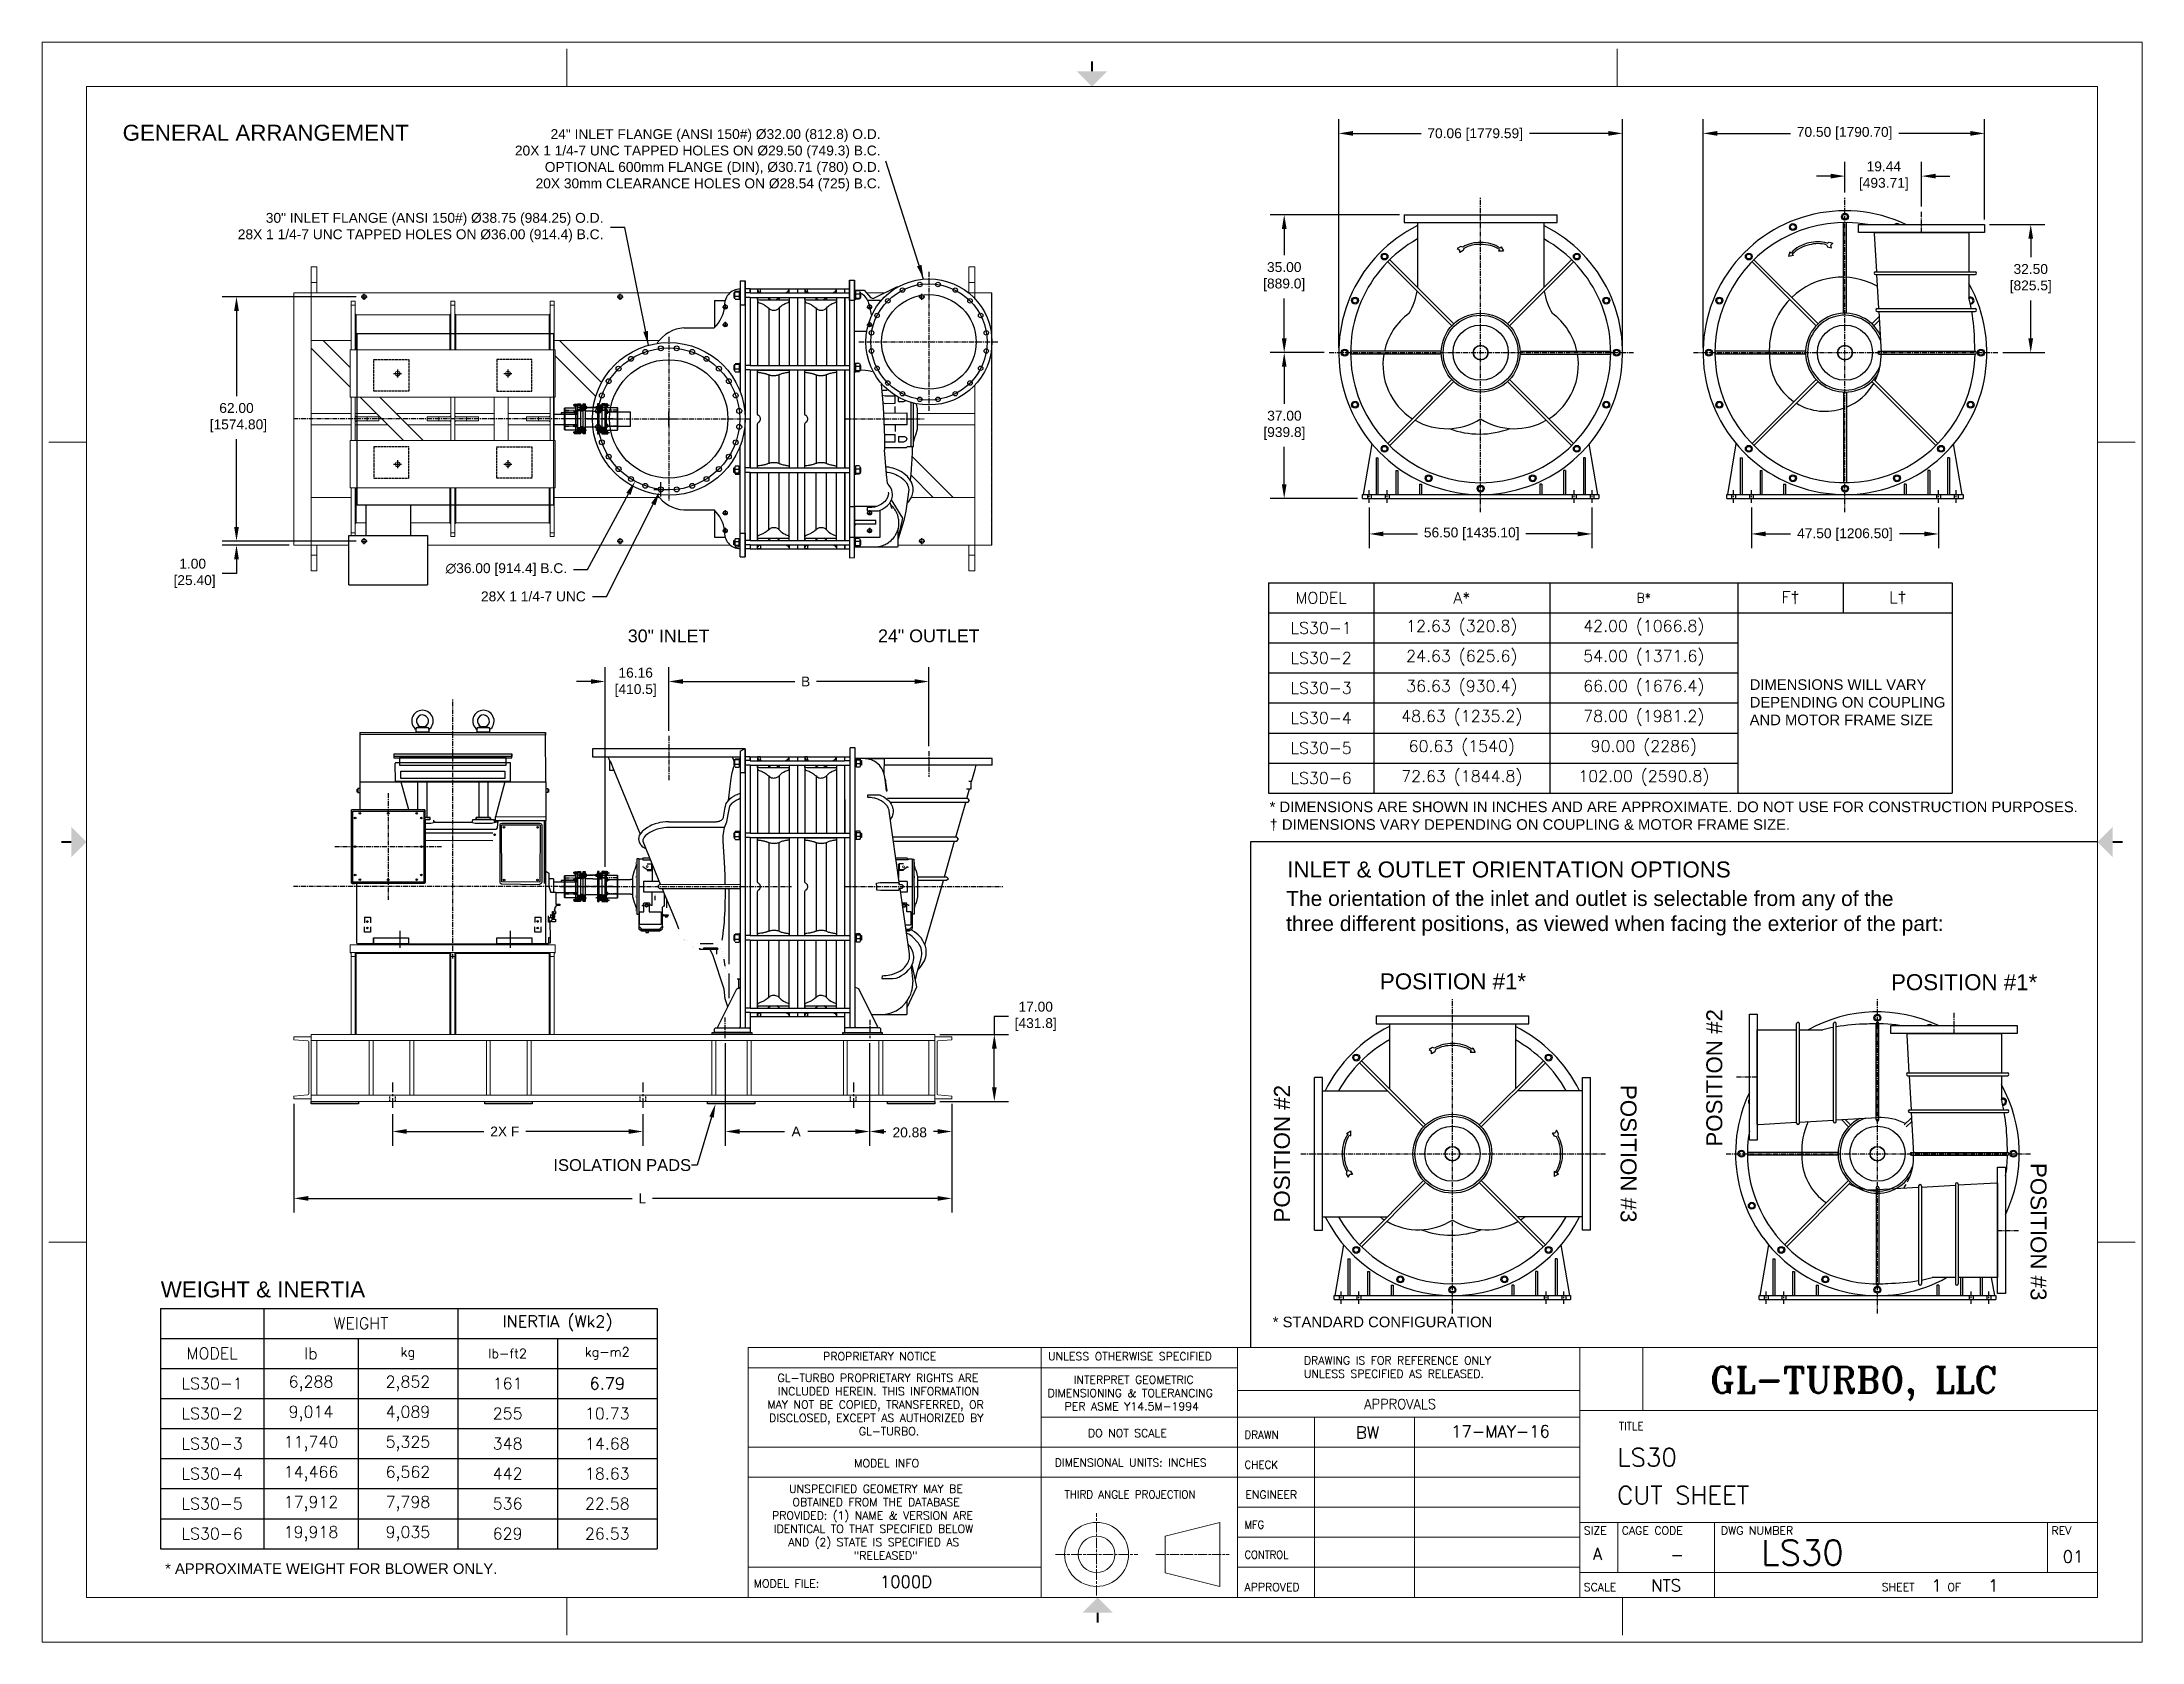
# Model space of a CAD drawing. Header units: inches. Extents: x 0 to 533, y 0 to 406.
import ezdxf
from ezdxf import colors
from ezdxf.entities.mleader import LeaderData, LeaderLine
from ezdxf.enums import TextEntityAlignment as Align
from ezdxf.math import Vec2, Vec3

# ---------------------------------------------------------------- set-up
doc = ezdxf.new("R2010")
doc.units = ezdxf.units.IN
doc.header["$MEASUREMENT"] = 0
for name, pattern in [('atContinuous2', [0]), ('CENTER', [2, 1.25, -0.25, 0.25, -0.25]), ('CENTERX2', [0.8, 0.5, -0.1, 0.1, -0.1]), ('CHAIN', [0.7087, 0.4724, -0.0591, 0.1181, -0.0591]), ('HIDDEN', [0.375, 0.25, -0.125]), ('PHANTOM', [2.5, 1.25, -0.25, 0.25, -0.25, 0.25, -0.25])]:
    doc.linetypes.add(name, pattern=pattern)
for name, color, linetype in [('CEN', 3, 'CENTER'), ('CEN-HIDE', 3, 'CENTER'), ('CENTER', 5, 'CENTER'), ('CL', 1, 'CENTER'), ('DIM', 3, 'Continuous'), ('HID', 6, 'HIDDEN'), ('OBJ', 7, 'Continuous'), ('Title Block', 7, 'Continuous'), ('TXT', 7, 'Continuous'), ('UnFound-2', 7, 'Continuous')]:
    doc.layers.add(name, color=color, linetype=linetype)
doc.styles.add('ACANSTS', font='romans.shx', dxfattribs={"height": 1})
doc.styles.add('Roman', font='romans')
doc.styles.add('ROMANS', font='romant.shx', dxfattribs={"height": 3.5})
doc.styles.get("Standard").update_dxf_attribs({"font": 'arial.ttf'})
doc.dimstyles.new('STANDARD 2 PLCS', dxfattribs={"dimtxt": 0.125, "dimasz": 0.18, "dimexe": 0.18, "dimexo": 0.0625, "dimgap": 0.09, "dimtad": 0, "dimtih": 1, "dimtoh": 1, "dimzin": 4, "dimdsep": 46, "dimtxsty": 'Standard', "dimcen": 0.09, "dimaunit": 1, "dimadec": 0, "dimazin": 1, "dimtfac": 1, "dimtofl": 0, "dimtmove": 1, "dimatfit": 3, "dimfxl": 1, "dimtolj": 1, "dimtzin": 4, "dimarcsym": 0})

msp = doc.modelspace()

# ---------------------------------------------------------------- texts
at = {"char_height": 2.5, "attachment_point": 6}
for s, insert in [('24" INLET FLANGE (ANSI 150#) %%C32.00 (812.8) O.D.\\P20X 1 1/4-7 UNC TAPPED HOLES ON %%C29.50 (749.3) B.C.\\POPTIONAL 600mm FLANGE (DIN), %%C30.71 (780) O.D.\\P20X 30mm CLEARANCE HOLES ON %%C28.54 (725) B.C. ', (212.54945, 376.04146)), ('30" INLET FLANGE (ANSI 150#) %%C38.75 (984.25) O.D.\\P28X 1 1/4-7 UNC TAPPED HOLES ON %%C36.00 (914.4) B.C. ', (142.24343, 358.95774))]:
    msp.add_mtext(s, dxfattribs=dict(at, insert=insert))
at = {"lineweight": 15, "char_height": 2.688, "attachment_point": 1}
for s, width, insert in [('DIMENSIONS WILL VARY\\PDEPENDING ON COUPLING\\PAND MOTOR FRAME SIZE', 50.012438, (433.06655, 244.34295)), ('* DIMENSIONS ARE SHOWN IN INCHES AND ARE APPROXIMATE. DO NOT USE FOR CONSTRUCTION PURPOSES.\\P† DIMENSIONS VARY DEPENDING ON COUPLING & MOTOR FRAME SIZE.', 270.7985537, (311.25775, 213.31841)), ('* STANDARD CONFIGURATION', 132.1310463, (312.05465, 82.63179)), ('* APPROXIMATE WEIGHT FOR BLOWER ONLY.', 132.1310463, (31.02553, 20.04865))]:
    msp.add_mtext_dynamic_manual_height_columns(s, width=width, gutter_width=1, heights=[0], dxfattribs=dict(at, insert=insert))
at = {"insert": (315.46625, 190.63639), "char_height": 3.8092728, "attachment_point": 1}
msp.add_mtext_dynamic_manual_height_columns('The orientation of the inlet and outlet is selectable from any of the \\Pthree different positions, as viewed when facing the exterior of the part:', width=166.5456241, gutter_width=1, heights=[0], dxfattribs=at)
at = {"layer": 'TXT', "lineweight": 5}
for s, height, p in [('GENERAL ARRANGEMENT', 4.05, (56.55923, 380.99384)), ('30" INLET', 3.24, (158.78416, 253.735)), ('24" OUTLET', 3.24, (224.79295, 253.74712)), ('INLET & OUTLET ORIENTATION OPTIONS', 4.05, (372.00348, 194.06471)), ('POSITION #1*', 4.05, (357.79462, 165.67934)), ('POSITION #1*', 4.05, (487.48443, 165.4653)), ('WEIGHT & INERTIA', 4.05, (55.86601, 87.51568))]:
    msp.add_text(s, height=height, dxfattribs=at).set_placement(p, align=Align.CENTER)
for s, rotation, p in [('POSITION #2', 90, (426.1135, 143.21826)), ('POSITION #2', 90, (316.41912, 123.96838)), ('POSITION #3', 270, (400.31205, 123.98628)), ('POSITION #3', 270, (504.33976, 104.18515))]:
    msp.add_text(s, height=4.05, rotation=rotation, dxfattribs=at).set_placement(p, align=Align.CENTER)

# ---------------------------------------------------------------- blocks, each defined once
blk = doc.blocks.new('A$C59B01A85')
at = {"layer": 'CEN-HIDE', "linetype": 'PHANTOM'}
for p, q in [((0.37, 6.06), (3.62, 6.06)), ((0.37, 5.57), (3.62, 5.57)), ((13.87, 6.06), (10.62, 6.06)), ((13.87, 5.57), (10.62, 5.57)), ((0.37, 2), (3.62, 2)), ((13.87, 2), (10.62, 2))]:
    blk.add_line(p, q, dxfattribs=at)
at = {"layer": 'CENTER', "linetype": 'CENTER'}
for p, q in [((4, 3.81), (0, 3.81)), ((10.25, 3.81), (14.25, 3.81))]:
    blk.add_line(p, q, dxfattribs=at)
at = {"layer": 'OBJ', "linetype": 'Continuous'}
for p, q in [((0.37, 6.54), (0.47, 6.64)), ((0.37, 1.08), (0.37, 6.54)), ((0.47, 0.98), (0.47, 6.64)), ((0.47, 6.64), (3.22, 6.64)), ((2.9, 7.57), (3.11, 7.57)), ((2.9, 6.99), (2.9, 7.57)), ((3.11, 7.42), (2.9, 7.42)), ((3.11, 7.13), (2.9, 7.13)), ((3.11, 6.99), (2.9, 6.99)), ((2.9, 5.83), (3.11, 5.83)), ((2.9, 5.26), (2.9, 5.83)), ((2.9, 5.83), (3.11, 5.83)), ((2.9, 5.26), (2.9, 5.83)), ((3.11, 5.69), (2.9, 5.69)), ((3.11, 5.69), (2.9, 5.69)), ((3.11, 5.4), (2.9, 5.4)), ((3.11, 5.4), (2.9, 5.4)), ((3.11, 7.57), (3.17, 7.62)), ((3.11, 6.99), (3.11, 7.57)), ((3.17, 6.94), (3.11, 6.99)), ((3.11, 5.83), (3.17, 5.88)), ((3.11, 5.83), (3.17, 5.88)), ((3.11, 5.26), (3.11, 5.83)), ((3.11, 5.26), (3.11, 5.83)), ((3.17, 7.62), (3.22, 7.62)), ((3.17, 6.94), (3.17, 7.62)), ((3.22, 6.94), (3.17, 6.94)), ((3.17, 5.88), (3.22, 5.88)), ((3.17, 5.2), (3.17, 5.88)), ((3.17, 5.88), (3.22, 5.88)), ((3.17, 5.2), (3.17, 5.88)), ((3.22, 7.62), (3.22, 6.94)), ((3.22, 7.56), (3.62, 7.56)), ((3.22, 0.06), (3.22, 7.56)), ((3.22, 5.88), (3.22, 5.2)), ((3.22, 5.88), (3.22, 5.2)), ((3.62, 7.62), (4.4, 7.62)), ((3.62, 0), (3.62, 7.62)), ((3.99, 7.23), (3.62, 7.6)), ((3.62, 7.56), (3.62, 0.06)), ((3.75, 7.23), (3.62, 7.35)), ((4.4, 7.23), (3.62, 7.23)), ((4.4, 6.14), (3.62, 6.14)), ((3.77, 5.97), (3.62, 6.12)), ((3.62, 5.97), (4.4, 5.97)), ((4.24, 7.23), (3.85, 7.62)), ((4.02, 5.97), (3.85, 6.14)), ((4.4, 7.32), (4.1, 7.62)), ((4.26, 5.97), (4.1, 6.14)), ((4.19, 6.96), (4.4, 6.96)), ((4.19, 6.41), (4.19, 6.96)), ((4.4, 6.82), (4.19, 6.82)), ((4.4, 6.55), (4.19, 6.55)), ((4.4, 6.41), (4.19, 6.41)), ((4.4, 7.56), (4.35, 7.62)), ((4.4, 6.08), (4.35, 6.14)), ((4.4, 7.62), (4.4, 0)), ((4.62, 7.13), (4.4, 7.13)), ((4.62, 6.25), (4.4, 6.25)), ((4.62, 5.81), (4.4, 5.81)), ((4.62, 7.26), (4.85, 7.26)), ((4.62, 7.26), (4.62, 5.81)), ((4.85, 6.91), (4.62, 6.91)), ((4.85, 6.47), (4.62, 6.47)), ((4.85, 5.81), (4.62, 5.81)), ((4.64, 6.91), (4.64, 7.26)), ((4.64, 5.81), (4.64, 6.47)), ((4.69, 6.91), (4.69, 7.26)), ((4.69, 5.81), (4.69, 6.47)), ((4.73, 6.91), (4.73, 7.26)), ((4.73, 5.81), (4.73, 6.47)), ((4.78, 6.91), (4.78, 7.26)), ((4.78, 5.81), (4.78, 6.47)), ((4.82, 6.91), (4.82, 7.26)), ((4.82, 5.81), (4.82, 6.47)), ((4.85, 5.81), (4.85, 7.26)), ((5.07, 7.13), (4.85, 7.13)), ((5.07, 6.25), (4.85, 6.25)), ((5.07, 5.81), (4.85, 5.81)), ((5.07, 7.62), (5.54, 7.62)), ((5.07, 0), (5.07, 7.62)), ((5.54, 6.92), (5.07, 7.39)), ((5.31, 6.91), (5.07, 7.14)), ((5.54, 6.91), (5.07, 6.91)), ((5.54, 6.47), (5.07, 6.47)), ((5.5, 5.97), (5.07, 6.4)), ((5.25, 5.97), (5.07, 6.15)), ((5.54, 5.97), (5.07, 5.97)), ((5.54, 7.17), (5.09, 7.62)), ((5.54, 6.18), (5.26, 6.47)), ((5.54, 7.41), (5.34, 7.62)), ((5.54, 6.42), (5.5, 6.47)), ((5.54, 7.62), (5.54, 0)), ((5.88, 6.96), (5.54, 6.96)), ((5.54, 6.82), (5.88, 6.82)), ((5.54, 6.55), (5.88, 6.55)), ((5.54, 6.41), (5.88, 6.41)), ((7.54, 5.81), (5.54, 5.81)), ((5.88, 6.41), (5.88, 6.96)), ((6.04, 6.84), (5.88, 6.84)), ((5.88, 6.53), (6.04, 6.53)), ((6.04, 6.53), (6.04, 6.84)), ((7.54, 5.81), (8.7, 5.81)), ((8.21, 6.53), (8.21, 6.84)), ((8.21, 6.84), (8.37, 6.84)), ((8.37, 6.53), (8.21, 6.53)), ((8.37, 6.96), (8.7, 6.96)), ((8.37, 6.41), (8.37, 6.96)), ((8.7, 6.82), (8.37, 6.82)), ((8.7, 6.55), (8.37, 6.55)), ((8.7, 6.41), (8.37, 6.41)), ((8.7, 7.41), (8.91, 7.62)), ((8.7, 7.17), (9.16, 7.62)), ((8.7, 7.62), (8.7, 0)), ((9.17, 7.62), (8.7, 7.62)), ((8.7, 6.92), (9.17, 7.39)), ((8.7, 6.91), (9.17, 6.91)), ((8.7, 6.42), (8.75, 6.47)), ((8.7, 6.18), (8.99, 6.47)), ((8.7, 6.47), (9.17, 6.47)), ((8.7, 5.97), (9.17, 5.97)), ((8.75, 5.97), (9.17, 6.4)), ((8.94, 6.91), (9.17, 7.14)), ((9, 5.97), (9.17, 6.15)), ((9.17, 0), (9.17, 7.62)), ((9.17, 7.13), (9.39, 7.13)), ((9.17, 6.25), (9.39, 6.25)), ((9.17, 5.81), (9.39, 5.81)), ((9.39, 5.81), (9.39, 7.26)), ((9.62, 7.26), (9.39, 7.26)), ((9.39, 6.91), (9.62, 6.91)), ((9.39, 6.47), (9.62, 6.47)), ((9.39, 5.81), (9.62, 5.81)), ((9.43, 6.91), (9.43, 7.26)), ((9.43, 5.81), (9.43, 6.47)), ((9.47, 6.91), (9.47, 7.26)), ((9.47, 5.81), (9.47, 6.47)), ((9.52, 6.91), (9.52, 7.26)), ((9.52, 5.81), (9.52, 6.47)), ((9.56, 6.91), (9.56, 7.26)), ((9.56, 5.81), (9.56, 6.47)), ((9.61, 6.91), (9.61, 7.26)), ((9.61, 5.81), (9.61, 6.47)), ((9.62, 7.26), (9.62, 5.81)), ((9.62, 7.13), (9.84, 7.13)), ((9.62, 6.25), (9.84, 6.25)), ((9.62, 5.81), (9.84, 5.81)), ((9.84, 7.56), (9.9, 7.62)), ((9.84, 7.32), (10.15, 7.62)), ((9.84, 7.62), (9.84, 0)), ((10.62, 7.62), (9.84, 7.62)), ((9.84, 7.23), (10.62, 7.23)), ((10.06, 6.96), (9.84, 6.96)), ((9.84, 6.82), (10.06, 6.82)), ((9.84, 6.55), (10.06, 6.55)), ((9.84, 6.41), (10.06, 6.41)), ((9.84, 6.08), (9.9, 6.14)), ((9.84, 6.14), (10.62, 6.14)), ((10.62, 5.97), (9.84, 5.97)), ((9.99, 5.97), (10.15, 6.14)), ((10.01, 7.23), (10.4, 7.62)), ((10.06, 6.41), (10.06, 6.96)), ((10.23, 5.97), (10.4, 6.14)), ((10.26, 7.23), (10.62, 7.6)), ((10.48, 5.97), (10.62, 6.12)), ((10.5, 7.23), (10.62, 7.35)), ((10.62, 0), (10.62, 7.62)), ((10.62, 7.56), (10.62, 0.06)), ((11.03, 7.56), (10.62, 7.56)), ((11.03, 7.62), (11.03, 6.94)), ((11.08, 7.62), (11.03, 7.62)), ((11.03, 0.06), (11.03, 7.56)), ((11.03, 6.94), (11.08, 6.94)), ((13.78, 6.64), (11.03, 6.64)), ((11.03, 5.88), (11.03, 5.2)), ((11.08, 5.88), (11.03, 5.88)), ((11.03, 5.88), (11.03, 5.2)), ((11.08, 5.88), (11.03, 5.88)), ((11.14, 7.57), (11.08, 7.62)), ((11.08, 6.94), (11.08, 7.62)), ((11.08, 6.94), (11.14, 6.99)), ((11.14, 5.83), (11.08, 5.88)), ((11.08, 5.2), (11.08, 5.88)), ((11.14, 5.83), (11.08, 5.88)), ((11.08, 5.2), (11.08, 5.88)), ((11.14, 6.99), (11.14, 7.57)), ((11.35, 7.57), (11.14, 7.57)), ((11.14, 7.42), (11.35, 7.42)), ((11.14, 7.13), (11.35, 7.13)), ((11.14, 6.99), (11.35, 6.99)), ((11.14, 5.26), (11.14, 5.83)), ((11.35, 5.83), (11.14, 5.83)), ((11.14, 5.26), (11.14, 5.83)), ((11.35, 5.83), (11.14, 5.83)), ((11.14, 5.69), (11.35, 5.69)), ((11.14, 5.69), (11.35, 5.69)), ((11.14, 5.4), (11.35, 5.4)), ((11.14, 5.4), (11.35, 5.4)), ((11.35, 6.99), (11.35, 7.57)), ((11.35, 5.26), (11.35, 5.83)), ((11.35, 5.26), (11.35, 5.83)), ((13.78, 0.98), (13.78, 6.64)), ((13.87, 6.54), (13.78, 6.64)), ((13.87, 1.08), (13.87, 6.54)), ((0.47, 0.98), (0.37, 1.08)), ((3.22, 0.98), (0.47, 0.98)), ((3.11, 5.26), (2.9, 5.26)), ((3.11, 5.26), (2.9, 5.26)), ((2.9, 2.36), (3.11, 2.36)), ((2.9, 1.79), (2.9, 2.36)), ((2.9, 2.36), (3.11, 2.36)), ((2.9, 1.79), (2.9, 2.36)), ((3.11, 2.22), (2.9, 2.22)), ((3.11, 2.22), (2.9, 2.22)), ((3.11, 1.93), (2.9, 1.93)), ((3.11, 1.93), (2.9, 1.93)), ((3.11, 1.79), (2.9, 1.79)), ((3.11, 1.79), (2.9, 1.79)), ((2.9, 0.63), (3.11, 0.63)), ((2.9, 0.05), (2.9, 0.63)), ((3.11, 0.49), (2.9, 0.49)), ((3.11, 0.2), (2.9, 0.2)), ((3.11, 0.05), (2.9, 0.05)), ((3.17, 5.2), (3.11, 5.26)), ((3.17, 5.2), (3.11, 5.26)), ((3.11, 2.36), (3.17, 2.42)), ((3.11, 2.36), (3.17, 2.42)), ((3.11, 1.79), (3.11, 2.36)), ((3.11, 1.79), (3.11, 2.36)), ((3.17, 1.74), (3.11, 1.79)), ((3.17, 1.74), (3.11, 1.79)), ((3.11, 0.63), (3.17, 0.68)), ((3.11, 0.05), (3.11, 0.63)), ((3.17, 0), (3.11, 0.05)), ((3.22, 5.2), (3.17, 5.2)), ((3.22, 5.2), (3.17, 5.2)), ((3.17, 2.42), (3.22, 2.42)), ((3.17, 1.74), (3.17, 2.42)), ((3.17, 2.42), (3.22, 2.42)), ((3.17, 1.74), (3.17, 2.42)), ((3.22, 1.74), (3.17, 1.74)), ((3.22, 1.74), (3.17, 1.74)), ((3.17, 0.68), (3.22, 0.68)), ((3.17, 0), (3.17, 0.68)), ((3.22, 0), (3.17, 0)), ((3.22, 2.42), (3.22, 1.74)), ((3.22, 2.42), (3.22, 1.74)), ((3.22, 0.68), (3.22, 0)), ((3.62, 0.06), (3.22, 0.06)), ((3.62, 1.65), (4.4, 1.65)), ((4.01, 1.48), (3.62, 1.48)), ((4.01, 0.39), (3.62, 0.39)), ((3.8, 0), (3.62, 0.18)), ((4.4, 0), (3.62, 0)), ((3.8, 1.48), (3.64, 1.65)), ((4.05, 0), (3.66, 0.39)), ((3.8, 1.21), (4.01, 1.21)), ((3.8, 0.66), (3.8, 1.21)), ((4.01, 1.07), (3.8, 1.07)), ((4.01, 0.8), (3.8, 0.8)), ((4.01, 0.66), (3.8, 0.66)), ((4.38, 1.16), (3.89, 1.65)), ((4.3, 0), (3.91, 0.39)), ((4.01, 1.48), (4.01, 0.39)), ((4.13, 1.16), (4.01, 1.27)), ((4.4, 1.16), (4.01, 1.16)), ((4.4, 0.72), (4.01, 0.72)), ((4.4, 0.14), (4.01, 0.53)), ((4.4, 0.39), (4.08, 0.72)), ((4.4, 1.38), (4.14, 1.65)), ((4.4, 0.63), (4.32, 0.72)), ((4.4, 1.62), (4.38, 1.65)), ((4.62, 1.81), (4.4, 1.81)), ((4.62, 1.38), (4.4, 1.38)), ((4.62, 0.5), (4.4, 0.5)), ((4.85, 1.81), (4.62, 1.81)), ((4.62, 0.36), (4.62, 1.81)), ((4.85, 1.16), (4.62, 1.16)), ((4.85, 0.72), (4.62, 0.72)), ((4.85, 0.36), (4.62, 0.36)), ((4.64, 1.16), (4.64, 1.81)), ((4.64, 0.36), (4.64, 0.72)), ((4.69, 1.16), (4.69, 1.81)), ((4.69, 0.36), (4.69, 0.72)), ((4.73, 1.16), (4.73, 1.81)), ((4.73, 0.36), (4.73, 0.72)), ((4.78, 1.16), (4.78, 1.81)), ((4.78, 0.36), (4.78, 0.72)), ((4.82, 1.16), (4.82, 1.81)), ((4.82, 0.36), (4.82, 0.72)), ((4.85, 1.81), (4.85, 0.36)), ((5.07, 1.81), (4.85, 1.81)), ((5.07, 1.38), (4.85, 1.38)), ((5.07, 0.5), (4.85, 0.5)), ((5.54, 1.65), (5.07, 1.65)), ((5.54, 1.48), (5.07, 1.48)), ((5.41, 1.21), (5.07, 1.21)), ((5.07, 1.07), (5.41, 1.07)), ((5.07, 0.8), (5.41, 0.8)), ((5.07, 0.66), (5.41, 0.66)), ((5.54, 0.39), (5.07, 0.39)), ((5.29, 0), (5.07, 0.21)), ((5.54, 0), (5.07, 0)), ((5.29, 1.48), (5.13, 1.65)), ((5.53, 0), (5.15, 0.39)), ((5.54, 1.48), (5.37, 1.65)), ((5.54, 0.24), (5.39, 0.39)), ((5.41, 0.66), (5.41, 1.21)), ((5.57, 1.09), (5.41, 1.09)), ((5.41, 0.78), (5.57, 0.78)), ((5.54, 1.81), (8.7, 1.81)), ((5.57, 0.78), (5.57, 1.09)), ((8.68, 1.09), (8.84, 1.09)), ((8.68, 0.78), (8.68, 1.09)), ((8.84, 0.78), (8.68, 0.78)), ((8.7, 1.65), (9.17, 1.65)), ((8.7, 1.48), (9.17, 1.48)), ((8.7, 0.24), (8.86, 0.39)), ((8.7, 0.39), (9.17, 0.39)), ((8.7, 0), (9.17, 0)), ((8.71, 1.48), (8.88, 1.65)), ((8.72, 0), (9.1, 0.39)), ((8.84, 1.21), (9.17, 1.21)), ((8.84, 0.66), (8.84, 1.21)), ((9.17, 1.07), (8.84, 1.07)), ((9.17, 0.8), (8.84, 0.8)), ((9.17, 0.66), (8.84, 0.66)), ((8.96, 1.48), (9.12, 1.65)), ((8.96, 0), (9.17, 0.21)), ((9.17, 1.81), (9.39, 1.81)), ((9.17, 1.38), (9.39, 1.38)), ((9.17, 0.5), (9.39, 0.5)), ((9.39, 1.81), (9.62, 1.81)), ((9.39, 1.81), (9.39, 0.36)), ((9.39, 1.16), (9.62, 1.16)), ((9.39, 0.72), (9.62, 0.72)), ((9.39, 0.36), (9.62, 0.36)), ((9.43, 1.16), (9.43, 1.81)), ((9.43, 0.36), (9.43, 0.72)), ((9.47, 1.16), (9.47, 1.81)), ((9.47, 0.36), (9.47, 0.72)), ((9.52, 1.16), (9.52, 1.81)), ((9.52, 0.36), (9.52, 0.72)), ((9.56, 1.16), (9.56, 1.81)), ((9.56, 0.36), (9.56, 0.72)), ((9.61, 1.16), (9.61, 1.81)), ((9.61, 0.36), (9.61, 0.72)), ((9.62, 1.81), (9.84, 1.81)), ((9.62, 0.36), (9.62, 1.81)), ((9.62, 1.38), (9.84, 1.38)), ((9.62, 0.5), (9.84, 0.5)), ((9.84, 1.62), (9.87, 1.65)), ((9.84, 1.38), (10.11, 1.65)), ((10.62, 1.65), (9.84, 1.65)), ((9.84, 1.16), (10.23, 1.16)), ((9.84, 0.63), (9.93, 0.72)), ((9.84, 0.39), (10.17, 0.72)), ((9.84, 0.72), (10.23, 0.72)), ((9.84, 0.14), (10.23, 0.53)), ((9.84, 0), (10.62, 0)), ((9.87, 1.16), (10.36, 1.65)), ((9.95, 0), (10.34, 0.39)), ((10.12, 1.16), (10.23, 1.27)), ((10.2, 0), (10.59, 0.39)), ((10.23, 1.48), (10.62, 1.48)), ((10.23, 1.48), (10.23, 0.39)), ((10.45, 1.21), (10.23, 1.21)), ((10.23, 1.07), (10.45, 1.07)), ((10.23, 0.8), (10.45, 0.8)), ((10.23, 0.66), (10.45, 0.66)), ((10.23, 0.39), (10.62, 0.39)), ((10.45, 1.48), (10.61, 1.65)), ((10.45, 0.66), (10.45, 1.21)), ((10.45, 0), (10.62, 0.18)), ((10.62, 0.06), (11.03, 0.06)), ((11.03, 5.2), (11.08, 5.2)), ((11.03, 5.2), (11.08, 5.2)), ((11.03, 2.42), (11.03, 1.74)), ((11.08, 2.42), (11.03, 2.42)), ((11.03, 2.42), (11.03, 1.74)), ((11.08, 2.42), (11.03, 2.42)), ((11.03, 1.74), (11.08, 1.74)), ((11.03, 1.74), (11.08, 1.74)), ((11.03, 0.98), (13.78, 0.98)), ((11.03, 0.68), (11.03, 0)), ((11.08, 0.68), (11.03, 0.68)), ((11.03, 0), (11.08, 0)), ((11.08, 5.2), (11.14, 5.26)), ((11.08, 5.2), (11.14, 5.26)), ((11.14, 2.36), (11.08, 2.42)), ((11.08, 1.74), (11.08, 2.42)), ((11.14, 2.36), (11.08, 2.42)), ((11.08, 1.74), (11.08, 2.42)), ((11.08, 1.74), (11.14, 1.79)), ((11.08, 1.74), (11.14, 1.79)), ((11.14, 0.63), (11.08, 0.68)), ((11.08, 0), (11.08, 0.68)), ((11.08, 0), (11.14, 0.05)), ((11.14, 5.26), (11.35, 5.26)), ((11.14, 5.26), (11.35, 5.26)), ((11.14, 1.79), (11.14, 2.36)), ((11.35, 2.36), (11.14, 2.36)), ((11.14, 1.79), (11.14, 2.36)), ((11.35, 2.36), (11.14, 2.36)), ((11.14, 2.22), (11.35, 2.22)), ((11.14, 2.22), (11.35, 2.22)), ((11.14, 1.93), (11.35, 1.93)), ((11.14, 1.93), (11.35, 1.93)), ((11.14, 1.79), (11.35, 1.79)), ((11.14, 1.79), (11.35, 1.79)), ((11.14, 0.05), (11.14, 0.63)), ((11.35, 0.63), (11.14, 0.63)), ((11.14, 0.49), (11.35, 0.49)), ((11.14, 0.2), (11.35, 0.2)), ((11.14, 0.05), (11.35, 0.05)), ((11.35, 1.79), (11.35, 2.36)), ((11.35, 1.79), (11.35, 2.36)), ((11.35, 0.05), (11.35, 0.63)), ((13.78, 0.98), (13.87, 1.08))]:
    blk.add_line(p, q, dxfattribs=at)
at = {"layer": 'OBJ', "linetype": 'CENTER'}
for p, q in [((3.59, 7.28), (2.52, 7.28)), ((3.59, 5.54), (2.52, 5.54)), ((3.59, 5.54), (2.52, 5.54)), ((4.78, 6.69), (3.81, 6.69)), ((5.17, 6.69), (6.42, 6.69)), ((7.92, 6.69), (5.83, 6.69)), ((6.33, 6.69), (8.42, 6.69)), ((9.08, 6.69), (7.83, 6.69)), ((9.47, 6.69), (10.44, 6.69)), ((10.66, 7.28), (11.73, 7.28)), ((10.66, 5.54), (11.73, 5.54)), ((10.66, 5.54), (11.73, 5.54)), ((3.59, 2.08), (2.52, 2.08)), ((3.59, 2.08), (2.52, 2.08)), ((3.59, 0.34), (2.52, 0.34)), ((4.39, 0.94), (3.42, 0.94)), ((4.7, 0.94), (5.95, 0.94)), ((9.55, 0.94), (8.3, 0.94)), ((9.86, 0.94), (10.83, 0.94)), ((10.66, 2.08), (11.73, 2.08)), ((10.66, 2.08), (11.73, 2.08)), ((10.66, 0.34), (11.73, 0.34))]:
    blk.add_line(p, q, dxfattribs=at)
blk = doc.blocks.new('A$C3E1C31E4')
at = {"layer": 'OBJ'}
blk.add_blockref('A$C59B01A85', (0, 0), dxfattribs=at)
blk = doc.blocks.new('A$C7E362ED7')
at = {"layer": 'OBJ'}
for p, q in [((0, 0.5), (10, 0.5)), ((0, 0), (0, 0.5)), ((10, 0), (0, 0)), ((10, 0.5), (10, 0))]:
    blk.add_line(p, q, dxfattribs=at)
blk = doc.blocks.new('A$C56013531')
at = {"layer": 'DIM'}
blk.add_blockref('A$C7E362ED7', (0, 0), dxfattribs=at)
blk = doc.blocks.new('A$C565B6074')
at = {"layer": 'OBJ'}
for p, q in [((0, 1.5), (8.88, 1.5)), ((0, 0), (0, 1.5)), ((8.88, 0), (0, 0)), ((8.88, 1.5), (8.88, 0))]:
    blk.add_line(p, q, dxfattribs=at)
blk = doc.blocks.new('A$C219E735E')
at = {"layer": 'OBJ', "color": 5, "linetype": 'CENTER'}
for p, q in [((40.4, 0), (40.4, 65.83)), ((24.02, 42.01), (24.02, 14.89)), ((10.46, 28.45), (37.58, 28.45)), ((81.11, 18.27), (0, 18.27))]:
    blk.add_line(p, q, dxfattribs=at)
at = {"layer": 'OBJ'}
for p, q in [((31.14, 58.09), (31.22, 58.65)), ((31.22, 58.65), (32.07, 58.91)), ((31.22, 58.65), (34.21, 58.65)), ((32.07, 58.91), (33.27, 58.91)), ((33.27, 58.91), (34.21, 58.65)), ((34.21, 58.65), (34.3, 58.06)), ((46.59, 58.09), (46.67, 58.65)), ((46.67, 58.65), (47.53, 58.91)), ((46.67, 58.65), (49.67, 58.65)), ((47.53, 58.91), (48.73, 58.91)), ((48.73, 58.91), (49.67, 58.65)), ((49.67, 58.65), (49.75, 58.06)), ((16.84, 57.37), (63.96, 57.37)), ((16.84, 57.37), (16.84, 44.88)), ((63.96, 56.71), (16.84, 56.86)), ((31.13, 57.46), (31.14, 58.09)), ((34.3, 57.46), (31.13, 57.46)), ((34.3, 58.06), (34.3, 57.46)), ((46.59, 57.46), (46.59, 58.09)), ((49.75, 57.46), (46.59, 57.46)), ((49.75, 58.06), (49.75, 57.46)), ((63.96, 57.37), (63.96, 56.71)), ((64.04, 44.88), (63.96, 57.37)), ((25.49, 51.98), (55.4, 51.98)), ((25.49, 51.98), (25.49, 51.04)), ((55.4, 51.3), (25.49, 51.3)), ((25.49, 51.3), (25.49, 50.95)), ((25.49, 50.95), (55.4, 50.95)), ((25.83, 49.76), (54.97, 49.76)), ((25.91, 44.96), (25.83, 49.58)), ((26.94, 50.95), (26.94, 49.07)), ((53.95, 50.95), (26.94, 50.95)), ((26.94, 49.07), (53.95, 49.07)), ((53.95, 49.07), (53.95, 50.95)), ((54.97, 49.76), (54.97, 44.96)), ((55.4, 51.98), (55.4, 51.3)), ((55.4, 50.95), (55.4, 51.98)), ((16.16, 42.23), (16.16, 43)), ((16.16, 43), (16.33, 43)), ((16.84, 43.17), (16.33, 43.17)), ((16.33, 43.17), (16.33, 42.14)), ((16.84, 44.88), (64.04, 44.88)), ((16.84, 44.88), (16.84, 37.86)), ((54.97, 44.96), (25.91, 44.96)), ((27.28, 47.53), (53.6, 47.53)), ((27.28, 45.73), (27.28, 47.53)), ((53.6, 45.73), (27.28, 45.73)), ((27.28, 44.88), (29.17, 37.86)), ((31.56, 37.86), (31.56, 44.88)), ((31.56, 44.88), (33.87, 44.88)), ((33.87, 44.88), (33.87, 35.81)), ((38.03, 44.88), (47.02, 44.88)), ((47.02, 44.88), (47.02, 35.81)), ((49.33, 44.88), (49.33, 35.81)), ((53.6, 44.88), (51.29, 35.98)), ((53.6, 47.53), (53.6, 45.73)), ((64.04, 44.88), (64.04, 34.95)), ((64.04, 43.17), (64.56, 43.17)), ((64.56, 43.17), (64.56, 42.14)), ((64.56, 43), (64.73, 43)), ((64.73, 43), (64.73, 42.23)), ((14.69, 37.78), (33.17, 37.86)), ((14.69, 37.78), (14.86, 37.86)), ((14.69, 19.29), (14.69, 37.78)), ((14.69, 19.12), (14.69, 37.78)), ((14.86, 37.86), (24.02, 37.86)), ((15.03, 37.43), (33.09, 37.43)), ((15.03, 19.38), (15.03, 37.43)), ((16.33, 42.23), (16.16, 42.23)), ((16.33, 42.14), (16.84, 42.14)), ((17.68, 37.86), (32.4, 37.86)), ((30.01, 37.86), (32.4, 37.86)), ((32.4, 37.86), (33.34, 37.78)), ((33.34, 37.78), (32.55, 37.78)), ((33.09, 37.43), (33.09, 19.38)), ((33.43, 35.81), (33.34, 37.78)), ((33.34, 37.78), (33.43, 19.29)), ((33.43, 32.73), (33.43, 37.61)), ((64.56, 42.14), (64.04, 42.14)), ((64.73, 42.23), (64.56, 42.23)), ((34.71, 35.81), (33.43, 35.81)), ((34.56, 35.21), (33.43, 35.21)), ((33.43, 35.21), (33.43, 19.29)), ((33.43, 34.35), (34.81, 34.35)), ((51.38, 32.73), (33.43, 32.73)), ((33.87, 35.81), (34.56, 35.81)), ((34.56, 35.81), (34.56, 35.21)), ((34.81, 34.35), (35.84, 34.61)), ((35.58, 34.78), (35.58, 35.12)), ((35.84, 34.61), (35.58, 34.78)), ((35.84, 34.61), (45.05, 34.61)), ((45.05, 34.61), (46.07, 34.35)), ((45.3, 34.78), (45.13, 34.61)), ((45.39, 35.21), (45.3, 34.78)), ((50.95, 35.21), (45.39, 35.21)), ((46.07, 34.35), (50.27, 34.35)), ((47.02, 35.81), (46.33, 35.81)), ((46.33, 35.81), (46.33, 35.29)), ((46.33, 35.21), (46.33, 35.81)), ((46.33, 35.81), (50.01, 35.72)), ((46.33, 35.29), (50.01, 35.29)), ((50.01, 35.21), (46.33, 35.29)), ((49.93, 35.81), (46.42, 35.81)), ((49.33, 35.81), (46.42, 35.81)), ((50.01, 35.29), (49.93, 35.81)), ((50.01, 35.72), (50.01, 35.21)), ((50.27, 34.35), (51.29, 34.61)), ((51.04, 34.78), (50.95, 35.21)), ((51.29, 34.61), (51.04, 34.78)), ((51.29, 35.98), (64.04, 36.06)), ((51.29, 34.95), (51.29, 35.98)), ((64.04, 34.95), (51.29, 34.95)), ((51.29, 34.61), (51.64, 34.7)), ((51.72, 33.16), (51.38, 32.73)), ((51.64, 34.7), (51.81, 34.95)), ((51.81, 34.95), (51.72, 33.16)), ((52.41, 33.93), (52.49, 34.27)), ((52.41, 19.38), (52.41, 33.93)), ((52.49, 34.27), (52.83, 34.35)), ((52.75, 33.93), (62.59, 33.93)), ((52.83, 19.46), (52.75, 33.93)), ((52.83, 34.35), (62.5, 34.35)), ((62.5, 34.35), (62.85, 34.27)), ((62.59, 33.93), (62.5, 19.38)), ((62.85, 34.27), (63.02, 33.93)), ((63.02, 33.93), (63.02, 19.38)), ((64.04, 34.95), (63.62, 34.95)), ((63.62, 34.95), (63.62, 19.04)), ((64.04, 36.06), (64.04, 34.95)), ((64.04, 3.83), (64.04, 34.95)), ((50.61, 31.79), (33.43, 31.79)), ((33.43, 30.07), (50.61, 29.99)), ((64.04, 22.2), (64.81, 21.69)), ((64.81, 21.69), (64.81, 18.27)), ((33.43, 19.29), (14.69, 19.29)), ((15.37, 18.95), (14.69, 19.12)), ((14.69, 19.12), (14.86, 19.04)), ((14.86, 19.04), (15.37, 18.95)), ((33.17, 19.04), (14.86, 19.04)), ((33.09, 19.38), (15.03, 19.38)), ((33.17, 19.04), (15.37, 18.95)), ((16.07, 3.94), (16.06, 18.96)), ((33.34, 19.12), (33.17, 19.04)), ((33.43, 19.29), (33.34, 19.12)), ((52.49, 19.04), (52.41, 19.38)), ((52.83, 18.87), (52.49, 19.04)), ((62.5, 19.38), (52.83, 19.46)), ((62.33, 18.69), (52.83, 18.87)), ((62.85, 19.04), (62.33, 18.69)), ((63.02, 19.38), (62.85, 19.04)), ((66.01, 20.23), (64.81, 20.23)), ((64.81, 18.27), (65.24, 17.07)), ((65.24, 17.07), (65.24, 16.9)), ((65.24, 16.9), (66.53, 16.82)), ((66.01, 20.23), (66.01, 16.85)), ((66.01, 19.46), (72.05, 19.46)), ((66.53, 16.82), (66.53, 14.25)), ((72.05, 16.73), (66.53, 16.73)), ((72.05, 19.81), (67.89, 19.81)), ((67.89, 19.81), (67.89, 19.46)), ((72.05, 16.73), (72.05, 19.81)), ((64.73, 9.28), (64.73, 10.82)), ((65.33, 10.48), (65.33, 11.16)), ((65.33, 11.16), (65.5, 10.99)), ((65.5, 10.99), (65.76, 11.16)), ((65.76, 11.34), (65.76, 11.93)), ((65.76, 11.93), (66.01, 11.93)), ((66.44, 11.34), (65.76, 11.34)), ((65.76, 11.25), (66.35, 11.25)), ((66.35, 11.16), (65.76, 11.16)), ((65.76, 11.16), (65.76, 10.65)), ((66.1, 11.08), (65.76, 10.99)), ((65.84, 10.65), (65.76, 10.82)), ((65.84, 10.91), (66.01, 10.82)), ((66.01, 11.93), (66.01, 11.34)), ((66.01, 10.82), (66.1, 10.65)), ((66.35, 10.82), (66.1, 11.08)), ((66.35, 12.45), (66.18, 12.45)), ((66.18, 12.45), (66.18, 12.28)), ((66.18, 12.28), (66.27, 12.28)), ((66.27, 12.28), (66.27, 12.02)), ((66.27, 12.02), (66.35, 12.02)), ((66.53, 13.05), (66.35, 13.05)), ((66.35, 13.05), (66.35, 12.45)), ((66.35, 12.02), (66.35, 11.93)), ((66.35, 11.93), (66.44, 11.93)), ((66.35, 11.25), (66.35, 11.16)), ((66.35, 10.57), (66.35, 10.82)), ((66.44, 11.93), (66.44, 11.34)), ((66.53, 14.25), (66.53, 13.82)), ((66.53, 13.82), (67.55, 13.82)), ((67.55, 13.48), (66.53, 13.39)), ((66.53, 13.39), (66.53, 13.05)), ((67.55, 13.82), (67.55, 13.48)), ((18.04, 10.48), (19.5, 10.48)), ((18.04, 10.48), (18.04, 9.11)), ((18.04, 6.72), (18.04, 8.08)), ((19.5, 6.72), (18.04, 6.72)), ((19.5, 10.48), (19.5, 9.11)), ((19.5, 8.08), (19.5, 6.72)), ((61.27, 10.5), (62.72, 10.5)), ((61.27, 10.5), (61.27, 9.13)), ((61.27, 6.73), (61.27, 8.1)), ((62.72, 6.73), (61.27, 6.73)), ((62.72, 10.5), (62.72, 9.13)), ((62.72, 8.1), (62.72, 6.73)), ((65.16, 9.28), (64.73, 9.28)), ((65.24, 10.31), (64.81, 10.31)), ((64.81, 10.31), (64.81, 9.62)), ((64.81, 9.62), (65.58, 9.62)), ((65.16, 9.62), (65.16, 9.28)), ((65.24, 5.31), (65.16, 9.28)), ((65.58, 10.31), (65.24, 10.31)), ((65.5, 10.39), (65.33, 10.48)), ((65.67, 10.48), (65.5, 10.39)), ((65.67, 10.39), (65.58, 10.39)), ((65.58, 10.39), (65.58, 10.31)), ((65.58, 9.62), (65.67, 9.97)), ((65.58, 9.37), (65.58, 9.62)), ((66.44, 9.37), (65.58, 9.37)), ((65.76, 10.65), (65.67, 10.48)), ((65.67, 10.39), (65.84, 10.65)), ((65.67, 10.39), (65.93, 10.22)), ((65.84, 10.39), (65.67, 10.39)), ((65.67, 9.97), (65.67, 10.39)), ((65.67, 10.05), (66.35, 10.05)), ((66.1, 10.65), (65.84, 10.39)), ((65.93, 10.22), (66.18, 10.31)), ((66.18, 10.31), (66.35, 10.57)), ((66.35, 10.05), (66.35, 9.97)), ((66.35, 9.97), (66.44, 9.97)), ((66.44, 9.97), (66.44, 9.37)), ((16.25, 3.77), (16.07, 3.94)), ((23.75, 3.77), (16.25, 3.77)), ((20.34, 5.27), (20.34, 3.77)), ((20.34, 3.77), (29.22, 3.77)), ((29.22, 3.77), (30.72, 3.77)), ((30.72, 3.77), (50.08, 3.77)), ((50.08, 3.77), (58.96, 3.77)), ((58.96, 3.77), (60.46, 3.77)), ((60.46, 3.8), (64.73, 3.85)), ((65.24, 5.31), (64.73, 5.31)), ((64.73, 5.31), (64.73, 3.94)), ((64.73, 3.85), (64.73, 4.02)), ((64.73, 4.02), (65.24, 4.02)), ((65.24, 4.02), (65.24, 5.31))]:
    blk.add_line(p, q, dxfattribs=at)
at = {"layer": 'OBJ', "color": 5}
for p, q in [((27.05, 2.74), (27.05, 7.06)), ((55.05, 2.74), (55.05, 7.06))]:
    blk.add_line(p, q, dxfattribs=at)
at = {"layer": 'OBJ'}
for centre in [(15.64, 35.68), (16.84, 36.88), (24.03, 36.88), (31.26, 36.87), (32.44, 35.67), (53.43, 33.34), (61.94, 33.32), (15.63, 28.43), (32.45, 28.42), (51.04, 31.42), (15.64, 21.21), (32.46, 21.22), (16.84, 20.03), (24.02, 20.01), (31.25, 20.02), (53.44, 19.97), (61.91, 19.95), (18.75, 9.41), (18.75, 7.78), (61.97, 7.76), (61.97, 9.43)]:
    blk.add_circle(centre, 0.207, dxfattribs=at)
for centre, radius, start, end in [((32.73, 60.3), 2.72, 305.1173, 234.1798), ((32.73, 60.3), 1.52, 293.127, 245.421), ((48.19, 60.3), 2.72, 305.1173, 234.1798), ((48.19, 60.3), 1.52, 293.127, 245.421)]:
    blk.add_arc(centre, radius, start, end, dxfattribs=at)
for p in [(20.34, 3.77), (51.58, 3.76)]:
    blk.add_blockref('A$C565B6074', p, dxfattribs=at)
blk = doc.blocks.new('P1INLETSV')
at = {"color": 5, "linetype": 'CENTER'}
for p, q in [((27.65, 38.27), (27.65, 26.95)), ((0, 0), (58.77, 0)), ((42, -38.43), (42, -33.24))]:
    blk.add_line(p, q, dxfattribs=at)
for p, q in [((47.02, 35), (8.28, 35)), ((8.28, 35), (8.28, 32.91)), ((8.28, 32.91), (45.77, 32.91)), ((12.68, 31.91), (12.3, 32.91)), ((44.17, 31.96), (43.81, 32.91)), ((44.42, 30.45), (44.41, 32.3)), ((44.5, 32.44), (45.4, 32.44)), ((45.4, 32.16), (44.5, 32.16)), ((45.77, 32.41), (45.48, 32.41)), ((45.48, 32.41), (45.48, 30.37)), ((45.77, 34.41), (46.87, 35)), ((45.77, 34.41), (45.77, -23.84)), ((47.02, 35), (47.02, -22.96)), ((47.02, 28.96), (47.02, 35)), ((48.28, 32.97), (47.02, 32.97)), ((47.02, 32.97), (47.02, 32.97)), ((48.28, 31.96), (48.28, 32.97)), ((12.68, 31.91), (12.62, 31.87)), ((12.62, 31.87), (12.64, 29.52)), ((12.64, 29.52), (13.7, 29.52)), ((12.68, 31.91), (12.79, 31.91)), ((12.79, 31.91), (13.7, 29.52)), ((13.7, 29.52), (20.4, 13.34)), ((43.25, 25.4), (43.42, 26.74)), ((43.42, 26.74), (43.47, 27.41)), ((43.47, 27.41), (43.62, 28.45)), ((43.62, 28.45), (43.79, 29.24)), ((43.79, 29.24), (43.97, 29.84)), ((43.97, 29.86), (44.36, 30.83)), ((43.97, 29.84), (43.97, 29.86)), ((44.41, 31.96), (44.17, 31.96)), ((44.17, 31.96), (44.17, 30.83)), ((44.17, 30.83), (44.42, 30.83)), ((44.5, 31.11), (45.4, 31.11)), ((44.5, 30.34), (45.4, 30.34)), ((45.48, 30.37), (45.77, 30.37)), ((45.77, 28.96), (47.02, 28.96)), ((48.28, 31.96), (47.02, 31.96)), ((48.28, 30.83), (47.02, 30.83)), ((48.28, 30.83), (48.28, 13.57)), ((42.25, 21.06), (42.41, 21.36)), ((42.41, 21.36), (42.52, 21.54)), ((42.52, 21.54), (42.69, 21.76)), ((42.69, 21.76), (42.85, 21.96)), ((42.77, 21.87), (43.25, 25.4)), ((42.85, 21.96), (43.12, 22.23)), ((43.12, 22.23), (43.33, 22.42)), ((43.33, 22.42), (43.57, 22.6)), ((43.57, 22.6), (43.87, 22.81)), ((43.76, 21.19), (43.99, 21.41)), ((43.87, 22.81), (44.07, 22.93)), ((43.99, 21.41), (44.28, 21.63)), ((44.07, 22.93), (44.34, 23.07)), ((44.28, 21.63), (44.73, 21.91)), ((44.34, 23.07), (44.54, 23.18)), ((44.54, 23.18), (44.98, 23.36)), ((44.73, 21.91), (45.33, 22.19)), ((44.98, 23.36), (45.77, 23.69)), ((45.33, 22.19), (45.6, 22.32)), ((45.6, 22.32), (45.76, 22.54)), ((24.98, 16.14), (24.24, 15.92)), ((25.36, 16.23), (24.98, 16.14)), ((26.14, 16.36), (25.36, 16.23)), ((26.93, 16.45), (26.14, 16.36)), ((27.67, 16.47), (26.93, 16.45)), ((27.67, 16.47), (39.54, 16.47)), ((39.54, 16.47), (39.69, 16.48)), ((39.69, 16.48), (39.84, 16.49)), ((39.84, 16.49), (39.98, 16.51)), ((39.98, 16.51), (40.17, 16.54)), ((40.17, 16.54), (40.35, 16.59)), ((40.35, 16.59), (40.53, 16.64)), ((40.53, 16.64), (40.65, 16.69)), ((40.65, 16.69), (40.77, 16.75)), ((40.77, 16.75), (40.88, 16.8)), ((40.88, 16.8), (41.01, 16.89)), ((41.01, 16.89), (41.19, 17.03)), ((41.19, 17.03), (41.26, 17.1)), ((41.26, 17.1), (41.37, 17.23)), ((41.37, 17.23), (41.45, 17.35)), ((41.45, 17.35), (41.52, 17.53)), ((41.52, 17.53), (41.54, 17.62)), ((41.54, 17.62), (41.97, 20.18)), ((41.82, 14.99), (42.35, 16.41)), ((41.97, 20.18), (42.02, 20.44)), ((42.02, 20.44), (42.12, 20.76)), ((42.12, 20.76), (42.25, 21.06)), ((42.35, 16.41), (42.59, 17.36)), ((42.59, 17.36), (42.75, 18.32)), ((42.75, 18.32), (42.95, 19.6)), ((42.95, 19.6), (43.18, 20.38)), ((43.18, 20.38), (43.42, 20.79)), ((43.42, 20.79), (43.76, 21.19)), ((20.02, 12.36), (20, 12.1)), ((20, 12.1), (20.02, 11.71)), ((20.07, 12.62), (20.02, 12.36)), ((20.02, 11.71), (20.15, 11.27)), ((20.18, 12.93), (20.07, 12.62)), ((20.15, 11.27), (20.23, 11.08)), ((20.37, 13.29), (20.18, 12.93)), ((20.23, 11.08), (20.36, 10.85)), ((20.36, 10.85), (20.48, 10.68)), ((20.71, 13.73), (20.37, 13.29)), ((20.48, 10.68), (20.61, 10.52)), ((20.94, 13.97), (20.71, 13.73)), ((21.36, 14.36), (20.94, 13.97)), ((21.21, 12.18), (21.11, 11.85)), ((21.11, 11.85), (21.11, 11.53)), ((21.11, 11.53), (21.18, 11.29)), ((25.58, 0.5), (21.13, 11.43)), ((21.39, 12.52), (21.21, 12.18)), ((21.63, 14.58), (21.36, 14.36)), ((21.74, 12.93), (21.39, 12.52)), ((22.22, 14.98), (21.63, 14.58)), ((22, 13.17), (21.74, 12.93)), ((22.35, 13.43), (22, 13.17)), ((22.85, 15.34), (22.22, 14.98)), ((22.61, 13.6), (22.35, 13.43)), ((22.87, 13.76), (22.61, 13.6)), ((23.29, 15.56), (22.85, 15.34)), ((23.7, 14.18), (22.87, 13.76)), ((24.24, 15.92), (23.29, 15.56)), ((24.42, 14.47), (23.7, 14.18)), ((25.16, 14.69), (24.42, 14.47)), ((26.41, 14.92), (25.16, 14.69)), ((27.1, 14.97), (26.41, 14.92)), ((41.82, 14.99), (27.1, 14.97)), ((41.46, 12.87), (41.63, 13.96)), ((41.46, 11.56), (41.46, 12.87)), ((41.83, 6.2), (41.46, 11.56)), ((41.63, 13.96), (41.82, 14.99)), ((44.41, 13.57), (44.17, 13.57)), ((44.17, 13.57), (44.17, 12.44)), ((44.17, 12.44), (44.42, 12.44)), ((44.42, 12.06), (44.41, 13.91)), ((44.5, 14.05), (45.4, 14.05)), ((45.4, 13.77), (44.5, 13.77)), ((44.5, 12.72), (45.4, 12.72)), ((44.5, 11.95), (45.4, 11.95)), ((45.77, 14.02), (45.48, 14.02)), ((45.48, 14.02), (45.48, 11.98)), ((45.48, 11.98), (45.77, 11.98)), ((48.28, 13.57), (47.02, 13.57)), ((48.28, 12.44), (47.02, 12.44)), ((48.28, 12.44), (48.28, -12.43)), ((19.12, 4.41), (19.51, 5.69)), ((19.52, 7.04), (19.51, -6.96)), ((20.02, 7.04), (19.52, 7.04)), ((20.02, 7.04), (20.02, -10.05)), ((20.02, 7.04), (21.03, 7.04)), ((20.61, 10.52), (20.83, 10.26)), ((20.83, 10.26), (21.18, 10.01)), ((21.03, 7.04), (21.28, 7.29)), ((21.03, 7.04), (21.03, 6.84)), ((21.03, 6.84), (23, 6.84)), ((21.15, 7.01), (21.15, 7.16)), ((21.18, 10.01), (21.88, 9.59)), ((21.28, 7.29), (22.81, 7.29)), ((22.16, 5.81), (23.29, 5.81)), ((23.29, 5.81), (23.29, 4.3)), ((23.42, 5.7), (23.42, 5.83)), ((23.42, 5.7), (23.42, 1.35)), ((41.92, 2.89), (41.83, 6.2)), ((11.49, 1.76), (11.55, 1.82)), ((11.49, 1.76), (11.49, -1.76)), ((11.55, 1.82), (17.91, 1.82)), ((17.91, 1.82), (18.04, 1.88)), ((18.04, 1.88), (18.52, 1.88)), ((18.52, 2.56), (18.92, 4.07)), ((18.52, -2.56), (18.52, 2.56)), ((18.92, 4.07), (19.12, 4.41)), ((21.15, 5.08), (21.03, 5)), ((21.15, 5.04), (21.03, 4.95)), ((21.15, 5.04), (22.16, 4.35)), ((21.28, 1.35), (25.24, 1.35)), ((21.28, 1.35), (21.28, -1.35)), ((22.16, 4.35), (23.29, 4.35)), ((22.16, 4.13), (23.41, 4.13)), ((24.42, 3.11), (24.42, 3.36)), ((24.42, 3.11), (24.42, 3.08)), ((24.42, 3.08), (24.45, 3.04)), ((24.45, 3.04), (24.51, 2.98)), ((24.51, 2.98), (24.57, 2.95)), ((24.57, 2.95), (24.59, 2.95)), ((25.31, 0.5), (24.81, 0)), ((24.81, 0), (25.31, -0.5)), ((45.77, 0.49), (25.31, 0.5)), ((41.94, 0.5), (41.92, 2.89)), ((11.49, -1.76), (11.55, -1.82)), ((11.55, -1.82), (17.91, -1.82)), ((17.91, -1.82), (18.04, -1.88)), ((18.04, -1.88), (18.5, -1.88)), ((18.92, -4.07), (18.52, -2.56)), ((19.12, -4.41), (18.92, -4.07)), ((19.51, -5.69), (19.12, -4.41)), ((20.78, -4.75), (21.03, -4.76)), ((21.15, -4.4), (21.15, -4.62)), ((21.28, -1.35), (26.32, -1.35)), ((21.34, -4.15), (22.72, -4.15)), ((21.34, -6.38), (21.34, -4.23)), ((21.75, -4.5), (22.31, -4.5)), ((21.75, -5.06), (21.75, -4.5)), ((22.31, -5.06), (21.75, -5.06)), ((22.31, -4.5), (22.31, -5.06)), ((22.72, -4.15), (22.72, -6.37)), ((22.91, -4.62), (22.91, -4.4)), ((23.42, -4.75), (23.04, -4.75)), ((23.42, -4.75), (23.42, -1.35)), ((24.17, -3.41), (24.17, -2.36)), ((25.31, -0.5), (45.77, -0.5)), ((25.99, -0.5), (26.59, -2.03)), ((26.3, -4.99), (26.05, -5.23)), ((26.05, -10.05), (26.05, -5.23)), ((26.59, -4.99), (26.3, -4.99)), ((26.59, -4.99), (26.59, -2.02)), ((26.59, -2.03), (28.23, -5.97)), ((27.15, -5.34), (27.13, -3.38)), ((41.93, -2.28), (41.9, -4.08)), ((41.9, -4.08), (41.9, -6.09)), ((41.94, -0.5), (41.93, -2.28)), ((42.96, -19.67), (42.96, -0.5)), ((19.51, -6.96), (20.02, -6.96)), ((20.02, -10.05), (20.02, -10.43)), ((20.02, -10.05), (20.78, -10.8)), ((20.02, -10.43), (20.02, -10.48)), ((20.02, -10.48), (20.03, -10.54)), ((20.03, -10.54), (20.03, -10.6)), ((20.03, -10.6), (20.03, -10.73)), ((20.21, -9.64), (20.21, -6.38)), ((20.21, -6.38), (21.34, -6.38)), ((25.74, -9.64), (20.21, -9.64)), ((22.72, -6.37), (25.74, -6.37)), ((25.3, -10.8), (26.05, -10.05)), ((25.74, -6.37), (25.74, -9.64)), ((26.01, -10.68), (26.04, -10.58)), ((26.04, -10.58), (26.05, -10.46)), ((26.05, -7.08), (26.3, -7.14)), ((26.3, -7.14), (26.05, -7.08)), ((26.05, -7.54), (26.3, -7.29)), ((26.05, -7.54), (26.3, -7.29)), ((26.05, -10.05), (26.05, -10.43)), ((26.3, -7.14), (27.62, -7.14)), ((26.3, -7.29), (26.3, -7.14)), ((26.3, -7.29), (27.59, -7.29)), ((26.78, -7.29), (26.78, -7.67)), ((26.78, -7.67), (27.34, -7.67)), ((27.34, -7.67), (27.34, -7.29)), ((28.23, -5.97), (29.44, -8.83)), ((29.44, -8.83), (30.14, -10.62)), ((30.18, -10.73), (30.14, -10.62)), ((41.67, -9.13), (41.48, -11.02)), ((41.74, -8), (41.67, -9.13)), ((41.9, -6.09), (41.74, -8)), ((20.03, -10.73), (20.13, -10.81)), ((20.13, -10.81), (20.78, -11.18)), ((20.78, -11.18), (20.14, -10.82)), ((20.78, -10.8), (25.3, -10.8)), ((20.78, -11.18), (25.3, -11.18)), ((25.3, -11.18), (20.78, -11.18)), ((21.62, -11.18), (22.69, -11.18)), ((21.85, -11.18), (21.85, -11.62)), ((21.85, -11.62), (22.47, -11.62)), ((22.47, -11.62), (22.47, -11.18)), ((25.95, -10.81), (25.3, -11.18)), ((25.3, -11.18), (25.94, -10.82)), ((25.94, -10.82), (25.98, -10.76)), ((25.98, -10.76), (26.01, -10.68)), ((35.44, -15.63), (35.44, -15.83)), ((35.44, -15.83), (40.15, -15.83)), ((35.63, -14.47), (38.88, -14.47)), ((40.03, -15.58), (36.44, -15.58)), ((36.44, -15.58), (36.44, -15.83)), ((38.14, -15.93), (38.09, -15.83)), ((38.91, -17.59), (38.14, -15.93)), ((39.77, -15.83), (39.78, -17.1)), ((40.15, -15.83), (40.03, -15.58)), ((41.26, -12.63), (41.08, -13.56)), ((41.48, -11.02), (41.26, -12.63)), ((44.41, -12.44), (44.17, -12.44)), ((44.17, -12.44), (44.17, -13.57)), ((44.17, -13.57), (44.42, -13.57)), ((44.42, -13.95), (44.41, -12.1)), ((44.5, -11.96), (45.4, -11.96)), ((45.4, -12.24), (44.5, -12.24)), ((44.5, -13.29), (45.4, -13.29)), ((44.5, -14.06), (45.4, -14.06)), ((45.77, -11.99), (45.48, -11.99)), ((45.48, -11.99), (45.48, -14.03)), ((45.48, -14.03), (45.77, -14.03)), ((48.28, -12.43), (47.02, -12.43)), ((48.28, -13.56), (47.02, -13.56)), ((48.28, -13.56), (48.28, -30.82)), ((41.7, -26.04), (38.91, -17.59)), ((41.96, -20.14), (41.69, -18.41)), ((40.17, -35.44), (44.94, -25.89)), ((41.96, -28.43), (41.7, -26.04)), ((42.96, -28.34), (42.96, -22.07)), ((44.94, -25.89), (45.17, -25.75)), ((44.98, -23.36), (45.16, -23.39)), ((45.16, -23.39), (45.77, -23.39)), ((45.17, -25.75), (45.43, -25.75)), ((45.43, -25.75), (45.43, -23.39)), ((45.43, -25.75), (45.77, -25.5)), ((45.77, -23.84), (45.76, -35.59)), ((47.02, -22.94), (47.02, -35.8)), ((42.62, -30.54), (41.96, -28.43)), ((48.28, -30.82), (47.02, -30.82)), ((48.28, -31.95), (47.02, -31.95)), ((48.28, -31.95), (48.28, -36.05)), ((39.27, -36.11), (39.49, -35.8)), ((39.27, -37), (39.27, -36.11)), ((48.25, -37), (39.27, -37)), ((39.49, -35.8), (48.03, -35.8)), ((39.83, -35.8), (40.06, -35.66)), ((40.06, -35.66), (40.17, -35.44)), ((45.76, -35.59), (45.52, -35.8)), ((48.03, -35.8), (48.28, -36.05)), ((48.28, -36.88), (48.25, -37)), ((48.28, -36.05), (48.28, -36.88))]:
    blk.add_line(p, q)
at = {"layer": 'UnFound-2', "color": 7, "lineweight": 9}
for points in [[(44.5, 32.44, 0.000385, 0.000385, 0), (44.49, 32.44, 0.000385, 0.000385, 0), (44.49, 32.43, 0.000385, 0.000385, 0), (44.48, 32.43, 0.000385, 0.000385, 0), (44.48, 32.42, 0.000385, 0.000385, 0), (44.47, 32.42, 0.000385, 0.000385, 0), (44.47, 32.41, 0.000385, 0.000385, 0), (44.46, 32.4, 0.000385, 0.000385, 0), (44.46, 32.4, 0.000385, 0.000385, 0), (44.45, 32.39, 0.000385, 0.000385, 0), (44.45, 32.39, 0.000385, 0.000385, 0), (44.45, 32.38, 0.000385, 0.000385, 0), (44.44, 32.38, 0.000385, 0.000385, 0), (44.44, 32.37, 0.000385, 0.000385, 0), (44.44, 32.37, 0.000385, 0.000385, 0), (44.43, 32.36, 0.000385, 0.000385, 0), (44.43, 32.36, 0.000385, 0.000385, 0), (44.43, 32.35, 0.000385, 0.000385, 0), (44.43, 32.35, 0.000385, 0.000385, 0), (44.42, 32.34, 0.000385, 0.000385, 0), (44.42, 32.34, 0.000385, 0.000385, 0), (44.42, 32.33, 0.000385, 0.000385, 0), (44.42, 32.33, 0.000385, 0.000385, 0), (44.42, 32.32, 0.000385, 0.000385, 0), (44.42, 32.32, 0.000385, 0.000385, 0), (44.42, 32.31, 0.000385, 0.000385, 0), (44.42, 32.31, 0.000385, 0.000385, 0), (44.42, 32.3, 0.000385, 0.000385, 0)], [(44.42, 32.33, 0.0041, 0.0041, 0), (44.44, 32.37, 0.0041, 0.0041, 0)], [(44.42, 32.33, 0.00327, 0.00327, 0), (44.42, 32.3, 0.00327, 0.00327, 0)], [(44.42, 32.3, 0.000397, 0.000397, 0), (44.42, 32.3, 0.000397, 0.000397, 0), (44.42, 32.29, 0.000397, 0.000397, 0), (44.42, 32.28, 0.000397, 0.000397, 0), (44.42, 32.28, 0.000397, 0.000397, 0), (44.42, 32.28, 0.000397, 0.000397, 0), (44.42, 32.27, 0.000397, 0.000397, 0), (44.42, 32.26, 0.000397, 0.000397, 0), (44.42, 32.26, 0.000397, 0.000397, 0), (44.43, 32.25, 0.000397, 0.000397, 0), (44.43, 32.25, 0.000397, 0.000397, 0), (44.43, 32.24, 0.000397, 0.000397, 0), (44.43, 32.24, 0.000397, 0.000397, 0), (44.44, 32.23, 0.000397, 0.000397, 0), (44.44, 32.23, 0.000397, 0.000397, 0), (44.44, 32.22, 0.000397, 0.000397, 0), (44.45, 32.22, 0.000397, 0.000397, 0), (44.45, 32.21, 0.000397, 0.000397, 0), (44.45, 32.21, 0.000397, 0.000397, 0), (44.46, 32.2, 0.000397, 0.000397, 0), (44.46, 32.2, 0.000397, 0.000397, 0), (44.47, 32.19, 0.000397, 0.000397, 0), (44.47, 32.19, 0.000397, 0.000397, 0), (44.48, 32.18, 0.000397, 0.000397, 0), (44.48, 32.17, 0.000397, 0.000397, 0), (44.49, 32.17, 0.000397, 0.000397, 0), (44.5, 32.16, 0.000397, 0.000397, 0), (44.5, 32.16, 0.000397, 0.000397, 0)], [(44.5, 32.16, 0.00174, 0.00174, 0), (44.49, 32.14, 0.00174, 0.00174, 0), (44.49, 32.11, 0.00174, 0.00174, 0), (44.48, 32.09, 0.00174, 0.00174, 0), (44.48, 32.07, 0.00174, 0.00174, 0), (44.47, 32.05, 0.00174, 0.00174, 0), (44.47, 32.03, 0.00174, 0.00174, 0), (44.46, 32.01, 0.00174, 0.00174, 0), (44.46, 31.99, 0.00174, 0.00174, 0), (44.45, 31.97, 0.00174, 0.00174, 0), (44.45, 31.95, 0.00174, 0.00174, 0), (44.45, 31.93, 0.00174, 0.00174, 0), (44.44, 31.91, 0.00174, 0.00174, 0), (44.44, 31.89, 0.00174, 0.00174, 0), (44.44, 31.88, 0.00174, 0.00174, 0), (44.43, 31.86, 0.00174, 0.00174, 0), (44.43, 31.84, 0.00174, 0.00174, 0), (44.43, 31.82, 0.00174, 0.00174, 0), (44.43, 31.8, 0.00174, 0.00174, 0), (44.42, 31.78, 0.00174, 0.00174, 0), (44.42, 31.76, 0.00174, 0.00174, 0), (44.42, 31.74, 0.00174, 0.00174, 0), (44.42, 31.72, 0.00174, 0.00174, 0), (44.42, 31.71, 0.00174, 0.00174, 0), (44.42, 31.69, 0.00174, 0.00174, 0), (44.42, 31.67, 0.00174, 0.00174, 0), (44.42, 31.65, 0.00174, 0.00174, 0), (44.42, 31.63, 0.00174, 0.00174, 0)], [(45.48, 32.3, 0.000397, 0.000397, 0), (45.48, 32.31, 0.000397, 0.000397, 0), (45.48, 32.31, 0.000397, 0.000397, 0), (45.48, 32.32, 0.000397, 0.000397, 0), (45.48, 32.32, 0.000397, 0.000397, 0), (45.48, 32.33, 0.000397, 0.000397, 0), (45.48, 32.33, 0.000397, 0.000397, 0), (45.48, 32.34, 0.000397, 0.000397, 0), (45.48, 32.34, 0.000397, 0.000397, 0), (45.47, 32.35, 0.000397, 0.000397, 0), (45.47, 32.35, 0.000397, 0.000397, 0), (45.47, 32.36, 0.000397, 0.000397, 0), (45.47, 32.36, 0.000397, 0.000397, 0), (45.47, 32.37, 0.000397, 0.000397, 0), (45.46, 32.37, 0.000397, 0.000397, 0), (45.46, 32.38, 0.000397, 0.000397, 0), (45.46, 32.38, 0.000397, 0.000397, 0), (45.45, 32.39, 0.000397, 0.000397, 0), (45.45, 32.39, 0.000397, 0.000397, 0), (45.44, 32.4, 0.000397, 0.000397, 0), (45.44, 32.4, 0.000397, 0.000397, 0), (45.43, 32.41, 0.000397, 0.000397, 0), (45.43, 32.42, 0.000397, 0.000397, 0), (45.42, 32.42, 0.000397, 0.000397, 0), (45.42, 32.43, 0.000397, 0.000397, 0), (45.41, 32.43, 0.000397, 0.000397, 0), (45.41, 32.44, 0.000397, 0.000397, 0), (45.4, 32.44, 0.000397, 0.000397, 0)], [(45.4, 32.16, 0.000385, 0.000385, 0), (45.41, 32.16, 0.000385, 0.000385, 0), (45.41, 32.17, 0.000385, 0.000385, 0), (45.42, 32.18, 0.000385, 0.000385, 0), (45.42, 32.18, 0.000385, 0.000385, 0), (45.43, 32.19, 0.000385, 0.000385, 0), (45.43, 32.19, 0.000385, 0.000385, 0), (45.44, 32.2, 0.000385, 0.000385, 0), (45.44, 32.2, 0.000385, 0.000385, 0), (45.45, 32.21, 0.000385, 0.000385, 0), (45.45, 32.21, 0.000385, 0.000385, 0), (45.46, 32.22, 0.000385, 0.000385, 0), (45.46, 32.22, 0.000385, 0.000385, 0), (45.46, 32.23, 0.000385, 0.000385, 0), (45.47, 32.23, 0.000385, 0.000385, 0), (45.47, 32.24, 0.000385, 0.000385, 0), (45.47, 32.24, 0.000385, 0.000385, 0), (45.47, 32.25, 0.000385, 0.000385, 0), (45.47, 32.26, 0.000385, 0.000385, 0), (45.48, 32.26, 0.000385, 0.000385, 0), (45.48, 32.26, 0.000385, 0.000385, 0), (45.48, 32.27, 0.000385, 0.000385, 0), (45.48, 32.27, 0.000385, 0.000385, 0), (45.48, 32.28, 0.000385, 0.000385, 0), (45.48, 32.29, 0.000385, 0.000385, 0), (45.48, 32.29, 0.000385, 0.000385, 0), (45.48, 32.3, 0.000385, 0.000385, 0), (45.48, 32.3, 0.000385, 0.000385, 0)], [(45.48, 31.63, 0.00174, 0.00174, 0), (45.48, 31.65, 0.00174, 0.00174, 0), (45.48, 31.67, 0.00174, 0.00174, 0), (45.48, 31.69, 0.00174, 0.00174, 0), (45.48, 31.71, 0.00174, 0.00174, 0), (45.48, 31.72, 0.00174, 0.00174, 0), (45.48, 31.74, 0.00174, 0.00174, 0), (45.48, 31.76, 0.00174, 0.00174, 0), (45.48, 31.78, 0.00174, 0.00174, 0), (45.47, 31.8, 0.00174, 0.00174, 0), (45.47, 31.82, 0.00174, 0.00174, 0), (45.47, 31.84, 0.00174, 0.00174, 0), (45.47, 31.86, 0.00174, 0.00174, 0), (45.47, 31.88, 0.00174, 0.00174, 0), (45.46, 31.89, 0.00174, 0.00174, 0), (45.46, 31.91, 0.00174, 0.00174, 0), (45.46, 31.93, 0.00174, 0.00174, 0), (45.45, 31.95, 0.00174, 0.00174, 0), (45.45, 31.97, 0.00174, 0.00174, 0), (45.44, 31.99, 0.00174, 0.00174, 0), (45.44, 32.01, 0.00174, 0.00174, 0), (45.43, 32.03, 0.00174, 0.00174, 0), (45.43, 32.05, 0.00174, 0.00174, 0), (45.42, 32.07, 0.00174, 0.00174, 0), (45.42, 32.09, 0.00174, 0.00174, 0), (45.41, 32.11, 0.00174, 0.00174, 0), (45.41, 32.14, 0.00174, 0.00174, 0), (45.4, 32.16, 0.00174, 0.00174, 0)], [(45.48, 32.33, 0.0041, 0.0041, 0), (45.46, 32.37, 0.0041, 0.0041, 0)], [(44.42, 31.63, 0.00173, 0.00173, 0), (44.42, 31.61, 0.00173, 0.00173, 0), (44.42, 31.59, 0.00173, 0.00173, 0), (44.42, 31.57, 0.00173, 0.00173, 0), (44.42, 31.56, 0.00173, 0.00173, 0), (44.42, 31.54, 0.00173, 0.00173, 0), (44.42, 31.52, 0.00173, 0.00173, 0), (44.42, 31.5, 0.00173, 0.00173, 0), (44.42, 31.48, 0.00173, 0.00173, 0), (44.43, 31.46, 0.00173, 0.00173, 0), (44.43, 31.44, 0.00173, 0.00173, 0), (44.43, 31.42, 0.00173, 0.00173, 0), (44.43, 31.41, 0.00173, 0.00173, 0), (44.44, 31.39, 0.00173, 0.00173, 0), (44.44, 31.37, 0.00173, 0.00173, 0), (44.44, 31.35, 0.00173, 0.00173, 0), (44.45, 31.33, 0.00173, 0.00173, 0), (44.45, 31.31, 0.00173, 0.00173, 0), (44.45, 31.29, 0.00173, 0.00173, 0), (44.46, 31.27, 0.00173, 0.00173, 0), (44.46, 31.25, 0.00173, 0.00173, 0), (44.47, 31.23, 0.00173, 0.00173, 0), (44.47, 31.21, 0.00173, 0.00173, 0), (44.48, 31.19, 0.00173, 0.00173, 0), (44.48, 31.17, 0.00173, 0.00173, 0), (44.49, 31.15, 0.00173, 0.00173, 0), (44.5, 31.13, 0.00173, 0.00173, 0), (44.5, 31.11, 0.00173, 0.00173, 0)], [(44.5, 31.11, 0.00125, 0.00125, 0), (44.49, 31.09, 0.00125, 0.00125, 0), (44.49, 31.07, 0.00125, 0.00125, 0), (44.48, 31.06, 0.00125, 0.00125, 0), (44.48, 31.04, 0.00125, 0.00125, 0), (44.47, 31.03, 0.00125, 0.00125, 0), (44.47, 31.01, 0.00125, 0.00125, 0), (44.46, 31, 0.00125, 0.00125, 0), (44.46, 30.98, 0.00125, 0.00125, 0), (44.45, 30.97, 0.00125, 0.00125, 0), (44.45, 30.96, 0.00125, 0.00125, 0), (44.45, 30.94, 0.00125, 0.00125, 0), (44.44, 30.93, 0.00125, 0.00125, 0), (44.44, 30.91, 0.00125, 0.00125, 0), (44.44, 30.9, 0.00125, 0.00125, 0), (44.43, 30.89, 0.00125, 0.00125, 0), (44.43, 30.87, 0.00125, 0.00125, 0), (44.43, 30.86, 0.00125, 0.00125, 0), (44.43, 30.84, 0.00125, 0.00125, 0), (44.42, 30.83, 0.00125, 0.00125, 0), (44.42, 30.82, 0.00125, 0.00125, 0), (44.42, 30.8, 0.00125, 0.00125, 0), (44.42, 30.79, 0.00125, 0.00125, 0), (44.42, 30.78, 0.00125, 0.00125, 0), (44.42, 30.76, 0.00125, 0.00125, 0), (44.42, 30.75, 0.00125, 0.00125, 0), (44.42, 30.73, 0.00125, 0.00125, 0), (44.42, 30.72, 0.00125, 0.00125, 0)], [(44.42, 30.72, 0.00125, 0.00125, 0), (44.42, 30.71, 0.00125, 0.00125, 0), (44.42, 30.7, 0.00125, 0.00125, 0), (44.42, 30.68, 0.00125, 0.00125, 0), (44.42, 30.67, 0.00125, 0.00125, 0), (44.42, 30.65, 0.00125, 0.00125, 0), (44.42, 30.64, 0.00125, 0.00125, 0), (44.42, 30.63, 0.00125, 0.00125, 0), (44.42, 30.61, 0.00125, 0.00125, 0), (44.43, 30.6, 0.00125, 0.00125, 0), (44.43, 30.59, 0.00125, 0.00125, 0), (44.43, 30.57, 0.00125, 0.00125, 0), (44.43, 30.56, 0.00125, 0.00125, 0), (44.44, 30.54, 0.00125, 0.00125, 0), (44.44, 30.53, 0.00125, 0.00125, 0), (44.44, 30.52, 0.00125, 0.00125, 0), (44.45, 30.5, 0.00125, 0.00125, 0), (44.45, 30.49, 0.00125, 0.00125, 0), (44.45, 30.47, 0.00125, 0.00125, 0), (44.46, 30.46, 0.00125, 0.00125, 0), (44.46, 30.45, 0.00125, 0.00125, 0), (44.47, 30.43, 0.00125, 0.00125, 0), (44.47, 30.42, 0.00125, 0.00125, 0), (44.48, 30.4, 0.00125, 0.00125, 0), (44.48, 30.39, 0.00125, 0.00125, 0), (44.49, 30.37, 0.00125, 0.00125, 0), (44.5, 30.36, 0.00125, 0.00125, 0), (44.5, 30.34, 0.00125, 0.00125, 0)], [(44.42, 30.45, 0.00401, 0.00401, 0), (44.44, 30.42, 0.00401, 0.00401, 0)], [(44.5, 30.34, 0.000215, 0.000215, 0), (44.5, 30.34, 0.000215, 0.000215, 0), (44.49, 30.35, 0.000215, 0.000215, 0), (44.49, 30.35, 0.000215, 0.000215, 0), (44.49, 30.35, 0.000215, 0.000215, 0), (44.48, 30.36, 0.000215, 0.000215, 0), (44.48, 30.36, 0.000215, 0.000215, 0), (44.48, 30.36, 0.000215, 0.000215, 0), (44.47, 30.37, 0.000215, 0.000215, 0), (44.47, 30.37, 0.000215, 0.000215, 0), (44.47, 30.37, 0.000215, 0.000215, 0), (44.47, 30.38, 0.000215, 0.000215, 0), (44.46, 30.38, 0.000215, 0.000215, 0), (44.46, 30.38, 0.000215, 0.000215, 0), (44.46, 30.39, 0.000215, 0.000215, 0), (44.46, 30.39, 0.000215, 0.000215, 0), (44.45, 30.39, 0.000215, 0.000215, 0), (44.45, 30.39, 0.000215, 0.000215, 0), (44.45, 30.4, 0.000215, 0.000215, 0), (44.45, 30.4, 0.000215, 0.000215, 0), (44.44, 30.4, 0.000215, 0.000215, 0), (44.44, 30.41, 0.000215, 0.000215, 0), (44.44, 30.41, 0.000215, 0.000215, 0), (44.44, 30.41, 0.000215, 0.000215, 0), (44.44, 30.42, 0.000215, 0.000215, 0)], [(45.4, 31.11, 0.00174, 0.00174, 0), (45.41, 31.13, 0.00174, 0.00174, 0), (45.41, 31.15, 0.00174, 0.00174, 0), (45.42, 31.17, 0.00174, 0.00174, 0), (45.42, 31.19, 0.00174, 0.00174, 0), (45.43, 31.21, 0.00174, 0.00174, 0), (45.43, 31.23, 0.00174, 0.00174, 0), (45.44, 31.25, 0.00174, 0.00174, 0), (45.44, 31.27, 0.00174, 0.00174, 0), (45.45, 31.29, 0.00174, 0.00174, 0), (45.45, 31.31, 0.00174, 0.00174, 0), (45.46, 31.33, 0.00174, 0.00174, 0), (45.46, 31.35, 0.00174, 0.00174, 0), (45.46, 31.37, 0.00174, 0.00174, 0), (45.47, 31.39, 0.00174, 0.00174, 0), (45.47, 31.41, 0.00174, 0.00174, 0), (45.47, 31.42, 0.00174, 0.00174, 0), (45.47, 31.44, 0.00174, 0.00174, 0), (45.47, 31.46, 0.00174, 0.00174, 0), (45.48, 31.48, 0.00174, 0.00174, 0), (45.48, 31.5, 0.00174, 0.00174, 0), (45.48, 31.52, 0.00174, 0.00174, 0), (45.48, 31.54, 0.00174, 0.00174, 0), (45.48, 31.56, 0.00174, 0.00174, 0), (45.48, 31.57, 0.00174, 0.00174, 0), (45.48, 31.59, 0.00174, 0.00174, 0), (45.48, 31.61, 0.00174, 0.00174, 0), (45.48, 31.63, 0.00174, 0.00174, 0)], [(45.48, 30.72, 0.00126, 0.00126, 0), (45.48, 30.74, 0.00126, 0.00126, 0), (45.48, 30.75, 0.00126, 0.00126, 0), (45.48, 30.76, 0.00126, 0.00126, 0), (45.48, 30.78, 0.00126, 0.00126, 0), (45.48, 30.79, 0.00126, 0.00126, 0), (45.48, 30.8, 0.00126, 0.00126, 0), (45.48, 30.82, 0.00126, 0.00126, 0), (45.48, 30.83, 0.00126, 0.00126, 0), (45.47, 30.84, 0.00126, 0.00126, 0), (45.47, 30.86, 0.00126, 0.00126, 0), (45.47, 30.87, 0.00126, 0.00126, 0), (45.47, 30.89, 0.00126, 0.00126, 0), (45.47, 30.9, 0.00126, 0.00126, 0), (45.46, 30.91, 0.00126, 0.00126, 0), (45.46, 30.93, 0.00126, 0.00126, 0), (45.46, 30.94, 0.00126, 0.00126, 0), (45.45, 30.96, 0.00126, 0.00126, 0), (45.45, 30.97, 0.00126, 0.00126, 0), (45.44, 30.98, 0.00126, 0.00126, 0), (45.44, 31, 0.00126, 0.00126, 0), (45.43, 31.01, 0.00126, 0.00126, 0), (45.43, 31.03, 0.00126, 0.00126, 0), (45.42, 31.04, 0.00126, 0.00126, 0), (45.42, 31.06, 0.00126, 0.00126, 0), (45.41, 31.07, 0.00126, 0.00126, 0), (45.41, 31.09, 0.00126, 0.00126, 0), (45.4, 31.11, 0.00126, 0.00126, 0)], [(45.4, 30.34, 0.00125, 0.00125, 0), (45.41, 30.36, 0.00125, 0.00125, 0), (45.41, 30.37, 0.00125, 0.00125, 0), (45.42, 30.39, 0.00125, 0.00125, 0), (45.42, 30.4, 0.00125, 0.00125, 0), (45.43, 30.42, 0.00125, 0.00125, 0), (45.43, 30.43, 0.00125, 0.00125, 0), (45.44, 30.45, 0.00125, 0.00125, 0), (45.44, 30.46, 0.00125, 0.00125, 0), (45.45, 30.47, 0.00125, 0.00125, 0), (45.45, 30.49, 0.00125, 0.00125, 0), (45.46, 30.5, 0.00125, 0.00125, 0), (45.46, 30.52, 0.00125, 0.00125, 0), (45.46, 30.53, 0.00125, 0.00125, 0), (45.47, 30.55, 0.00125, 0.00125, 0), (45.47, 30.56, 0.00125, 0.00125, 0), (45.47, 30.57, 0.00125, 0.00125, 0), (45.47, 30.59, 0.00125, 0.00125, 0), (45.47, 30.6, 0.00125, 0.00125, 0), (45.48, 30.61, 0.00125, 0.00125, 0), (45.48, 30.63, 0.00125, 0.00125, 0), (45.48, 30.64, 0.00125, 0.00125, 0), (45.48, 30.65, 0.00125, 0.00125, 0), (45.48, 30.67, 0.00125, 0.00125, 0), (45.48, 30.68, 0.00125, 0.00125, 0), (45.48, 30.7, 0.00125, 0.00125, 0), (45.48, 30.71, 0.00125, 0.00125, 0), (45.48, 30.72, 0.00125, 0.00125, 0)], [(45.46, 30.42, 0.000272, 0.000272, 0), (45.46, 30.41, 0.000272, 0.000272, 0), (45.46, 30.41, 0.000272, 0.000272, 0), (45.46, 30.41, 0.000272, 0.000272, 0), (45.46, 30.4, 0.000272, 0.000272, 0), (45.46, 30.4, 0.000272, 0.000272, 0), (45.45, 30.4, 0.000272, 0.000272, 0), (45.45, 30.39, 0.000272, 0.000272, 0), (45.45, 30.39, 0.000272, 0.000272, 0), (45.45, 30.39, 0.000272, 0.000272, 0), (45.44, 30.39, 0.000272, 0.000272, 0), (45.44, 30.38, 0.000272, 0.000272, 0), (45.44, 30.38, 0.000272, 0.000272, 0), (45.43, 30.38, 0.000272, 0.000272, 0), (45.43, 30.37, 0.000272, 0.000272, 0), (45.43, 30.37, 0.000272, 0.000272, 0), (45.43, 30.37, 0.000272, 0.000272, 0), (45.42, 30.36, 0.000272, 0.000272, 0), (45.42, 30.36, 0.000272, 0.000272, 0), (45.42, 30.36, 0.000272, 0.000272, 0), (45.41, 30.35, 0.000272, 0.000272, 0), (45.41, 30.35, 0.000272, 0.000272, 0), (45.41, 30.35, 0.000272, 0.000272, 0), (45.4, 30.34, 0.000272, 0.000272, 0), (45.4, 30.34, 0.000272, 0.000272, 0)], [(45.48, 30.45, 0.00401, 0.00401, 0), (45.46, 30.42, 0.00401, 0.00401, 0)], [(45.77, 22.64, 0.000215, 0.000215, 0), (45.77, 22.63, 0.000215, 0.000215, 0), (45.77, 22.63, 0.000215, 0.000215, 0), (45.77, 22.62, 0.000215, 0.000215, 0), (45.77, 22.62, 0.000215, 0.000215, 0), (45.77, 22.61, 0.000215, 0.000215, 0), (45.77, 22.61, 0.000215, 0.000215, 0), (45.77, 22.6, 0.000215, 0.000215, 0), (45.77, 22.6, 0.000215, 0.000215, 0), (45.77, 22.6, 0.000215, 0.000215, 0), (45.77, 22.59, 0.000215, 0.000215, 0), (45.77, 22.59, 0.000215, 0.000215, 0), (45.77, 22.58, 0.000215, 0.000215, 0), (45.76, 22.58, 0.000215, 0.000215, 0), (45.76, 22.57, 0.000215, 0.000215, 0), (45.76, 22.57, 0.000215, 0.000215, 0), (45.76, 22.56, 0.000215, 0.000215, 0), (45.76, 22.56, 0.000215, 0.000215, 0), (45.76, 22.56, 0.000215, 0.000215, 0), (45.76, 22.55, 0.000215, 0.000215, 0), (45.76, 22.55, 0.000215, 0.000215, 0), (45.76, 22.54, 0.000215, 0.000215, 0), (45.76, 22.54, 0.000215, 0.000215, 0), (45.76, 22.54, 0.000215, 0.000215, 0), (45.75, 22.53, 0.000215, 0.000215, 0)], [(44.5, 14.05, 0.000385, 0.000385, 0), (44.49, 14.05, 0.000385, 0.000385, 0), (44.49, 14.04, 0.000385, 0.000385, 0), (44.48, 14.04, 0.000385, 0.000385, 0), (44.48, 14.03, 0.000385, 0.000385, 0), (44.47, 14.03, 0.000385, 0.000385, 0), (44.47, 14.02, 0.000385, 0.000385, 0), (44.46, 14.01, 0.000385, 0.000385, 0), (44.46, 14.01, 0.000385, 0.000385, 0), (44.45, 14, 0.000385, 0.000385, 0), (44.45, 14, 0.000385, 0.000385, 0), (44.45, 13.99, 0.000385, 0.000385, 0), (44.44, 13.99, 0.000385, 0.000385, 0), (44.44, 13.98, 0.000385, 0.000385, 0), (44.44, 13.98, 0.000385, 0.000385, 0), (44.43, 13.97, 0.000385, 0.000385, 0), (44.43, 13.97, 0.000385, 0.000385, 0), (44.43, 13.96, 0.000385, 0.000385, 0), (44.43, 13.96, 0.000385, 0.000385, 0), (44.42, 13.95, 0.000385, 0.000385, 0), (44.42, 13.95, 0.000385, 0.000385, 0), (44.42, 13.94, 0.000385, 0.000385, 0), (44.42, 13.94, 0.000385, 0.000385, 0), (44.42, 13.93, 0.000385, 0.000385, 0), (44.42, 13.93, 0.000385, 0.000385, 0), (44.42, 13.92, 0.000385, 0.000385, 0), (44.42, 13.92, 0.000385, 0.000385, 0), (44.42, 13.91, 0.000385, 0.000385, 0)], [(44.42, 13.94, 0.0041, 0.0041, 0), (44.44, 13.98, 0.0041, 0.0041, 0)], [(44.42, 13.94, 0.00327, 0.00327, 0), (44.42, 13.91, 0.00327, 0.00327, 0)], [(44.42, 13.91, 0.000397, 0.000397, 0), (44.42, 13.91, 0.000397, 0.000397, 0), (44.42, 13.9, 0.000397, 0.000397, 0), (44.42, 13.89, 0.000397, 0.000397, 0), (44.42, 13.89, 0.000397, 0.000397, 0), (44.42, 13.89, 0.000397, 0.000397, 0), (44.42, 13.88, 0.000397, 0.000397, 0), (44.42, 13.87, 0.000397, 0.000397, 0), (44.42, 13.87, 0.000397, 0.000397, 0), (44.43, 13.86, 0.000397, 0.000397, 0), (44.43, 13.86, 0.000397, 0.000397, 0), (44.43, 13.85, 0.000397, 0.000397, 0), (44.43, 13.85, 0.000397, 0.000397, 0), (44.44, 13.84, 0.000397, 0.000397, 0), (44.44, 13.84, 0.000397, 0.000397, 0), (44.44, 13.83, 0.000397, 0.000397, 0), (44.45, 13.83, 0.000397, 0.000397, 0), (44.45, 13.82, 0.000397, 0.000397, 0), (44.45, 13.82, 0.000397, 0.000397, 0), (44.46, 13.81, 0.000397, 0.000397, 0), (44.46, 13.81, 0.000397, 0.000397, 0), (44.47, 13.8, 0.000397, 0.000397, 0), (44.47, 13.8, 0.000397, 0.000397, 0), (44.48, 13.79, 0.000397, 0.000397, 0), (44.48, 13.78, 0.000397, 0.000397, 0), (44.49, 13.78, 0.000397, 0.000397, 0), (44.5, 13.77, 0.000397, 0.000397, 0), (44.5, 13.77, 0.000397, 0.000397, 0)], [(44.5, 13.77, 0.00174, 0.00174, 0), (44.49, 13.75, 0.00174, 0.00174, 0), (44.49, 13.72, 0.00174, 0.00174, 0), (44.48, 13.7, 0.00174, 0.00174, 0), (44.48, 13.68, 0.00174, 0.00174, 0), (44.47, 13.66, 0.00174, 0.00174, 0), (44.47, 13.64, 0.00174, 0.00174, 0), (44.46, 13.62, 0.00174, 0.00174, 0), (44.46, 13.6, 0.00174, 0.00174, 0), (44.45, 13.58, 0.00174, 0.00174, 0), (44.45, 13.56, 0.00174, 0.00174, 0), (44.45, 13.54, 0.00174, 0.00174, 0), (44.44, 13.52, 0.00174, 0.00174, 0), (44.44, 13.5, 0.00174, 0.00174, 0), (44.44, 13.49, 0.00174, 0.00174, 0), (44.43, 13.47, 0.00174, 0.00174, 0), (44.43, 13.45, 0.00174, 0.00174, 0), (44.43, 13.43, 0.00174, 0.00174, 0), (44.43, 13.41, 0.00174, 0.00174, 0), (44.42, 13.39, 0.00174, 0.00174, 0), (44.42, 13.37, 0.00174, 0.00174, 0), (44.42, 13.35, 0.00174, 0.00174, 0), (44.42, 13.33, 0.00174, 0.00174, 0), (44.42, 13.32, 0.00174, 0.00174, 0), (44.42, 13.3, 0.00174, 0.00174, 0), (44.42, 13.28, 0.00174, 0.00174, 0), (44.42, 13.26, 0.00174, 0.00174, 0), (44.42, 13.24, 0.00174, 0.00174, 0)], [(44.42, 13.24, 0.00173, 0.00173, 0), (44.42, 13.22, 0.00173, 0.00173, 0), (44.42, 13.2, 0.00173, 0.00173, 0), (44.42, 13.18, 0.00173, 0.00173, 0), (44.42, 13.17, 0.00173, 0.00173, 0), (44.42, 13.15, 0.00173, 0.00173, 0), (44.42, 13.13, 0.00173, 0.00173, 0), (44.42, 13.11, 0.00173, 0.00173, 0), (44.42, 13.09, 0.00173, 0.00173, 0), (44.43, 13.07, 0.00173, 0.00173, 0), (44.43, 13.05, 0.00173, 0.00173, 0), (44.43, 13.03, 0.00173, 0.00173, 0), (44.43, 13.02, 0.00173, 0.00173, 0), (44.44, 13, 0.00173, 0.00173, 0), (44.44, 12.98, 0.00173, 0.00173, 0), (44.44, 12.96, 0.00173, 0.00173, 0), (44.45, 12.94, 0.00173, 0.00173, 0), (44.45, 12.92, 0.00173, 0.00173, 0), (44.45, 12.9, 0.00173, 0.00173, 0), (44.46, 12.88, 0.00173, 0.00173, 0), (44.46, 12.86, 0.00173, 0.00173, 0), (44.47, 12.84, 0.00173, 0.00173, 0), (44.47, 12.82, 0.00173, 0.00173, 0), (44.48, 12.8, 0.00173, 0.00173, 0), (44.48, 12.78, 0.00173, 0.00173, 0), (44.49, 12.76, 0.00173, 0.00173, 0), (44.5, 12.74, 0.00173, 0.00173, 0), (44.5, 12.72, 0.00173, 0.00173, 0)], [(44.5, 12.72, 0.00125, 0.00125, 0), (44.49, 12.7, 0.00125, 0.00125, 0), (44.49, 12.68, 0.00125, 0.00125, 0), (44.48, 12.67, 0.00125, 0.00125, 0), (44.48, 12.65, 0.00125, 0.00125, 0), (44.47, 12.64, 0.00125, 0.00125, 0), (44.47, 12.62, 0.00125, 0.00125, 0), (44.46, 12.61, 0.00125, 0.00125, 0), (44.46, 12.59, 0.00125, 0.00125, 0), (44.45, 12.58, 0.00125, 0.00125, 0), (44.45, 12.57, 0.00125, 0.00125, 0), (44.45, 12.55, 0.00125, 0.00125, 0), (44.44, 12.54, 0.00125, 0.00125, 0), (44.44, 12.52, 0.00125, 0.00125, 0), (44.44, 12.51, 0.00125, 0.00125, 0), (44.43, 12.5, 0.00125, 0.00125, 0), (44.43, 12.48, 0.00125, 0.00125, 0), (44.43, 12.47, 0.00125, 0.00125, 0), (44.43, 12.45, 0.00125, 0.00125, 0), (44.42, 12.44, 0.00125, 0.00125, 0), (44.42, 12.43, 0.00125, 0.00125, 0), (44.42, 12.41, 0.00125, 0.00125, 0), (44.42, 12.4, 0.00125, 0.00125, 0), (44.42, 12.39, 0.00125, 0.00125, 0), (44.42, 12.37, 0.00125, 0.00125, 0), (44.42, 12.36, 0.00125, 0.00125, 0), (44.42, 12.34, 0.00125, 0.00125, 0), (44.42, 12.33, 0.00125, 0.00125, 0)], [(44.42, 12.33, 0.00125, 0.00125, 0), (44.42, 12.32, 0.00125, 0.00125, 0), (44.42, 12.31, 0.00125, 0.00125, 0), (44.42, 12.29, 0.00125, 0.00125, 0), (44.42, 12.28, 0.00125, 0.00125, 0), (44.42, 12.26, 0.00125, 0.00125, 0), (44.42, 12.25, 0.00125, 0.00125, 0), (44.42, 12.24, 0.00125, 0.00125, 0), (44.42, 12.22, 0.00125, 0.00125, 0), (44.43, 12.21, 0.00125, 0.00125, 0), (44.43, 12.2, 0.00125, 0.00125, 0), (44.43, 12.18, 0.00125, 0.00125, 0), (44.43, 12.17, 0.00125, 0.00125, 0), (44.44, 12.15, 0.00125, 0.00125, 0), (44.44, 12.14, 0.00125, 0.00125, 0), (44.44, 12.13, 0.00125, 0.00125, 0), (44.45, 12.11, 0.00125, 0.00125, 0), (44.45, 12.1, 0.00125, 0.00125, 0), (44.45, 12.08, 0.00125, 0.00125, 0), (44.46, 12.07, 0.00125, 0.00125, 0), (44.46, 12.06, 0.00125, 0.00125, 0), (44.47, 12.04, 0.00125, 0.00125, 0), (44.47, 12.03, 0.00125, 0.00125, 0), (44.48, 12.01, 0.00125, 0.00125, 0), (44.48, 12, 0.00125, 0.00125, 0), (44.49, 11.98, 0.00125, 0.00125, 0), (44.5, 11.97, 0.00125, 0.00125, 0), (44.5, 11.95, 0.00125, 0.00125, 0)], [(44.42, 12.06, 0.00401, 0.00401, 0), (44.44, 12.03, 0.00401, 0.00401, 0)], [(44.5, 11.95, 0.000215, 0.000215, 0), (44.5, 11.95, 0.000215, 0.000215, 0), (44.49, 11.96, 0.000215, 0.000215, 0), (44.49, 11.96, 0.000215, 0.000215, 0), (44.49, 11.96, 0.000215, 0.000215, 0), (44.48, 11.97, 0.000215, 0.000215, 0), (44.48, 11.97, 0.000215, 0.000215, 0), (44.48, 11.97, 0.000215, 0.000215, 0), (44.47, 11.98, 0.000215, 0.000215, 0), (44.47, 11.98, 0.000215, 0.000215, 0), (44.47, 11.98, 0.000215, 0.000215, 0), (44.47, 11.99, 0.000215, 0.000215, 0), (44.46, 11.99, 0.000215, 0.000215, 0), (44.46, 11.99, 0.000215, 0.000215, 0), (44.46, 12, 0.000215, 0.000215, 0), (44.46, 12, 0.000215, 0.000215, 0), (44.45, 12, 0.000215, 0.000215, 0), (44.45, 12, 0.000215, 0.000215, 0), (44.45, 12.01, 0.000215, 0.000215, 0), (44.45, 12.01, 0.000215, 0.000215, 0), (44.44, 12.01, 0.000215, 0.000215, 0), (44.44, 12.02, 0.000215, 0.000215, 0), (44.44, 12.02, 0.000215, 0.000215, 0), (44.44, 12.02, 0.000215, 0.000215, 0), (44.44, 12.03, 0.000215, 0.000215, 0)], [(45.48, 13.91, 0.000397, 0.000397, 0), (45.48, 13.92, 0.000397, 0.000397, 0), (45.48, 13.92, 0.000397, 0.000397, 0), (45.48, 13.93, 0.000397, 0.000397, 0), (45.48, 13.93, 0.000397, 0.000397, 0), (45.48, 13.94, 0.000397, 0.000397, 0), (45.48, 13.94, 0.000397, 0.000397, 0), (45.48, 13.95, 0.000397, 0.000397, 0), (45.48, 13.95, 0.000397, 0.000397, 0), (45.47, 13.96, 0.000397, 0.000397, 0), (45.47, 13.96, 0.000397, 0.000397, 0), (45.47, 13.97, 0.000397, 0.000397, 0), (45.47, 13.97, 0.000397, 0.000397, 0), (45.47, 13.98, 0.000397, 0.000397, 0), (45.46, 13.98, 0.000397, 0.000397, 0), (45.46, 13.99, 0.000397, 0.000397, 0), (45.46, 13.99, 0.000397, 0.000397, 0), (45.45, 14, 0.000397, 0.000397, 0), (45.45, 14, 0.000397, 0.000397, 0), (45.44, 14.01, 0.000397, 0.000397, 0), (45.44, 14.01, 0.000397, 0.000397, 0), (45.43, 14.02, 0.000397, 0.000397, 0), (45.43, 14.03, 0.000397, 0.000397, 0), (45.42, 14.03, 0.000397, 0.000397, 0), (45.42, 14.04, 0.000397, 0.000397, 0), (45.41, 14.04, 0.000397, 0.000397, 0), (45.41, 14.05, 0.000397, 0.000397, 0), (45.4, 14.05, 0.000397, 0.000397, 0)], [(45.4, 13.77, 0.000385, 0.000385, 0), (45.41, 13.77, 0.000385, 0.000385, 0), (45.41, 13.78, 0.000385, 0.000385, 0), (45.42, 13.79, 0.000385, 0.000385, 0), (45.42, 13.79, 0.000385, 0.000385, 0), (45.43, 13.8, 0.000385, 0.000385, 0), (45.43, 13.8, 0.000385, 0.000385, 0), (45.44, 13.81, 0.000385, 0.000385, 0), (45.44, 13.81, 0.000385, 0.000385, 0), (45.45, 13.82, 0.000385, 0.000385, 0), (45.45, 13.82, 0.000385, 0.000385, 0), (45.46, 13.83, 0.000385, 0.000385, 0), (45.46, 13.83, 0.000385, 0.000385, 0), (45.46, 13.84, 0.000385, 0.000385, 0), (45.47, 13.84, 0.000385, 0.000385, 0), (45.47, 13.85, 0.000385, 0.000385, 0), (45.47, 13.85, 0.000385, 0.000385, 0), (45.47, 13.86, 0.000385, 0.000385, 0), (45.47, 13.87, 0.000385, 0.000385, 0), (45.48, 13.87, 0.000385, 0.000385, 0), (45.48, 13.87, 0.000385, 0.000385, 0), (45.48, 13.88, 0.000385, 0.000385, 0), (45.48, 13.88, 0.000385, 0.000385, 0), (45.48, 13.89, 0.000385, 0.000385, 0), (45.48, 13.9, 0.000385, 0.000385, 0), (45.48, 13.9, 0.000385, 0.000385, 0), (45.48, 13.91, 0.000385, 0.000385, 0), (45.48, 13.91, 0.000385, 0.000385, 0)], [(45.48, 13.24, 0.00174, 0.00174, 0), (45.48, 13.26, 0.00174, 0.00174, 0), (45.48, 13.28, 0.00174, 0.00174, 0), (45.48, 13.3, 0.00174, 0.00174, 0), (45.48, 13.32, 0.00174, 0.00174, 0), (45.48, 13.33, 0.00174, 0.00174, 0), (45.48, 13.35, 0.00174, 0.00174, 0), (45.48, 13.37, 0.00174, 0.00174, 0), (45.48, 13.39, 0.00174, 0.00174, 0), (45.47, 13.41, 0.00174, 0.00174, 0), (45.47, 13.43, 0.00174, 0.00174, 0), (45.47, 13.45, 0.00174, 0.00174, 0), (45.47, 13.47, 0.00174, 0.00174, 0), (45.47, 13.49, 0.00174, 0.00174, 0), (45.46, 13.5, 0.00174, 0.00174, 0), (45.46, 13.52, 0.00174, 0.00174, 0), (45.46, 13.54, 0.00174, 0.00174, 0), (45.45, 13.56, 0.00174, 0.00174, 0), (45.45, 13.58, 0.00174, 0.00174, 0), (45.44, 13.6, 0.00174, 0.00174, 0), (45.44, 13.62, 0.00174, 0.00174, 0), (45.43, 13.64, 0.00174, 0.00174, 0), (45.43, 13.66, 0.00174, 0.00174, 0), (45.42, 13.68, 0.00174, 0.00174, 0), (45.42, 13.7, 0.00174, 0.00174, 0), (45.41, 13.72, 0.00174, 0.00174, 0), (45.41, 13.75, 0.00174, 0.00174, 0), (45.4, 13.77, 0.00174, 0.00174, 0)], [(45.4, 12.72, 0.00174, 0.00174, 0), (45.41, 12.74, 0.00174, 0.00174, 0), (45.41, 12.76, 0.00174, 0.00174, 0), (45.42, 12.78, 0.00174, 0.00174, 0), (45.42, 12.8, 0.00174, 0.00174, 0), (45.43, 12.82, 0.00174, 0.00174, 0), (45.43, 12.84, 0.00174, 0.00174, 0), (45.44, 12.86, 0.00174, 0.00174, 0), (45.44, 12.88, 0.00174, 0.00174, 0), (45.45, 12.9, 0.00174, 0.00174, 0), (45.45, 12.92, 0.00174, 0.00174, 0), (45.46, 12.94, 0.00174, 0.00174, 0), (45.46, 12.96, 0.00174, 0.00174, 0), (45.46, 12.98, 0.00174, 0.00174, 0), (45.47, 13, 0.00174, 0.00174, 0), (45.47, 13.02, 0.00174, 0.00174, 0), (45.47, 13.03, 0.00174, 0.00174, 0), (45.47, 13.05, 0.00174, 0.00174, 0), (45.47, 13.07, 0.00174, 0.00174, 0), (45.48, 13.09, 0.00174, 0.00174, 0), (45.48, 13.11, 0.00174, 0.00174, 0), (45.48, 13.13, 0.00174, 0.00174, 0), (45.48, 13.15, 0.00174, 0.00174, 0), (45.48, 13.17, 0.00174, 0.00174, 0), (45.48, 13.18, 0.00174, 0.00174, 0), (45.48, 13.2, 0.00174, 0.00174, 0), (45.48, 13.22, 0.00174, 0.00174, 0), (45.48, 13.24, 0.00174, 0.00174, 0)], [(45.48, 12.33, 0.00126, 0.00126, 0), (45.48, 12.35, 0.00126, 0.00126, 0), (45.48, 12.36, 0.00126, 0.00126, 0), (45.48, 12.37, 0.00126, 0.00126, 0), (45.48, 12.39, 0.00126, 0.00126, 0), (45.48, 12.4, 0.00126, 0.00126, 0), (45.48, 12.41, 0.00126, 0.00126, 0), (45.48, 12.43, 0.00126, 0.00126, 0), (45.48, 12.44, 0.00126, 0.00126, 0), (45.47, 12.45, 0.00126, 0.00126, 0), (45.47, 12.47, 0.00126, 0.00126, 0), (45.47, 12.48, 0.00126, 0.00126, 0), (45.47, 12.5, 0.00126, 0.00126, 0), (45.47, 12.51, 0.00126, 0.00126, 0), (45.46, 12.52, 0.00126, 0.00126, 0), (45.46, 12.54, 0.00126, 0.00126, 0), (45.46, 12.55, 0.00126, 0.00126, 0), (45.45, 12.57, 0.00126, 0.00126, 0), (45.45, 12.58, 0.00126, 0.00126, 0), (45.44, 12.59, 0.00126, 0.00126, 0), (45.44, 12.61, 0.00126, 0.00126, 0), (45.43, 12.62, 0.00126, 0.00126, 0), (45.43, 12.64, 0.00126, 0.00126, 0), (45.42, 12.65, 0.00126, 0.00126, 0), (45.42, 12.67, 0.00126, 0.00126, 0), (45.41, 12.68, 0.00126, 0.00126, 0), (45.41, 12.7, 0.00126, 0.00126, 0), (45.4, 12.72, 0.00126, 0.00126, 0)], [(45.4, 11.95, 0.00125, 0.00125, 0), (45.41, 11.97, 0.00125, 0.00125, 0), (45.41, 11.98, 0.00125, 0.00125, 0), (45.42, 12, 0.00125, 0.00125, 0), (45.42, 12.01, 0.00125, 0.00125, 0), (45.43, 12.03, 0.00125, 0.00125, 0), (45.43, 12.04, 0.00125, 0.00125, 0), (45.44, 12.06, 0.00125, 0.00125, 0), (45.44, 12.07, 0.00125, 0.00125, 0), (45.45, 12.08, 0.00125, 0.00125, 0), (45.45, 12.1, 0.00125, 0.00125, 0), (45.46, 12.11, 0.00125, 0.00125, 0), (45.46, 12.13, 0.00125, 0.00125, 0), (45.46, 12.14, 0.00125, 0.00125, 0), (45.47, 12.16, 0.00125, 0.00125, 0), (45.47, 12.17, 0.00125, 0.00125, 0), (45.47, 12.18, 0.00125, 0.00125, 0), (45.47, 12.2, 0.00125, 0.00125, 0), (45.47, 12.21, 0.00125, 0.00125, 0), (45.48, 12.22, 0.00125, 0.00125, 0), (45.48, 12.24, 0.00125, 0.00125, 0), (45.48, 12.25, 0.00125, 0.00125, 0), (45.48, 12.26, 0.00125, 0.00125, 0), (45.48, 12.28, 0.00125, 0.00125, 0), (45.48, 12.29, 0.00125, 0.00125, 0), (45.48, 12.31, 0.00125, 0.00125, 0), (45.48, 12.32, 0.00125, 0.00125, 0), (45.48, 12.33, 0.00125, 0.00125, 0)], [(45.46, 12.03, 0.000272, 0.000272, 0), (45.46, 12.02, 0.000272, 0.000272, 0), (45.46, 12.02, 0.000272, 0.000272, 0), (45.46, 12.02, 0.000272, 0.000272, 0), (45.46, 12.01, 0.000272, 0.000272, 0), (45.46, 12.01, 0.000272, 0.000272, 0), (45.45, 12.01, 0.000272, 0.000272, 0), (45.45, 12, 0.000272, 0.000272, 0), (45.45, 12, 0.000272, 0.000272, 0), (45.45, 12, 0.000272, 0.000272, 0), (45.44, 12, 0.000272, 0.000272, 0), (45.44, 11.99, 0.000272, 0.000272, 0), (45.44, 11.99, 0.000272, 0.000272, 0), (45.43, 11.99, 0.000272, 0.000272, 0), (45.43, 11.98, 0.000272, 0.000272, 0), (45.43, 11.98, 0.000272, 0.000272, 0), (45.43, 11.98, 0.000272, 0.000272, 0), (45.42, 11.97, 0.000272, 0.000272, 0), (45.42, 11.97, 0.000272, 0.000272, 0), (45.42, 11.97, 0.000272, 0.000272, 0), (45.41, 11.96, 0.000272, 0.000272, 0), (45.41, 11.96, 0.000272, 0.000272, 0), (45.41, 11.96, 0.000272, 0.000272, 0), (45.4, 11.95, 0.000272, 0.000272, 0), (45.4, 11.95, 0.000272, 0.000272, 0)], [(45.48, 13.94, 0.0041, 0.0041, 0), (45.46, 13.98, 0.0041, 0.0041, 0)], [(45.48, 12.06, 0.00401, 0.00401, 0), (45.46, 12.03, 0.00401, 0.00401, 0)], [(19.3, 6.26, 0.0141, 0.0141, 0), (19.3, 6.12, 0.0141, 0.0141, 0)], [(19.3, 6.12, 0.0283, 0.0283, 0), (19.3, 5.83, 0.0283, 0.0283, 0)], [(19.3, 5.83, 0.0141, 0.0141, 0), (19.3, 5.69, 0.0141, 0.0141, 0)], [(19.33, 6.26, 0.000482, 0.000482, 0), (19.32, 6.25, 0.000482, 0.000482, 0), (19.32, 6.25, 0.000482, 0.000482, 0), (19.32, 6.24, 0.000482, 0.000482, 0), (19.32, 6.23, 0.000482, 0.000482, 0), (19.31, 6.23, 0.000482, 0.000482, 0), (19.31, 6.22, 0.000482, 0.000482, 0), (19.31, 6.21, 0.000482, 0.000482, 0), (19.31, 6.21, 0.000482, 0.000482, 0), (19.31, 6.2, 0.000482, 0.000482, 0), (19.31, 6.2, 0.000482, 0.000482, 0), (19.31, 6.19, 0.000482, 0.000482, 0), (19.31, 6.19, 0.000482, 0.000482, 0), (19.31, 6.18, 0.000482, 0.000482, 0), (19.3, 6.18, 0.000482, 0.000482, 0), (19.3, 6.17, 0.000482, 0.000482, 0), (19.3, 6.16, 0.000482, 0.000482, 0), (19.3, 6.16, 0.000482, 0.000482, 0), (19.3, 6.15, 0.000482, 0.000482, 0), (19.3, 6.15, 0.000482, 0.000482, 0), (19.3, 6.14, 0.000482, 0.000482, 0), (19.3, 6.13, 0.000482, 0.000482, 0), (19.3, 6.13, 0.000482, 0.000482, 0), (19.3, 6.12, 0.000482, 0.000482, 0), (19.3, 6.12, 0.000482, 0.000482, 0)], [(19.3, 6.26, 0.0025, 0.0025, 0), (19.33, 6.26, 0.0025, 0.0025, 0)], [(19.3, 6.12, 0.000305, 0.000305, 0), (19.3, 6.11, 0.000305, 0.000305, 0), (19.3, 6.11, 0.000305, 0.000305, 0), (19.3, 6.1, 0.000305, 0.000305, 0), (19.3, 6.1, 0.000305, 0.000305, 0), (19.3, 6.09, 0.000305, 0.000305, 0), (19.3, 6.08, 0.000305, 0.000305, 0), (19.3, 6.08, 0.000305, 0.000305, 0), (19.3, 6.07, 0.000305, 0.000305, 0), (19.3, 6.07, 0.000305, 0.000305, 0), (19.3, 6.06, 0.000305, 0.000305, 0), (19.3, 6.06, 0.000305, 0.000305, 0), (19.31, 6.05, 0.000305, 0.000305, 0), (19.31, 6.04, 0.000305, 0.000305, 0), (19.31, 6.04, 0.000305, 0.000305, 0), (19.31, 6.03, 0.000305, 0.000305, 0), (19.31, 6.03, 0.000305, 0.000305, 0), (19.31, 6.02, 0.000305, 0.000305, 0), (19.31, 6.02, 0.000305, 0.000305, 0), (19.32, 6.01, 0.000305, 0.000305, 0), (19.32, 6, 0.000305, 0.000305, 0), (19.32, 6, 0.000305, 0.000305, 0), (19.32, 5.99, 0.000305, 0.000305, 0), (19.32, 5.98, 0.000305, 0.000305, 0), (19.33, 5.98, 0.000305, 0.000305, 0)], [(19.33, 5.98, 0.000482, 0.000482, 0), (19.32, 5.97, 0.000482, 0.000482, 0), (19.32, 5.96, 0.000482, 0.000482, 0), (19.32, 5.96, 0.000482, 0.000482, 0), (19.32, 5.95, 0.000482, 0.000482, 0), (19.31, 5.95, 0.000482, 0.000482, 0), (19.31, 5.94, 0.000482, 0.000482, 0), (19.31, 5.93, 0.000482, 0.000482, 0), (19.31, 5.93, 0.000482, 0.000482, 0), (19.31, 5.92, 0.000482, 0.000482, 0), (19.31, 5.92, 0.000482, 0.000482, 0), (19.31, 5.91, 0.000482, 0.000482, 0), (19.31, 5.9, 0.000482, 0.000482, 0), (19.31, 5.9, 0.000482, 0.000482, 0), (19.3, 5.89, 0.000482, 0.000482, 0), (19.3, 5.89, 0.000482, 0.000482, 0), (19.3, 5.88, 0.000482, 0.000482, 0), (19.3, 5.88, 0.000482, 0.000482, 0), (19.3, 5.87, 0.000482, 0.000482, 0), (19.3, 5.86, 0.000482, 0.000482, 0), (19.3, 5.86, 0.000482, 0.000482, 0), (19.3, 5.85, 0.000482, 0.000482, 0), (19.3, 5.85, 0.000482, 0.000482, 0), (19.3, 5.84, 0.000482, 0.000482, 0), (19.3, 5.84, 0.000482, 0.000482, 0)], [(19.3, 5.83, 0.000385, 0.000385, 0), (19.3, 5.83, 0.000385, 0.000385, 0), (19.3, 5.83, 0.000385, 0.000385, 0), (19.3, 5.82, 0.000385, 0.000385, 0), (19.3, 5.81, 0.000385, 0.000385, 0), (19.3, 5.81, 0.000385, 0.000385, 0), (19.3, 5.8, 0.000385, 0.000385, 0), (19.3, 5.8, 0.000385, 0.000385, 0), (19.3, 5.79, 0.000385, 0.000385, 0), (19.3, 5.78, 0.000385, 0.000385, 0), (19.3, 5.78, 0.000385, 0.000385, 0), (19.3, 5.78, 0.000385, 0.000385, 0), (19.31, 5.77, 0.000385, 0.000385, 0), (19.31, 5.76, 0.000385, 0.000385, 0), (19.31, 5.76, 0.000385, 0.000385, 0), (19.31, 5.75, 0.000385, 0.000385, 0), (19.31, 5.74, 0.000385, 0.000385, 0), (19.31, 5.74, 0.000385, 0.000385, 0), (19.31, 5.73, 0.000385, 0.000385, 0), (19.32, 5.73, 0.000385, 0.000385, 0), (19.32, 5.72, 0.000385, 0.000385, 0), (19.32, 5.71, 0.000385, 0.000385, 0), (19.32, 5.71, 0.000385, 0.000385, 0), (19.32, 5.7, 0.000385, 0.000385, 0), (19.33, 5.69, 0.000385, 0.000385, 0)], [(19.33, 5.69, 0.0025, 0.0025, 0), (19.3, 5.69, 0.0025, 0.0025, 0)], [(19.52, 6.26, 0.0196, 0.0196, 0), (19.33, 6.26, 0.0196, 0.0196, 0)], [(19.52, 5.98, 0.0196, 0.0196, 0), (19.33, 5.98, 0.0196, 0.0196, 0)], [(19.52, 5.69, 0.0196, 0.0196, 0), (19.33, 5.69, 0.0196, 0.0196, 0)], [(19.46, 6.32, 0.0302, 0.0302, 0), (19.46, 6.62, 0.0302, 0.0302, 0)], [(19.46, 6.66, 0.00173, 0.00173, 0), (19.46, 6.68, 0.00173, 0.00173, 0)], [(19.52, 6.68, 0.00597, 0.00597, 0), (19.46, 6.68, 0.00597, 0.00597, 0)], [(19.52, 6.66, 0.00597, 0.00597, 0), (19.46, 6.66, 0.00597, 0.00597, 0)], [(19.46, 6.62, 0.00395, 0.00395, 0), (19.46, 6.66, 0.00395, 0.00395, 0)], [(19.46, 6.66, 0.000385, 0.000385, 0), (19.46, 6.66, 0.000385, 0.000385, 0)], [(19.52, 6.66, 0.00597, 0.00597, 0), (19.46, 6.66, 0.00597, 0.00597, 0)], [(19.52, 6.62, 0.00597, 0.00597, 0), (19.46, 6.62, 0.00597, 0.00597, 0)], [(19.46, 6.28, 0.00376, 0.00376, 0), (19.46, 6.32, 0.00376, 0.00376, 0)], [(19.46, 6.32, 0.000193, 0.000193, 0), (19.46, 6.32, 0.000193, 0.000193, 0)], [(19.52, 6.32, 0.00597, 0.00597, 0), (19.46, 6.32, 0.00597, 0.00597, 0)], [(19.52, 6.32, 0.00597, 0.00597, 0), (19.46, 6.32, 0.00597, 0.00597, 0)], [(19.52, 6.28, 0.00597, 0.00597, 0), (19.46, 6.28, 0.00597, 0.00597, 0)], [(19.46, 6.27, 0.00125, 0.00125, 0), (19.46, 6.28, 0.00125, 0.00125, 0)], [(19.52, 6.28, 0.00597, 0.00597, 0), (19.46, 6.28, 0.00597, 0.00597, 0)], [(19.46, 6.26, 0.000193, 0.000193, 0), (19.46, 6.27, 0.000193, 0.000193, 0)], [(19.52, 6.27, 0.00597, 0.00597, 0), (19.46, 6.27, 0.00597, 0.00597, 0)], [(19.52, 6.26, 0.00597, 0.00597, 0), (19.46, 6.26, 0.00597, 0.00597, 0)], [(21.03, 6.84, 0.000776, 0.000776, 0), (21.04, 6.84, 0.000776, 0.000776, 0), (21.04, 6.84, 0.000776, 0.000776, 0), (21.05, 6.85, 0.000776, 0.000776, 0), (21.06, 6.85, 0.000776, 0.000776, 0), (21.07, 6.85, 0.000776, 0.000776, 0), (21.07, 6.86, 0.000776, 0.000776, 0), (21.08, 6.86, 0.000776, 0.000776, 0), (21.09, 6.87, 0.000776, 0.000776, 0), (21.09, 6.88, 0.000776, 0.000776, 0), (21.1, 6.88, 0.000776, 0.000776, 0), (21.11, 6.89, 0.000776, 0.000776, 0), (21.11, 6.9, 0.000776, 0.000776, 0), (21.12, 6.9, 0.000776, 0.000776, 0), (21.13, 6.91, 0.000776, 0.000776, 0), (21.13, 6.92, 0.000776, 0.000776, 0), (21.14, 6.93, 0.000776, 0.000776, 0), (21.14, 6.94, 0.000776, 0.000776, 0), (21.14, 6.95, 0.000776, 0.000776, 0), (21.15, 6.96, 0.000776, 0.000776, 0), (21.15, 6.97, 0.000776, 0.000776, 0), (21.15, 6.98, 0.000776, 0.000776, 0), (21.15, 6.98, 0.000776, 0.000776, 0), (21.15, 6.99, 0.000776, 0.000776, 0), (21.15, 7.01, 0.000776, 0.000776, 0)], [(21.31, 5.47, 0.00134, 0.00134, 0), (21.3, 5.46, 0.00134, 0.00134, 0), (21.28, 5.45, 0.00134, 0.00134, 0), (21.27, 5.44, 0.00134, 0.00134, 0), (21.26, 5.43, 0.00134, 0.00134, 0), (21.25, 5.42, 0.00134, 0.00134, 0), (21.24, 5.41, 0.00134, 0.00134, 0), (21.22, 5.4, 0.00134, 0.00134, 0), (21.21, 5.39, 0.00134, 0.00134, 0), (21.2, 5.37, 0.00134, 0.00134, 0), (21.19, 5.36, 0.00134, 0.00134, 0), (21.18, 5.35, 0.00134, 0.00134, 0), (21.17, 5.34, 0.00134, 0.00134, 0), (21.16, 5.33, 0.00134, 0.00134, 0), (21.15, 5.32, 0.00134, 0.00134, 0), (21.14, 5.3, 0.00134, 0.00134, 0), (21.13, 5.29, 0.00134, 0.00134, 0), (21.12, 5.28, 0.00134, 0.00134, 0), (21.12, 5.27, 0.00134, 0.00134, 0), (21.11, 5.26, 0.00134, 0.00134, 0), (21.1, 5.24, 0.00134, 0.00134, 0), (21.09, 5.23, 0.00134, 0.00134, 0), (21.09, 5.22, 0.00134, 0.00134, 0), (21.08, 5.21, 0.00134, 0.00134, 0), (21.07, 5.19, 0.00134, 0.00134, 0), (21.07, 5.18, 0.00134, 0.00134, 0), (21.06, 5.17, 0.00134, 0.00134, 0), (21.06, 5.15, 0.00134, 0.00134, 0), (21.05, 5.14, 0.00134, 0.00134, 0), (21.05, 5.13, 0.00134, 0.00134, 0), (21.05, 5.11, 0.00134, 0.00134, 0), (21.04, 5.1, 0.00134, 0.00134, 0), (21.04, 5.08, 0.00134, 0.00134, 0), (21.04, 5.07, 0.00134, 0.00134, 0), (21.04, 5.06, 0.00134, 0.00134, 0), (21.03, 5.04, 0.00134, 0.00134, 0), (21.03, 5.03, 0.00134, 0.00134, 0), (21.03, 5.02, 0.00134, 0.00134, 0), (21.03, 5, 0.00134, 0.00134, 0)], [(21.15, 5.06, 0.00385, 0.00385, 0), (21.16, 5.1, 0.00385, 0.00385, 0), (21.16, 5.14, 0.00385, 0.00385, 0), (21.17, 5.18, 0.00385, 0.00385, 0), (21.18, 5.22, 0.00385, 0.00385, 0), (21.19, 5.26, 0.00385, 0.00385, 0), (21.2, 5.29, 0.00385, 0.00385, 0), (21.22, 5.33, 0.00385, 0.00385, 0), (21.24, 5.36, 0.00385, 0.00385, 0), (21.26, 5.4, 0.00385, 0.00385, 0), (21.28, 5.43, 0.00385, 0.00385, 0), (21.31, 5.46, 0.00385, 0.00385, 0), (21.34, 5.49, 0.00385, 0.00385, 0), (21.37, 5.52, 0.00385, 0.00385, 0), (21.4, 5.55, 0.00385, 0.00385, 0), (21.43, 5.58, 0.00385, 0.00385, 0), (21.47, 5.6, 0.00385, 0.00385, 0), (21.5, 5.63, 0.00385, 0.00385, 0), (21.54, 5.65, 0.00385, 0.00385, 0), (21.58, 5.67, 0.00385, 0.00385, 0), (21.62, 5.69, 0.00385, 0.00385, 0), (21.66, 5.71, 0.00385, 0.00385, 0), (21.7, 5.73, 0.00385, 0.00385, 0), (21.74, 5.74, 0.00385, 0.00385, 0), (21.79, 5.76, 0.00385, 0.00385, 0), (21.83, 5.77, 0.00385, 0.00385, 0), (21.88, 5.78, 0.00385, 0.00385, 0), (21.92, 5.79, 0.00385, 0.00385, 0), (21.97, 5.8, 0.00385, 0.00385, 0), (22.02, 5.8, 0.00385, 0.00385, 0), (22.06, 5.81, 0.00385, 0.00385, 0), (22.11, 5.81, 0.00385, 0.00385, 0), (22.16, 5.81, 0.00385, 0.00385, 0)], [(23.29, 5.71, 0.000409, 0.000409, 0), (23.29, 5.7, 0.000409, 0.000409, 0), (23.29, 5.7, 0.000409, 0.000409, 0), (23.3, 5.69, 0.000409, 0.000409, 0), (23.3, 5.69, 0.000409, 0.000409, 0), (23.3, 5.69, 0.000409, 0.000409, 0), (23.31, 5.68, 0.000409, 0.000409, 0), (23.31, 5.68, 0.000409, 0.000409, 0), (23.32, 5.68, 0.000409, 0.000409, 0), (23.32, 5.68, 0.000409, 0.000409, 0), (23.33, 5.67, 0.000409, 0.000409, 0), (23.33, 5.67, 0.000409, 0.000409, 0), (23.34, 5.67, 0.000409, 0.000409, 0), (23.35, 5.67, 0.000409, 0.000409, 0), (23.35, 5.67, 0.000409, 0.000409, 0), (23.36, 5.68, 0.000409, 0.000409, 0), (23.36, 5.68, 0.000409, 0.000409, 0), (23.37, 5.68, 0.000409, 0.000409, 0), (23.38, 5.68, 0.000409, 0.000409, 0), (23.38, 5.68, 0.000409, 0.000409, 0), (23.39, 5.68, 0.000409, 0.000409, 0), (23.39, 5.69, 0.000409, 0.000409, 0), (23.4, 5.69, 0.000409, 0.000409, 0), (23.41, 5.69, 0.000409, 0.000409, 0), (23.42, 5.7, 0.000409, 0.000409, 0)], [(19.3, 2.76, 0.0141, 0.0141, 0), (19.3, 2.62, 0.0141, 0.0141, 0)], [(19.3, 2.62, 0.0283, 0.0283, 0), (19.3, 2.33, 0.0283, 0.0283, 0)], [(19.3, 2.33, 0.0141, 0.0141, 0), (19.3, 2.19, 0.0141, 0.0141, 0)], [(19.33, 2.76, 0.000385, 0.000385, 0), (19.32, 2.75, 0.000385, 0.000385, 0), (19.32, 2.75, 0.000385, 0.000385, 0), (19.32, 2.74, 0.000385, 0.000385, 0), (19.32, 2.73, 0.000385, 0.000385, 0), (19.31, 2.73, 0.000385, 0.000385, 0), (19.31, 2.72, 0.000385, 0.000385, 0), (19.31, 2.71, 0.000385, 0.000385, 0), (19.31, 2.71, 0.000385, 0.000385, 0), (19.31, 2.7, 0.000385, 0.000385, 0), (19.31, 2.7, 0.000385, 0.000385, 0), (19.31, 2.69, 0.000385, 0.000385, 0), (19.31, 2.69, 0.000385, 0.000385, 0), (19.31, 2.68, 0.000385, 0.000385, 0), (19.3, 2.67, 0.000385, 0.000385, 0), (19.3, 2.67, 0.000385, 0.000385, 0), (19.3, 2.66, 0.000385, 0.000385, 0), (19.3, 2.66, 0.000385, 0.000385, 0), (19.3, 2.65, 0.000385, 0.000385, 0), (19.3, 2.65, 0.000385, 0.000385, 0), (19.3, 2.64, 0.000385, 0.000385, 0), (19.3, 2.63, 0.000385, 0.000385, 0), (19.3, 2.63, 0.000385, 0.000385, 0), (19.3, 2.62, 0.000385, 0.000385, 0), (19.3, 2.62, 0.000385, 0.000385, 0)], [(19.3, 2.76, 0.0025, 0.0025, 0), (19.33, 2.76, 0.0025, 0.0025, 0)], [(19.3, 2.62, 0.000385, 0.000385, 0), (19.3, 2.61, 0.000385, 0.000385, 0), (19.3, 2.61, 0.000385, 0.000385, 0), (19.3, 2.6, 0.000385, 0.000385, 0), (19.3, 2.6, 0.000385, 0.000385, 0), (19.3, 2.59, 0.000385, 0.000385, 0), (19.3, 2.58, 0.000385, 0.000385, 0), (19.3, 2.58, 0.000385, 0.000385, 0), (19.3, 2.57, 0.000385, 0.000385, 0), (19.3, 2.57, 0.000385, 0.000385, 0), (19.3, 2.56, 0.000385, 0.000385, 0), (19.3, 2.56, 0.000385, 0.000385, 0), (19.31, 2.55, 0.000385, 0.000385, 0), (19.31, 2.54, 0.000385, 0.000385, 0), (19.31, 2.54, 0.000385, 0.000385, 0), (19.31, 2.53, 0.000385, 0.000385, 0), (19.31, 2.53, 0.000385, 0.000385, 0), (19.31, 2.52, 0.000385, 0.000385, 0), (19.31, 2.51, 0.000385, 0.000385, 0), (19.32, 2.51, 0.000385, 0.000385, 0), (19.32, 2.5, 0.000385, 0.000385, 0), (19.32, 2.5, 0.000385, 0.000385, 0), (19.32, 2.49, 0.000385, 0.000385, 0), (19.32, 2.48, 0.000385, 0.000385, 0), (19.33, 2.48, 0.000385, 0.000385, 0)], [(19.33, 2.48, 0.000482, 0.000482, 0), (19.32, 2.47, 0.000482, 0.000482, 0), (19.32, 2.46, 0.000482, 0.000482, 0), (19.32, 2.46, 0.000482, 0.000482, 0), (19.32, 2.45, 0.000482, 0.000482, 0), (19.31, 2.45, 0.000482, 0.000482, 0), (19.31, 2.44, 0.000482, 0.000482, 0), (19.31, 2.43, 0.000482, 0.000482, 0), (19.31, 2.43, 0.000482, 0.000482, 0), (19.31, 2.42, 0.000482, 0.000482, 0), (19.31, 2.41, 0.000482, 0.000482, 0), (19.31, 2.41, 0.000482, 0.000482, 0), (19.31, 2.4, 0.000482, 0.000482, 0), (19.31, 2.4, 0.000482, 0.000482, 0), (19.3, 2.39, 0.000482, 0.000482, 0), (19.3, 2.38, 0.000482, 0.000482, 0), (19.3, 2.38, 0.000482, 0.000482, 0), (19.3, 2.37, 0.000482, 0.000482, 0), (19.3, 2.37, 0.000482, 0.000482, 0), (19.3, 2.36, 0.000482, 0.000482, 0), (19.3, 2.36, 0.000482, 0.000482, 0), (19.3, 2.35, 0.000482, 0.000482, 0), (19.3, 2.35, 0.000482, 0.000482, 0), (19.3, 2.34, 0.000482, 0.000482, 0), (19.3, 2.33, 0.000482, 0.000482, 0)], [(19.3, 2.33, 0.000482, 0.000482, 0), (19.3, 2.33, 0.000482, 0.000482, 0), (19.3, 2.32, 0.000482, 0.000482, 0), (19.3, 2.32, 0.000482, 0.000482, 0), (19.3, 2.31, 0.000482, 0.000482, 0), (19.3, 2.31, 0.000482, 0.000482, 0), (19.3, 2.3, 0.000482, 0.000482, 0), (19.3, 2.29, 0.000482, 0.000482, 0), (19.3, 2.29, 0.000482, 0.000482, 0), (19.3, 2.28, 0.000482, 0.000482, 0), (19.3, 2.28, 0.000482, 0.000482, 0), (19.3, 2.27, 0.000482, 0.000482, 0), (19.31, 2.27, 0.000482, 0.000482, 0), (19.31, 2.26, 0.000482, 0.000482, 0), (19.31, 2.26, 0.000482, 0.000482, 0), (19.31, 2.25, 0.000482, 0.000482, 0), (19.31, 2.24, 0.000482, 0.000482, 0), (19.31, 2.24, 0.000482, 0.000482, 0), (19.31, 2.23, 0.000482, 0.000482, 0), (19.32, 2.23, 0.000482, 0.000482, 0), (19.32, 2.22, 0.000482, 0.000482, 0), (19.32, 2.21, 0.000482, 0.000482, 0), (19.32, 2.21, 0.000482, 0.000482, 0), (19.32, 2.2, 0.000482, 0.000482, 0), (19.33, 2.19, 0.000482, 0.000482, 0)], [(19.33, 2.19, 0.0025, 0.0025, 0), (19.3, 2.19, 0.0025, 0.0025, 0)], [(19.52, 2.76, 0.0196, 0.0196, 0), (19.33, 2.76, 0.0196, 0.0196, 0)], [(19.52, 2.48, 0.0196, 0.0196, 0), (19.33, 2.48, 0.0196, 0.0196, 0)], [(19.52, 2.19, 0.0196, 0.0196, 0), (19.33, 2.19, 0.0196, 0.0196, 0)], [(21.03, 5, 0.0000963, 0.0000963, 0), (21.03, 5, 0.0000963, 0.0000963, 0), (21.03, 5, 0.0000963, 0.0000963, 0), (21.03, 4.99, 0.0000963, 0.0000963, 0), (21.03, 4.99, 0.0000963, 0.0000963, 0), (21.03, 4.99, 0.0000963, 0.0000963, 0), (21.03, 4.99, 0.0000963, 0.0000963, 0), (21.03, 4.99, 0.0000963, 0.0000963, 0), (21.03, 4.98, 0.0000963, 0.0000963, 0), (21.03, 4.98, 0.0000963, 0.0000963, 0), (21.03, 4.98, 0.0000963, 0.0000963, 0), (21.03, 4.98, 0.0000963, 0.0000963, 0), (21.03, 4.98, 0.0000963, 0.0000963, 0), (21.03, 4.97, 0.0000963, 0.0000963, 0), (21.03, 4.97, 0.0000963, 0.0000963, 0), (21.03, 4.97, 0.0000963, 0.0000963, 0), (21.03, 4.97, 0.0000963, 0.0000963, 0), (21.03, 4.96, 0.0000963, 0.0000963, 0), (21.03, 4.96, 0.0000963, 0.0000963, 0), (21.03, 4.96, 0.0000963, 0.0000963, 0), (21.03, 4.96, 0.0000963, 0.0000963, 0), (21.03, 4.95, 0.0000963, 0.0000963, 0), (21.03, 4.95, 0.0000963, 0.0000963, 0), (21.03, 4.95, 0.0000963, 0.0000963, 0), (21.03, 4.95, 0.0000963, 0.0000963, 0)], [(21.03, 4.95, 0.00128, 0.00128, 0), (21.03, 4.93, 0.00128, 0.00128, 0), (21.03, 4.92, 0.00128, 0.00128, 0), (21.03, 4.91, 0.00128, 0.00128, 0), (21.04, 4.89, 0.00128, 0.00128, 0), (21.04, 4.88, 0.00128, 0.00128, 0), (21.04, 4.86, 0.00128, 0.00128, 0), (21.04, 4.85, 0.00128, 0.00128, 0), (21.05, 4.84, 0.00128, 0.00128, 0), (21.05, 4.82, 0.00128, 0.00128, 0), (21.05, 4.81, 0.00128, 0.00128, 0), (21.06, 4.79, 0.00128, 0.00128, 0), (21.06, 4.78, 0.00128, 0.00128, 0), (21.07, 4.77, 0.00128, 0.00128, 0), (21.07, 4.75, 0.00128, 0.00128, 0), (21.08, 4.74, 0.00128, 0.00128, 0), (21.09, 4.72, 0.00128, 0.00128, 0), (21.09, 4.71, 0.00128, 0.00128, 0), (21.1, 4.69, 0.00128, 0.00128, 0), (21.11, 4.68, 0.00128, 0.00128, 0), (21.11, 4.67, 0.00128, 0.00128, 0), (21.12, 4.66, 0.00128, 0.00128, 0), (21.13, 4.64, 0.00128, 0.00128, 0), (21.14, 4.63, 0.00128, 0.00128, 0), (21.15, 4.61, 0.00128, 0.00128, 0), (21.15, 4.6, 0.00128, 0.00128, 0), (21.16, 4.59, 0.00128, 0.00128, 0), (21.17, 4.57, 0.00128, 0.00128, 0), (21.18, 4.56, 0.00128, 0.00128, 0), (21.19, 4.55, 0.00128, 0.00128, 0), (21.2, 4.54, 0.00128, 0.00128, 0), (21.22, 4.52, 0.00128, 0.00128, 0), (21.23, 4.51, 0.00128, 0.00128, 0), (21.24, 4.5, 0.00128, 0.00128, 0), (21.25, 4.49, 0.00128, 0.00128, 0), (21.26, 4.48, 0.00128, 0.00128, 0), (21.27, 4.46, 0.00128, 0.00128, 0), (21.29, 4.45, 0.00128, 0.00128, 0), (21.3, 4.44, 0.00128, 0.00128, 0), (21.31, 4.43, 0.00128, 0.00128, 0), (21.32, 4.42, 0.00128, 0.00128, 0), (21.34, 4.4, 0.00128, 0.00128, 0), (21.35, 4.39, 0.00128, 0.00128, 0), (21.37, 4.38, 0.00128, 0.00128, 0), (21.38, 4.37, 0.00128, 0.00128, 0), (21.4, 4.36, 0.00128, 0.00128, 0), (21.41, 4.35, 0.00128, 0.00128, 0), (21.43, 4.34, 0.00128, 0.00128, 0), (21.44, 4.33, 0.00128, 0.00128, 0), (21.46, 4.32, 0.00128, 0.00128, 0), (21.47, 4.31, 0.00128, 0.00128, 0), (21.49, 4.3, 0.00128, 0.00128, 0), (21.5, 4.29, 0.00128, 0.00128, 0), (21.52, 4.29, 0.00128, 0.00128, 0), (21.54, 4.28, 0.00128, 0.00128, 0), (21.55, 4.27, 0.00128, 0.00128, 0), (21.57, 4.26, 0.00128, 0.00128, 0), (21.59, 4.25, 0.00128, 0.00128, 0), (21.61, 4.24, 0.00128, 0.00128, 0), (21.62, 4.24, 0.00128, 0.00128, 0), (21.64, 4.23, 0.00128, 0.00128, 0), (21.66, 4.22, 0.00128, 0.00128, 0), (21.68, 4.22, 0.00128, 0.00128, 0), (21.69, 4.21, 0.00128, 0.00128, 0), (21.71, 4.2, 0.00128, 0.00128, 0), (21.73, 4.19, 0.00128, 0.00128, 0), (21.75, 4.19, 0.00128, 0.00128, 0), (21.77, 4.18, 0.00128, 0.00128, 0), (21.79, 4.18, 0.00128, 0.00128, 0), (21.81, 4.17, 0.00128, 0.00128, 0), (21.83, 4.17, 0.00128, 0.00128, 0), (21.85, 4.16, 0.00128, 0.00128, 0), (21.86, 4.16, 0.00128, 0.00128, 0), (21.88, 4.16, 0.00128, 0.00128, 0), (21.9, 4.15, 0.00128, 0.00128, 0), (21.92, 4.15, 0.00128, 0.00128, 0), (21.94, 4.14, 0.00128, 0.00128, 0), (21.96, 4.14, 0.00128, 0.00128, 0), (21.98, 4.14, 0.00128, 0.00128, 0), (22, 4.14, 0.00128, 0.00128, 0), (22.02, 4.13, 0.00128, 0.00128, 0), (22.04, 4.13, 0.00128, 0.00128, 0), (22.06, 4.13, 0.00128, 0.00128, 0), (22.08, 4.13, 0.00128, 0.00128, 0), (22.1, 4.13, 0.00128, 0.00128, 0), (22.12, 4.13, 0.00128, 0.00128, 0), (22.14, 4.13, 0.00128, 0.00128, 0), (22.16, 4.13, 0.00128, 0.00128, 0)], [(21.15, 5.04, 0.0000963, 0.0000963, 0), (21.15, 5.04, 0.0000963, 0.0000963, 0), (21.15, 5.04, 0.0000963, 0.0000963, 0), (21.15, 5.04, 0.0000963, 0.0000963, 0), (21.15, 5.04, 0.0000963, 0.0000963, 0), (21.15, 5.04, 0.0000963, 0.0000963, 0), (21.15, 5.05, 0.0000963, 0.0000963, 0), (21.15, 5.05, 0.0000963, 0.0000963, 0), (21.15, 5.05, 0.0000963, 0.0000963, 0), (21.15, 5.05, 0.0000963, 0.0000963, 0), (21.15, 5.05, 0.0000963, 0.0000963, 0), (21.15, 5.05, 0.0000963, 0.0000963, 0), (21.15, 5.05, 0.0000963, 0.0000963, 0), (21.15, 5.06, 0.0000963, 0.0000963, 0), (21.15, 5.06, 0.0000963, 0.0000963, 0), (21.15, 5.06, 0.0000963, 0.0000963, 0), (21.15, 5.06, 0.0000963, 0.0000963, 0), (21.15, 5.06, 0.0000963, 0.0000963, 0), (21.15, 5.06, 0.0000963, 0.0000963, 0)], [(23.29, 4.3, 0.0000963, 0.0000963, 0), (23.29, 4.3, 0.0000963, 0.0000963, 0), (23.29, 4.3, 0.0000963, 0.0000963, 0), (23.29, 4.3, 0.0000963, 0.0000963, 0), (23.29, 4.3, 0.0000963, 0.0000963, 0), (23.29, 4.29, 0.0000963, 0.0000963, 0), (23.29, 4.29, 0.0000963, 0.0000963, 0), (23.29, 4.29, 0.0000963, 0.0000963, 0), (23.29, 4.29, 0.0000963, 0.0000963, 0), (23.29, 4.29, 0.0000963, 0.0000963, 0), (23.29, 4.29, 0.0000963, 0.0000963, 0)], [(23.42, 4.13, 0.000609, 0.000609, 0), (23.41, 4.13, 0.000609, 0.000609, 0), (23.4, 4.14, 0.000609, 0.000609, 0), (23.4, 4.14, 0.000609, 0.000609, 0), (23.39, 4.15, 0.000609, 0.000609, 0), (23.38, 4.15, 0.000609, 0.000609, 0), (23.38, 4.16, 0.000609, 0.000609, 0), (23.37, 4.17, 0.000609, 0.000609, 0), (23.36, 4.18, 0.000609, 0.000609, 0), (23.36, 4.18, 0.000609, 0.000609, 0), (23.35, 4.19, 0.000609, 0.000609, 0), (23.35, 4.19, 0.000609, 0.000609, 0), (23.34, 4.2, 0.000609, 0.000609, 0), (23.33, 4.21, 0.000609, 0.000609, 0), (23.33, 4.22, 0.000609, 0.000609, 0), (23.32, 4.23, 0.000609, 0.000609, 0), (23.32, 4.23, 0.000609, 0.000609, 0), (23.31, 4.24, 0.000609, 0.000609, 0), (23.31, 4.25, 0.000609, 0.000609, 0), (23.3, 4.25, 0.000609, 0.000609, 0), (23.3, 4.26, 0.000609, 0.000609, 0), (23.3, 4.27, 0.000609, 0.000609, 0), (23.3, 4.28, 0.000609, 0.000609, 0), (23.29, 4.28, 0.000609, 0.000609, 0), (23.29, 4.29, 0.000609, 0.000609, 0)], [(23.42, 3.93, 0.00173, 0.00173, 0), (23.43, 3.93, 0.00173, 0.00173, 0), (23.45, 3.94, 0.00173, 0.00173, 0), (23.47, 3.94, 0.00173, 0.00173, 0), (23.49, 3.94, 0.00173, 0.00173, 0), (23.51, 3.95, 0.00173, 0.00173, 0), (23.53, 3.95, 0.00173, 0.00173, 0), (23.55, 3.95, 0.00173, 0.00173, 0), (23.57, 3.96, 0.00173, 0.00173, 0), (23.59, 3.96, 0.00173, 0.00173, 0), (23.61, 3.96, 0.00173, 0.00173, 0), (23.63, 3.96, 0.00173, 0.00173, 0), (23.65, 3.97, 0.00173, 0.00173, 0), (23.67, 3.97, 0.00173, 0.00173, 0), (23.69, 3.97, 0.00173, 0.00173, 0), (23.71, 3.97, 0.00173, 0.00173, 0), (23.73, 3.98, 0.00173, 0.00173, 0), (23.75, 3.98, 0.00173, 0.00173, 0), (23.77, 3.98, 0.00173, 0.00173, 0), (23.79, 3.98, 0.00173, 0.00173, 0), (23.8, 3.98, 0.00173, 0.00173, 0), (23.82, 3.99, 0.00173, 0.00173, 0), (23.84, 3.99, 0.00173, 0.00173, 0), (23.86, 3.99, 0.00173, 0.00173, 0), (23.88, 3.99, 0.00173, 0.00173, 0), (23.9, 3.99, 0.00173, 0.00173, 0), (23.92, 3.99, 0.00173, 0.00173, 0), (23.94, 3.99, 0.00173, 0.00173, 0), (23.95, 3.99, 0.00173, 0.00173, 0), (23.97, 3.99, 0.00173, 0.00173, 0)], [(24.21, 3.71, 0.00152, 0.00152, 0), (24.2, 3.72, 0.00152, 0.00152, 0), (24.18, 3.72, 0.00152, 0.00152, 0), (24.17, 3.73, 0.00152, 0.00152, 0), (24.15, 3.73, 0.00152, 0.00152, 0), (24.13, 3.74, 0.00152, 0.00152, 0), (24.12, 3.74, 0.00152, 0.00152, 0), (24.1, 3.75, 0.00152, 0.00152, 0), (24.08, 3.75, 0.00152, 0.00152, 0), (24.06, 3.76, 0.00152, 0.00152, 0), (24.05, 3.76, 0.00152, 0.00152, 0), (24.03, 3.77, 0.00152, 0.00152, 0), (24.01, 3.77, 0.00152, 0.00152, 0), (23.99, 3.78, 0.00152, 0.00152, 0), (23.97, 3.78, 0.00152, 0.00152, 0), (23.95, 3.79, 0.00152, 0.00152, 0), (23.94, 3.79, 0.00152, 0.00152, 0), (23.92, 3.8, 0.00152, 0.00152, 0), (23.9, 3.8, 0.00152, 0.00152, 0), (23.88, 3.81, 0.00152, 0.00152, 0), (23.86, 3.82, 0.00152, 0.00152, 0), (23.84, 3.82, 0.00152, 0.00152, 0), (23.82, 3.82, 0.00152, 0.00152, 0), (23.8, 3.83, 0.00152, 0.00152, 0), (23.78, 3.84, 0.00152, 0.00152, 0), (23.76, 3.84, 0.00152, 0.00152, 0), (23.74, 3.85, 0.00152, 0.00152, 0), (23.72, 3.85, 0.00152, 0.00152, 0), (23.7, 3.86, 0.00152, 0.00152, 0), (23.68, 3.86, 0.00152, 0.00152, 0), (23.66, 3.87, 0.00152, 0.00152, 0), (23.64, 3.87, 0.00152, 0.00152, 0), (23.62, 3.88, 0.00152, 0.00152, 0), (23.6, 3.88, 0.00152, 0.00152, 0), (23.58, 3.88, 0.00152, 0.00152, 0), (23.56, 3.89, 0.00152, 0.00152, 0), (23.54, 3.89, 0.00152, 0.00152, 0), (23.52, 3.9, 0.00152, 0.00152, 0), (23.5, 3.9, 0.00152, 0.00152, 0), (23.48, 3.91, 0.00152, 0.00152, 0), (23.46, 3.91, 0.00152, 0.00152, 0), (23.44, 3.92, 0.00152, 0.00152, 0), (23.42, 3.92, 0.00152, 0.00152, 0)], [(23.97, 3.99, 0.0166, 0.0166, 0), (24.14, 3.99, 0.0166, 0.0166, 0)], [(24.27, 3.67, 0.000193, 0.000193, 0), (24.27, 3.67, 0.000193, 0.000193, 0), (24.27, 3.68, 0.000193, 0.000193, 0), (24.26, 3.68, 0.000193, 0.000193, 0), (24.26, 3.68, 0.000193, 0.000193, 0), (24.26, 3.68, 0.000193, 0.000193, 0), (24.26, 3.68, 0.000193, 0.000193, 0), (24.25, 3.69, 0.000193, 0.000193, 0), (24.25, 3.69, 0.000193, 0.000193, 0), (24.25, 3.69, 0.000193, 0.000193, 0), (24.25, 3.69, 0.000193, 0.000193, 0), (24.24, 3.69, 0.000193, 0.000193, 0), (24.24, 3.69, 0.000193, 0.000193, 0), (24.24, 3.69, 0.000193, 0.000193, 0), (24.24, 3.7, 0.000193, 0.000193, 0), (24.24, 3.7, 0.000193, 0.000193, 0), (24.23, 3.7, 0.000193, 0.000193, 0), (24.23, 3.7, 0.000193, 0.000193, 0), (24.23, 3.71, 0.000193, 0.000193, 0), (24.23, 3.71, 0.000193, 0.000193, 0), (24.22, 3.71, 0.000193, 0.000193, 0), (24.22, 3.71, 0.000193, 0.000193, 0), (24.22, 3.71, 0.000193, 0.000193, 0), (24.22, 3.71, 0.000193, 0.000193, 0), (24.21, 3.71, 0.000193, 0.000193, 0)], [(24.21, 3.71, 0.00385, 0.00385, 0), (24.25, 3.71, 0.00385, 0.00385, 0)], [(11.49, -1.76, 0.00892, 0.00892, 0), (11.55, -1.82, 0.00892, 0.00892, 0)], [(19.3, -2.19, 0.0143, 0.0143, 0), (19.3, -2.33, 0.0143, 0.0143, 0)], [(19.3, -2.33, 0.0282, 0.0282, 0), (19.3, -2.62, 0.0282, 0.0282, 0)], [(19.3, -2.62, 0.0141, 0.0141, 0), (19.3, -2.76, 0.0141, 0.0141, 0)], [(19.33, -2.19, 0.000482, 0.000482, 0), (19.32, -2.2, 0.000482, 0.000482, 0), (19.32, -2.21, 0.000482, 0.000482, 0), (19.32, -2.21, 0.000482, 0.000482, 0), (19.32, -2.22, 0.000482, 0.000482, 0), (19.31, -2.22, 0.000482, 0.000482, 0), (19.31, -2.23, 0.000482, 0.000482, 0), (19.31, -2.24, 0.000482, 0.000482, 0), (19.31, -2.24, 0.000482, 0.000482, 0), (19.31, -2.25, 0.000482, 0.000482, 0), (19.31, -2.25, 0.000482, 0.000482, 0), (19.31, -2.26, 0.000482, 0.000482, 0), (19.31, -2.27, 0.000482, 0.000482, 0), (19.31, -2.27, 0.000482, 0.000482, 0), (19.3, -2.28, 0.000482, 0.000482, 0), (19.3, -2.28, 0.000482, 0.000482, 0), (19.3, -2.29, 0.000482, 0.000482, 0), (19.3, -2.29, 0.000482, 0.000482, 0), (19.3, -2.3, 0.000482, 0.000482, 0), (19.3, -2.31, 0.000482, 0.000482, 0), (19.3, -2.31, 0.000482, 0.000482, 0), (19.3, -2.32, 0.000482, 0.000482, 0), (19.3, -2.32, 0.000482, 0.000482, 0), (19.3, -2.33, 0.000482, 0.000482, 0), (19.3, -2.33, 0.000482, 0.000482, 0)], [(19.3, -2.19, 0.0025, 0.0025, 0), (19.33, -2.19, 0.0025, 0.0025, 0)], [(19.3, -2.33, 0.000397, 0.000397, 0), (19.3, -2.34, 0.000397, 0.000397, 0), (19.3, -2.35, 0.000397, 0.000397, 0), (19.3, -2.35, 0.000397, 0.000397, 0), (19.3, -2.36, 0.000397, 0.000397, 0), (19.3, -2.36, 0.000397, 0.000397, 0), (19.3, -2.37, 0.000397, 0.000397, 0), (19.3, -2.37, 0.000397, 0.000397, 0), (19.3, -2.38, 0.000397, 0.000397, 0), (19.3, -2.39, 0.000397, 0.000397, 0), (19.3, -2.39, 0.000397, 0.000397, 0), (19.3, -2.4, 0.000397, 0.000397, 0), (19.31, -2.4, 0.000397, 0.000397, 0), (19.31, -2.41, 0.000397, 0.000397, 0), (19.31, -2.41, 0.000397, 0.000397, 0), (19.31, -2.42, 0.000397, 0.000397, 0), (19.31, -2.43, 0.000397, 0.000397, 0), (19.31, -2.43, 0.000397, 0.000397, 0), (19.31, -2.44, 0.000397, 0.000397, 0), (19.32, -2.44, 0.000397, 0.000397, 0), (19.32, -2.45, 0.000397, 0.000397, 0), (19.32, -2.46, 0.000397, 0.000397, 0), (19.32, -2.46, 0.000397, 0.000397, 0), (19.32, -2.47, 0.000397, 0.000397, 0), (19.33, -2.47, 0.000397, 0.000397, 0)], [(19.33, -2.47, 0.000482, 0.000482, 0), (19.32, -2.48, 0.000482, 0.000482, 0), (19.32, -2.49, 0.000482, 0.000482, 0), (19.32, -2.49, 0.000482, 0.000482, 0), (19.32, -2.5, 0.000482, 0.000482, 0), (19.31, -2.51, 0.000482, 0.000482, 0), (19.31, -2.51, 0.000482, 0.000482, 0), (19.31, -2.52, 0.000482, 0.000482, 0), (19.31, -2.52, 0.000482, 0.000482, 0), (19.31, -2.53, 0.000482, 0.000482, 0), (19.31, -2.54, 0.000482, 0.000482, 0), (19.31, -2.54, 0.000482, 0.000482, 0), (19.31, -2.55, 0.000482, 0.000482, 0), (19.31, -2.55, 0.000482, 0.000482, 0), (19.3, -2.56, 0.000482, 0.000482, 0), (19.3, -2.57, 0.000482, 0.000482, 0), (19.3, -2.57, 0.000482, 0.000482, 0), (19.3, -2.58, 0.000482, 0.000482, 0), (19.3, -2.58, 0.000482, 0.000482, 0), (19.3, -2.59, 0.000482, 0.000482, 0), (19.3, -2.59, 0.000482, 0.000482, 0), (19.3, -2.6, 0.000482, 0.000482, 0), (19.3, -2.61, 0.000482, 0.000482, 0), (19.3, -2.61, 0.000482, 0.000482, 0), (19.3, -2.62, 0.000482, 0.000482, 0)], [(19.3, -2.62, 0.000397, 0.000397, 0), (19.3, -2.62, 0.000397, 0.000397, 0), (19.3, -2.63, 0.000397, 0.000397, 0), (19.3, -2.63, 0.000397, 0.000397, 0), (19.3, -2.64, 0.000397, 0.000397, 0), (19.3, -2.64, 0.000397, 0.000397, 0), (19.3, -2.65, 0.000397, 0.000397, 0), (19.3, -2.66, 0.000397, 0.000397, 0), (19.3, -2.66, 0.000397, 0.000397, 0), (19.3, -2.67, 0.000397, 0.000397, 0), (19.3, -2.67, 0.000397, 0.000397, 0), (19.3, -2.68, 0.000397, 0.000397, 0), (19.31, -2.68, 0.000397, 0.000397, 0), (19.31, -2.69, 0.000397, 0.000397, 0), (19.31, -2.7, 0.000397, 0.000397, 0), (19.31, -2.7, 0.000397, 0.000397, 0), (19.31, -2.71, 0.000397, 0.000397, 0), (19.31, -2.71, 0.000397, 0.000397, 0), (19.31, -2.72, 0.000397, 0.000397, 0), (19.32, -2.73, 0.000397, 0.000397, 0), (19.32, -2.73, 0.000397, 0.000397, 0), (19.32, -2.74, 0.000397, 0.000397, 0), (19.32, -2.75, 0.000397, 0.000397, 0), (19.32, -2.75, 0.000397, 0.000397, 0), (19.33, -2.76, 0.000397, 0.000397, 0)], [(19.33, -2.76, 0.0025, 0.0025, 0), (19.3, -2.76, 0.0025, 0.0025, 0)], [(19.52, -2.19, 0.0196, 0.0196, 0), (19.33, -2.19, 0.0196, 0.0196, 0)], [(19.52, -2.47, 0.0196, 0.0196, 0), (19.33, -2.47, 0.0196, 0.0196, 0)], [(19.52, -2.76, 0.0196, 0.0196, 0), (19.33, -2.76, 0.0196, 0.0196, 0)], [(20.78, -4.75, 0.00144, 0.00144, 0), (20.76, -4.76, 0.00144, 0.00144, 0), (20.74, -4.76, 0.00144, 0.00144, 0), (20.72, -4.76, 0.00144, 0.00144, 0), (20.7, -4.76, 0.00144, 0.00144, 0), (20.68, -4.76, 0.00144, 0.00144, 0), (20.66, -4.76, 0.00144, 0.00144, 0), (20.64, -4.77, 0.00144, 0.00144, 0), (20.62, -4.77, 0.00144, 0.00144, 0), (20.6, -4.77, 0.00144, 0.00144, 0), (20.58, -4.78, 0.00144, 0.00144, 0), (20.56, -4.78, 0.00144, 0.00144, 0), (20.54, -4.79, 0.00144, 0.00144, 0), (20.52, -4.79, 0.00144, 0.00144, 0), (20.51, -4.8, 0.00144, 0.00144, 0), (20.49, -4.81, 0.00144, 0.00144, 0), (20.47, -4.81, 0.00144, 0.00144, 0), (20.45, -4.82, 0.00144, 0.00144, 0), (20.44, -4.83, 0.00144, 0.00144, 0), (20.42, -4.84, 0.00144, 0.00144, 0), (20.4, -4.84, 0.00144, 0.00144, 0), (20.39, -4.85, 0.00144, 0.00144, 0), (20.37, -4.86, 0.00144, 0.00144, 0), (20.35, -4.87, 0.00144, 0.00144, 0), (20.34, -4.88, 0.00144, 0.00144, 0), (20.32, -4.89, 0.00144, 0.00144, 0), (20.31, -4.9, 0.00144, 0.00144, 0), (20.29, -4.91, 0.00144, 0.00144, 0), (20.28, -4.92, 0.00144, 0.00144, 0), (20.27, -4.93, 0.00144, 0.00144, 0), (20.25, -4.93, 0.00144, 0.00144, 0), (20.24, -4.95, 0.00144, 0.00144, 0), (20.22, -4.96, 0.00144, 0.00144, 0), (20.21, -4.97, 0.00144, 0.00144, 0), (20.2, -4.98, 0.00144, 0.00144, 0), (20.19, -4.99, 0.00144, 0.00144, 0), (20.17, -5, 0.00144, 0.00144, 0), (20.16, -5.01, 0.00144, 0.00144, 0), (20.15, -5.02, 0.00144, 0.00144, 0), (20.14, -5.03, 0.00144, 0.00144, 0), (20.13, -5.04, 0.00144, 0.00144, 0), (20.12, -5.06, 0.00144, 0.00144, 0), (20.11, -5.07, 0.00144, 0.00144, 0), (20.1, -5.08, 0.00144, 0.00144, 0), (20.09, -5.09, 0.00144, 0.00144, 0), (20.08, -5.1, 0.00144, 0.00144, 0), (20.07, -5.11, 0.00144, 0.00144, 0), (20.06, -5.13, 0.00144, 0.00144, 0), (20.05, -5.14, 0.00144, 0.00144, 0), (20.04, -5.15, 0.00144, 0.00144, 0), (20.03, -5.16, 0.00144, 0.00144, 0), (20.02, -5.18, 0.00144, 0.00144, 0)], [(21.15, -4.62, 0.000681, 0.000681, 0), (21.15, -4.63, 0.000681, 0.000681, 0), (21.15, -4.63, 0.000681, 0.000681, 0), (21.15, -4.64, 0.000681, 0.000681, 0), (21.15, -4.65, 0.000681, 0.000681, 0), (21.15, -4.66, 0.000681, 0.000681, 0), (21.15, -4.66, 0.000681, 0.000681, 0), (21.14, -4.67, 0.000681, 0.000681, 0), (21.14, -4.68, 0.000681, 0.000681, 0), (21.14, -4.68, 0.000681, 0.000681, 0), (21.14, -4.69, 0.000681, 0.000681, 0), (21.13, -4.7, 0.000681, 0.000681, 0), (21.13, -4.71, 0.000681, 0.000681, 0), (21.12, -4.71, 0.000681, 0.000681, 0), (21.11, -4.72, 0.000681, 0.000681, 0), (21.11, -4.72, 0.000681, 0.000681, 0), (21.1, -4.73, 0.000681, 0.000681, 0), (21.09, -4.74, 0.000681, 0.000681, 0), (21.09, -4.74, 0.000681, 0.000681, 0), (21.08, -4.74, 0.000681, 0.000681, 0), (21.07, -4.75, 0.000681, 0.000681, 0), (21.06, -4.75, 0.000681, 0.000681, 0), (21.05, -4.75, 0.000681, 0.000681, 0), (21.04, -4.76, 0.000681, 0.000681, 0), (21.03, -4.76, 0.000681, 0.000681, 0)], [(21.34, -4.15, 0.00116, 0.00116, 0), (21.33, -4.15, 0.00116, 0.00116, 0), (21.31, -4.16, 0.00116, 0.00116, 0), (21.29, -4.16, 0.00116, 0.00116, 0), (21.28, -4.17, 0.00116, 0.00116, 0), (21.27, -4.17, 0.00116, 0.00116, 0), (21.25, -4.18, 0.00116, 0.00116, 0), (21.24, -4.19, 0.00116, 0.00116, 0), (21.23, -4.2, 0.00116, 0.00116, 0), (21.22, -4.21, 0.00116, 0.00116, 0), (21.21, -4.22, 0.00116, 0.00116, 0), (21.2, -4.23, 0.00116, 0.00116, 0), (21.2, -4.25, 0.00116, 0.00116, 0), (21.19, -4.26, 0.00116, 0.00116, 0), (21.18, -4.27, 0.00116, 0.00116, 0), (21.18, -4.28, 0.00116, 0.00116, 0), (21.17, -4.29, 0.00116, 0.00116, 0), (21.17, -4.31, 0.00116, 0.00116, 0), (21.16, -4.32, 0.00116, 0.00116, 0), (21.16, -4.33, 0.00116, 0.00116, 0), (21.16, -4.35, 0.00116, 0.00116, 0), (21.16, -4.36, 0.00116, 0.00116, 0), (21.16, -4.37, 0.00116, 0.00116, 0), (21.15, -4.38, 0.00116, 0.00116, 0), (21.15, -4.4, 0.00116, 0.00116, 0)], [(22.91, -4.4, 0.00116, 0.00116, 0), (22.91, -4.38, 0.00116, 0.00116, 0), (22.91, -4.37, 0.00116, 0.00116, 0), (22.91, -4.36, 0.00116, 0.00116, 0), (22.91, -4.35, 0.00116, 0.00116, 0), (22.91, -4.33, 0.00116, 0.00116, 0), (22.9, -4.32, 0.00116, 0.00116, 0), (22.9, -4.31, 0.00116, 0.00116, 0), (22.89, -4.29, 0.00116, 0.00116, 0), (22.89, -4.28, 0.00116, 0.00116, 0), (22.88, -4.27, 0.00116, 0.00116, 0), (22.88, -4.26, 0.00116, 0.00116, 0), (22.87, -4.25, 0.00116, 0.00116, 0), (22.86, -4.23, 0.00116, 0.00116, 0), (22.85, -4.22, 0.00116, 0.00116, 0), (22.85, -4.21, 0.00116, 0.00116, 0), (22.84, -4.2, 0.00116, 0.00116, 0), (22.83, -4.19, 0.00116, 0.00116, 0), (22.81, -4.18, 0.00116, 0.00116, 0), (22.8, -4.17, 0.00116, 0.00116, 0), (22.79, -4.17, 0.00116, 0.00116, 0), (22.77, -4.16, 0.00116, 0.00116, 0), (22.76, -4.16, 0.00116, 0.00116, 0), (22.74, -4.15, 0.00116, 0.00116, 0), (22.72, -4.15, 0.00116, 0.00116, 0)], [(23.04, -4.75, 0.000609, 0.000609, 0), (23.03, -4.75, 0.000609, 0.000609, 0), (23.02, -4.75, 0.000609, 0.000609, 0), (23.01, -4.75, 0.000609, 0.000609, 0), (23, -4.75, 0.000609, 0.000609, 0), (22.99, -4.74, 0.000609, 0.000609, 0), (22.98, -4.74, 0.000609, 0.000609, 0), (22.97, -4.73, 0.000609, 0.000609, 0), (22.97, -4.73, 0.000609, 0.000609, 0), (22.96, -4.72, 0.000609, 0.000609, 0), (22.95, -4.72, 0.000609, 0.000609, 0), (22.95, -4.71, 0.000609, 0.000609, 0), (22.94, -4.7, 0.000609, 0.000609, 0), (22.94, -4.7, 0.000609, 0.000609, 0), (22.93, -4.69, 0.000609, 0.000609, 0), (22.93, -4.68, 0.000609, 0.000609, 0), (22.93, -4.68, 0.000609, 0.000609, 0), (22.92, -4.67, 0.000609, 0.000609, 0), (22.92, -4.66, 0.000609, 0.000609, 0), (22.92, -4.65, 0.000609, 0.000609, 0), (22.92, -4.65, 0.000609, 0.000609, 0), (22.91, -4.64, 0.000609, 0.000609, 0), (22.91, -4.63, 0.000609, 0.000609, 0), (22.91, -4.63, 0.000609, 0.000609, 0), (22.91, -4.62, 0.000609, 0.000609, 0)], [(24.17, -3.41, 0.00177, 0.00177, 0), (24.17, -3.43, 0.00177, 0.00177, 0), (24.17, -3.45, 0.00177, 0.00177, 0), (24.17, -3.47, 0.00177, 0.00177, 0), (24.17, -3.49, 0.00177, 0.00177, 0), (24.17, -3.51, 0.00177, 0.00177, 0), (24.17, -3.53, 0.00177, 0.00177, 0), (24.17, -3.55, 0.00177, 0.00177, 0), (24.17, -3.57, 0.00177, 0.00177, 0), (24.16, -3.59, 0.00177, 0.00177, 0), (24.16, -3.62, 0.00177, 0.00177, 0), (24.16, -3.64, 0.00177, 0.00177, 0), (24.16, -3.66, 0.00177, 0.00177, 0), (24.16, -3.68, 0.00177, 0.00177, 0), (24.15, -3.7, 0.00177, 0.00177, 0), (24.15, -3.72, 0.00177, 0.00177, 0), (24.15, -3.74, 0.00177, 0.00177, 0), (24.15, -3.76, 0.00177, 0.00177, 0), (24.14, -3.78, 0.00177, 0.00177, 0), (24.14, -3.8, 0.00177, 0.00177, 0), (24.14, -3.82, 0.00177, 0.00177, 0), (24.14, -3.84, 0.00177, 0.00177, 0), (24.13, -3.86, 0.00177, 0.00177, 0), (24.13, -3.88, 0.00177, 0.00177, 0), (24.13, -3.9, 0.00177, 0.00177, 0), (24.12, -3.92, 0.00177, 0.00177, 0), (24.12, -3.94, 0.00177, 0.00177, 0), (24.11, -3.96, 0.00177, 0.00177, 0), (24.11, -3.98, 0.00177, 0.00177, 0), (24.1, -4, 0.00177, 0.00177, 0), (24.1, -4.02, 0.00177, 0.00177, 0), (24.09, -4.04, 0.00177, 0.00177, 0), (24.09, -4.06, 0.00177, 0.00177, 0), (24.08, -4.08, 0.00177, 0.00177, 0), (24.08, -4.1, 0.00177, 0.00177, 0), (24.07, -4.12, 0.00177, 0.00177, 0), (24.06, -4.14, 0.00177, 0.00177, 0), (24.06, -4.16, 0.00177, 0.00177, 0), (24.05, -4.18, 0.00177, 0.00177, 0), (24.04, -4.2, 0.00177, 0.00177, 0), (24.04, -4.22, 0.00177, 0.00177, 0), (24.03, -4.23, 0.00177, 0.00177, 0), (24.02, -4.25, 0.00177, 0.00177, 0), (24.01, -4.27, 0.00177, 0.00177, 0), (24, -4.29, 0.00177, 0.00177, 0), (23.99, -4.31, 0.00177, 0.00177, 0), (23.99, -4.32, 0.00177, 0.00177, 0), (23.98, -4.34, 0.00177, 0.00177, 0), (23.97, -4.36, 0.00177, 0.00177, 0), (23.96, -4.38, 0.00177, 0.00177, 0), (23.95, -4.39, 0.00177, 0.00177, 0), (23.94, -4.41, 0.00177, 0.00177, 0), (23.93, -4.43, 0.00177, 0.00177, 0), (23.92, -4.45, 0.00177, 0.00177, 0), (23.9, -4.46, 0.00177, 0.00177, 0), (23.89, -4.48, 0.00177, 0.00177, 0), (23.88, -4.49, 0.00177, 0.00177, 0), (23.87, -4.51, 0.00177, 0.00177, 0), (23.86, -4.52, 0.00177, 0.00177, 0), (23.84, -4.54, 0.00177, 0.00177, 0), (23.83, -4.55, 0.00177, 0.00177, 0), (23.82, -4.57, 0.00177, 0.00177, 0), (23.8, -4.58, 0.00177, 0.00177, 0), (23.79, -4.59, 0.00177, 0.00177, 0), (23.77, -4.61, 0.00177, 0.00177, 0), (23.76, -4.62, 0.00177, 0.00177, 0), (23.75, -4.63, 0.00177, 0.00177, 0), (23.73, -4.64, 0.00177, 0.00177, 0), (23.72, -4.66, 0.00177, 0.00177, 0), (23.7, -4.67, 0.00177, 0.00177, 0), (23.68, -4.68, 0.00177, 0.00177, 0), (23.67, -4.69, 0.00177, 0.00177, 0), (23.65, -4.7, 0.00177, 0.00177, 0), (23.63, -4.7, 0.00177, 0.00177, 0), (23.62, -4.71, 0.00177, 0.00177, 0), (23.6, -4.72, 0.00177, 0.00177, 0), (23.58, -4.73, 0.00177, 0.00177, 0), (23.56, -4.73, 0.00177, 0.00177, 0), (23.54, -4.74, 0.00177, 0.00177, 0), (23.53, -4.74, 0.00177, 0.00177, 0), (23.51, -4.75, 0.00177, 0.00177, 0), (23.49, -4.75, 0.00177, 0.00177, 0), (23.47, -4.75, 0.00177, 0.00177, 0), (23.45, -4.75, 0.00177, 0.00177, 0), (23.43, -4.75, 0.00177, 0.00177, 0), (23.42, -4.75, 0.00177, 0.00177, 0)], [(24.29, -1.48, 0.00184, 0.00184, 0), (24.28, -1.5, 0.00184, 0.00184, 0), (24.28, -1.52, 0.00184, 0.00184, 0), (24.27, -1.54, 0.00184, 0.00184, 0), (24.27, -1.55, 0.00184, 0.00184, 0), (24.27, -1.57, 0.00184, 0.00184, 0), (24.26, -1.59, 0.00184, 0.00184, 0), (24.26, -1.61, 0.00184, 0.00184, 0), (24.25, -1.63, 0.00184, 0.00184, 0), (24.25, -1.65, 0.00184, 0.00184, 0), (24.24, -1.67, 0.00184, 0.00184, 0), (24.24, -1.69, 0.00184, 0.00184, 0), (24.24, -1.71, 0.00184, 0.00184, 0), (24.23, -1.73, 0.00184, 0.00184, 0), (24.23, -1.75, 0.00184, 0.00184, 0), (24.23, -1.76, 0.00184, 0.00184, 0), (24.22, -1.79, 0.00184, 0.00184, 0), (24.22, -1.8, 0.00184, 0.00184, 0), (24.22, -1.82, 0.00184, 0.00184, 0), (24.21, -1.84, 0.00184, 0.00184, 0), (24.21, -1.86, 0.00184, 0.00184, 0), (24.21, -1.88, 0.00184, 0.00184, 0), (24.2, -1.9, 0.00184, 0.00184, 0), (24.2, -1.92, 0.00184, 0.00184, 0), (24.2, -1.94, 0.00184, 0.00184, 0), (24.2, -1.96, 0.00184, 0.00184, 0), (24.19, -1.98, 0.00184, 0.00184, 0), (24.19, -2, 0.00184, 0.00184, 0), (24.19, -2.02, 0.00184, 0.00184, 0), (24.19, -2.04, 0.00184, 0.00184, 0), (24.18, -2.06, 0.00184, 0.00184, 0), (24.18, -2.08, 0.00184, 0.00184, 0), (24.18, -2.1, 0.00184, 0.00184, 0), (24.18, -2.12, 0.00184, 0.00184, 0), (24.18, -2.14, 0.00184, 0.00184, 0), (24.18, -2.16, 0.00184, 0.00184, 0), (24.17, -2.18, 0.00184, 0.00184, 0), (24.17, -2.2, 0.00184, 0.00184, 0), (24.17, -2.22, 0.00184, 0.00184, 0), (24.17, -2.24, 0.00184, 0.00184, 0), (24.17, -2.26, 0.00184, 0.00184, 0), (24.17, -2.28, 0.00184, 0.00184, 0), (24.17, -2.3, 0.00184, 0.00184, 0), (24.17, -2.32, 0.00184, 0.00184, 0), (24.17, -2.34, 0.00184, 0.00184, 0), (24.17, -2.36, 0.00184, 0.00184, 0)], [(25.76, -1.48, 0.00164, 0.00164, 0), (25.76, -1.5, 0.00164, 0.00164, 0), (25.77, -1.52, 0.00164, 0.00164, 0), (25.77, -1.54, 0.00164, 0.00164, 0), (25.78, -1.55, 0.00164, 0.00164, 0), (25.78, -1.58, 0.00164, 0.00164, 0), (25.79, -1.59, 0.00164, 0.00164, 0), (25.79, -1.61, 0.00164, 0.00164, 0), (25.8, -1.63, 0.00164, 0.00164, 0), (25.8, -1.65, 0.00164, 0.00164, 0), (25.81, -1.67, 0.00164, 0.00164, 0), (25.81, -1.69, 0.00164, 0.00164, 0), (25.82, -1.71, 0.00164, 0.00164, 0), (25.82, -1.73, 0.00164, 0.00164, 0), (25.83, -1.75, 0.00164, 0.00164, 0), (25.83, -1.76, 0.00164, 0.00164, 0), (25.84, -1.78, 0.00164, 0.00164, 0), (25.84, -1.8, 0.00164, 0.00164, 0), (25.85, -1.82, 0.00164, 0.00164, 0), (25.85, -1.84, 0.00164, 0.00164, 0), (25.86, -1.86, 0.00164, 0.00164, 0), (25.86, -1.88, 0.00164, 0.00164, 0), (25.87, -1.9, 0.00164, 0.00164, 0), (25.87, -1.92, 0.00164, 0.00164, 0), (25.88, -1.94, 0.00164, 0.00164, 0), (25.88, -1.95, 0.00164, 0.00164, 0), (25.89, -1.97, 0.00164, 0.00164, 0), (25.89, -1.99, 0.00164, 0.00164, 0), (25.89, -2.01, 0.00164, 0.00164, 0), (25.9, -2.03, 0.00164, 0.00164, 0), (25.9, -2.05, 0.00164, 0.00164, 0), (25.91, -2.07, 0.00164, 0.00164, 0), (25.91, -2.09, 0.00164, 0.00164, 0), (25.92, -2.1, 0.00164, 0.00164, 0), (25.92, -2.12, 0.00164, 0.00164, 0), (25.92, -2.14, 0.00164, 0.00164, 0), (25.93, -2.16, 0.00164, 0.00164, 0), (25.93, -2.18, 0.00164, 0.00164, 0), (25.94, -2.2, 0.00164, 0.00164, 0), (25.94, -2.22, 0.00164, 0.00164, 0), (25.94, -2.24, 0.00164, 0.00164, 0), (25.95, -2.26, 0.00164, 0.00164, 0), (25.95, -2.27, 0.00164, 0.00164, 0), (25.96, -2.29, 0.00164, 0.00164, 0), (25.96, -2.31, 0.00164, 0.00164, 0), (25.96, -2.33, 0.00164, 0.00164, 0), (25.97, -2.35, 0.00164, 0.00164, 0), (25.97, -2.37, 0.00164, 0.00164, 0), (25.97, -2.38, 0.00164, 0.00164, 0), (25.98, -2.4, 0.00164, 0.00164, 0), (25.98, -2.42, 0.00164, 0.00164, 0), (25.98, -2.44, 0.00164, 0.00164, 0), (25.99, -2.46, 0.00164, 0.00164, 0), (25.99, -2.48, 0.00164, 0.00164, 0), (25.99, -2.5, 0.00164, 0.00164, 0), (26, -2.51, 0.00164, 0.00164, 0), (26, -2.53, 0.00164, 0.00164, 0), (26, -2.55, 0.00164, 0.00164, 0), (26, -2.57, 0.00164, 0.00164, 0), (26.01, -2.59, 0.00164, 0.00164, 0), (26.01, -2.61, 0.00164, 0.00164, 0), (26.01, -2.62, 0.00164, 0.00164, 0), (26.02, -2.64, 0.00164, 0.00164, 0), (26.02, -2.66, 0.00164, 0.00164, 0), (26.02, -2.68, 0.00164, 0.00164, 0), (26.02, -2.7, 0.00164, 0.00164, 0), (26.02, -2.71, 0.00164, 0.00164, 0), (26.03, -2.73, 0.00164, 0.00164, 0), (26.03, -2.75, 0.00164, 0.00164, 0), (26.03, -2.77, 0.00164, 0.00164, 0), (26.03, -2.79, 0.00164, 0.00164, 0), (26.04, -2.8, 0.00164, 0.00164, 0), (26.04, -2.82, 0.00164, 0.00164, 0), (26.04, -2.84, 0.00164, 0.00164, 0), (26.04, -2.86, 0.00164, 0.00164, 0), (26.04, -2.88, 0.00164, 0.00164, 0), (26.04, -2.89, 0.00164, 0.00164, 0), (26.04, -2.91, 0.00164, 0.00164, 0), (26.04, -2.93, 0.00164, 0.00164, 0), (26.05, -2.95, 0.00164, 0.00164, 0), (26.05, -2.96, 0.00164, 0.00164, 0), (26.05, -2.98, 0.00164, 0.00164, 0), (26.05, -3, 0.00164, 0.00164, 0), (26.05, -3.02, 0.00164, 0.00164, 0), (26.05, -3.03, 0.00164, 0.00164, 0), (26.05, -3.05, 0.00164, 0.00164, 0), (26.05, -3.07, 0.00164, 0.00164, 0), (26.05, -3.09, 0.00164, 0.00164, 0), (26.05, -3.1, 0.00164, 0.00164, 0), (26.05, -3.12, 0.00164, 0.00164, 0), (26.05, -3.14, 0.00164, 0.00164, 0)], [(27.13, -5.3, 0.00191, 0.00191, 0), (27.12, -5.28, 0.00191, 0.00191, 0), (27.11, -5.27, 0.00191, 0.00191, 0), (27.1, -5.25, 0.00191, 0.00191, 0), (27.09, -5.24, 0.00191, 0.00191, 0), (27.08, -5.22, 0.00191, 0.00191, 0), (27.06, -5.2, 0.00191, 0.00191, 0), (27.05, -5.19, 0.00191, 0.00191, 0), (27.04, -5.18, 0.00191, 0.00191, 0), (27.02, -5.16, 0.00191, 0.00191, 0), (27.01, -5.15, 0.00191, 0.00191, 0), (26.99, -5.14, 0.00191, 0.00191, 0), (26.98, -5.12, 0.00191, 0.00191, 0), (26.96, -5.11, 0.00191, 0.00191, 0), (26.95, -5.1, 0.00191, 0.00191, 0), (26.93, -5.09, 0.00191, 0.00191, 0), (26.91, -5.08, 0.00191, 0.00191, 0), (26.89, -5.07, 0.00191, 0.00191, 0), (26.88, -5.06, 0.00191, 0.00191, 0), (26.86, -5.05, 0.00191, 0.00191, 0), (26.84, -5.04, 0.00191, 0.00191, 0), (26.82, -5.03, 0.00191, 0.00191, 0), (26.8, -5.03, 0.00191, 0.00191, 0), (26.78, -5.02, 0.00191, 0.00191, 0), (26.77, -5.01, 0.00191, 0.00191, 0), (26.75, -5.01, 0.00191, 0.00191, 0), (26.73, -5, 0.00191, 0.00191, 0), (26.71, -5, 0.00191, 0.00191, 0), (26.69, -5, 0.00191, 0.00191, 0), (26.67, -4.99, 0.00191, 0.00191, 0), (26.65, -4.99, 0.00191, 0.00191, 0), (26.63, -4.99, 0.00191, 0.00191, 0), (26.61, -4.99, 0.00191, 0.00191, 0), (26.59, -4.99, 0.00191, 0.00191, 0)], [(28.23, -5.97, 0.00174, 0.00174, 0), (28.21, -5.97, 0.00174, 0.00174, 0), (28.19, -5.97, 0.00174, 0.00174, 0), (28.17, -5.97, 0.00174, 0.00174, 0), (28.15, -5.97, 0.00174, 0.00174, 0), (28.13, -5.96, 0.00174, 0.00174, 0), (28.11, -5.96, 0.00174, 0.00174, 0), (28.09, -5.96, 0.00174, 0.00174, 0), (28.07, -5.95, 0.00174, 0.00174, 0), (28.06, -5.95, 0.00174, 0.00174, 0), (28.04, -5.95, 0.00174, 0.00174, 0), (28.02, -5.94, 0.00174, 0.00174, 0), (28, -5.94, 0.00174, 0.00174, 0), (27.98, -5.94, 0.00174, 0.00174, 0), (27.96, -5.93, 0.00174, 0.00174, 0), (27.94, -5.92, 0.00174, 0.00174, 0), (27.92, -5.92, 0.00174, 0.00174, 0), (27.9, -5.91, 0.00174, 0.00174, 0), (27.88, -5.91, 0.00174, 0.00174, 0), (27.86, -5.9, 0.00174, 0.00174, 0), (27.84, -5.9, 0.00174, 0.00174, 0), (27.83, -5.89, 0.00174, 0.00174, 0), (27.81, -5.88, 0.00174, 0.00174, 0), (27.79, -5.87, 0.00174, 0.00174, 0), (27.77, -5.87, 0.00174, 0.00174, 0), (27.75, -5.86, 0.00174, 0.00174, 0), (27.73, -5.85, 0.00174, 0.00174, 0), (27.72, -5.84, 0.00174, 0.00174, 0), (27.7, -5.83, 0.00174, 0.00174, 0), (27.68, -5.83, 0.00174, 0.00174, 0), (27.66, -5.82, 0.00174, 0.00174, 0), (27.65, -5.81, 0.00174, 0.00174, 0), (27.63, -5.8, 0.00174, 0.00174, 0), (27.61, -5.79, 0.00174, 0.00174, 0), (27.59, -5.78, 0.00174, 0.00174, 0), (27.58, -5.77, 0.00174, 0.00174, 0), (27.56, -5.75, 0.00174, 0.00174, 0), (27.54, -5.74, 0.00174, 0.00174, 0), (27.53, -5.73, 0.00174, 0.00174, 0), (27.51, -5.72, 0.00174, 0.00174, 0), (27.5, -5.71, 0.00174, 0.00174, 0), (27.48, -5.7, 0.00174, 0.00174, 0), (27.46, -5.69, 0.00174, 0.00174, 0), (27.45, -5.67, 0.00174, 0.00174, 0), (27.43, -5.66, 0.00174, 0.00174, 0), (27.42, -5.65, 0.00174, 0.00174, 0), (27.41, -5.64, 0.00174, 0.00174, 0), (27.39, -5.62, 0.00174, 0.00174, 0), (27.38, -5.61, 0.00174, 0.00174, 0), (27.36, -5.6, 0.00174, 0.00174, 0), (27.35, -5.58, 0.00174, 0.00174, 0), (27.33, -5.57, 0.00174, 0.00174, 0), (27.32, -5.55, 0.00174, 0.00174, 0), (27.31, -5.54, 0.00174, 0.00174, 0), (27.29, -5.52, 0.00174, 0.00174, 0), (27.28, -5.51, 0.00174, 0.00174, 0), (27.27, -5.5, 0.00174, 0.00174, 0), (27.25, -5.48, 0.00174, 0.00174, 0), (27.24, -5.47, 0.00174, 0.00174, 0), (27.23, -5.45, 0.00174, 0.00174, 0), (27.22, -5.43, 0.00174, 0.00174, 0), (27.21, -5.42, 0.00174, 0.00174, 0), (27.2, -5.4, 0.00174, 0.00174, 0), (27.19, -5.39, 0.00174, 0.00174, 0), (27.17, -5.37, 0.00174, 0.00174, 0), (27.16, -5.35, 0.00174, 0.00174, 0), (27.15, -5.34, 0.00174, 0.00174, 0), (27.14, -5.32, 0.00174, 0.00174, 0), (27.13, -5.3, 0.00174, 0.00174, 0)], [(19.3, -5.69, 0.0141, 0.0141, 0), (19.3, -5.83, 0.0141, 0.0141, 0)], [(19.3, -5.83, 0.0283, 0.0283, 0), (19.3, -6.12, 0.0283, 0.0283, 0)], [(19.3, -6.12, 0.0141, 0.0141, 0), (19.3, -6.26, 0.0141, 0.0141, 0)], [(19.33, -5.69, 0.000385, 0.000385, 0), (19.32, -5.7, 0.000385, 0.000385, 0), (19.32, -5.71, 0.000385, 0.000385, 0), (19.32, -5.71, 0.000385, 0.000385, 0), (19.32, -5.72, 0.000385, 0.000385, 0), (19.31, -5.72, 0.000385, 0.000385, 0), (19.31, -5.73, 0.000385, 0.000385, 0), (19.31, -5.74, 0.000385, 0.000385, 0), (19.31, -5.74, 0.000385, 0.000385, 0), (19.31, -5.75, 0.000385, 0.000385, 0), (19.31, -5.75, 0.000385, 0.000385, 0), (19.31, -5.76, 0.000385, 0.000385, 0), (19.31, -5.77, 0.000385, 0.000385, 0), (19.31, -5.77, 0.000385, 0.000385, 0), (19.3, -5.78, 0.000385, 0.000385, 0), (19.3, -5.78, 0.000385, 0.000385, 0), (19.3, -5.79, 0.000385, 0.000385, 0), (19.3, -5.79, 0.000385, 0.000385, 0), (19.3, -5.8, 0.000385, 0.000385, 0), (19.3, -5.81, 0.000385, 0.000385, 0), (19.3, -5.81, 0.000385, 0.000385, 0), (19.3, -5.82, 0.000385, 0.000385, 0), (19.3, -5.82, 0.000385, 0.000385, 0), (19.3, -5.83, 0.000385, 0.000385, 0), (19.3, -5.83, 0.000385, 0.000385, 0)], [(19.3, -5.69, 0.0025, 0.0025, 0), (19.33, -5.69, 0.0025, 0.0025, 0)], [(19.3, -5.83, 0.000397, 0.000397, 0), (19.3, -5.84, 0.000397, 0.000397, 0), (19.3, -5.85, 0.000397, 0.000397, 0), (19.3, -5.85, 0.000397, 0.000397, 0), (19.3, -5.86, 0.000397, 0.000397, 0), (19.3, -5.86, 0.000397, 0.000397, 0), (19.3, -5.87, 0.000397, 0.000397, 0), (19.3, -5.87, 0.000397, 0.000397, 0), (19.3, -5.88, 0.000397, 0.000397, 0), (19.3, -5.89, 0.000397, 0.000397, 0), (19.3, -5.89, 0.000397, 0.000397, 0), (19.3, -5.9, 0.000397, 0.000397, 0), (19.31, -5.9, 0.000397, 0.000397, 0), (19.31, -5.91, 0.000397, 0.000397, 0), (19.31, -5.91, 0.000397, 0.000397, 0), (19.31, -5.92, 0.000397, 0.000397, 0), (19.31, -5.93, 0.000397, 0.000397, 0), (19.31, -5.93, 0.000397, 0.000397, 0), (19.31, -5.94, 0.000397, 0.000397, 0), (19.32, -5.94, 0.000397, 0.000397, 0), (19.32, -5.95, 0.000397, 0.000397, 0), (19.32, -5.96, 0.000397, 0.000397, 0), (19.32, -5.96, 0.000397, 0.000397, 0), (19.32, -5.97, 0.000397, 0.000397, 0), (19.33, -5.98, 0.000397, 0.000397, 0)], [(19.33, -5.97, 0.000482, 0.000482, 0), (19.32, -5.98, 0.000482, 0.000482, 0), (19.32, -5.99, 0.000482, 0.000482, 0), (19.32, -5.99, 0.000482, 0.000482, 0), (19.32, -6, 0.000482, 0.000482, 0), (19.31, -6.01, 0.000482, 0.000482, 0), (19.31, -6.01, 0.000482, 0.000482, 0), (19.31, -6.02, 0.000482, 0.000482, 0), (19.31, -6.03, 0.000482, 0.000482, 0), (19.31, -6.03, 0.000482, 0.000482, 0), (19.31, -6.04, 0.000482, 0.000482, 0), (19.31, -6.04, 0.000482, 0.000482, 0), (19.31, -6.05, 0.000482, 0.000482, 0), (19.31, -6.06, 0.000482, 0.000482, 0), (19.3, -6.06, 0.000482, 0.000482, 0), (19.3, -6.07, 0.000482, 0.000482, 0), (19.3, -6.07, 0.000482, 0.000482, 0), (19.3, -6.08, 0.000482, 0.000482, 0), (19.3, -6.08, 0.000482, 0.000482, 0), (19.3, -6.09, 0.000482, 0.000482, 0), (19.3, -6.1, 0.000482, 0.000482, 0), (19.3, -6.1, 0.000482, 0.000482, 0), (19.3, -6.11, 0.000482, 0.000482, 0), (19.3, -6.11, 0.000482, 0.000482, 0), (19.3, -6.12, 0.000482, 0.000482, 0)], [(19.3, -6.12, 0.000482, 0.000482, 0), (19.3, -6.12, 0.000482, 0.000482, 0), (19.3, -6.13, 0.000482, 0.000482, 0), (19.3, -6.13, 0.000482, 0.000482, 0), (19.3, -6.14, 0.000482, 0.000482, 0), (19.3, -6.15, 0.000482, 0.000482, 0), (19.3, -6.15, 0.000482, 0.000482, 0), (19.3, -6.16, 0.000482, 0.000482, 0), (19.3, -6.16, 0.000482, 0.000482, 0), (19.3, -6.17, 0.000482, 0.000482, 0), (19.3, -6.17, 0.000482, 0.000482, 0), (19.3, -6.18, 0.000482, 0.000482, 0), (19.31, -6.18, 0.000482, 0.000482, 0), (19.31, -6.19, 0.000482, 0.000482, 0), (19.31, -6.2, 0.000482, 0.000482, 0), (19.31, -6.2, 0.000482, 0.000482, 0), (19.31, -6.21, 0.000482, 0.000482, 0), (19.31, -6.22, 0.000482, 0.000482, 0), (19.31, -6.22, 0.000482, 0.000482, 0), (19.32, -6.23, 0.000482, 0.000482, 0), (19.32, -6.23, 0.000482, 0.000482, 0), (19.32, -6.24, 0.000482, 0.000482, 0), (19.32, -6.25, 0.000482, 0.000482, 0), (19.32, -6.25, 0.000482, 0.000482, 0), (19.33, -6.26, 0.000482, 0.000482, 0)], [(19.33, -6.26, 0.0025, 0.0025, 0), (19.3, -6.26, 0.0025, 0.0025, 0)], [(19.52, -5.69, 0.0196, 0.0196, 0), (19.33, -5.69, 0.0196, 0.0196, 0)], [(19.52, -5.97, 0.0196, 0.0196, 0), (19.33, -5.97, 0.0196, 0.0196, 0)], [(19.52, -6.26, 0.0196, 0.0196, 0), (19.33, -6.26, 0.0196, 0.0196, 0)], [(20.02, -5.65, 0.000385, 0.000385, 0), (20.02, -5.65, 0.000385, 0.000385, 0)], [(20.02, -7.16, 0.000385, 0.000385, 0), (20.02, -7.16, 0.000385, 0.000385, 0)], [(20.02, -10.43, 0.000193, 0.000193, 0), (20.02, -10.43, 0.000193, 0.000193, 0), (20.02, -10.43, 0.000193, 0.000193, 0), (20.02, -10.43, 0.000193, 0.000193, 0), (20.02, -10.44, 0.000193, 0.000193, 0), (20.02, -10.44, 0.000193, 0.000193, 0), (20.02, -10.44, 0.000193, 0.000193, 0), (20.02, -10.45, 0.000193, 0.000193, 0), (20.02, -10.45, 0.000193, 0.000193, 0), (20.02, -10.46, 0.000193, 0.000193, 0), (20.02, -10.46, 0.000193, 0.000193, 0), (20.02, -10.46, 0.000193, 0.000193, 0), (20.02, -10.46, 0.000193, 0.000193, 0), (20.02, -10.47, 0.000193, 0.000193, 0), (20.02, -10.47, 0.000193, 0.000193, 0), (20.02, -10.47, 0.000193, 0.000193, 0), (20.02, -10.48, 0.000193, 0.000193, 0), (20.03, -10.48, 0.000193, 0.000193, 0), (20.03, -10.49, 0.000193, 0.000193, 0), (20.03, -10.49, 0.000193, 0.000193, 0), (20.03, -10.49, 0.000193, 0.000193, 0), (20.03, -10.49, 0.000193, 0.000193, 0), (20.03, -10.5, 0.000193, 0.000193, 0), (20.03, -10.5, 0.000193, 0.000193, 0), (20.03, -10.51, 0.000193, 0.000193, 0)], [(20.03, -10.51, 0.00116, 0.00116, 0), (20.03, -10.52, 0.00116, 0.00116, 0), (20.03, -10.53, 0.00116, 0.00116, 0), (20.03, -10.54, 0.00116, 0.00116, 0), (20.03, -10.56, 0.00116, 0.00116, 0), (20.04, -10.57, 0.00116, 0.00116, 0), (20.04, -10.58, 0.00116, 0.00116, 0), (20.04, -10.6, 0.00116, 0.00116, 0), (20.05, -10.61, 0.00116, 0.00116, 0), (20.05, -10.62, 0.00116, 0.00116, 0), (20.05, -10.64, 0.00116, 0.00116, 0), (20.06, -10.65, 0.00116, 0.00116, 0), (20.06, -10.66, 0.00116, 0.00116, 0), (20.07, -10.68, 0.00116, 0.00116, 0), (20.07, -10.69, 0.00116, 0.00116, 0), (20.08, -10.7, 0.00116, 0.00116, 0), (20.08, -10.72, 0.00116, 0.00116, 0), (20.09, -10.73, 0.00116, 0.00116, 0), (20.09, -10.74, 0.00116, 0.00116, 0), (20.1, -10.76, 0.00116, 0.00116, 0), (20.11, -10.77, 0.00116, 0.00116, 0), (20.11, -10.78, 0.00116, 0.00116, 0), (20.12, -10.8, 0.00116, 0.00116, 0), (20.13, -10.81, 0.00116, 0.00116, 0), (20.14, -10.82, 0.00116, 0.00116, 0)], [(26.05, -10.51, 0.0011, 0.0011, 0), (26.05, -10.52, 0.0011, 0.0011, 0), (26.05, -10.53, 0.0011, 0.0011, 0), (26.04, -10.54, 0.0011, 0.0011, 0), (26.04, -10.56, 0.0011, 0.0011, 0), (26.04, -10.57, 0.0011, 0.0011, 0), (26.04, -10.58, 0.0011, 0.0011, 0), (26.03, -10.6, 0.0011, 0.0011, 0), (26.03, -10.61, 0.0011, 0.0011, 0), (26.03, -10.62, 0.0011, 0.0011, 0), (26.02, -10.64, 0.0011, 0.0011, 0), (26.02, -10.65, 0.0011, 0.0011, 0), (26.01, -10.66, 0.0011, 0.0011, 0), (26.01, -10.68, 0.0011, 0.0011, 0), (26, -10.69, 0.0011, 0.0011, 0), (26, -10.7, 0.0011, 0.0011, 0), (25.99, -10.72, 0.0011, 0.0011, 0), (25.99, -10.73, 0.0011, 0.0011, 0), (25.98, -10.74, 0.0011, 0.0011, 0), (25.98, -10.76, 0.0011, 0.0011, 0), (25.97, -10.77, 0.0011, 0.0011, 0), (25.96, -10.78, 0.0011, 0.0011, 0), (25.95, -10.8, 0.0011, 0.0011, 0), (25.95, -10.81, 0.0011, 0.0011, 0), (25.94, -10.82, 0.0011, 0.0011, 0)], [(26.05, -10.43, 0.000193, 0.000193, 0), (26.05, -10.43, 0.000193, 0.000193, 0), (26.05, -10.43, 0.000193, 0.000193, 0), (26.05, -10.43, 0.000193, 0.000193, 0), (26.05, -10.44, 0.000193, 0.000193, 0), (26.05, -10.44, 0.000193, 0.000193, 0), (26.05, -10.44, 0.000193, 0.000193, 0), (26.05, -10.45, 0.000193, 0.000193, 0), (26.05, -10.45, 0.000193, 0.000193, 0), (26.05, -10.45, 0.000193, 0.000193, 0), (26.05, -10.46, 0.000193, 0.000193, 0), (26.05, -10.46, 0.000193, 0.000193, 0), (26.05, -10.46, 0.000193, 0.000193, 0), (26.05, -10.47, 0.000193, 0.000193, 0), (26.05, -10.47, 0.000193, 0.000193, 0), (26.05, -10.47, 0.000193, 0.000193, 0), (26.05, -10.48, 0.000193, 0.000193, 0), (26.05, -10.48, 0.000193, 0.000193, 0), (26.05, -10.49, 0.000193, 0.000193, 0), (26.05, -10.49, 0.000193, 0.000193, 0), (26.05, -10.49, 0.000193, 0.000193, 0), (26.05, -10.49, 0.000193, 0.000193, 0), (26.05, -10.5, 0.000193, 0.000193, 0), (26.05, -10.5, 0.000193, 0.000193, 0), (26.05, -10.51, 0.000193, 0.000193, 0)], [(27.6, -7.28, 0.000193, 0.000193, 0), (27.6, -7.28, 0.000193, 0.000193, 0), (27.6, -7.28, 0.000193, 0.000193, 0), (27.6, -7.28, 0.000193, 0.000193, 0), (27.6, -7.27, 0.000193, 0.000193, 0), (27.6, -7.27, 0.000193, 0.000193, 0), (27.6, -7.26, 0.000193, 0.000193, 0), (27.6, -7.26, 0.000193, 0.000193, 0), (27.6, -7.25, 0.000193, 0.000193, 0), (27.6, -7.25, 0.000193, 0.000193, 0), (27.6, -7.24, 0.000193, 0.000193, 0), (27.6, -7.24, 0.000193, 0.000193, 0), (27.6, -7.23, 0.000193, 0.000193, 0), (27.6, -7.22, 0.000193, 0.000193, 0), (27.61, -7.21, 0.000193, 0.000193, 0), (27.61, -7.21, 0.000193, 0.000193, 0), (27.61, -7.2, 0.000193, 0.000193, 0), (27.61, -7.19, 0.000193, 0.000193, 0), (27.61, -7.18, 0.000193, 0.000193, 0), (27.61, -7.18, 0.000193, 0.000193, 0), (27.61, -7.17, 0.000193, 0.000193, 0), (27.61, -7.16, 0.000193, 0.000193, 0), (27.62, -7.15, 0.000193, 0.000193, 0), (27.62, -7.14, 0.000193, 0.000193, 0), (27.62, -7.14, 0.000193, 0.000193, 0)], [(27.6, -7.28, 0.00189, 0.00189, 0), (27.62, -7.29, 0.00189, 0.00189, 0), (27.64, -7.29, 0.00189, 0.00189, 0), (27.66, -7.3, 0.00189, 0.00189, 0), (27.68, -7.31, 0.00189, 0.00189, 0), (27.69, -7.31, 0.00189, 0.00189, 0), (27.71, -7.32, 0.00189, 0.00189, 0), (27.73, -7.32, 0.00189, 0.00189, 0), (27.75, -7.33, 0.00189, 0.00189, 0), (27.77, -7.34, 0.00189, 0.00189, 0), (27.79, -7.34, 0.00189, 0.00189, 0), (27.81, -7.35, 0.00189, 0.00189, 0), (27.83, -7.35, 0.00189, 0.00189, 0), (27.85, -7.36, 0.00189, 0.00189, 0), (27.86, -7.36, 0.00189, 0.00189, 0), (27.88, -7.37, 0.00189, 0.00189, 0), (27.9, -7.38, 0.00189, 0.00189, 0), (27.92, -7.38, 0.00189, 0.00189, 0), (27.94, -7.39, 0.00189, 0.00189, 0), (27.96, -7.39, 0.00189, 0.00189, 0), (27.98, -7.4, 0.00189, 0.00189, 0), (28, -7.41, 0.00189, 0.00189, 0), (28.02, -7.41, 0.00189, 0.00189, 0), (28.04, -7.42, 0.00189, 0.00189, 0), (28.06, -7.42, 0.00189, 0.00189, 0), (28.07, -7.43, 0.00189, 0.00189, 0), (28.09, -7.44, 0.00189, 0.00189, 0), (28.11, -7.44, 0.00189, 0.00189, 0), (28.13, -7.45, 0.00189, 0.00189, 0), (28.15, -7.45, 0.00189, 0.00189, 0), (28.17, -7.46, 0.00189, 0.00189, 0), (28.19, -7.47, 0.00189, 0.00189, 0), (28.21, -7.47, 0.00189, 0.00189, 0), (28.23, -7.48, 0.00189, 0.00189, 0), (28.25, -7.48, 0.00189, 0.00189, 0), (28.26, -7.49, 0.00189, 0.00189, 0), (28.28, -7.49, 0.00189, 0.00189, 0), (28.3, -7.5, 0.00189, 0.00189, 0), (28.32, -7.51, 0.00189, 0.00189, 0), (28.34, -7.51, 0.00189, 0.00189, 0), (28.36, -7.52, 0.00189, 0.00189, 0), (28.38, -7.52, 0.00189, 0.00189, 0), (28.4, -7.53, 0.00189, 0.00189, 0), (28.42, -7.54, 0.00189, 0.00189, 0), (28.44, -7.54, 0.00189, 0.00189, 0), (28.46, -7.55, 0.00189, 0.00189, 0), (28.47, -7.55, 0.00189, 0.00189, 0), (28.49, -7.56, 0.00189, 0.00189, 0), (28.51, -7.57, 0.00189, 0.00189, 0), (28.53, -7.57, 0.00189, 0.00189, 0), (28.55, -7.58, 0.00189, 0.00189, 0), (28.57, -7.58, 0.00189, 0.00189, 0), (28.59, -7.59, 0.00189, 0.00189, 0), (28.61, -7.59, 0.00189, 0.00189, 0), (28.63, -7.6, 0.00189, 0.00189, 0), (28.65, -7.61, 0.00189, 0.00189, 0), (28.67, -7.61, 0.00189, 0.00189, 0), (28.68, -7.62, 0.00189, 0.00189, 0), (28.7, -7.62, 0.00189, 0.00189, 0), (28.72, -7.63, 0.00189, 0.00189, 0), (28.74, -7.64, 0.00189, 0.00189, 0), (28.76, -7.64, 0.00189, 0.00189, 0), (28.78, -7.65, 0.00189, 0.00189, 0), (28.8, -7.65, 0.00189, 0.00189, 0), (28.82, -7.66, 0.00189, 0.00189, 0), (28.84, -7.67, 0.00189, 0.00189, 0), (28.85, -7.67, 0.00189, 0.00189, 0), (28.88, -7.68, 0.00189, 0.00189, 0), (28.89, -7.68, 0.00189, 0.00189, 0), (28.91, -7.69, 0.00189, 0.00189, 0), (28.93, -7.69, 0.00189, 0.00189, 0), (28.95, -7.7, 0.00189, 0.00189, 0)], [(28.88, -7.52, 0.00187, 0.00187, 0), (28.86, -7.52, 0.00187, 0.00187, 0), (28.84, -7.51, 0.00187, 0.00187, 0), (28.82, -7.51, 0.00187, 0.00187, 0), (28.8, -7.5, 0.00187, 0.00187, 0), (28.78, -7.49, 0.00187, 0.00187, 0), (28.76, -7.49, 0.00187, 0.00187, 0), (28.74, -7.48, 0.00187, 0.00187, 0), (28.73, -7.48, 0.00187, 0.00187, 0), (28.71, -7.47, 0.00187, 0.00187, 0), (28.69, -7.46, 0.00187, 0.00187, 0), (28.67, -7.46, 0.00187, 0.00187, 0), (28.65, -7.45, 0.00187, 0.00187, 0), (28.63, -7.45, 0.00187, 0.00187, 0), (28.61, -7.44, 0.00187, 0.00187, 0), (28.59, -7.43, 0.00187, 0.00187, 0), (28.57, -7.43, 0.00187, 0.00187, 0), (28.55, -7.42, 0.00187, 0.00187, 0), (28.54, -7.42, 0.00187, 0.00187, 0), (28.52, -7.41, 0.00187, 0.00187, 0), (28.5, -7.41, 0.00187, 0.00187, 0), (28.48, -7.4, 0.00187, 0.00187, 0), (28.46, -7.39, 0.00187, 0.00187, 0), (28.44, -7.39, 0.00187, 0.00187, 0), (28.42, -7.38, 0.00187, 0.00187, 0), (28.4, -7.38, 0.00187, 0.00187, 0), (28.38, -7.37, 0.00187, 0.00187, 0), (28.36, -7.36, 0.00187, 0.00187, 0), (28.34, -7.36, 0.00187, 0.00187, 0), (28.32, -7.35, 0.00187, 0.00187, 0), (28.31, -7.35, 0.00187, 0.00187, 0), (28.29, -7.34, 0.00187, 0.00187, 0), (28.27, -7.33, 0.00187, 0.00187, 0), (28.25, -7.33, 0.00187, 0.00187, 0), (28.23, -7.32, 0.00187, 0.00187, 0), (28.21, -7.32, 0.00187, 0.00187, 0), (28.19, -7.31, 0.00187, 0.00187, 0), (28.17, -7.3, 0.00187, 0.00187, 0), (28.15, -7.3, 0.00187, 0.00187, 0), (28.13, -7.29, 0.00187, 0.00187, 0), (28.11, -7.29, 0.00187, 0.00187, 0), (28.1, -7.28, 0.00187, 0.00187, 0), (28.08, -7.28, 0.00187, 0.00187, 0), (28.06, -7.27, 0.00187, 0.00187, 0), (28.04, -7.26, 0.00187, 0.00187, 0), (28.02, -7.26, 0.00187, 0.00187, 0), (28, -7.25, 0.00187, 0.00187, 0), (27.98, -7.25, 0.00187, 0.00187, 0), (27.96, -7.24, 0.00187, 0.00187, 0), (27.94, -7.23, 0.00187, 0.00187, 0), (27.92, -7.23, 0.00187, 0.00187, 0), (27.9, -7.22, 0.00187, 0.00187, 0), (27.89, -7.22, 0.00187, 0.00187, 0), (27.87, -7.21, 0.00187, 0.00187, 0), (27.85, -7.2, 0.00187, 0.00187, 0), (27.83, -7.2, 0.00187, 0.00187, 0), (27.81, -7.19, 0.00187, 0.00187, 0), (27.79, -7.19, 0.00187, 0.00187, 0), (27.77, -7.18, 0.00187, 0.00187, 0), (27.75, -7.18, 0.00187, 0.00187, 0), (27.73, -7.17, 0.00187, 0.00187, 0), (27.71, -7.16, 0.00187, 0.00187, 0), (27.69, -7.16, 0.00187, 0.00187, 0), (27.68, -7.15, 0.00187, 0.00187, 0), (27.66, -7.15, 0.00187, 0.00187, 0), (27.64, -7.14, 0.00187, 0.00187, 0), (27.62, -7.14, 0.00187, 0.00187, 0)], [(28.3, -6.27, 0.0141, 0.0141, 0), (28.3, -6.13, 0.0141, 0.0141, 0)], [(28.3, -6.27, 0.00597, 0.00597, 0), (28.36, -6.27, 0.00597, 0.00597, 0)], [(29.42, -8.85, 0.00655, 0.00655, 0), (29.4, -8.92, 0.00655, 0.00655, 0), (29.38, -8.98, 0.00655, 0.00655, 0), (29.36, -9.05, 0.00655, 0.00655, 0), (29.35, -9.11, 0.00655, 0.00655, 0), (29.34, -9.18, 0.00655, 0.00655, 0), (29.33, -9.25, 0.00655, 0.00655, 0), (29.31, -9.31, 0.00655, 0.00655, 0), (29.3, -9.38, 0.00655, 0.00655, 0), (29.3, -9.45, 0.00655, 0.00655, 0), (29.29, -9.51, 0.00655, 0.00655, 0), (29.28, -9.58, 0.00655, 0.00655, 0), (29.28, -9.65, 0.00655, 0.00655, 0), (29.28, -9.71, 0.00655, 0.00655, 0), (29.28, -9.78, 0.00655, 0.00655, 0), (29.28, -9.85, 0.00655, 0.00655, 0), (29.28, -9.92, 0.00655, 0.00655, 0), (29.28, -9.98, 0.00655, 0.00655, 0), (29.28, -10.05, 0.00655, 0.00655, 0), (29.29, -10.12, 0.00655, 0.00655, 0), (29.29, -10.18, 0.00655, 0.00655, 0), (29.3, -10.25, 0.00655, 0.00655, 0), (29.31, -10.32, 0.00655, 0.00655, 0), (29.32, -10.38, 0.00655, 0.00655, 0), (29.33, -10.45, 0.00655, 0.00655, 0), (29.35, -10.52, 0.00655, 0.00655, 0), (29.36, -10.58, 0.00655, 0.00655, 0), (29.38, -10.65, 0.00655, 0.00655, 0), (29.39, -10.72, 0.00655, 0.00655, 0), (29.41, -10.78, 0.00655, 0.00655, 0), (29.43, -10.85, 0.00655, 0.00655, 0), (29.45, -10.91, 0.00655, 0.00655, 0), (29.47, -10.97, 0.00655, 0.00655, 0), (29.49, -11.04, 0.00655, 0.00655, 0), (29.52, -11.1, 0.00655, 0.00655, 0), (29.54, -11.17, 0.00655, 0.00655, 0), (29.57, -11.23, 0.00655, 0.00655, 0), (29.6, -11.29, 0.00655, 0.00655, 0), (29.63, -11.36, 0.00655, 0.00655, 0), (29.66, -11.42, 0.00655, 0.00655, 0), (29.69, -11.48, 0.00655, 0.00655, 0), (29.72, -11.54, 0.00655, 0.00655, 0), (29.75, -11.6, 0.00655, 0.00655, 0), (29.79, -11.66, 0.00655, 0.00655, 0), (29.83, -11.72, 0.00655, 0.00655, 0), (29.86, -11.78, 0.00655, 0.00655, 0), (29.9, -11.84, 0.00655, 0.00655, 0), (29.94, -11.9, 0.00655, 0.00655, 0), (29.98, -11.96, 0.00655, 0.00655, 0), (30.02, -12.02, 0.00655, 0.00655, 0), (30.06, -12.08, 0.00655, 0.00655, 0), (30.11, -12.13, 0.00655, 0.00655, 0), (30.15, -12.19, 0.00655, 0.00655, 0), (30.2, -12.24, 0.00655, 0.00655, 0), (30.24, -12.3, 0.00655, 0.00655, 0), (30.29, -12.35, 0.00655, 0.00655, 0), (30.34, -12.41, 0.00655, 0.00655, 0), (30.39, -12.46, 0.00655, 0.00655, 0), (30.44, -12.52, 0.00655, 0.00655, 0), (30.49, -12.57, 0.00655, 0.00655, 0), (30.54, -12.62, 0.00655, 0.00655, 0), (30.6, -12.67, 0.00655, 0.00655, 0), (30.65, -12.72, 0.00655, 0.00655, 0), (30.71, -12.77, 0.00655, 0.00655, 0), (30.76, -12.82, 0.00655, 0.00655, 0), (30.82, -12.87, 0.00655, 0.00655, 0), (30.88, -12.92, 0.00655, 0.00655, 0), (30.94, -12.96, 0.00655, 0.00655, 0), (31, -13.01, 0.00655, 0.00655, 0), (31.06, -13.06, 0.00655, 0.00655, 0), (31.12, -13.1, 0.00655, 0.00655, 0), (31.18, -13.15, 0.00655, 0.00655, 0), (31.24, -13.19, 0.00655, 0.00655, 0), (31.31, -13.24, 0.00655, 0.00655, 0), (31.37, -13.28, 0.00655, 0.00655, 0), (31.44, -13.32, 0.00655, 0.00655, 0), (31.5, -13.36, 0.00655, 0.00655, 0), (31.57, -13.4, 0.00655, 0.00655, 0), (31.64, -13.44, 0.00655, 0.00655, 0), (31.7, -13.48, 0.00655, 0.00655, 0), (31.77, -13.52, 0.00655, 0.00655, 0), (31.84, -13.56, 0.00655, 0.00655, 0), (31.91, -13.6, 0.00655, 0.00655, 0), (31.98, -13.63, 0.00655, 0.00655, 0), (32.05, -13.67, 0.00655, 0.00655, 0), (32.13, -13.7, 0.00655, 0.00655, 0), (32.2, -13.74, 0.00655, 0.00655, 0), (32.27, -13.77, 0.00655, 0.00655, 0), (32.35, -13.81, 0.00655, 0.00655, 0), (32.42, -13.84, 0.00655, 0.00655, 0), (32.5, -13.87, 0.00655, 0.00655, 0), (32.57, -13.9, 0.00655, 0.00655, 0), (32.65, -13.93, 0.00655, 0.00655, 0), (32.73, -13.96, 0.00655, 0.00655, 0), (32.8, -13.99, 0.00655, 0.00655, 0), (32.88, -14.01, 0.00655, 0.00655, 0), (32.96, -14.04, 0.00655, 0.00655, 0), (33.04, -14.07, 0.00655, 0.00655, 0), (33.12, -14.09, 0.00655, 0.00655, 0), (33.2, -14.12, 0.00655, 0.00655, 0), (33.27, -14.14, 0.00655, 0.00655, 0), (33.35, -14.16, 0.00655, 0.00655, 0), (33.44, -14.18, 0.00655, 0.00655, 0), (33.52, -14.21, 0.00655, 0.00655, 0), (33.6, -14.23, 0.00655, 0.00655, 0), (33.68, -14.25, 0.00655, 0.00655, 0), (33.76, -14.27, 0.00655, 0.00655, 0), (33.85, -14.28, 0.00655, 0.00655, 0), (33.93, -14.3, 0.00655, 0.00655, 0), (34.01, -14.32, 0.00655, 0.00655, 0), (34.09, -14.33, 0.00655, 0.00655, 0), (34.18, -14.35, 0.00655, 0.00655, 0), (34.26, -14.36, 0.00655, 0.00655, 0), (34.35, -14.37, 0.00655, 0.00655, 0), (34.43, -14.39, 0.00655, 0.00655, 0), (34.52, -14.4, 0.00655, 0.00655, 0), (34.6, -14.41, 0.00655, 0.00655, 0), (34.68, -14.42, 0.00655, 0.00655, 0), (34.77, -14.42, 0.00655, 0.00655, 0), (34.86, -14.43, 0.00655, 0.00655, 0), (34.94, -14.44, 0.00655, 0.00655, 0), (35.03, -14.45, 0.00655, 0.00655, 0), (35.11, -14.45, 0.00655, 0.00655, 0), (35.2, -14.46, 0.00655, 0.00655, 0), (35.28, -14.46, 0.00655, 0.00655, 0), (35.37, -14.46, 0.00655, 0.00655, 0), (35.46, -14.47, 0.00655, 0.00655, 0), (35.54, -14.47, 0.00655, 0.00655, 0), (35.63, -14.47, 0.00655, 0.00655, 0)], [(21.62, -11.18, 0.000193, 0.000193, 0), (21.62, -11.18, 0.000193, 0.000193, 0)], [(22.69, -11.18, 0.000193, 0.000193, 0), (22.69, -11.18, 0.000193, 0.000193, 0)], [(30.18, -10.73, 0.00121, 0.00121, 0), (30.19, -10.75, 0.00121, 0.00121, 0), (30.19, -10.76, 0.00121, 0.00121, 0), (30.2, -10.77, 0.00121, 0.00121, 0), (30.2, -10.78, 0.00121, 0.00121, 0), (30.21, -10.79, 0.00121, 0.00121, 0), (30.21, -10.81, 0.00121, 0.00121, 0), (30.22, -10.82, 0.00121, 0.00121, 0), (30.22, -10.83, 0.00121, 0.00121, 0), (30.23, -10.84, 0.00121, 0.00121, 0), (30.23, -10.86, 0.00121, 0.00121, 0), (30.24, -10.87, 0.00121, 0.00121, 0), (30.25, -10.88, 0.00121, 0.00121, 0), (30.25, -10.89, 0.00121, 0.00121, 0), (30.26, -10.9, 0.00121, 0.00121, 0), (30.26, -10.92, 0.00121, 0.00121, 0), (30.27, -10.93, 0.00121, 0.00121, 0), (30.28, -10.94, 0.00121, 0.00121, 0), (30.28, -10.95, 0.00121, 0.00121, 0), (30.29, -10.96, 0.00121, 0.00121, 0), (30.29, -10.98, 0.00121, 0.00121, 0), (30.3, -10.99, 0.00121, 0.00121, 0), (30.31, -11, 0.00121, 0.00121, 0), (30.31, -11.01, 0.00121, 0.00121, 0), (30.32, -11.02, 0.00121, 0.00121, 0), (30.33, -11.03, 0.00121, 0.00121, 0), (30.33, -11.05, 0.00121, 0.00121, 0), (30.34, -11.06, 0.00121, 0.00121, 0), (30.35, -11.07, 0.00121, 0.00121, 0), (30.35, -11.08, 0.00121, 0.00121, 0), (30.36, -11.1, 0.00121, 0.00121, 0), (30.37, -11.11, 0.00121, 0.00121, 0), (30.37, -11.12, 0.00121, 0.00121, 0), (30.38, -11.13, 0.00121, 0.00121, 0), (30.39, -11.14, 0.00121, 0.00121, 0), (30.39, -11.15, 0.00121, 0.00121, 0), (30.4, -11.17, 0.00121, 0.00121, 0), (30.41, -11.18, 0.00121, 0.00121, 0), (30.41, -11.19, 0.00121, 0.00121, 0), (30.42, -11.2, 0.00121, 0.00121, 0), (30.43, -11.21, 0.00121, 0.00121, 0), (30.44, -11.23, 0.00121, 0.00121, 0), (30.44, -11.24, 0.00121, 0.00121, 0), (30.45, -11.25, 0.00121, 0.00121, 0), (30.46, -11.26, 0.00121, 0.00121, 0), (30.47, -11.27, 0.00121, 0.00121, 0), (30.47, -11.28, 0.00121, 0.00121, 0), (30.48, -11.29, 0.00121, 0.00121, 0), (30.49, -11.3, 0.00121, 0.00121, 0), (30.5, -11.32, 0.00121, 0.00121, 0), (30.5, -11.33, 0.00121, 0.00121, 0), (30.51, -11.34, 0.00121, 0.00121, 0), (30.52, -11.35, 0.00121, 0.00121, 0), (30.53, -11.36, 0.00121, 0.00121, 0), (30.54, -11.37, 0.00121, 0.00121, 0), (30.54, -11.38, 0.00121, 0.00121, 0), (30.55, -11.4, 0.00121, 0.00121, 0), (30.56, -11.41, 0.00121, 0.00121, 0), (30.57, -11.42, 0.00121, 0.00121, 0), (30.58, -11.43, 0.00121, 0.00121, 0), (30.58, -11.44, 0.00121, 0.00121, 0), (30.59, -11.45, 0.00121, 0.00121, 0), (30.6, -11.46, 0.00121, 0.00121, 0), (30.61, -11.48, 0.00121, 0.00121, 0), (30.62, -11.49, 0.00121, 0.00121, 0), (30.63, -11.5, 0.00121, 0.00121, 0), (30.64, -11.51, 0.00121, 0.00121, 0), (30.64, -11.52, 0.00121, 0.00121, 0), (30.65, -11.53, 0.00121, 0.00121, 0), (30.66, -11.54, 0.00121, 0.00121, 0), (30.67, -11.55, 0.00121, 0.00121, 0), (30.68, -11.56, 0.00121, 0.00121, 0), (30.69, -11.57, 0.00121, 0.00121, 0), (30.7, -11.59, 0.00121, 0.00121, 0), (30.71, -11.6, 0.00121, 0.00121, 0), (30.71, -11.61, 0.00121, 0.00121, 0), (30.72, -11.62, 0.00121, 0.00121, 0), (30.73, -11.63, 0.00121, 0.00121, 0), (30.74, -11.64, 0.00121, 0.00121, 0), (30.75, -11.65, 0.00121, 0.00121, 0), (30.76, -11.66, 0.00121, 0.00121, 0), (30.77, -11.67, 0.00121, 0.00121, 0), (30.78, -11.68, 0.00121, 0.00121, 0), (30.79, -11.69, 0.00121, 0.00121, 0), (30.8, -11.71, 0.00121, 0.00121, 0), (30.81, -11.72, 0.00121, 0.00121, 0), (30.82, -11.73, 0.00121, 0.00121, 0), (30.83, -11.74, 0.00121, 0.00121, 0), (30.84, -11.75, 0.00121, 0.00121, 0), (30.85, -11.76, 0.00121, 0.00121, 0), (30.86, -11.77, 0.00121, 0.00121, 0), (30.86, -11.78, 0.00121, 0.00121, 0), (30.88, -11.79, 0.00121, 0.00121, 0), (30.88, -11.8, 0.00121, 0.00121, 0), (30.9, -11.81, 0.00121, 0.00121, 0), (30.91, -11.82, 0.00121, 0.00121, 0), (30.92, -11.83, 0.00121, 0.00121, 0), (30.93, -11.84, 0.00121, 0.00121, 0), (30.93, -11.85, 0.00121, 0.00121, 0), (30.95, -11.86, 0.00121, 0.00121, 0), (30.96, -11.88, 0.00121, 0.00121, 0), (30.97, -11.88, 0.00121, 0.00121, 0), (30.98, -11.89, 0.00121, 0.00121, 0), (30.99, -11.91, 0.00121, 0.00121, 0), (31, -11.92, 0.00121, 0.00121, 0), (31.01, -11.93, 0.00121, 0.00121, 0), (31.02, -11.94, 0.00121, 0.00121, 0), (31.03, -11.95, 0.00121, 0.00121, 0), (31.04, -11.96, 0.00121, 0.00121, 0), (31.05, -11.97, 0.00121, 0.00121, 0), (31.06, -11.98, 0.00121, 0.00121, 0), (31.07, -11.99, 0.00121, 0.00121, 0), (31.08, -12, 0.00121, 0.00121, 0), (31.09, -12.01, 0.00121, 0.00121, 0), (31.1, -12.02, 0.00121, 0.00121, 0), (31.12, -12.03, 0.00121, 0.00121, 0), (31.13, -12.04, 0.00121, 0.00121, 0), (31.14, -12.05, 0.00121, 0.00121, 0), (31.15, -12.06, 0.00121, 0.00121, 0), (31.16, -12.07, 0.00121, 0.00121, 0), (31.17, -12.08, 0.00121, 0.00121, 0), (31.18, -12.09, 0.00121, 0.00121, 0), (31.19, -12.1, 0.00121, 0.00121, 0), (31.2, -12.11, 0.00121, 0.00121, 0), (31.22, -12.12, 0.00121, 0.00121, 0), (31.23, -12.13, 0.00121, 0.00121, 0), (31.24, -12.14, 0.00121, 0.00121, 0), (31.25, -12.15, 0.00121, 0.00121, 0), (31.26, -12.16, 0.00121, 0.00121, 0), (31.27, -12.17, 0.00121, 0.00121, 0), (31.29, -12.18, 0.00121, 0.00121, 0), (31.3, -12.19, 0.00121, 0.00121, 0), (31.31, -12.2, 0.00121, 0.00121, 0), (31.32, -12.2, 0.00121, 0.00121, 0), (31.33, -12.22, 0.00121, 0.00121, 0), (31.35, -12.22, 0.00121, 0.00121, 0), (31.36, -12.23, 0.00121, 0.00121, 0), (31.37, -12.24, 0.00121, 0.00121, 0), (31.38, -12.25, 0.00121, 0.00121, 0), (31.39, -12.26, 0.00121, 0.00121, 0), (31.4, -12.27, 0.00121, 0.00121, 0), (31.42, -12.28, 0.00121, 0.00121, 0), (31.43, -12.29, 0.00121, 0.00121, 0), (31.44, -12.3, 0.00121, 0.00121, 0), (31.45, -12.31, 0.00121, 0.00121, 0), (31.47, -12.32, 0.00121, 0.00121, 0), (31.48, -12.33, 0.00121, 0.00121, 0), (31.49, -12.34, 0.00121, 0.00121, 0), (31.5, -12.35, 0.00121, 0.00121, 0), (31.52, -12.36, 0.00121, 0.00121, 0), (31.53, -12.36, 0.00121, 0.00121, 0), (31.54, -12.37, 0.00121, 0.00121, 0), (31.55, -12.38, 0.00121, 0.00121, 0), (31.57, -12.39, 0.00121, 0.00121, 0), (31.58, -12.4, 0.00121, 0.00121, 0), (31.59, -12.41, 0.00121, 0.00121, 0), (31.6, -12.42, 0.00121, 0.00121, 0), (31.62, -12.43, 0.00121, 0.00121, 0), (31.63, -12.44, 0.00121, 0.00121, 0), (31.64, -12.45, 0.00121, 0.00121, 0), (31.66, -12.45, 0.00121, 0.00121, 0), (31.67, -12.46, 0.00121, 0.00121, 0), (31.68, -12.47, 0.00121, 0.00121, 0), (31.69, -12.48, 0.00121, 0.00121, 0), (31.71, -12.49, 0.00121, 0.00121, 0), (31.72, -12.5, 0.00121, 0.00121, 0), (31.73, -12.51, 0.00121, 0.00121, 0), (31.75, -12.52, 0.00121, 0.00121, 0), (31.76, -12.52, 0.00121, 0.00121, 0), (31.77, -12.53, 0.00121, 0.00121, 0), (31.79, -12.54, 0.00121, 0.00121, 0), (31.8, -12.55, 0.00121, 0.00121, 0), (31.81, -12.56, 0.00121, 0.00121, 0), (31.83, -12.57, 0.00121, 0.00121, 0), (31.84, -12.58, 0.00121, 0.00121, 0), (31.85, -12.58, 0.00121, 0.00121, 0), (31.87, -12.59, 0.00121, 0.00121, 0), (31.88, -12.6, 0.00121, 0.00121, 0), (31.9, -12.61, 0.00121, 0.00121, 0), (31.91, -12.62, 0.00121, 0.00121, 0), (31.92, -12.63, 0.00121, 0.00121, 0), (31.94, -12.63, 0.00121, 0.00121, 0), (31.95, -12.64, 0.00121, 0.00121, 0), (31.96, -12.65, 0.00121, 0.00121, 0), (31.98, -12.66, 0.00121, 0.00121, 0), (31.99, -12.67, 0.00121, 0.00121, 0), (32.01, -12.67, 0.00121, 0.00121, 0), (32.02, -12.68, 0.00121, 0.00121, 0), (32.03, -12.69, 0.00121, 0.00121, 0), (32.05, -12.7, 0.00121, 0.00121, 0), (32.06, -12.71, 0.00121, 0.00121, 0), (32.08, -12.71, 0.00121, 0.00121, 0), (32.09, -12.72, 0.00121, 0.00121, 0), (32.1, -12.73, 0.00121, 0.00121, 0), (32.12, -12.74, 0.00121, 0.00121, 0), (32.13, -12.74, 0.00121, 0.00121, 0), (32.15, -12.75, 0.00121, 0.00121, 0), (32.16, -12.76, 0.00121, 0.00121, 0), (32.17, -12.77, 0.00121, 0.00121, 0), (32.19, -12.78, 0.00121, 0.00121, 0), (32.2, -12.78, 0.00121, 0.00121, 0), (32.22, -12.79, 0.00121, 0.00121, 0), (32.23, -12.8, 0.00121, 0.00121, 0), (32.25, -12.8, 0.00121, 0.00121, 0), (32.26, -12.81, 0.00121, 0.00121, 0), (32.28, -12.82, 0.00121, 0.00121, 0), (32.29, -12.83, 0.00121, 0.00121, 0), (32.31, -12.84, 0.00121, 0.00121, 0), (32.32, -12.84, 0.00121, 0.00121, 0), (32.33, -12.85, 0.00121, 0.00121, 0), (32.35, -12.86, 0.00121, 0.00121, 0), (32.36, -12.86, 0.00121, 0.00121, 0), (32.38, -12.87, 0.00121, 0.00121, 0), (32.39, -12.88, 0.00121, 0.00121, 0), (32.41, -12.88, 0.00121, 0.00121, 0), (32.42, -12.89, 0.00121, 0.00121, 0), (32.44, -12.9, 0.00121, 0.00121, 0), (32.45, -12.91, 0.00121, 0.00121, 0), (32.47, -12.91, 0.00121, 0.00121, 0), (32.48, -12.92, 0.00121, 0.00121, 0), (32.5, -12.93, 0.00121, 0.00121, 0), (32.51, -12.93, 0.00121, 0.00121, 0), (32.53, -12.94, 0.00121, 0.00121, 0), (32.54, -12.95, 0.00121, 0.00121, 0), (32.56, -12.95, 0.00121, 0.00121, 0), (32.57, -12.96, 0.00121, 0.00121, 0), (32.59, -12.97, 0.00121, 0.00121, 0), (32.61, -12.97, 0.00121, 0.00121, 0), (32.62, -12.98, 0.00121, 0.00121, 0), (32.63, -12.99, 0.00121, 0.00121, 0), (32.65, -13, 0.00121, 0.00121, 0), (32.67, -13, 0.00121, 0.00121, 0), (32.68, -13.01, 0.00121, 0.00121, 0), (32.7, -13.01, 0.00121, 0.00121, 0), (32.71, -13.02, 0.00121, 0.00121, 0), (32.73, -13.03, 0.00121, 0.00121, 0), (32.74, -13.03, 0.00121, 0.00121, 0), (32.76, -13.04, 0.00121, 0.00121, 0), (32.77, -13.05, 0.00121, 0.00121, 0), (32.79, -13.05, 0.00121, 0.00121, 0), (32.81, -13.06, 0.00121, 0.00121, 0), (32.82, -13.06, 0.00121, 0.00121, 0), (32.84, -13.07, 0.00121, 0.00121, 0), (32.85, -13.08, 0.00121, 0.00121, 0), (32.87, -13.08, 0.00121, 0.00121, 0), (32.89, -13.09, 0.00121, 0.00121, 0), (32.9, -13.09, 0.00121, 0.00121, 0), (32.92, -13.1, 0.00121, 0.00121, 0), (32.93, -13.11, 0.00121, 0.00121, 0), (32.95, -13.11, 0.00121, 0.00121, 0), (32.96, -13.12, 0.00121, 0.00121, 0), (32.98, -13.12, 0.00121, 0.00121, 0), (33, -13.13, 0.00121, 0.00121, 0), (33.01, -13.14, 0.00121, 0.00121, 0), (33.03, -13.14, 0.00121, 0.00121, 0), (33.05, -13.15, 0.00121, 0.00121, 0), (33.06, -13.16, 0.00121, 0.00121, 0), (33.08, -13.16, 0.00121, 0.00121, 0), (33.09, -13.16, 0.00121, 0.00121, 0), (33.11, -13.17, 0.00121, 0.00121, 0), (33.13, -13.18, 0.00121, 0.00121, 0), (33.14, -13.18, 0.00121, 0.00121, 0), (33.16, -13.19, 0.00121, 0.00121, 0), (33.17, -13.19, 0.00121, 0.00121, 0), (33.19, -13.2, 0.00121, 0.00121, 0), (33.21, -13.2, 0.00121, 0.00121, 0), (33.22, -13.21, 0.00121, 0.00121, 0), (33.24, -13.21, 0.00121, 0.00121, 0), (33.26, -13.22, 0.00121, 0.00121, 0), (33.27, -13.22, 0.00121, 0.00121, 0), (33.29, -13.23, 0.00121, 0.00121, 0), (33.31, -13.23, 0.00121, 0.00121, 0), (33.33, -13.24, 0.00121, 0.00121, 0), (33.34, -13.24, 0.00121, 0.00121, 0), (33.36, -13.25, 0.00121, 0.00121, 0), (33.38, -13.26, 0.00121, 0.00121, 0), (33.39, -13.26, 0.00121, 0.00121, 0), (33.41, -13.27, 0.00121, 0.00121, 0), (33.43, -13.27, 0.00121, 0.00121, 0), (33.45, -13.28, 0.00121, 0.00121, 0), (33.46, -13.28, 0.00121, 0.00121, 0), (33.48, -13.29, 0.00121, 0.00121, 0), (33.5, -13.29, 0.00121, 0.00121, 0), (33.52, -13.3, 0.00121, 0.00121, 0), (33.53, -13.3, 0.00121, 0.00121, 0), (33.55, -13.3, 0.00121, 0.00121, 0), (33.57, -13.31, 0.00121, 0.00121, 0), (33.59, -13.32, 0.00121, 0.00121, 0), (33.61, -13.32, 0.00121, 0.00121, 0), (33.62, -13.32, 0.00121, 0.00121, 0), (33.64, -13.33, 0.00121, 0.00121, 0), (33.66, -13.33, 0.00121, 0.00121, 0), (33.68, -13.34, 0.00121, 0.00121, 0), (33.7, -13.34, 0.00121, 0.00121, 0), (33.72, -13.35, 0.00121, 0.00121, 0), (33.73, -13.35, 0.00121, 0.00121, 0), (33.75, -13.36, 0.00121, 0.00121, 0), (33.77, -13.36, 0.00121, 0.00121, 0), (33.79, -13.36, 0.00121, 0.00121, 0), (33.81, -13.37, 0.00121, 0.00121, 0), (33.83, -13.37, 0.00121, 0.00121, 0), (33.85, -13.38, 0.00121, 0.00121, 0), (33.87, -13.38, 0.00121, 0.00121, 0), (33.88, -13.39, 0.00121, 0.00121, 0), (33.9, -13.39, 0.00121, 0.00121, 0), (33.92, -13.39, 0.00121, 0.00121, 0), (33.94, -13.4, 0.00121, 0.00121, 0), (33.96, -13.4, 0.00121, 0.00121, 0), (33.98, -13.41, 0.00121, 0.00121, 0), (34, -13.41, 0.00121, 0.00121, 0), (34.02, -13.41, 0.00121, 0.00121, 0), (34.04, -13.42, 0.00121, 0.00121, 0), (34.06, -13.42, 0.00121, 0.00121, 0), (34.08, -13.43, 0.00121, 0.00121, 0), (34.1, -13.43, 0.00121, 0.00121, 0), (34.12, -13.43, 0.00121, 0.00121, 0), (34.14, -13.44, 0.00121, 0.00121, 0), (34.16, -13.44, 0.00121, 0.00121, 0), (34.18, -13.44, 0.00121, 0.00121, 0), (34.2, -13.45, 0.00121, 0.00121, 0), (34.22, -13.45, 0.00121, 0.00121, 0), (34.24, -13.46, 0.00121, 0.00121, 0), (34.26, -13.46, 0.00121, 0.00121, 0), (34.28, -13.46, 0.00121, 0.00121, 0), (34.3, -13.46, 0.00121, 0.00121, 0), (34.32, -13.47, 0.00121, 0.00121, 0), (34.34, -13.47, 0.00121, 0.00121, 0), (34.36, -13.47, 0.00121, 0.00121, 0), (34.38, -13.48, 0.00121, 0.00121, 0), (34.4, -13.48, 0.00121, 0.00121, 0), (34.42, -13.48, 0.00121, 0.00121, 0), (34.45, -13.49, 0.00121, 0.00121, 0), (34.47, -13.49, 0.00121, 0.00121, 0), (34.49, -13.49, 0.00121, 0.00121, 0), (34.51, -13.5, 0.00121, 0.00121, 0), (34.53, -13.5, 0.00121, 0.00121, 0), (34.55, -13.5, 0.00121, 0.00121, 0), (34.57, -13.5, 0.00121, 0.00121, 0), (34.59, -13.51, 0.00121, 0.00121, 0), (34.61, -13.51, 0.00121, 0.00121, 0), (34.64, -13.51, 0.00121, 0.00121, 0), (34.66, -13.51, 0.00121, 0.00121, 0), (34.68, -13.51, 0.00121, 0.00121, 0), (34.7, -13.52, 0.00121, 0.00121, 0), (34.72, -13.52, 0.00121, 0.00121, 0), (34.74, -13.52, 0.00121, 0.00121, 0), (34.76, -13.52, 0.00121, 0.00121, 0), (34.79, -13.52, 0.00121, 0.00121, 0), (34.81, -13.53, 0.00121, 0.00121, 0), (34.83, -13.53, 0.00121, 0.00121, 0), (34.85, -13.53, 0.00121, 0.00121, 0), (34.87, -13.53, 0.00121, 0.00121, 0), (34.9, -13.54, 0.00121, 0.00121, 0), (34.92, -13.54, 0.00121, 0.00121, 0), (34.94, -13.54, 0.00121, 0.00121, 0), (34.96, -13.54, 0.00121, 0.00121, 0), (34.98, -13.54, 0.00121, 0.00121, 0), (35.01, -13.54, 0.00121, 0.00121, 0), (35.03, -13.54, 0.00121, 0.00121, 0), (35.05, -13.55, 0.00121, 0.00121, 0), (35.08, -13.55, 0.00121, 0.00121, 0), (35.1, -13.55, 0.00121, 0.00121, 0), (35.12, -13.55, 0.00121, 0.00121, 0), (35.14, -13.55, 0.00121, 0.00121, 0), (35.16, -13.55, 0.00121, 0.00121, 0), (35.19, -13.55, 0.00121, 0.00121, 0), (35.21, -13.55, 0.00121, 0.00121, 0), (35.23, -13.56, 0.00121, 0.00121, 0), (35.26, -13.56, 0.00121, 0.00121, 0), (35.28, -13.56, 0.00121, 0.00121, 0), (35.3, -13.56, 0.00121, 0.00121, 0), (35.32, -13.56, 0.00121, 0.00121, 0), (35.35, -13.56, 0.00121, 0.00121, 0), (35.37, -13.56, 0.00121, 0.00121, 0), (35.39, -13.56, 0.00121, 0.00121, 0), (35.42, -13.56, 0.00121, 0.00121, 0), (35.44, -13.56, 0.00121, 0.00121, 0), (35.47, -13.56, 0.00121, 0.00121, 0), (35.5, -13.56, 0.00121, 0.00121, 0), (35.53, -13.56, 0.00121, 0.00121, 0), (35.56, -13.56, 0.00121, 0.00121, 0), (35.59, -13.56, 0.00121, 0.00121, 0), (35.63, -13.56, 0.00121, 0.00121, 0), (35.66, -13.56, 0.00121, 0.00121, 0), (35.7, -13.56, 0.00121, 0.00121, 0), (35.75, -13.56, 0.00121, 0.00121, 0), (35.79, -13.56, 0.00121, 0.00121, 0), (35.84, -13.56, 0.00121, 0.00121, 0), (35.88, -13.56, 0.00121, 0.00121, 0), (35.93, -13.56, 0.00121, 0.00121, 0), (35.98, -13.56, 0.00121, 0.00121, 0), (36.02, -13.56, 0.00121, 0.00121, 0), (36.07, -13.56, 0.00121, 0.00121, 0), (36.12, -13.56, 0.00121, 0.00121, 0), (36.16, -13.56, 0.00121, 0.00121, 0), (36.21, -13.56, 0.00121, 0.00121, 0), (36.25, -13.56, 0.00121, 0.00121, 0), (36.3, -13.56, 0.00121, 0.00121, 0), (36.35, -13.56, 0.00121, 0.00121, 0), (36.39, -13.56, 0.00121, 0.00121, 0), (36.44, -13.56, 0.00121, 0.00121, 0), (36.49, -13.56, 0.00121, 0.00121, 0), (36.53, -13.56, 0.00121, 0.00121, 0), (36.58, -13.56, 0.00121, 0.00121, 0), (36.63, -13.56, 0.00121, 0.00121, 0), (36.67, -13.56, 0.00121, 0.00121, 0), (36.72, -13.56, 0.00121, 0.00121, 0), (36.76, -13.56, 0.00121, 0.00121, 0), (36.81, -13.56, 0.00121, 0.00121, 0), (36.86, -13.56, 0.00121, 0.00121, 0), (36.9, -13.56, 0.00121, 0.00121, 0), (36.95, -13.56, 0.00121, 0.00121, 0), (37, -13.56, 0.00121, 0.00121, 0), (37.04, -13.56, 0.00121, 0.00121, 0), (37.09, -13.56, 0.00121, 0.00121, 0), (37.14, -13.56, 0.00121, 0.00121, 0), (37.18, -13.56, 0.00121, 0.00121, 0), (37.23, -13.56, 0.00121, 0.00121, 0), (37.28, -13.56, 0.00121, 0.00121, 0), (37.32, -13.56, 0.00121, 0.00121, 0), (37.37, -13.56, 0.00121, 0.00121, 0), (37.41, -13.56, 0.00121, 0.00121, 0), (37.46, -13.56, 0.00121, 0.00121, 0), (37.51, -13.56, 0.00121, 0.00121, 0), (37.55, -13.56, 0.00121, 0.00121, 0), (37.6, -13.56, 0.00121, 0.00121, 0), (37.65, -13.56, 0.00121, 0.00121, 0), (37.69, -13.56, 0.00121, 0.00121, 0), (37.74, -13.56, 0.00121, 0.00121, 0), (37.79, -13.56, 0.00121, 0.00121, 0), (37.83, -13.56, 0.00121, 0.00121, 0), (37.88, -13.56, 0.00121, 0.00121, 0), (37.93, -13.56, 0.00121, 0.00121, 0), (37.97, -13.56, 0.00121, 0.00121, 0), (38.02, -13.56, 0.00121, 0.00121, 0), (38.06, -13.56, 0.00121, 0.00121, 0), (38.11, -13.56, 0.00121, 0.00121, 0), (38.16, -13.56, 0.00121, 0.00121, 0), (38.2, -13.56, 0.00121, 0.00121, 0), (38.25, -13.56, 0.00121, 0.00121, 0), (38.3, -13.56, 0.00121, 0.00121, 0), (38.34, -13.56, 0.00121, 0.00121, 0), (38.39, -13.56, 0.00121, 0.00121, 0), (38.44, -13.56, 0.00121, 0.00121, 0), (38.48, -13.56, 0.00121, 0.00121, 0), (38.53, -13.56, 0.00121, 0.00121, 0), (38.58, -13.56, 0.00121, 0.00121, 0), (38.62, -13.56, 0.00121, 0.00121, 0), (38.67, -13.56, 0.00121, 0.00121, 0), (38.71, -13.56, 0.00121, 0.00121, 0), (38.76, -13.56, 0.00121, 0.00121, 0), (38.81, -13.56, 0.00121, 0.00121, 0), (38.85, -13.56, 0.00121, 0.00121, 0), (38.9, -13.56, 0.00121, 0.00121, 0), (38.95, -13.56, 0.00121, 0.00121, 0), (38.99, -13.56, 0.00121, 0.00121, 0), (39.04, -13.56, 0.00121, 0.00121, 0), (39.09, -13.56, 0.00121, 0.00121, 0), (39.13, -13.56, 0.00121, 0.00121, 0), (39.18, -13.56, 0.00121, 0.00121, 0), (39.22, -13.56, 0.00121, 0.00121, 0), (39.27, -13.56, 0.00121, 0.00121, 0), (39.32, -13.56, 0.00121, 0.00121, 0), (39.36, -13.56, 0.00121, 0.00121, 0), (39.41, -13.56, 0.00121, 0.00121, 0), (39.46, -13.56, 0.00121, 0.00121, 0), (39.5, -13.56, 0.00121, 0.00121, 0), (39.55, -13.56, 0.00121, 0.00121, 0), (39.6, -13.56, 0.00121, 0.00121, 0), (39.64, -13.56, 0.00121, 0.00121, 0), (39.69, -13.56, 0.00121, 0.00121, 0), (39.74, -13.56, 0.00121, 0.00121, 0), (39.78, -13.56, 0.00121, 0.00121, 0), (39.83, -13.56, 0.00121, 0.00121, 0), (39.87, -13.56, 0.00121, 0.00121, 0), (39.92, -13.56, 0.00121, 0.00121, 0), (39.97, -13.56, 0.00121, 0.00121, 0), (40.01, -13.56, 0.00121, 0.00121, 0), (40.06, -13.56, 0.00121, 0.00121, 0), (40.11, -13.56, 0.00121, 0.00121, 0), (40.15, -13.56, 0.00121, 0.00121, 0), (40.2, -13.56, 0.00121, 0.00121, 0), (40.25, -13.56, 0.00121, 0.00121, 0), (40.29, -13.56, 0.00121, 0.00121, 0), (40.34, -13.56, 0.00121, 0.00121, 0), (40.38, -13.56, 0.00121, 0.00121, 0), (40.43, -13.56, 0.00121, 0.00121, 0), (40.48, -13.56, 0.00121, 0.00121, 0), (40.52, -13.56, 0.00121, 0.00121, 0), (40.57, -13.56, 0.00121, 0.00121, 0), (40.62, -13.56, 0.00121, 0.00121, 0), (40.66, -13.56, 0.00121, 0.00121, 0), (40.71, -13.56, 0.00121, 0.00121, 0), (40.76, -13.56, 0.00121, 0.00121, 0), (40.8, -13.56, 0.00121, 0.00121, 0), (40.85, -13.56, 0.00121, 0.00121, 0), (40.9, -13.56, 0.00121, 0.00121, 0), (40.94, -13.56, 0.00121, 0.00121, 0), (40.99, -13.56, 0.00121, 0.00121, 0), (41.03, -13.56, 0.00121, 0.00121, 0), (41.08, -13.56, 0.00121, 0.00121, 0)], [(35.44, -15.63, 0.0079, 0.0079, 0), (35.36, -15.63, 0.0079, 0.0079, 0), (35.28, -15.63, 0.0079, 0.0079, 0), (35.19, -15.62, 0.0079, 0.0079, 0), (35.11, -15.61, 0.0079, 0.0079, 0), (35.03, -15.6, 0.0079, 0.0079, 0), (34.95, -15.59, 0.0079, 0.0079, 0), (34.87, -15.58, 0.0079, 0.0079, 0), (34.78, -15.57, 0.0079, 0.0079, 0), (34.7, -15.56, 0.0079, 0.0079, 0), (34.62, -15.54, 0.0079, 0.0079, 0), (34.54, -15.53, 0.0079, 0.0079, 0), (34.46, -15.51, 0.0079, 0.0079, 0), (34.38, -15.49, 0.0079, 0.0079, 0), (34.3, -15.47, 0.0079, 0.0079, 0), (34.22, -15.45, 0.0079, 0.0079, 0), (34.14, -15.43, 0.0079, 0.0079, 0), (34.06, -15.41, 0.0079, 0.0079, 0), (33.98, -15.38, 0.0079, 0.0079, 0), (33.9, -15.35, 0.0079, 0.0079, 0), (33.82, -15.33, 0.0079, 0.0079, 0), (33.74, -15.3, 0.0079, 0.0079, 0), (33.66, -15.27, 0.0079, 0.0079, 0), (33.59, -15.24, 0.0079, 0.0079, 0), (33.51, -15.21, 0.0079, 0.0079, 0), (33.43, -15.18, 0.0079, 0.0079, 0), (33.36, -15.14, 0.0079, 0.0079, 0), (33.28, -15.11, 0.0079, 0.0079, 0), (33.21, -15.07, 0.0079, 0.0079, 0), (33.14, -15.04, 0.0079, 0.0079, 0), (33.06, -15, 0.0079, 0.0079, 0), (32.99, -14.96, 0.0079, 0.0079, 0), (32.92, -14.92, 0.0079, 0.0079, 0), (32.85, -14.87, 0.0079, 0.0079, 0), (32.78, -14.83, 0.0079, 0.0079, 0), (32.71, -14.79, 0.0079, 0.0079, 0), (32.64, -14.74, 0.0079, 0.0079, 0), (32.57, -14.7, 0.0079, 0.0079, 0), (32.51, -14.65, 0.0079, 0.0079, 0), (32.44, -14.6, 0.0079, 0.0079, 0), (32.37, -14.55, 0.0079, 0.0079, 0), (32.31, -14.5, 0.0079, 0.0079, 0), (32.25, -14.45, 0.0079, 0.0079, 0), (32.18, -14.4, 0.0079, 0.0079, 0), (32.12, -14.34, 0.0079, 0.0079, 0), (32.06, -14.29, 0.0079, 0.0079, 0), (32, -14.24, 0.0079, 0.0079, 0), (31.94, -14.18, 0.0079, 0.0079, 0), (31.88, -14.12, 0.0079, 0.0079, 0), (31.83, -14.06, 0.0079, 0.0079, 0), (31.77, -14.01, 0.0079, 0.0079, 0), (31.72, -13.94, 0.0079, 0.0079, 0), (31.66, -13.89, 0.0079, 0.0079, 0), (31.61, -13.82, 0.0079, 0.0079, 0), (31.56, -13.76, 0.0079, 0.0079, 0), (31.51, -13.7, 0.0079, 0.0079, 0), (31.46, -13.63, 0.0079, 0.0079, 0), (31.41, -13.57, 0.0079, 0.0079, 0), (31.36, -13.5, 0.0079, 0.0079, 0), (31.31, -13.43, 0.0079, 0.0079, 0), (31.27, -13.36, 0.0079, 0.0079, 0), (31.22, -13.3, 0.0079, 0.0079, 0), (31.18, -13.23, 0.0079, 0.0079, 0), (31.13, -13.16, 0.0079, 0.0079, 0), (31.09, -13.08, 0.0079, 0.0079, 0)], [(35.44, -15.63, 0.0000963, 0.0000963, 0), (35.44, -15.63, 0.0000963, 0.0000963, 0), (35.44, -15.63, 0.0000963, 0.0000963, 0), (35.44, -15.63, 0.0000963, 0.0000963, 0), (35.44, -15.63, 0.0000963, 0.0000963, 0), (35.45, -15.63, 0.0000963, 0.0000963, 0), (35.45, -15.63, 0.0000963, 0.0000963, 0), (35.45, -15.63, 0.0000963, 0.0000963, 0), (35.46, -15.62, 0.0000963, 0.0000963, 0), (35.46, -15.62, 0.0000963, 0.0000963, 0), (35.46, -15.62, 0.0000963, 0.0000963, 0), (35.47, -15.62, 0.0000963, 0.0000963, 0), (35.47, -15.62, 0.0000963, 0.0000963, 0), (35.48, -15.62, 0.0000963, 0.0000963, 0), (35.48, -15.62, 0.0000963, 0.0000963, 0), (35.49, -15.62, 0.0000963, 0.0000963, 0), (35.5, -15.62, 0.0000963, 0.0000963, 0), (35.5, -15.62, 0.0000963, 0.0000963, 0), (35.51, -15.61, 0.0000963, 0.0000963, 0), (35.52, -15.61, 0.0000963, 0.0000963, 0), (35.53, -15.61, 0.0000963, 0.0000963, 0), (35.53, -15.61, 0.0000963, 0.0000963, 0), (35.54, -15.61, 0.0000963, 0.0000963, 0), (35.55, -15.61, 0.0000963, 0.0000963, 0), (35.56, -15.61, 0.0000963, 0.0000963, 0), (35.57, -15.61, 0.0000963, 0.0000963, 0), (35.58, -15.61, 0.0000963, 0.0000963, 0), (35.59, -15.61, 0.0000963, 0.0000963, 0), (35.6, -15.61, 0.0000963, 0.0000963, 0), (35.61, -15.6, 0.0000963, 0.0000963, 0), (35.62, -15.6, 0.0000963, 0.0000963, 0), (35.64, -15.6, 0.0000963, 0.0000963, 0), (35.65, -15.6, 0.0000963, 0.0000963, 0), (35.66, -15.6, 0.0000963, 0.0000963, 0), (35.67, -15.6, 0.0000963, 0.0000963, 0), (35.69, -15.6, 0.0000963, 0.0000963, 0), (35.7, -15.6, 0.0000963, 0.0000963, 0), (35.71, -15.6, 0.0000963, 0.0000963, 0), (35.73, -15.6, 0.0000963, 0.0000963, 0), (35.74, -15.6, 0.0000963, 0.0000963, 0), (35.76, -15.6, 0.0000963, 0.0000963, 0), (35.77, -15.59, 0.0000963, 0.0000963, 0), (35.79, -15.59, 0.0000963, 0.0000963, 0), (35.8, -15.59, 0.0000963, 0.0000963, 0), (35.82, -15.59, 0.0000963, 0.0000963, 0), (35.83, -15.59, 0.0000963, 0.0000963, 0), (35.85, -15.59, 0.0000963, 0.0000963, 0), (35.86, -15.59, 0.0000963, 0.0000963, 0), (35.88, -15.59, 0.0000963, 0.0000963, 0), (35.9, -15.59, 0.0000963, 0.0000963, 0), (35.91, -15.59, 0.0000963, 0.0000963, 0), (35.93, -15.59, 0.0000963, 0.0000963, 0), (35.95, -15.59, 0.0000963, 0.0000963, 0), (35.96, -15.59, 0.0000963, 0.0000963, 0), (35.98, -15.59, 0.0000963, 0.0000963, 0), (36, -15.59, 0.0000963, 0.0000963, 0), (36.02, -15.59, 0.0000963, 0.0000963, 0), (36.04, -15.58, 0.0000963, 0.0000963, 0), (36.06, -15.58, 0.0000963, 0.0000963, 0), (36.07, -15.58, 0.0000963, 0.0000963, 0), (36.09, -15.58, 0.0000963, 0.0000963, 0), (36.11, -15.58, 0.0000963, 0.0000963, 0), (36.13, -15.58, 0.0000963, 0.0000963, 0), (36.15, -15.58, 0.0000963, 0.0000963, 0), (36.17, -15.58, 0.0000963, 0.0000963, 0), (36.19, -15.58, 0.0000963, 0.0000963, 0), (36.21, -15.58, 0.0000963, 0.0000963, 0), (36.23, -15.58, 0.0000963, 0.0000963, 0), (36.25, -15.58, 0.0000963, 0.0000963, 0), (36.27, -15.58, 0.0000963, 0.0000963, 0), (36.29, -15.58, 0.0000963, 0.0000963, 0), (36.3, -15.58, 0.0000963, 0.0000963, 0), (36.33, -15.58, 0.0000963, 0.0000963, 0), (36.34, -15.58, 0.0000963, 0.0000963, 0), (36.36, -15.58, 0.0000963, 0.0000963, 0), (36.38, -15.58, 0.0000963, 0.0000963, 0), (36.41, -15.58, 0.0000963, 0.0000963, 0), (36.42, -15.58, 0.0000963, 0.0000963, 0), (36.44, -15.58, 0.0000963, 0.0000963, 0)], [(36.44, -15.58, 0.000771, 0.000771, 0), (36.45, -15.58, 0.000771, 0.000771, 0), (36.46, -15.58, 0.000771, 0.000771, 0), (36.47, -15.58, 0.000771, 0.000771, 0), (36.48, -15.58, 0.000771, 0.000771, 0), (36.49, -15.58, 0.000771, 0.000771, 0), (36.5, -15.58, 0.000771, 0.000771, 0), (36.51, -15.58, 0.000771, 0.000771, 0), (36.52, -15.58, 0.000771, 0.000771, 0), (36.53, -15.58, 0.000771, 0.000771, 0), (36.54, -15.58, 0.000771, 0.000771, 0), (36.55, -15.58, 0.000771, 0.000771, 0), (36.55, -15.58, 0.000771, 0.000771, 0), (36.56, -15.58, 0.000771, 0.000771, 0), (36.57, -15.58, 0.000771, 0.000771, 0), (36.58, -15.58, 0.000771, 0.000771, 0), (36.59, -15.58, 0.000771, 0.000771, 0), (36.6, -15.58, 0.000771, 0.000771, 0), (36.61, -15.58, 0.000771, 0.000771, 0), (36.62, -15.58, 0.000771, 0.000771, 0), (36.63, -15.58, 0.000771, 0.000771, 0), (36.64, -15.58, 0.000771, 0.000771, 0), (36.64, -15.58, 0.000771, 0.000771, 0), (36.65, -15.58, 0.000771, 0.000771, 0), (36.66, -15.58, 0.000771, 0.000771, 0), (36.67, -15.58, 0.000771, 0.000771, 0), (36.68, -15.58, 0.000771, 0.000771, 0), (36.69, -15.58, 0.000771, 0.000771, 0), (36.7, -15.58, 0.000771, 0.000771, 0), (36.71, -15.58, 0.000771, 0.000771, 0), (36.72, -15.58, 0.000771, 0.000771, 0), (36.73, -15.58, 0.000771, 0.000771, 0), (36.74, -15.58, 0.000771, 0.000771, 0), (36.75, -15.58, 0.000771, 0.000771, 0), (36.75, -15.58, 0.000771, 0.000771, 0), (36.76, -15.58, 0.000771, 0.000771, 0), (36.77, -15.58, 0.000771, 0.000771, 0), (36.78, -15.58, 0.000771, 0.000771, 0), (36.79, -15.58, 0.000771, 0.000771, 0), (36.8, -15.58, 0.000771, 0.000771, 0), (36.81, -15.58, 0.000771, 0.000771, 0), (36.82, -15.58, 0.000771, 0.000771, 0), (36.83, -15.58, 0.000771, 0.000771, 0), (36.84, -15.58, 0.000771, 0.000771, 0), (36.85, -15.58, 0.000771, 0.000771, 0), (36.85, -15.58, 0.000771, 0.000771, 0), (36.86, -15.58, 0.000771, 0.000771, 0), (36.87, -15.58, 0.000771, 0.000771, 0), (36.88, -15.58, 0.000771, 0.000771, 0), (36.89, -15.58, 0.000771, 0.000771, 0), (36.9, -15.58, 0.000771, 0.000771, 0), (36.91, -15.58, 0.000771, 0.000771, 0), (36.92, -15.58, 0.000771, 0.000771, 0), (36.93, -15.58, 0.000771, 0.000771, 0), (36.94, -15.58, 0.000771, 0.000771, 0), (36.95, -15.58, 0.000771, 0.000771, 0), (36.96, -15.58, 0.000771, 0.000771, 0), (36.97, -15.58, 0.000771, 0.000771, 0), (37, -15.58, 0.000771, 0.000771, 0), (37.02, -15.58, 0.000771, 0.000771, 0), (37.05, -15.58, 0.000771, 0.000771, 0), (37.08, -15.58, 0.000771, 0.000771, 0), (37.1, -15.58, 0.000771, 0.000771, 0), (37.13, -15.58, 0.000771, 0.000771, 0), (37.15, -15.58, 0.000771, 0.000771, 0), (37.18, -15.58, 0.000771, 0.000771, 0), (37.21, -15.58, 0.000771, 0.000771, 0), (37.23, -15.58, 0.000771, 0.000771, 0), (37.26, -15.58, 0.000771, 0.000771, 0), (37.29, -15.58, 0.000771, 0.000771, 0), (37.31, -15.58, 0.000771, 0.000771, 0), (37.34, -15.58, 0.000771, 0.000771, 0), (37.36, -15.58, 0.000771, 0.000771, 0), (37.39, -15.58, 0.000771, 0.000771, 0), (37.42, -15.58, 0.000771, 0.000771, 0), (37.44, -15.58, 0.000771, 0.000771, 0), (37.47, -15.58, 0.000771, 0.000771, 0), (37.49, -15.58, 0.000771, 0.000771, 0), (37.52, -15.58, 0.000771, 0.000771, 0), (37.55, -15.58, 0.000771, 0.000771, 0), (37.57, -15.58, 0.000771, 0.000771, 0), (37.6, -15.58, 0.000771, 0.000771, 0), (37.63, -15.58, 0.000771, 0.000771, 0), (37.65, -15.58, 0.000771, 0.000771, 0), (37.68, -15.58, 0.000771, 0.000771, 0), (37.7, -15.58, 0.000771, 0.000771, 0), (37.73, -15.58, 0.000771, 0.000771, 0), (37.76, -15.58, 0.000771, 0.000771, 0), (37.78, -15.58, 0.000771, 0.000771, 0), (37.81, -15.58, 0.000771, 0.000771, 0), (37.83, -15.58, 0.000771, 0.000771, 0), (37.86, -15.58, 0.000771, 0.000771, 0), (37.89, -15.58, 0.000771, 0.000771, 0), (37.91, -15.58, 0.000771, 0.000771, 0), (37.94, -15.58, 0.000771, 0.000771, 0), (37.97, -15.58, 0.000771, 0.000771, 0), (37.99, -15.58, 0.000771, 0.000771, 0), (38.02, -15.58, 0.000771, 0.000771, 0), (38.04, -15.58, 0.000771, 0.000771, 0), (38.07, -15.58, 0.000771, 0.000771, 0), (38.1, -15.58, 0.000771, 0.000771, 0), (38.12, -15.58, 0.000771, 0.000771, 0), (38.15, -15.58, 0.000771, 0.000771, 0), (38.18, -15.58, 0.000771, 0.000771, 0), (38.2, -15.58, 0.000771, 0.000771, 0), (38.23, -15.58, 0.000771, 0.000771, 0), (38.25, -15.58, 0.000771, 0.000771, 0), (38.28, -15.58, 0.000771, 0.000771, 0), (38.31, -15.58, 0.000771, 0.000771, 0), (38.33, -15.58, 0.000771, 0.000771, 0), (38.36, -15.58, 0.000771, 0.000771, 0), (38.39, -15.58, 0.000771, 0.000771, 0), (38.41, -15.58, 0.000771, 0.000771, 0), (38.44, -15.58, 0.000771, 0.000771, 0), (38.46, -15.58, 0.000771, 0.000771, 0), (38.49, -15.58, 0.000771, 0.000771, 0), (38.52, -15.58, 0.000771, 0.000771, 0), (38.54, -15.58, 0.000771, 0.000771, 0), (38.57, -15.58, 0.000771, 0.000771, 0), (38.59, -15.58, 0.000771, 0.000771, 0), (38.62, -15.58, 0.000771, 0.000771, 0), (38.65, -15.58, 0.000771, 0.000771, 0), (38.67, -15.58, 0.000771, 0.000771, 0), (38.7, -15.58, 0.000771, 0.000771, 0), (38.73, -15.58, 0.000771, 0.000771, 0), (38.75, -15.58, 0.000771, 0.000771, 0), (38.78, -15.58, 0.000771, 0.000771, 0), (38.8, -15.58, 0.000771, 0.000771, 0), (38.83, -15.58, 0.000771, 0.000771, 0), (38.86, -15.58, 0.000771, 0.000771, 0), (38.88, -15.58, 0.000771, 0.000771, 0), (38.91, -15.58, 0.000771, 0.000771, 0), (38.94, -15.58, 0.000771, 0.000771, 0), (38.96, -15.58, 0.000771, 0.000771, 0), (38.99, -15.58, 0.000771, 0.000771, 0), (39.01, -15.58, 0.000771, 0.000771, 0), (39.04, -15.58, 0.000771, 0.000771, 0), (39.07, -15.58, 0.000771, 0.000771, 0), (39.09, -15.58, 0.000771, 0.000771, 0), (39.12, -15.58, 0.000771, 0.000771, 0), (39.15, -15.58, 0.000771, 0.000771, 0), (39.17, -15.58, 0.000771, 0.000771, 0), (39.2, -15.58, 0.000771, 0.000771, 0), (39.22, -15.58, 0.000771, 0.000771, 0), (39.25, -15.58, 0.000771, 0.000771, 0), (39.28, -15.58, 0.000771, 0.000771, 0), (39.3, -15.58, 0.000771, 0.000771, 0), (39.33, -15.58, 0.000771, 0.000771, 0), (39.35, -15.58, 0.000771, 0.000771, 0), (39.38, -15.58, 0.000771, 0.000771, 0), (39.41, -15.58, 0.000771, 0.000771, 0), (39.43, -15.58, 0.000771, 0.000771, 0), (39.46, -15.58, 0.000771, 0.000771, 0)], [(38.83, -14.47, 0.0026, 0.0026, 0), (38.88, -14.47, 0.0026, 0.0026, 0), (38.92, -14.47, 0.0026, 0.0026, 0), (38.96, -14.47, 0.0026, 0.0026, 0), (39, -14.47, 0.0026, 0.0026, 0), (39.04, -14.47, 0.0026, 0.0026, 0), (39.09, -14.48, 0.0026, 0.0026, 0), (39.13, -14.48, 0.0026, 0.0026, 0), (39.17, -14.49, 0.0026, 0.0026, 0), (39.21, -14.49, 0.0026, 0.0026, 0), (39.25, -14.5, 0.0026, 0.0026, 0), (39.29, -14.5, 0.0026, 0.0026, 0), (39.33, -14.51, 0.0026, 0.0026, 0), (39.37, -14.51, 0.0026, 0.0026, 0), (39.41, -14.52, 0.0026, 0.0026, 0), (39.45, -14.53, 0.0026, 0.0026, 0), (39.49, -14.54, 0.0026, 0.0026, 0), (39.53, -14.55, 0.0026, 0.0026, 0), (39.57, -14.56, 0.0026, 0.0026, 0), (39.61, -14.57, 0.0026, 0.0026, 0), (39.65, -14.58, 0.0026, 0.0026, 0), (39.69, -14.59, 0.0026, 0.0026, 0), (39.73, -14.61, 0.0026, 0.0026, 0), (39.76, -14.62, 0.0026, 0.0026, 0), (39.8, -14.63, 0.0026, 0.0026, 0), (39.84, -14.64, 0.0026, 0.0026, 0), (39.87, -14.66, 0.0026, 0.0026, 0), (39.91, -14.67, 0.0026, 0.0026, 0), (39.94, -14.69, 0.0026, 0.0026, 0), (39.97, -14.7, 0.0026, 0.0026, 0), (40.01, -14.72, 0.0026, 0.0026, 0), (40.04, -14.73, 0.0026, 0.0026, 0), (40.07, -14.75, 0.0026, 0.0026, 0), (40.11, -14.76, 0.0026, 0.0026, 0), (40.14, -14.78, 0.0026, 0.0026, 0), (40.17, -14.8, 0.0026, 0.0026, 0), (40.2, -14.82, 0.0026, 0.0026, 0), (40.23, -14.83, 0.0026, 0.0026, 0), (40.26, -14.85, 0.0026, 0.0026, 0), (40.28, -14.87, 0.0026, 0.0026, 0), (40.31, -14.89, 0.0026, 0.0026, 0), (40.34, -14.91, 0.0026, 0.0026, 0), (40.37, -14.93, 0.0026, 0.0026, 0), (40.39, -14.95, 0.0026, 0.0026, 0), (40.42, -14.97, 0.0026, 0.0026, 0), (40.44, -14.99, 0.0026, 0.0026, 0), (40.46, -15.01, 0.0026, 0.0026, 0), (40.49, -15.03, 0.0026, 0.0026, 0), (40.51, -15.05, 0.0026, 0.0026, 0), (40.53, -15.07, 0.0026, 0.0026, 0), (40.55, -15.09, 0.0026, 0.0026, 0), (40.57, -15.11, 0.0026, 0.0026, 0), (40.59, -15.13, 0.0026, 0.0026, 0), (40.61, -15.16, 0.0026, 0.0026, 0), (40.63, -15.18, 0.0026, 0.0026, 0), (40.64, -15.2, 0.0026, 0.0026, 0), (40.66, -15.22, 0.0026, 0.0026, 0), (40.69, -15.26, 0.0026, 0.0026, 0), (40.72, -15.31, 0.0026, 0.0026, 0), (40.74, -15.35, 0.0026, 0.0026, 0), (40.76, -15.39, 0.0026, 0.0026, 0)], [(39.17, -15.83, 0.00168, 0.00168, 0), (39.18, -15.84, 0.00168, 0.00168, 0), (39.19, -15.86, 0.00168, 0.00168, 0), (39.2, -15.88, 0.00168, 0.00168, 0), (39.2, -15.9, 0.00168, 0.00168, 0), (39.21, -15.92, 0.00168, 0.00168, 0), (39.22, -15.94, 0.00168, 0.00168, 0), (39.22, -15.95, 0.00168, 0.00168, 0), (39.23, -15.97, 0.00168, 0.00168, 0), (39.24, -15.99, 0.00168, 0.00168, 0), (39.25, -16.01, 0.00168, 0.00168, 0), (39.25, -16.02, 0.00168, 0.00168, 0), (39.26, -16.04, 0.00168, 0.00168, 0), (39.27, -16.06, 0.00168, 0.00168, 0), (39.27, -16.08, 0.00168, 0.00168, 0), (39.28, -16.09, 0.00168, 0.00168, 0), (39.29, -16.11, 0.00168, 0.00168, 0), (39.3, -16.13, 0.00168, 0.00168, 0), (39.3, -16.15, 0.00168, 0.00168, 0), (39.31, -16.17, 0.00168, 0.00168, 0), (39.32, -16.18, 0.00168, 0.00168, 0), (39.33, -16.2, 0.00168, 0.00168, 0), (39.33, -16.22, 0.00168, 0.00168, 0), (39.34, -16.24, 0.00168, 0.00168, 0), (39.35, -16.25, 0.00168, 0.00168, 0), (39.36, -16.27, 0.00168, 0.00168, 0), (39.37, -16.29, 0.00168, 0.00168, 0), (39.37, -16.31, 0.00168, 0.00168, 0), (39.38, -16.33, 0.00168, 0.00168, 0), (39.39, -16.34, 0.00168, 0.00168, 0), (39.4, -16.36, 0.00168, 0.00168, 0), (39.41, -16.38, 0.00168, 0.00168, 0), (39.41, -16.4, 0.00168, 0.00168, 0), (39.42, -16.42, 0.00168, 0.00168, 0), (39.43, -16.43, 0.00168, 0.00168, 0), (39.44, -16.45, 0.00168, 0.00168, 0), (39.45, -16.47, 0.00168, 0.00168, 0), (39.46, -16.49, 0.00168, 0.00168, 0), (39.47, -16.5, 0.00168, 0.00168, 0), (39.47, -16.52, 0.00168, 0.00168, 0), (39.48, -16.54, 0.00168, 0.00168, 0), (39.49, -16.56, 0.00168, 0.00168, 0), (39.5, -16.58, 0.00168, 0.00168, 0), (39.51, -16.59, 0.00168, 0.00168, 0), (39.52, -16.61, 0.00168, 0.00168, 0), (39.53, -16.63, 0.00168, 0.00168, 0), (39.54, -16.65, 0.00168, 0.00168, 0), (39.55, -16.67, 0.00168, 0.00168, 0), (39.56, -16.68, 0.00168, 0.00168, 0), (39.56, -16.7, 0.00168, 0.00168, 0), (39.57, -16.72, 0.00168, 0.00168, 0), (39.58, -16.74, 0.00168, 0.00168, 0), (39.59, -16.75, 0.00168, 0.00168, 0), (39.6, -16.77, 0.00168, 0.00168, 0), (39.61, -16.79, 0.00168, 0.00168, 0), (39.62, -16.81, 0.00168, 0.00168, 0), (39.63, -16.83, 0.00168, 0.00168, 0), (39.64, -16.84, 0.00168, 0.00168, 0), (39.65, -16.86, 0.00168, 0.00168, 0), (39.66, -16.88, 0.00168, 0.00168, 0), (39.67, -16.9, 0.00168, 0.00168, 0), (39.68, -16.92, 0.00168, 0.00168, 0), (39.69, -16.93, 0.00168, 0.00168, 0), (39.7, -16.95, 0.00168, 0.00168, 0), (39.71, -16.97, 0.00168, 0.00168, 0), (39.72, -16.99, 0.00168, 0.00168, 0), (39.73, -17.01, 0.00168, 0.00168, 0), (39.74, -17.02, 0.00168, 0.00168, 0), (39.75, -17.04, 0.00168, 0.00168, 0), (39.76, -17.06, 0.00168, 0.00168, 0), (39.77, -17.08, 0.00168, 0.00168, 0)], [(40.03, -15.58, 0.000347, 0.000347, 0), (40.03, -15.58, 0.000347, 0.000347, 0), (40.04, -15.58, 0.000347, 0.000347, 0), (40.04, -15.57, 0.000347, 0.000347, 0), (40.04, -15.57, 0.000347, 0.000347, 0), (40.05, -15.57, 0.000347, 0.000347, 0), (40.05, -15.57, 0.000347, 0.000347, 0), (40.06, -15.57, 0.000347, 0.000347, 0), (40.06, -15.57, 0.000347, 0.000347, 0), (40.06, -15.56, 0.000347, 0.000347, 0), (40.07, -15.56, 0.000347, 0.000347, 0), (40.07, -15.56, 0.000347, 0.000347, 0), (40.08, -15.56, 0.000347, 0.000347, 0), (40.08, -15.55, 0.000347, 0.000347, 0), (40.08, -15.55, 0.000347, 0.000347, 0), (40.09, -15.55, 0.000347, 0.000347, 0), (40.09, -15.55, 0.000347, 0.000347, 0), (40.1, -15.54, 0.000347, 0.000347, 0), (40.1, -15.54, 0.000347, 0.000347, 0), (40.1, -15.54, 0.000347, 0.000347, 0), (40.11, -15.54, 0.000347, 0.000347, 0), (40.11, -15.54, 0.000347, 0.000347, 0), (40.12, -15.53, 0.000347, 0.000347, 0), (40.12, -15.53, 0.000347, 0.000347, 0), (40.12, -15.53, 0.000347, 0.000347, 0), (40.13, -15.53, 0.000347, 0.000347, 0), (40.13, -15.52, 0.000347, 0.000347, 0), (40.13, -15.52, 0.000347, 0.000347, 0), (40.14, -15.52, 0.000347, 0.000347, 0), (40.14, -15.52, 0.000347, 0.000347, 0), (40.15, -15.51, 0.000347, 0.000347, 0), (40.15, -15.51, 0.000347, 0.000347, 0), (40.15, -15.51, 0.000347, 0.000347, 0), (40.16, -15.51, 0.000347, 0.000347, 0), (40.16, -15.5, 0.000347, 0.000347, 0), (40.17, -15.5, 0.000347, 0.000347, 0), (40.17, -15.5, 0.000347, 0.000347, 0), (40.17, -15.49, 0.000347, 0.000347, 0), (40.18, -15.49, 0.000347, 0.000347, 0), (40.18, -15.49, 0.000347, 0.000347, 0), (40.18, -15.48, 0.000347, 0.000347, 0), (40.19, -15.48, 0.000347, 0.000347, 0), (40.19, -15.48, 0.000347, 0.000347, 0), (40.19, -15.48, 0.000347, 0.000347, 0), (40.2, -15.47, 0.000347, 0.000347, 0), (40.2, -15.47, 0.000347, 0.000347, 0), (40.21, -15.47, 0.000347, 0.000347, 0), (40.21, -15.46, 0.000347, 0.000347, 0), (40.21, -15.46, 0.000347, 0.000347, 0), (40.22, -15.46, 0.000347, 0.000347, 0), (40.22, -15.45, 0.000347, 0.000347, 0), (40.22, -15.45, 0.000347, 0.000347, 0), (40.23, -15.45, 0.000347, 0.000347, 0), (40.23, -15.44, 0.000347, 0.000347, 0), (40.24, -15.44, 0.000347, 0.000347, 0), (40.24, -15.44, 0.000347, 0.000347, 0), (40.24, -15.43, 0.000347, 0.000347, 0), (40.25, -15.43, 0.000347, 0.000347, 0), (40.25, -15.43, 0.000347, 0.000347, 0), (40.25, -15.42, 0.000347, 0.000347, 0), (40.26, -15.42, 0.000347, 0.000347, 0), (40.26, -15.41, 0.000347, 0.000347, 0), (40.26, -15.41, 0.000347, 0.000347, 0), (40.27, -15.41, 0.000347, 0.000347, 0), (40.27, -15.41, 0.000347, 0.000347, 0), (40.28, -15.4, 0.000347, 0.000347, 0), (40.28, -15.4, 0.000347, 0.000347, 0), (40.28, -15.39, 0.000347, 0.000347, 0), (40.29, -15.39, 0.000347, 0.000347, 0), (40.29, -15.39, 0.000347, 0.000347, 0), (40.29, -15.38, 0.000347, 0.000347, 0), (40.3, -15.38, 0.000347, 0.000347, 0), (40.3, -15.38, 0.000347, 0.000347, 0), (40.3, -15.37, 0.000347, 0.000347, 0), (40.31, -15.37, 0.000347, 0.000347, 0), (40.31, -15.36, 0.000347, 0.000347, 0), (40.31, -15.36, 0.000347, 0.000347, 0), (40.32, -15.36, 0.000347, 0.000347, 0), (40.32, -15.35, 0.000347, 0.000347, 0), (40.33, -15.35, 0.000347, 0.000347, 0), (40.33, -15.35, 0.000347, 0.000347, 0), (40.33, -15.34, 0.000347, 0.000347, 0), (40.34, -15.34, 0.000347, 0.000347, 0), (40.34, -15.33, 0.000347, 0.000347, 0), (40.34, -15.33, 0.000347, 0.000347, 0), (40.35, -15.32, 0.000347, 0.000347, 0), (40.35, -15.32, 0.000347, 0.000347, 0), (40.35, -15.32, 0.000347, 0.000347, 0), (40.36, -15.31, 0.000347, 0.000347, 0), (40.36, -15.31, 0.000347, 0.000347, 0), (40.36, -15.3, 0.000347, 0.000347, 0), (40.37, -15.3, 0.000347, 0.000347, 0), (40.37, -15.29, 0.000347, 0.000347, 0), (40.37, -15.29, 0.000347, 0.000347, 0), (40.38, -15.29, 0.000347, 0.000347, 0), (40.38, -15.28, 0.000347, 0.000347, 0), (40.38, -15.28, 0.000347, 0.000347, 0), (40.39, -15.27, 0.000347, 0.000347, 0), (40.39, -15.27, 0.000347, 0.000347, 0), (40.4, -15.26, 0.000347, 0.000347, 0), (40.4, -15.26, 0.000347, 0.000347, 0), (40.4, -15.26, 0.000347, 0.000347, 0), (40.4, -15.25, 0.000347, 0.000347, 0), (40.41, -15.25, 0.000347, 0.000347, 0), (40.41, -15.24, 0.000347, 0.000347, 0), (40.42, -15.24, 0.000347, 0.000347, 0), (40.42, -15.23, 0.000347, 0.000347, 0), (40.42, -15.23, 0.000347, 0.000347, 0), (40.43, -15.23, 0.000347, 0.000347, 0), (40.43, -15.22, 0.000347, 0.000347, 0), (40.43, -15.22, 0.000347, 0.000347, 0), (40.43, -15.21, 0.000347, 0.000347, 0), (40.44, -15.2, 0.000347, 0.000347, 0), (40.44, -15.2, 0.000347, 0.000347, 0), (40.45, -15.2, 0.000347, 0.000347, 0), (40.45, -15.19, 0.000347, 0.000347, 0), (40.45, -15.19, 0.000347, 0.000347, 0), (40.46, -15.18, 0.000347, 0.000347, 0), (40.46, -15.18, 0.000347, 0.000347, 0), (40.46, -15.17, 0.000347, 0.000347, 0), (40.47, -15.17, 0.000347, 0.000347, 0), (40.47, -15.16, 0.000347, 0.000347, 0), (40.47, -15.16, 0.000347, 0.000347, 0), (40.48, -15.15, 0.000347, 0.000347, 0), (40.48, -15.15, 0.000347, 0.000347, 0), (40.48, -15.14, 0.000347, 0.000347, 0), (40.49, -15.14, 0.000347, 0.000347, 0), (40.49, -15.13, 0.000347, 0.000347, 0), (40.49, -15.13, 0.000347, 0.000347, 0), (40.5, -15.12, 0.000347, 0.000347, 0), (40.5, -15.12, 0.000347, 0.000347, 0), (40.5, -15.11, 0.000347, 0.000347, 0), (40.51, -15.11, 0.000347, 0.000347, 0), (40.51, -15.1, 0.000347, 0.000347, 0), (40.51, -15.1, 0.000347, 0.000347, 0), (40.51, -15.09, 0.000347, 0.000347, 0), (40.52, -15.09, 0.000347, 0.000347, 0), (40.52, -15.08, 0.000347, 0.000347, 0), (40.53, -15.07, 0.000347, 0.000347, 0), (40.53, -15.07, 0.000347, 0.000347, 0)], [(40.03, -15.58, 0.000861, 0.000861, 0), (40.03, -15.59, 0.000861, 0.000861, 0), (40.04, -15.6, 0.000861, 0.000861, 0), (40.04, -15.61, 0.000861, 0.000861, 0), (40.05, -15.62, 0.000861, 0.000861, 0), (40.05, -15.63, 0.000861, 0.000861, 0), (40.06, -15.64, 0.000861, 0.000861, 0), (40.06, -15.65, 0.000861, 0.000861, 0), (40.07, -15.66, 0.000861, 0.000861, 0), (40.07, -15.67, 0.000861, 0.000861, 0), (40.08, -15.68, 0.000861, 0.000861, 0), (40.08, -15.7, 0.000861, 0.000861, 0), (40.09, -15.7, 0.000861, 0.000861, 0), (40.09, -15.72, 0.000861, 0.000861, 0), (40.1, -15.72, 0.000861, 0.000861, 0), (40.1, -15.73, 0.000861, 0.000861, 0), (40.11, -15.74, 0.000861, 0.000861, 0), (40.11, -15.76, 0.000861, 0.000861, 0), (40.12, -15.76, 0.000861, 0.000861, 0), (40.12, -15.78, 0.000861, 0.000861, 0), (40.13, -15.79, 0.000861, 0.000861, 0), (40.13, -15.8, 0.000861, 0.000861, 0), (40.14, -15.81, 0.000861, 0.000861, 0), (40.14, -15.82, 0.000861, 0.000861, 0), (40.15, -15.83, 0.000861, 0.000861, 0)], [(40.76, -15.39, 0.00975, 0.00975, 0), (40.81, -15.49, 0.00975, 0.00975, 0), (40.85, -15.58, 0.00975, 0.00975, 0), (40.89, -15.67, 0.00975, 0.00975, 0), (40.93, -15.77, 0.00975, 0.00975, 0), (40.97, -15.86, 0.00975, 0.00975, 0), (41.01, -15.96, 0.00975, 0.00975, 0), (41.05, -16.05, 0.00975, 0.00975, 0), (41.08, -16.15, 0.00975, 0.00975, 0), (41.12, -16.24, 0.00975, 0.00975, 0), (41.16, -16.34, 0.00975, 0.00975, 0), (41.19, -16.43, 0.00975, 0.00975, 0), (41.23, -16.53, 0.00975, 0.00975, 0), (41.26, -16.62, 0.00975, 0.00975, 0), (41.29, -16.71, 0.00975, 0.00975, 0), (41.32, -16.81, 0.00975, 0.00975, 0), (41.35, -16.91, 0.00975, 0.00975, 0), (41.38, -17, 0.00975, 0.00975, 0), (41.41, -17.1, 0.00975, 0.00975, 0), (41.44, -17.19, 0.00975, 0.00975, 0), (41.46, -17.29, 0.00975, 0.00975, 0), (41.49, -17.39, 0.00975, 0.00975, 0), (41.51, -17.48, 0.00975, 0.00975, 0), (41.53, -17.58, 0.00975, 0.00975, 0), (41.56, -17.68, 0.00975, 0.00975, 0), (41.58, -17.77, 0.00975, 0.00975, 0), (41.6, -17.87, 0.00975, 0.00975, 0), (41.62, -17.97, 0.00975, 0.00975, 0), (41.64, -18.06, 0.00975, 0.00975, 0), (41.66, -18.16, 0.00975, 0.00975, 0), (41.67, -18.26, 0.00975, 0.00975, 0), (41.69, -18.35, 0.00975, 0.00975, 0), (41.7, -18.45, 0.00975, 0.00975, 0)], [(41.08, -13.56, 0.00119, 0.00119, 0), (41.09, -13.57, 0.00119, 0.00119, 0), (41.1, -13.58, 0.00119, 0.00119, 0), (41.1, -13.6, 0.00119, 0.00119, 0), (41.11, -13.61, 0.00119, 0.00119, 0), (41.12, -13.62, 0.00119, 0.00119, 0), (41.12, -13.63, 0.00119, 0.00119, 0), (41.13, -13.64, 0.00119, 0.00119, 0), (41.14, -13.66, 0.00119, 0.00119, 0), (41.14, -13.67, 0.00119, 0.00119, 0), (41.15, -13.68, 0.00119, 0.00119, 0), (41.16, -13.69, 0.00119, 0.00119, 0), (41.17, -13.71, 0.00119, 0.00119, 0), (41.17, -13.72, 0.00119, 0.00119, 0), (41.18, -13.73, 0.00119, 0.00119, 0), (41.19, -13.74, 0.00119, 0.00119, 0), (41.2, -13.75, 0.00119, 0.00119, 0), (41.2, -13.77, 0.00119, 0.00119, 0), (41.21, -13.78, 0.00119, 0.00119, 0), (41.22, -13.79, 0.00119, 0.00119, 0), (41.22, -13.8, 0.00119, 0.00119, 0), (41.23, -13.82, 0.00119, 0.00119, 0), (41.24, -13.83, 0.00119, 0.00119, 0), (41.24, -13.84, 0.00119, 0.00119, 0), (41.25, -13.85, 0.00119, 0.00119, 0), (41.26, -13.86, 0.00119, 0.00119, 0), (41.27, -13.88, 0.00119, 0.00119, 0), (41.27, -13.89, 0.00119, 0.00119, 0), (41.28, -13.9, 0.00119, 0.00119, 0), (41.29, -13.91, 0.00119, 0.00119, 0), (41.29, -13.93, 0.00119, 0.00119, 0), (41.3, -13.94, 0.00119, 0.00119, 0), (41.31, -13.95, 0.00119, 0.00119, 0), (41.31, -13.97, 0.00119, 0.00119, 0), (41.32, -13.98, 0.00119, 0.00119, 0), (41.33, -13.99, 0.00119, 0.00119, 0), (41.33, -14, 0.00119, 0.00119, 0), (41.34, -14.01, 0.00119, 0.00119, 0), (41.35, -14.03, 0.00119, 0.00119, 0), (41.35, -14.04, 0.00119, 0.00119, 0), (41.36, -14.05, 0.00119, 0.00119, 0), (41.37, -14.06, 0.00119, 0.00119, 0), (41.38, -14.08, 0.00119, 0.00119, 0), (41.38, -14.09, 0.00119, 0.00119, 0), (41.39, -14.1, 0.00119, 0.00119, 0), (41.4, -14.12, 0.00119, 0.00119, 0), (41.4, -14.13, 0.00119, 0.00119, 0), (41.41, -14.14, 0.00119, 0.00119, 0), (41.42, -14.15, 0.00119, 0.00119, 0), (41.42, -14.17, 0.00119, 0.00119, 0), (41.43, -14.18, 0.00119, 0.00119, 0), (41.44, -14.19, 0.00119, 0.00119, 0), (41.44, -14.2, 0.00119, 0.00119, 0), (41.45, -14.22, 0.00119, 0.00119, 0), (41.46, -14.23, 0.00119, 0.00119, 0), (41.46, -14.24, 0.00119, 0.00119, 0), (41.47, -14.25, 0.00119, 0.00119, 0), (41.48, -14.27, 0.00119, 0.00119, 0), (41.48, -14.28, 0.00119, 0.00119, 0), (41.49, -14.29, 0.00119, 0.00119, 0), (41.5, -14.31, 0.00119, 0.00119, 0), (41.5, -14.32, 0.00119, 0.00119, 0), (41.51, -14.33, 0.00119, 0.00119, 0), (41.52, -14.35, 0.00119, 0.00119, 0), (41.52, -14.36, 0.00119, 0.00119, 0), (41.53, -14.37, 0.00119, 0.00119, 0), (41.54, -14.38, 0.00119, 0.00119, 0), (41.54, -14.4, 0.00119, 0.00119, 0), (41.55, -14.41, 0.00119, 0.00119, 0), (41.55, -14.42, 0.00119, 0.00119, 0), (41.56, -14.43, 0.00119, 0.00119, 0), (41.57, -14.45, 0.00119, 0.00119, 0), (41.57, -14.46, 0.00119, 0.00119, 0), (41.58, -14.47, 0.00119, 0.00119, 0), (41.59, -14.49, 0.00119, 0.00119, 0), (41.59, -14.5, 0.00119, 0.00119, 0), (41.6, -14.51, 0.00119, 0.00119, 0), (41.61, -14.53, 0.00119, 0.00119, 0), (41.61, -14.54, 0.00119, 0.00119, 0), (41.62, -14.55, 0.00119, 0.00119, 0), (41.62, -14.56, 0.00119, 0.00119, 0), (41.63, -14.58, 0.00119, 0.00119, 0), (41.64, -14.59, 0.00119, 0.00119, 0), (41.64, -14.61, 0.00119, 0.00119, 0), (41.65, -14.62, 0.00119, 0.00119, 0), (41.66, -14.63, 0.00119, 0.00119, 0), (41.66, -14.64, 0.00119, 0.00119, 0), (41.67, -14.66, 0.00119, 0.00119, 0), (41.68, -14.67, 0.00119, 0.00119, 0), (41.68, -14.68, 0.00119, 0.00119, 0), (41.69, -14.7, 0.00119, 0.00119, 0), (41.69, -14.71, 0.00119, 0.00119, 0), (41.7, -14.72, 0.00119, 0.00119, 0), (41.71, -14.74, 0.00119, 0.00119, 0), (41.71, -14.75, 0.00119, 0.00119, 0), (41.72, -14.76, 0.00119, 0.00119, 0), (41.72, -14.77, 0.00119, 0.00119, 0), (41.73, -14.79, 0.00119, 0.00119, 0), (41.74, -14.8, 0.00119, 0.00119, 0), (41.74, -14.82, 0.00119, 0.00119, 0), (41.75, -14.83, 0.00119, 0.00119, 0), (41.76, -14.84, 0.00119, 0.00119, 0), (41.76, -14.85, 0.00119, 0.00119, 0), (41.77, -14.87, 0.00119, 0.00119, 0), (41.77, -14.88, 0.00119, 0.00119, 0), (41.78, -14.89, 0.00119, 0.00119, 0), (41.79, -14.91, 0.00119, 0.00119, 0), (41.79, -14.92, 0.00119, 0.00119, 0), (41.8, -14.93, 0.00119, 0.00119, 0), (41.8, -14.95, 0.00119, 0.00119, 0), (41.81, -14.96, 0.00119, 0.00119, 0), (41.82, -14.97, 0.00119, 0.00119, 0), (41.82, -14.99, 0.00119, 0.00119, 0), (41.83, -15, 0.00119, 0.00119, 0), (41.83, -15.01, 0.00119, 0.00119, 0), (41.84, -15.03, 0.00119, 0.00119, 0), (41.85, -15.04, 0.00119, 0.00119, 0), (41.85, -15.05, 0.00119, 0.00119, 0), (41.86, -15.07, 0.00119, 0.00119, 0), (41.86, -15.08, 0.00119, 0.00119, 0), (41.87, -15.1, 0.00119, 0.00119, 0), (41.87, -15.11, 0.00119, 0.00119, 0), (41.88, -15.12, 0.00119, 0.00119, 0), (41.88, -15.13, 0.00119, 0.00119, 0), (41.89, -15.15, 0.00119, 0.00119, 0), (41.9, -15.16, 0.00119, 0.00119, 0), (41.9, -15.18, 0.00119, 0.00119, 0), (41.91, -15.19, 0.00119, 0.00119, 0), (41.91, -15.2, 0.00119, 0.00119, 0), (41.92, -15.22, 0.00119, 0.00119, 0), (41.93, -15.23, 0.00119, 0.00119, 0), (41.93, -15.24, 0.00119, 0.00119, 0), (41.94, -15.26, 0.00119, 0.00119, 0), (41.94, -15.27, 0.00119, 0.00119, 0), (41.95, -15.28, 0.00119, 0.00119, 0), (41.95, -15.3, 0.00119, 0.00119, 0), (41.96, -15.31, 0.00119, 0.00119, 0), (41.96, -15.32, 0.00119, 0.00119, 0), (41.97, -15.34, 0.00119, 0.00119, 0), (41.98, -15.35, 0.00119, 0.00119, 0), (41.98, -15.36, 0.00119, 0.00119, 0), (41.99, -15.38, 0.00119, 0.00119, 0), (41.99, -15.39, 0.00119, 0.00119, 0), (42, -15.41, 0.00119, 0.00119, 0), (42, -15.42, 0.00119, 0.00119, 0), (42.01, -15.43, 0.00119, 0.00119, 0), (42.01, -15.45, 0.00119, 0.00119, 0), (42.02, -15.46, 0.00119, 0.00119, 0), (42.02, -15.47, 0.00119, 0.00119, 0), (42.03, -15.49, 0.00119, 0.00119, 0), (42.03, -15.5, 0.00119, 0.00119, 0), (42.04, -15.52, 0.00119, 0.00119, 0), (42.05, -15.53, 0.00119, 0.00119, 0), (42.05, -15.54, 0.00119, 0.00119, 0), (42.06, -15.56, 0.00119, 0.00119, 0), (42.06, -15.57, 0.00119, 0.00119, 0), (42.07, -15.58, 0.00119, 0.00119, 0), (42.07, -15.6, 0.00119, 0.00119, 0), (42.08, -15.61, 0.00119, 0.00119, 0), (42.08, -15.63, 0.00119, 0.00119, 0), (42.09, -15.64, 0.00119, 0.00119, 0), (42.09, -15.65, 0.00119, 0.00119, 0), (42.1, -15.67, 0.00119, 0.00119, 0), (42.1, -15.68, 0.00119, 0.00119, 0), (42.11, -15.7, 0.00119, 0.00119, 0), (42.11, -15.71, 0.00119, 0.00119, 0), (42.12, -15.72, 0.00119, 0.00119, 0), (42.12, -15.73, 0.00119, 0.00119, 0), (42.13, -15.75, 0.00119, 0.00119, 0), (42.13, -15.76, 0.00119, 0.00119, 0), (42.14, -15.78, 0.00119, 0.00119, 0), (42.14, -15.79, 0.00119, 0.00119, 0), (42.15, -15.8, 0.00119, 0.00119, 0), (42.15, -15.82, 0.00119, 0.00119, 0), (42.16, -15.83, 0.00119, 0.00119, 0), (42.16, -15.84, 0.00119, 0.00119, 0), (42.17, -15.86, 0.00119, 0.00119, 0), (42.17, -15.87, 0.00119, 0.00119, 0), (42.18, -15.89, 0.00119, 0.00119, 0), (42.18, -15.9, 0.00119, 0.00119, 0), (42.19, -15.91, 0.00119, 0.00119, 0), (42.19, -15.93, 0.00119, 0.00119, 0), (42.2, -15.94, 0.00119, 0.00119, 0), (42.2, -15.95, 0.00119, 0.00119, 0), (42.21, -15.97, 0.00119, 0.00119, 0), (42.21, -15.98, 0.00119, 0.00119, 0), (42.22, -16, 0.00119, 0.00119, 0), (42.22, -16.01, 0.00119, 0.00119, 0), (42.22, -16.02, 0.00119, 0.00119, 0), (42.23, -16.04, 0.00119, 0.00119, 0), (42.23, -16.05, 0.00119, 0.00119, 0), (42.24, -16.07, 0.00119, 0.00119, 0), (42.24, -16.08, 0.00119, 0.00119, 0), (42.25, -16.09, 0.00119, 0.00119, 0), (42.25, -16.11, 0.00119, 0.00119, 0), (42.26, -16.12, 0.00119, 0.00119, 0), (42.26, -16.14, 0.00119, 0.00119, 0), (42.27, -16.15, 0.00119, 0.00119, 0), (42.27, -16.16, 0.00119, 0.00119, 0), (42.28, -16.18, 0.00119, 0.00119, 0), (42.28, -16.19, 0.00119, 0.00119, 0), (42.29, -16.2, 0.00119, 0.00119, 0), (42.29, -16.22, 0.00119, 0.00119, 0), (42.29, -16.23, 0.00119, 0.00119, 0), (42.3, -16.25, 0.00119, 0.00119, 0), (42.3, -16.26, 0.00119, 0.00119, 0), (42.31, -16.28, 0.00119, 0.00119, 0), (42.31, -16.29, 0.00119, 0.00119, 0), (42.32, -16.3, 0.00119, 0.00119, 0), (42.32, -16.32, 0.00119, 0.00119, 0), (42.32, -16.33, 0.00119, 0.00119, 0), (42.33, -16.35, 0.00119, 0.00119, 0), (42.33, -16.36, 0.00119, 0.00119, 0), (42.34, -16.37, 0.00119, 0.00119, 0), (42.34, -16.39, 0.00119, 0.00119, 0), (42.34, -16.4, 0.00119, 0.00119, 0), (42.35, -16.42, 0.00119, 0.00119, 0), (42.35, -16.43, 0.00119, 0.00119, 0), (42.36, -16.44, 0.00119, 0.00119, 0), (42.36, -16.46, 0.00119, 0.00119, 0), (42.37, -16.47, 0.00119, 0.00119, 0), (42.37, -16.49, 0.00119, 0.00119, 0), (42.37, -16.5, 0.00119, 0.00119, 0), (42.38, -16.51, 0.00119, 0.00119, 0), (42.38, -16.53, 0.00119, 0.00119, 0), (42.39, -16.54, 0.00119, 0.00119, 0), (42.39, -16.55, 0.00119, 0.00119, 0), (42.39, -16.57, 0.00119, 0.00119, 0), (42.4, -16.58, 0.00119, 0.00119, 0), (42.4, -16.6, 0.00119, 0.00119, 0), (42.41, -16.61, 0.00119, 0.00119, 0), (42.41, -16.63, 0.00119, 0.00119, 0), (42.41, -16.64, 0.00119, 0.00119, 0), (42.42, -16.65, 0.00119, 0.00119, 0), (42.42, -16.67, 0.00119, 0.00119, 0), (42.43, -16.68, 0.00119, 0.00119, 0), (42.43, -16.7, 0.00119, 0.00119, 0), (42.43, -16.71, 0.00119, 0.00119, 0), (42.44, -16.73, 0.00119, 0.00119, 0), (42.44, -16.74, 0.00119, 0.00119, 0), (42.45, -16.75, 0.00119, 0.00119, 0), (42.45, -16.77, 0.00119, 0.00119, 0), (42.45, -16.78, 0.00119, 0.00119, 0), (42.46, -16.8, 0.00119, 0.00119, 0), (42.46, -16.81, 0.00119, 0.00119, 0), (42.46, -16.82, 0.00119, 0.00119, 0), (42.47, -16.84, 0.00119, 0.00119, 0), (42.47, -16.85, 0.00119, 0.00119, 0), (42.47, -16.87, 0.00119, 0.00119, 0), (42.48, -16.88, 0.00119, 0.00119, 0), (42.48, -16.89, 0.00119, 0.00119, 0), (42.48, -16.91, 0.00119, 0.00119, 0), (42.49, -16.92, 0.00119, 0.00119, 0), (42.49, -16.94, 0.00119, 0.00119, 0), (42.5, -16.95, 0.00119, 0.00119, 0), (42.5, -16.96, 0.00119, 0.00119, 0), (42.5, -16.98, 0.00119, 0.00119, 0), (42.51, -16.99, 0.00119, 0.00119, 0), (42.51, -17.01, 0.00119, 0.00119, 0), (42.51, -17.02, 0.00119, 0.00119, 0), (42.52, -17.03, 0.00119, 0.00119, 0), (42.52, -17.05, 0.00119, 0.00119, 0), (42.52, -17.06, 0.00119, 0.00119, 0), (42.53, -17.08, 0.00119, 0.00119, 0), (42.53, -17.09, 0.00119, 0.00119, 0), (42.53, -17.1, 0.00119, 0.00119, 0), (42.54, -17.12, 0.00119, 0.00119, 0), (42.54, -17.13, 0.00119, 0.00119, 0), (42.54, -17.15, 0.00119, 0.00119, 0), (42.55, -17.16, 0.00119, 0.00119, 0), (42.55, -17.17, 0.00119, 0.00119, 0), (42.55, -17.19, 0.00119, 0.00119, 0), (42.55, -17.2, 0.00119, 0.00119, 0), (42.56, -17.22, 0.00119, 0.00119, 0), (42.56, -17.23, 0.00119, 0.00119, 0), (42.57, -17.25, 0.00119, 0.00119, 0), (42.57, -17.26, 0.00119, 0.00119, 0), (42.57, -17.27, 0.00119, 0.00119, 0), (42.57, -17.29, 0.00119, 0.00119, 0), (42.58, -17.3, 0.00119, 0.00119, 0), (42.58, -17.32, 0.00119, 0.00119, 0), (42.58, -17.33, 0.00119, 0.00119, 0), (42.59, -17.35, 0.00119, 0.00119, 0), (42.59, -17.36, 0.00119, 0.00119, 0), (42.59, -17.37, 0.00119, 0.00119, 0), (42.6, -17.39, 0.00119, 0.00119, 0), (42.6, -17.4, 0.00119, 0.00119, 0), (42.6, -17.42, 0.00119, 0.00119, 0), (42.6, -17.43, 0.00119, 0.00119, 0), (42.61, -17.44, 0.00119, 0.00119, 0), (42.61, -17.46, 0.00119, 0.00119, 0), (42.61, -17.47, 0.00119, 0.00119, 0), (42.61, -17.49, 0.00119, 0.00119, 0), (42.62, -17.5, 0.00119, 0.00119, 0), (42.62, -17.51, 0.00119, 0.00119, 0), (42.62, -17.53, 0.00119, 0.00119, 0), (42.63, -17.54, 0.00119, 0.00119, 0), (42.63, -17.56, 0.00119, 0.00119, 0), (42.63, -17.57, 0.00119, 0.00119, 0), (42.63, -17.59, 0.00119, 0.00119, 0), (42.64, -17.6, 0.00119, 0.00119, 0), (42.64, -17.61, 0.00119, 0.00119, 0), (42.64, -17.63, 0.00119, 0.00119, 0), (42.65, -17.64, 0.00119, 0.00119, 0), (42.65, -17.66, 0.00119, 0.00119, 0), (42.65, -17.67, 0.00119, 0.00119, 0), (42.65, -17.68, 0.00119, 0.00119, 0), (42.66, -17.7, 0.00119, 0.00119, 0), (42.66, -17.71, 0.00119, 0.00119, 0), (42.66, -17.73, 0.00119, 0.00119, 0), (42.66, -17.74, 0.00119, 0.00119, 0), (42.66, -17.75, 0.00119, 0.00119, 0), (42.67, -17.77, 0.00119, 0.00119, 0), (42.67, -17.78, 0.00119, 0.00119, 0), (42.67, -17.8, 0.00119, 0.00119, 0), (42.67, -17.81, 0.00119, 0.00119, 0), (42.68, -17.82, 0.00119, 0.00119, 0), (42.68, -17.84, 0.00119, 0.00119, 0), (42.68, -17.85, 0.00119, 0.00119, 0), (42.68, -17.87, 0.00119, 0.00119, 0), (42.69, -17.88, 0.00119, 0.00119, 0), (42.69, -17.89, 0.00119, 0.00119, 0), (42.69, -17.91, 0.00119, 0.00119, 0), (42.69, -17.92, 0.00119, 0.00119, 0), (42.69, -17.94, 0.00119, 0.00119, 0), (42.7, -17.95, 0.00119, 0.00119, 0), (42.7, -17.96, 0.00119, 0.00119, 0), (42.7, -17.98, 0.00119, 0.00119, 0)], [(44.5, -11.96, 0.000385, 0.000385, 0), (44.49, -11.96, 0.000385, 0.000385, 0), (44.49, -11.97, 0.000385, 0.000385, 0), (44.48, -11.97, 0.000385, 0.000385, 0), (44.48, -11.98, 0.000385, 0.000385, 0), (44.47, -11.98, 0.000385, 0.000385, 0), (44.47, -11.99, 0.000385, 0.000385, 0), (44.46, -12, 0.000385, 0.000385, 0), (44.46, -12, 0.000385, 0.000385, 0), (44.45, -12.01, 0.000385, 0.000385, 0), (44.45, -12.01, 0.000385, 0.000385, 0), (44.45, -12.02, 0.000385, 0.000385, 0), (44.44, -12.02, 0.000385, 0.000385, 0), (44.44, -12.03, 0.000385, 0.000385, 0), (44.44, -12.03, 0.000385, 0.000385, 0), (44.43, -12.04, 0.000385, 0.000385, 0), (44.43, -12.04, 0.000385, 0.000385, 0), (44.43, -12.05, 0.000385, 0.000385, 0), (44.43, -12.05, 0.000385, 0.000385, 0), (44.42, -12.06, 0.000385, 0.000385, 0), (44.42, -12.06, 0.000385, 0.000385, 0), (44.42, -12.07, 0.000385, 0.000385, 0), (44.42, -12.07, 0.000385, 0.000385, 0), (44.42, -12.08, 0.000385, 0.000385, 0), (44.42, -12.08, 0.000385, 0.000385, 0), (44.42, -12.09, 0.000385, 0.000385, 0), (44.42, -12.09, 0.000385, 0.000385, 0), (44.42, -12.1, 0.000385, 0.000385, 0)], [(44.42, -12.07, 0.0041, 0.0041, 0), (44.44, -12.03, 0.0041, 0.0041, 0)], [(44.42, -12.07, 0.00327, 0.00327, 0), (44.42, -12.1, 0.00327, 0.00327, 0)], [(44.42, -12.1, 0.000397, 0.000397, 0), (44.42, -12.1, 0.000397, 0.000397, 0), (44.42, -12.11, 0.000397, 0.000397, 0), (44.42, -12.12, 0.000397, 0.000397, 0), (44.42, -12.12, 0.000397, 0.000397, 0), (44.42, -12.12, 0.000397, 0.000397, 0), (44.42, -12.13, 0.000397, 0.000397, 0), (44.42, -12.14, 0.000397, 0.000397, 0), (44.42, -12.14, 0.000397, 0.000397, 0), (44.43, -12.15, 0.000397, 0.000397, 0), (44.43, -12.15, 0.000397, 0.000397, 0), (44.43, -12.16, 0.000397, 0.000397, 0), (44.43, -12.16, 0.000397, 0.000397, 0), (44.44, -12.17, 0.000397, 0.000397, 0), (44.44, -12.17, 0.000397, 0.000397, 0), (44.44, -12.18, 0.000397, 0.000397, 0), (44.45, -12.18, 0.000397, 0.000397, 0), (44.45, -12.19, 0.000397, 0.000397, 0), (44.45, -12.19, 0.000397, 0.000397, 0), (44.46, -12.2, 0.000397, 0.000397, 0), (44.46, -12.2, 0.000397, 0.000397, 0), (44.47, -12.21, 0.000397, 0.000397, 0), (44.47, -12.21, 0.000397, 0.000397, 0), (44.48, -12.22, 0.000397, 0.000397, 0), (44.48, -12.23, 0.000397, 0.000397, 0), (44.49, -12.23, 0.000397, 0.000397, 0), (44.5, -12.24, 0.000397, 0.000397, 0), (44.5, -12.24, 0.000397, 0.000397, 0)], [(44.5, -12.24, 0.00174, 0.00174, 0), (44.49, -12.26, 0.00174, 0.00174, 0), (44.49, -12.29, 0.00174, 0.00174, 0), (44.48, -12.31, 0.00174, 0.00174, 0), (44.48, -12.33, 0.00174, 0.00174, 0), (44.47, -12.35, 0.00174, 0.00174, 0), (44.47, -12.37, 0.00174, 0.00174, 0), (44.46, -12.39, 0.00174, 0.00174, 0), (44.46, -12.41, 0.00174, 0.00174, 0), (44.45, -12.43, 0.00174, 0.00174, 0), (44.45, -12.45, 0.00174, 0.00174, 0), (44.45, -12.47, 0.00174, 0.00174, 0), (44.44, -12.49, 0.00174, 0.00174, 0), (44.44, -12.51, 0.00174, 0.00174, 0), (44.44, -12.52, 0.00174, 0.00174, 0), (44.43, -12.54, 0.00174, 0.00174, 0), (44.43, -12.56, 0.00174, 0.00174, 0), (44.43, -12.58, 0.00174, 0.00174, 0), (44.43, -12.6, 0.00174, 0.00174, 0), (44.42, -12.62, 0.00174, 0.00174, 0), (44.42, -12.64, 0.00174, 0.00174, 0), (44.42, -12.66, 0.00174, 0.00174, 0), (44.42, -12.68, 0.00174, 0.00174, 0), (44.42, -12.69, 0.00174, 0.00174, 0), (44.42, -12.71, 0.00174, 0.00174, 0), (44.42, -12.73, 0.00174, 0.00174, 0), (44.42, -12.75, 0.00174, 0.00174, 0), (44.42, -12.77, 0.00174, 0.00174, 0)], [(44.42, -12.77, 0.00173, 0.00173, 0), (44.42, -12.79, 0.00173, 0.00173, 0), (44.42, -12.81, 0.00173, 0.00173, 0), (44.42, -12.83, 0.00173, 0.00173, 0), (44.42, -12.84, 0.00173, 0.00173, 0), (44.42, -12.86, 0.00173, 0.00173, 0), (44.42, -12.88, 0.00173, 0.00173, 0), (44.42, -12.9, 0.00173, 0.00173, 0), (44.42, -12.92, 0.00173, 0.00173, 0), (44.43, -12.94, 0.00173, 0.00173, 0), (44.43, -12.96, 0.00173, 0.00173, 0), (44.43, -12.98, 0.00173, 0.00173, 0), (44.43, -12.99, 0.00173, 0.00173, 0), (44.44, -13.01, 0.00173, 0.00173, 0), (44.44, -13.03, 0.00173, 0.00173, 0), (44.44, -13.05, 0.00173, 0.00173, 0), (44.45, -13.07, 0.00173, 0.00173, 0), (44.45, -13.09, 0.00173, 0.00173, 0), (44.45, -13.11, 0.00173, 0.00173, 0), (44.46, -13.13, 0.00173, 0.00173, 0), (44.46, -13.15, 0.00173, 0.00173, 0), (44.47, -13.17, 0.00173, 0.00173, 0), (44.47, -13.19, 0.00173, 0.00173, 0), (44.48, -13.21, 0.00173, 0.00173, 0), (44.48, -13.23, 0.00173, 0.00173, 0), (44.49, -13.25, 0.00173, 0.00173, 0), (44.5, -13.27, 0.00173, 0.00173, 0), (44.5, -13.29, 0.00173, 0.00173, 0)], [(44.5, -13.29, 0.00125, 0.00125, 0), (44.49, -13.31, 0.00125, 0.00125, 0), (44.49, -13.33, 0.00125, 0.00125, 0), (44.48, -13.34, 0.00125, 0.00125, 0), (44.48, -13.36, 0.00125, 0.00125, 0), (44.47, -13.37, 0.00125, 0.00125, 0), (44.47, -13.39, 0.00125, 0.00125, 0), (44.46, -13.4, 0.00125, 0.00125, 0), (44.46, -13.42, 0.00125, 0.00125, 0), (44.45, -13.43, 0.00125, 0.00125, 0), (44.45, -13.44, 0.00125, 0.00125, 0), (44.45, -13.46, 0.00125, 0.00125, 0), (44.44, -13.47, 0.00125, 0.00125, 0), (44.44, -13.49, 0.00125, 0.00125, 0), (44.44, -13.5, 0.00125, 0.00125, 0), (44.43, -13.51, 0.00125, 0.00125, 0), (44.43, -13.53, 0.00125, 0.00125, 0), (44.43, -13.54, 0.00125, 0.00125, 0), (44.43, -13.56, 0.00125, 0.00125, 0), (44.42, -13.57, 0.00125, 0.00125, 0), (44.42, -13.58, 0.00125, 0.00125, 0), (44.42, -13.6, 0.00125, 0.00125, 0), (44.42, -13.61, 0.00125, 0.00125, 0), (44.42, -13.62, 0.00125, 0.00125, 0), (44.42, -13.64, 0.00125, 0.00125, 0), (44.42, -13.65, 0.00125, 0.00125, 0), (44.42, -13.67, 0.00125, 0.00125, 0), (44.42, -13.68, 0.00125, 0.00125, 0)], [(44.42, -13.68, 0.00125, 0.00125, 0), (44.42, -13.69, 0.00125, 0.00125, 0), (44.42, -13.7, 0.00125, 0.00125, 0), (44.42, -13.72, 0.00125, 0.00125, 0), (44.42, -13.73, 0.00125, 0.00125, 0), (44.42, -13.75, 0.00125, 0.00125, 0), (44.42, -13.76, 0.00125, 0.00125, 0), (44.42, -13.77, 0.00125, 0.00125, 0), (44.42, -13.79, 0.00125, 0.00125, 0), (44.43, -13.8, 0.00125, 0.00125, 0), (44.43, -13.81, 0.00125, 0.00125, 0), (44.43, -13.83, 0.00125, 0.00125, 0), (44.43, -13.84, 0.00125, 0.00125, 0), (44.44, -13.86, 0.00125, 0.00125, 0), (44.44, -13.87, 0.00125, 0.00125, 0), (44.44, -13.88, 0.00125, 0.00125, 0), (44.45, -13.9, 0.00125, 0.00125, 0), (44.45, -13.91, 0.00125, 0.00125, 0), (44.45, -13.93, 0.00125, 0.00125, 0), (44.46, -13.94, 0.00125, 0.00125, 0), (44.46, -13.95, 0.00125, 0.00125, 0), (44.47, -13.97, 0.00125, 0.00125, 0), (44.47, -13.98, 0.00125, 0.00125, 0), (44.48, -14, 0.00125, 0.00125, 0), (44.48, -14.01, 0.00125, 0.00125, 0), (44.49, -14.03, 0.00125, 0.00125, 0), (44.5, -14.04, 0.00125, 0.00125, 0), (44.5, -14.06, 0.00125, 0.00125, 0)], [(44.42, -13.95, 0.00401, 0.00401, 0), (44.44, -13.98, 0.00401, 0.00401, 0)], [(44.5, -14.06, 0.000215, 0.000215, 0), (44.5, -14.06, 0.000215, 0.000215, 0), (44.49, -14.05, 0.000215, 0.000215, 0), (44.49, -14.05, 0.000215, 0.000215, 0), (44.49, -14.05, 0.000215, 0.000215, 0), (44.48, -14.04, 0.000215, 0.000215, 0), (44.48, -14.04, 0.000215, 0.000215, 0), (44.48, -14.04, 0.000215, 0.000215, 0), (44.47, -14.03, 0.000215, 0.000215, 0), (44.47, -14.03, 0.000215, 0.000215, 0), (44.47, -14.03, 0.000215, 0.000215, 0), (44.47, -14.02, 0.000215, 0.000215, 0), (44.46, -14.02, 0.000215, 0.000215, 0), (44.46, -14.02, 0.000215, 0.000215, 0), (44.46, -14.01, 0.000215, 0.000215, 0), (44.46, -14.01, 0.000215, 0.000215, 0), (44.45, -14.01, 0.000215, 0.000215, 0), (44.45, -14.01, 0.000215, 0.000215, 0), (44.45, -14, 0.000215, 0.000215, 0), (44.45, -14, 0.000215, 0.000215, 0), (44.44, -14, 0.000215, 0.000215, 0), (44.44, -13.99, 0.000215, 0.000215, 0), (44.44, -13.99, 0.000215, 0.000215, 0), (44.44, -13.99, 0.000215, 0.000215, 0), (44.44, -13.98, 0.000215, 0.000215, 0)], [(45.48, -12.1, 0.000397, 0.000397, 0), (45.48, -12.09, 0.000397, 0.000397, 0), (45.48, -12.09, 0.000397, 0.000397, 0), (45.48, -12.08, 0.000397, 0.000397, 0), (45.48, -12.08, 0.000397, 0.000397, 0), (45.48, -12.07, 0.000397, 0.000397, 0), (45.48, -12.07, 0.000397, 0.000397, 0), (45.48, -12.06, 0.000397, 0.000397, 0), (45.48, -12.06, 0.000397, 0.000397, 0), (45.47, -12.05, 0.000397, 0.000397, 0), (45.47, -12.05, 0.000397, 0.000397, 0), (45.47, -12.04, 0.000397, 0.000397, 0), (45.47, -12.04, 0.000397, 0.000397, 0), (45.47, -12.03, 0.000397, 0.000397, 0), (45.46, -12.03, 0.000397, 0.000397, 0), (45.46, -12.02, 0.000397, 0.000397, 0), (45.46, -12.02, 0.000397, 0.000397, 0), (45.45, -12.01, 0.000397, 0.000397, 0), (45.45, -12.01, 0.000397, 0.000397, 0), (45.44, -12, 0.000397, 0.000397, 0), (45.44, -12, 0.000397, 0.000397, 0), (45.43, -11.99, 0.000397, 0.000397, 0), (45.43, -11.98, 0.000397, 0.000397, 0), (45.42, -11.98, 0.000397, 0.000397, 0), (45.42, -11.97, 0.000397, 0.000397, 0), (45.41, -11.97, 0.000397, 0.000397, 0), (45.41, -11.96, 0.000397, 0.000397, 0), (45.4, -11.96, 0.000397, 0.000397, 0)], [(45.4, -12.24, 0.000385, 0.000385, 0), (45.41, -12.24, 0.000385, 0.000385, 0), (45.41, -12.23, 0.000385, 0.000385, 0), (45.42, -12.22, 0.000385, 0.000385, 0), (45.42, -12.22, 0.000385, 0.000385, 0), (45.43, -12.21, 0.000385, 0.000385, 0), (45.43, -12.21, 0.000385, 0.000385, 0), (45.44, -12.2, 0.000385, 0.000385, 0), (45.44, -12.2, 0.000385, 0.000385, 0), (45.45, -12.19, 0.000385, 0.000385, 0), (45.45, -12.19, 0.000385, 0.000385, 0), (45.46, -12.18, 0.000385, 0.000385, 0), (45.46, -12.18, 0.000385, 0.000385, 0), (45.46, -12.17, 0.000385, 0.000385, 0), (45.47, -12.17, 0.000385, 0.000385, 0), (45.47, -12.16, 0.000385, 0.000385, 0), (45.47, -12.16, 0.000385, 0.000385, 0), (45.47, -12.15, 0.000385, 0.000385, 0), (45.47, -12.14, 0.000385, 0.000385, 0), (45.48, -12.14, 0.000385, 0.000385, 0), (45.48, -12.14, 0.000385, 0.000385, 0), (45.48, -12.13, 0.000385, 0.000385, 0), (45.48, -12.13, 0.000385, 0.000385, 0), (45.48, -12.12, 0.000385, 0.000385, 0), (45.48, -12.11, 0.000385, 0.000385, 0), (45.48, -12.11, 0.000385, 0.000385, 0), (45.48, -12.1, 0.000385, 0.000385, 0), (45.48, -12.1, 0.000385, 0.000385, 0)], [(45.48, -12.77, 0.00174, 0.00174, 0), (45.48, -12.75, 0.00174, 0.00174, 0), (45.48, -12.73, 0.00174, 0.00174, 0), (45.48, -12.71, 0.00174, 0.00174, 0), (45.48, -12.69, 0.00174, 0.00174, 0), (45.48, -12.68, 0.00174, 0.00174, 0), (45.48, -12.66, 0.00174, 0.00174, 0), (45.48, -12.64, 0.00174, 0.00174, 0), (45.48, -12.62, 0.00174, 0.00174, 0), (45.47, -12.6, 0.00174, 0.00174, 0), (45.47, -12.58, 0.00174, 0.00174, 0), (45.47, -12.56, 0.00174, 0.00174, 0), (45.47, -12.54, 0.00174, 0.00174, 0), (45.47, -12.52, 0.00174, 0.00174, 0), (45.46, -12.51, 0.00174, 0.00174, 0), (45.46, -12.49, 0.00174, 0.00174, 0), (45.46, -12.47, 0.00174, 0.00174, 0), (45.45, -12.45, 0.00174, 0.00174, 0), (45.45, -12.43, 0.00174, 0.00174, 0), (45.44, -12.41, 0.00174, 0.00174, 0), (45.44, -12.39, 0.00174, 0.00174, 0), (45.43, -12.37, 0.00174, 0.00174, 0), (45.43, -12.35, 0.00174, 0.00174, 0), (45.42, -12.33, 0.00174, 0.00174, 0), (45.42, -12.31, 0.00174, 0.00174, 0), (45.41, -12.29, 0.00174, 0.00174, 0), (45.41, -12.26, 0.00174, 0.00174, 0), (45.4, -12.24, 0.00174, 0.00174, 0)], [(45.4, -13.29, 0.00174, 0.00174, 0), (45.41, -13.27, 0.00174, 0.00174, 0), (45.41, -13.25, 0.00174, 0.00174, 0), (45.42, -13.23, 0.00174, 0.00174, 0), (45.42, -13.21, 0.00174, 0.00174, 0), (45.43, -13.19, 0.00174, 0.00174, 0), (45.43, -13.17, 0.00174, 0.00174, 0), (45.44, -13.15, 0.00174, 0.00174, 0), (45.44, -13.13, 0.00174, 0.00174, 0), (45.45, -13.11, 0.00174, 0.00174, 0), (45.45, -13.09, 0.00174, 0.00174, 0), (45.46, -13.07, 0.00174, 0.00174, 0), (45.46, -13.05, 0.00174, 0.00174, 0), (45.46, -13.03, 0.00174, 0.00174, 0), (45.47, -13.01, 0.00174, 0.00174, 0), (45.47, -12.99, 0.00174, 0.00174, 0), (45.47, -12.98, 0.00174, 0.00174, 0), (45.47, -12.96, 0.00174, 0.00174, 0), (45.47, -12.94, 0.00174, 0.00174, 0), (45.48, -12.92, 0.00174, 0.00174, 0), (45.48, -12.9, 0.00174, 0.00174, 0), (45.48, -12.88, 0.00174, 0.00174, 0), (45.48, -12.86, 0.00174, 0.00174, 0), (45.48, -12.84, 0.00174, 0.00174, 0), (45.48, -12.83, 0.00174, 0.00174, 0), (45.48, -12.81, 0.00174, 0.00174, 0), (45.48, -12.79, 0.00174, 0.00174, 0), (45.48, -12.77, 0.00174, 0.00174, 0)], [(45.48, -13.68, 0.00126, 0.00126, 0), (45.48, -13.66, 0.00126, 0.00126, 0), (45.48, -13.65, 0.00126, 0.00126, 0), (45.48, -13.64, 0.00126, 0.00126, 0), (45.48, -13.62, 0.00126, 0.00126, 0), (45.48, -13.61, 0.00126, 0.00126, 0), (45.48, -13.6, 0.00126, 0.00126, 0), (45.48, -13.58, 0.00126, 0.00126, 0), (45.48, -13.57, 0.00126, 0.00126, 0), (45.47, -13.56, 0.00126, 0.00126, 0), (45.47, -13.54, 0.00126, 0.00126, 0), (45.47, -13.53, 0.00126, 0.00126, 0), (45.47, -13.51, 0.00126, 0.00126, 0), (45.47, -13.5, 0.00126, 0.00126, 0), (45.46, -13.49, 0.00126, 0.00126, 0), (45.46, -13.47, 0.00126, 0.00126, 0), (45.46, -13.46, 0.00126, 0.00126, 0), (45.45, -13.44, 0.00126, 0.00126, 0), (45.45, -13.43, 0.00126, 0.00126, 0), (45.44, -13.42, 0.00126, 0.00126, 0), (45.44, -13.4, 0.00126, 0.00126, 0), (45.43, -13.39, 0.00126, 0.00126, 0), (45.43, -13.37, 0.00126, 0.00126, 0), (45.42, -13.36, 0.00126, 0.00126, 0), (45.42, -13.34, 0.00126, 0.00126, 0), (45.41, -13.33, 0.00126, 0.00126, 0), (45.41, -13.31, 0.00126, 0.00126, 0), (45.4, -13.29, 0.00126, 0.00126, 0)], [(45.4, -14.06, 0.00125, 0.00125, 0), (45.41, -14.04, 0.00125, 0.00125, 0), (45.41, -14.03, 0.00125, 0.00125, 0), (45.42, -14.01, 0.00125, 0.00125, 0), (45.42, -14, 0.00125, 0.00125, 0), (45.43, -13.98, 0.00125, 0.00125, 0), (45.43, -13.97, 0.00125, 0.00125, 0), (45.44, -13.95, 0.00125, 0.00125, 0), (45.44, -13.94, 0.00125, 0.00125, 0), (45.45, -13.93, 0.00125, 0.00125, 0), (45.45, -13.91, 0.00125, 0.00125, 0), (45.46, -13.9, 0.00125, 0.00125, 0), (45.46, -13.88, 0.00125, 0.00125, 0), (45.46, -13.87, 0.00125, 0.00125, 0), (45.47, -13.85, 0.00125, 0.00125, 0), (45.47, -13.84, 0.00125, 0.00125, 0), (45.47, -13.83, 0.00125, 0.00125, 0), (45.47, -13.81, 0.00125, 0.00125, 0), (45.47, -13.8, 0.00125, 0.00125, 0), (45.48, -13.79, 0.00125, 0.00125, 0), (45.48, -13.77, 0.00125, 0.00125, 0), (45.48, -13.76, 0.00125, 0.00125, 0), (45.48, -13.75, 0.00125, 0.00125, 0), (45.48, -13.73, 0.00125, 0.00125, 0), (45.48, -13.72, 0.00125, 0.00125, 0), (45.48, -13.7, 0.00125, 0.00125, 0), (45.48, -13.69, 0.00125, 0.00125, 0), (45.48, -13.68, 0.00125, 0.00125, 0)], [(45.46, -13.98, 0.000272, 0.000272, 0), (45.46, -13.99, 0.000272, 0.000272, 0), (45.46, -13.99, 0.000272, 0.000272, 0), (45.46, -13.99, 0.000272, 0.000272, 0), (45.46, -14, 0.000272, 0.000272, 0), (45.46, -14, 0.000272, 0.000272, 0), (45.45, -14, 0.000272, 0.000272, 0), (45.45, -14.01, 0.000272, 0.000272, 0), (45.45, -14.01, 0.000272, 0.000272, 0), (45.45, -14.01, 0.000272, 0.000272, 0), (45.44, -14.01, 0.000272, 0.000272, 0), (45.44, -14.02, 0.000272, 0.000272, 0), (45.44, -14.02, 0.000272, 0.000272, 0), (45.43, -14.02, 0.000272, 0.000272, 0), (45.43, -14.03, 0.000272, 0.000272, 0), (45.43, -14.03, 0.000272, 0.000272, 0), (45.43, -14.03, 0.000272, 0.000272, 0), (45.42, -14.04, 0.000272, 0.000272, 0), (45.42, -14.04, 0.000272, 0.000272, 0), (45.42, -14.04, 0.000272, 0.000272, 0), (45.41, -14.05, 0.000272, 0.000272, 0), (45.41, -14.05, 0.000272, 0.000272, 0), (45.41, -14.05, 0.000272, 0.000272, 0), (45.4, -14.06, 0.000272, 0.000272, 0), (45.4, -14.06, 0.000272, 0.000272, 0)], [(45.48, -12.07, 0.0041, 0.0041, 0), (45.46, -12.03, 0.0041, 0.0041, 0)], [(45.48, -13.95, 0.00401, 0.00401, 0), (45.46, -13.98, 0.00401, 0.00401, 0)], [(39.77, -17.08, 0.00159, 0.00159, 0), (39.78, -17.1, 0.00159, 0.00159, 0), (39.79, -17.11, 0.00159, 0.00159, 0), (39.8, -17.13, 0.00159, 0.00159, 0), (39.81, -17.15, 0.00159, 0.00159, 0), (39.82, -17.17, 0.00159, 0.00159, 0), (39.83, -17.18, 0.00159, 0.00159, 0), (39.84, -17.2, 0.00159, 0.00159, 0), (39.85, -17.22, 0.00159, 0.00159, 0), (39.86, -17.23, 0.00159, 0.00159, 0), (39.87, -17.25, 0.00159, 0.00159, 0), (39.88, -17.27, 0.00159, 0.00159, 0), (39.89, -17.28, 0.00159, 0.00159, 0), (39.9, -17.3, 0.00159, 0.00159, 0), (39.91, -17.32, 0.00159, 0.00159, 0), (39.92, -17.34, 0.00159, 0.00159, 0), (39.93, -17.36, 0.00159, 0.00159, 0), (39.94, -17.37, 0.00159, 0.00159, 0), (39.95, -17.39, 0.00159, 0.00159, 0), (39.96, -17.41, 0.00159, 0.00159, 0), (39.97, -17.43, 0.00159, 0.00159, 0), (39.98, -17.44, 0.00159, 0.00159, 0), (39.99, -17.46, 0.00159, 0.00159, 0), (40, -17.48, 0.00159, 0.00159, 0), (40.01, -17.5, 0.00159, 0.00159, 0), (40.02, -17.51, 0.00159, 0.00159, 0), (40.03, -17.53, 0.00159, 0.00159, 0), (40.04, -17.55, 0.00159, 0.00159, 0), (40.05, -17.57, 0.00159, 0.00159, 0), (40.06, -17.59, 0.00159, 0.00159, 0), (40.07, -17.6, 0.00159, 0.00159, 0), (40.08, -17.62, 0.00159, 0.00159, 0), (40.09, -17.64, 0.00159, 0.00159, 0), (40.1, -17.66, 0.00159, 0.00159, 0), (40.11, -17.67, 0.00159, 0.00159, 0), (40.12, -17.69, 0.00159, 0.00159, 0), (40.13, -17.71, 0.00159, 0.00159, 0), (40.14, -17.73, 0.00159, 0.00159, 0), (40.15, -17.74, 0.00159, 0.00159, 0), (40.16, -17.76, 0.00159, 0.00159, 0), (40.17, -17.78, 0.00159, 0.00159, 0), (40.18, -17.8, 0.00159, 0.00159, 0), (40.19, -17.81, 0.00159, 0.00159, 0), (40.19, -17.83, 0.00159, 0.00159, 0), (40.21, -17.85, 0.00159, 0.00159, 0), (40.21, -17.87, 0.00159, 0.00159, 0), (40.22, -17.88, 0.00159, 0.00159, 0), (40.23, -17.9, 0.00159, 0.00159, 0), (40.24, -17.92, 0.00159, 0.00159, 0), (40.25, -17.94, 0.00159, 0.00159, 0), (40.26, -17.95, 0.00159, 0.00159, 0), (40.27, -17.97, 0.00159, 0.00159, 0), (40.28, -17.99, 0.00159, 0.00159, 0), (40.29, -18.01, 0.00159, 0.00159, 0), (40.3, -18.02, 0.00159, 0.00159, 0), (40.31, -18.04, 0.00159, 0.00159, 0), (40.32, -18.06, 0.00159, 0.00159, 0), (40.33, -18.08, 0.00159, 0.00159, 0), (40.34, -18.09, 0.00159, 0.00159, 0), (40.34, -18.11, 0.00159, 0.00159, 0), (40.35, -18.13, 0.00159, 0.00159, 0), (40.36, -18.15, 0.00159, 0.00159, 0), (40.37, -18.17, 0.00159, 0.00159, 0), (40.38, -18.18, 0.00159, 0.00159, 0), (40.39, -18.2, 0.00159, 0.00159, 0), (40.4, -18.22, 0.00159, 0.00159, 0), (40.41, -18.23, 0.00159, 0.00159, 0), (40.42, -18.25, 0.00159, 0.00159, 0), (40.43, -18.27, 0.00159, 0.00159, 0), (40.43, -18.29, 0.00159, 0.00159, 0), (40.44, -18.3, 0.00159, 0.00159, 0), (40.45, -18.32, 0.00159, 0.00159, 0), (40.46, -18.34, 0.00159, 0.00159, 0), (40.47, -18.36, 0.00159, 0.00159, 0), (40.48, -18.38, 0.00159, 0.00159, 0), (40.49, -18.39, 0.00159, 0.00159, 0), (40.5, -18.41, 0.00159, 0.00159, 0), (40.51, -18.43, 0.00159, 0.00159, 0), (40.51, -18.45, 0.00159, 0.00159, 0), (40.52, -18.46, 0.00159, 0.00159, 0), (40.53, -18.48, 0.00159, 0.00159, 0), (40.54, -18.5, 0.00159, 0.00159, 0), (40.55, -18.52, 0.00159, 0.00159, 0), (40.56, -18.53, 0.00159, 0.00159, 0), (40.57, -18.55, 0.00159, 0.00159, 0), (40.58, -18.57, 0.00159, 0.00159, 0), (40.58, -18.59, 0.00159, 0.00159, 0), (40.59, -18.6, 0.00159, 0.00159, 0), (40.6, -18.62, 0.00159, 0.00159, 0), (40.61, -18.64, 0.00159, 0.00159, 0), (40.62, -18.66, 0.00159, 0.00159, 0), (40.63, -18.68, 0.00159, 0.00159, 0), (40.64, -18.69, 0.00159, 0.00159, 0), (40.64, -18.71, 0.00159, 0.00159, 0), (40.65, -18.73, 0.00159, 0.00159, 0), (40.66, -18.75, 0.00159, 0.00159, 0), (40.67, -18.76, 0.00159, 0.00159, 0), (40.68, -18.78, 0.00159, 0.00159, 0), (40.69, -18.8, 0.00159, 0.00159, 0), (40.69, -18.82, 0.00159, 0.00159, 0), (40.7, -18.83, 0.00159, 0.00159, 0), (40.71, -18.85, 0.00159, 0.00159, 0), (40.72, -18.87, 0.00159, 0.00159, 0), (40.73, -18.89, 0.00159, 0.00159, 0), (40.74, -18.9, 0.00159, 0.00159, 0), (40.74, -18.92, 0.00159, 0.00159, 0), (40.75, -18.94, 0.00159, 0.00159, 0), (40.76, -18.96, 0.00159, 0.00159, 0), (40.77, -18.97, 0.00159, 0.00159, 0), (40.78, -18.99, 0.00159, 0.00159, 0), (40.78, -19.01, 0.00159, 0.00159, 0), (40.79, -19.03, 0.00159, 0.00159, 0), (40.8, -19.04, 0.00159, 0.00159, 0), (40.81, -19.06, 0.00159, 0.00159, 0), (40.82, -19.08, 0.00159, 0.00159, 0), (40.82, -19.1, 0.00159, 0.00159, 0), (40.83, -19.11, 0.00159, 0.00159, 0), (40.84, -19.13, 0.00159, 0.00159, 0), (40.85, -19.15, 0.00159, 0.00159, 0), (40.86, -19.17, 0.00159, 0.00159, 0), (40.86, -19.19, 0.00159, 0.00159, 0), (40.87, -19.2, 0.00159, 0.00159, 0), (40.88, -19.22, 0.00159, 0.00159, 0), (40.89, -19.24, 0.00159, 0.00159, 0), (40.9, -19.25, 0.00159, 0.00159, 0), (40.9, -19.27, 0.00159, 0.00159, 0), (40.91, -19.29, 0.00159, 0.00159, 0), (40.92, -19.31, 0.00159, 0.00159, 0), (40.93, -19.32, 0.00159, 0.00159, 0), (40.93, -19.34, 0.00159, 0.00159, 0), (40.94, -19.36, 0.00159, 0.00159, 0), (40.95, -19.38, 0.00159, 0.00159, 0), (40.96, -19.39, 0.00159, 0.00159, 0), (40.97, -19.41, 0.00159, 0.00159, 0), (40.97, -19.43, 0.00159, 0.00159, 0), (40.98, -19.45, 0.00159, 0.00159, 0), (40.99, -19.47, 0.00159, 0.00159, 0), (41, -19.48, 0.00159, 0.00159, 0), (41, -19.5, 0.00159, 0.00159, 0), (41.01, -19.52, 0.00159, 0.00159, 0), (41.02, -19.53, 0.00159, 0.00159, 0), (41.03, -19.55, 0.00159, 0.00159, 0), (41.03, -19.57, 0.00159, 0.00159, 0), (41.04, -19.59, 0.00159, 0.00159, 0), (41.05, -19.6, 0.00159, 0.00159, 0), (41.06, -19.62, 0.00159, 0.00159, 0), (41.06, -19.64, 0.00159, 0.00159, 0), (41.07, -19.66, 0.00159, 0.00159, 0), (41.08, -19.67, 0.00159, 0.00159, 0), (41.08, -19.69, 0.00159, 0.00159, 0), (41.09, -19.71, 0.00159, 0.00159, 0), (41.1, -19.72, 0.00159, 0.00159, 0), (41.11, -19.74, 0.00159, 0.00159, 0), (41.11, -19.76, 0.00159, 0.00159, 0), (41.12, -19.78, 0.00159, 0.00159, 0), (41.13, -19.79, 0.00159, 0.00159, 0), (41.14, -19.81, 0.00159, 0.00159, 0), (41.14, -19.83, 0.00159, 0.00159, 0), (41.15, -19.84, 0.00159, 0.00159, 0), (41.16, -19.86, 0.00159, 0.00159, 0), (41.16, -19.88, 0.00159, 0.00159, 0), (41.17, -19.9, 0.00159, 0.00159, 0), (41.18, -19.91, 0.00159, 0.00159, 0), (41.19, -19.93, 0.00159, 0.00159, 0), (41.19, -19.95, 0.00159, 0.00159, 0), (41.2, -19.97, 0.00159, 0.00159, 0), (41.21, -19.98, 0.00159, 0.00159, 0), (41.21, -20, 0.00159, 0.00159, 0), (41.22, -20.02, 0.00159, 0.00159, 0), (41.23, -20.04, 0.00159, 0.00159, 0), (41.24, -20.05, 0.00159, 0.00159, 0), (41.24, -20.07, 0.00159, 0.00159, 0), (41.25, -20.09, 0.00159, 0.00159, 0), (41.26, -20.11, 0.00159, 0.00159, 0), (41.26, -20.12, 0.00159, 0.00159, 0), (41.27, -20.14, 0.00159, 0.00159, 0), (41.28, -20.16, 0.00159, 0.00159, 0), (41.28, -20.18, 0.00159, 0.00159, 0), (41.29, -20.19, 0.00159, 0.00159, 0), (41.3, -20.21, 0.00159, 0.00159, 0), (41.3, -20.23, 0.00159, 0.00159, 0), (41.31, -20.25, 0.00159, 0.00159, 0), (41.32, -20.26, 0.00159, 0.00159, 0), (41.33, -20.28, 0.00159, 0.00159, 0), (41.33, -20.3, 0.00159, 0.00159, 0), (41.34, -20.32, 0.00159, 0.00159, 0), (41.35, -20.33, 0.00159, 0.00159, 0), (41.35, -20.35, 0.00159, 0.00159, 0), (41.36, -20.37, 0.00159, 0.00159, 0), (41.37, -20.39, 0.00159, 0.00159, 0), (41.37, -20.41, 0.00159, 0.00159, 0), (41.38, -20.43, 0.00159, 0.00159, 0), (41.39, -20.44, 0.00159, 0.00159, 0), (41.39, -20.46, 0.00159, 0.00159, 0), (41.4, -20.48, 0.00159, 0.00159, 0), (41.41, -20.5, 0.00159, 0.00159, 0), (41.41, -20.51, 0.00159, 0.00159, 0), (41.42, -20.53, 0.00159, 0.00159, 0), (41.43, -20.55, 0.00159, 0.00159, 0), (41.43, -20.57, 0.00159, 0.00159, 0), (41.44, -20.59, 0.00159, 0.00159, 0), (41.45, -20.6, 0.00159, 0.00159, 0), (41.46, -20.62, 0.00159, 0.00159, 0), (41.46, -20.64, 0.00159, 0.00159, 0), (41.47, -20.66, 0.00159, 0.00159, 0), (41.47, -20.68, 0.00159, 0.00159, 0), (41.48, -20.7, 0.00159, 0.00159, 0), (41.49, -20.71, 0.00159, 0.00159, 0), (41.5, -20.73, 0.00159, 0.00159, 0), (41.5, -20.75, 0.00159, 0.00159, 0), (41.51, -20.77, 0.00159, 0.00159, 0), (41.51, -20.79, 0.00159, 0.00159, 0), (41.52, -20.8, 0.00159, 0.00159, 0), (41.53, -20.82, 0.00159, 0.00159, 0), (41.53, -20.84, 0.00159, 0.00159, 0), (41.54, -20.86, 0.00159, 0.00159, 0), (41.55, -20.88, 0.00159, 0.00159, 0), (41.55, -20.9, 0.00159, 0.00159, 0), (41.56, -20.91, 0.00159, 0.00159, 0), (41.57, -20.93, 0.00159, 0.00159, 0), (41.57, -20.95, 0.00159, 0.00159, 0), (41.58, -20.97, 0.00159, 0.00159, 0), (41.59, -20.99, 0.00159, 0.00159, 0), (41.59, -21.01, 0.00159, 0.00159, 0), (41.6, -21.02, 0.00159, 0.00159, 0), (41.6, -21.04, 0.00159, 0.00159, 0), (41.61, -21.06, 0.00159, 0.00159, 0), (41.62, -21.08, 0.00159, 0.00159, 0), (41.63, -21.1, 0.00159, 0.00159, 0), (41.63, -21.12, 0.00159, 0.00159, 0), (41.64, -21.14, 0.00159, 0.00159, 0), (41.64, -21.15, 0.00159, 0.00159, 0), (41.65, -21.17, 0.00159, 0.00159, 0), (41.66, -21.19, 0.00159, 0.00159, 0), (41.66, -21.21, 0.00159, 0.00159, 0), (41.67, -21.23, 0.00159, 0.00159, 0), (41.68, -21.25, 0.00159, 0.00159, 0), (41.68, -21.27, 0.00159, 0.00159, 0), (41.69, -21.28, 0.00159, 0.00159, 0), (41.69, -21.3, 0.00159, 0.00159, 0), (41.7, -21.32, 0.00159, 0.00159, 0), (41.71, -21.34, 0.00159, 0.00159, 0), (41.71, -21.36, 0.00159, 0.00159, 0), (41.72, -21.38, 0.00159, 0.00159, 0), (41.72, -21.4, 0.00159, 0.00159, 0), (41.73, -21.41, 0.00159, 0.00159, 0), (41.74, -21.43, 0.00159, 0.00159, 0), (41.74, -21.45, 0.00159, 0.00159, 0), (41.75, -21.47, 0.00159, 0.00159, 0), (41.76, -21.49, 0.00159, 0.00159, 0), (41.76, -21.51, 0.00159, 0.00159, 0), (41.77, -21.53, 0.00159, 0.00159, 0), (41.77, -21.55, 0.00159, 0.00159, 0), (41.78, -21.57, 0.00159, 0.00159, 0), (41.79, -21.59, 0.00159, 0.00159, 0), (41.79, -21.6, 0.00159, 0.00159, 0), (41.8, -21.62, 0.00159, 0.00159, 0), (41.8, -21.64, 0.00159, 0.00159, 0), (41.81, -21.66, 0.00159, 0.00159, 0), (41.82, -21.68, 0.00159, 0.00159, 0), (41.82, -21.7, 0.00159, 0.00159, 0), (41.83, -21.72, 0.00159, 0.00159, 0), (41.83, -21.74, 0.00159, 0.00159, 0), (41.84, -21.76, 0.00159, 0.00159, 0), (41.85, -21.78, 0.00159, 0.00159, 0), (41.85, -21.79, 0.00159, 0.00159, 0), (41.86, -21.81, 0.00159, 0.00159, 0), (41.86, -21.83, 0.00159, 0.00159, 0), (41.87, -21.85, 0.00159, 0.00159, 0), (41.87, -21.87, 0.00159, 0.00159, 0), (41.88, -21.89, 0.00159, 0.00159, 0), (41.89, -21.91, 0.00159, 0.00159, 0), (41.89, -21.93, 0.00159, 0.00159, 0), (41.9, -21.95, 0.00159, 0.00159, 0), (41.9, -21.97, 0.00159, 0.00159, 0), (41.91, -21.98, 0.00159, 0.00159, 0), (41.92, -22, 0.00159, 0.00159, 0), (41.92, -22.02, 0.00159, 0.00159, 0), (41.93, -22.04, 0.00159, 0.00159, 0), (41.93, -22.06, 0.00159, 0.00159, 0), (41.94, -22.08, 0.00159, 0.00159, 0), (41.94, -22.1, 0.00159, 0.00159, 0), (41.95, -22.12, 0.00159, 0.00159, 0), (41.95, -22.14, 0.00159, 0.00159, 0), (41.96, -22.16, 0.00159, 0.00159, 0), (41.97, -22.18, 0.00159, 0.00159, 0), (41.97, -22.2, 0.00159, 0.00159, 0), (41.98, -22.22, 0.00159, 0.00159, 0), (41.98, -22.24, 0.00159, 0.00159, 0), (41.99, -22.25, 0.00159, 0.00159, 0), (41.99, -22.27, 0.00159, 0.00159, 0), (42, -22.29, 0.00159, 0.00159, 0), (42, -22.31, 0.00159, 0.00159, 0), (42.01, -22.33, 0.00159, 0.00159, 0), (42.01, -22.35, 0.00159, 0.00159, 0), (42.02, -22.37, 0.00159, 0.00159, 0), (42.03, -22.39, 0.00159, 0.00159, 0), (42.03, -22.41, 0.00159, 0.00159, 0), (42.04, -22.43, 0.00159, 0.00159, 0), (42.04, -22.45, 0.00159, 0.00159, 0), (42.05, -22.47, 0.00159, 0.00159, 0), (42.05, -22.49, 0.00159, 0.00159, 0), (42.06, -22.51, 0.00159, 0.00159, 0), (42.06, -22.53, 0.00159, 0.00159, 0), (42.07, -22.54, 0.00159, 0.00159, 0), (42.07, -22.57, 0.00159, 0.00159, 0), (42.08, -22.59, 0.00159, 0.00159, 0), (42.08, -22.6, 0.00159, 0.00159, 0), (42.09, -22.62, 0.00159, 0.00159, 0), (42.09, -22.64, 0.00159, 0.00159, 0), (42.1, -22.66, 0.00159, 0.00159, 0), (42.1, -22.68, 0.00159, 0.00159, 0), (42.11, -22.7, 0.00159, 0.00159, 0), (42.11, -22.72, 0.00159, 0.00159, 0), (42.12, -22.74, 0.00159, 0.00159, 0), (42.13, -22.76, 0.00159, 0.00159, 0), (42.13, -22.78, 0.00159, 0.00159, 0), (42.13, -22.8, 0.00159, 0.00159, 0), (42.14, -22.82, 0.00159, 0.00159, 0), (42.14, -22.84, 0.00159, 0.00159, 0), (42.15, -22.86, 0.00159, 0.00159, 0), (42.15, -22.88, 0.00159, 0.00159, 0), (42.16, -22.9, 0.00159, 0.00159, 0), (42.16, -22.92, 0.00159, 0.00159, 0), (42.17, -22.94, 0.00159, 0.00159, 0), (42.17, -22.96, 0.00159, 0.00159, 0), (42.18, -22.98, 0.00159, 0.00159, 0), (42.18, -23, 0.00159, 0.00159, 0), (42.19, -23.02, 0.00159, 0.00159, 0), (42.19, -23.04, 0.00159, 0.00159, 0), (42.2, -23.05, 0.00159, 0.00159, 0), (42.2, -23.08, 0.00159, 0.00159, 0), (42.21, -23.09, 0.00159, 0.00159, 0), (42.21, -23.11, 0.00159, 0.00159, 0), (42.22, -23.13, 0.00159, 0.00159, 0), (42.22, -23.16, 0.00159, 0.00159, 0), (42.23, -23.17, 0.00159, 0.00159, 0), (42.23, -23.19, 0.00159, 0.00159, 0), (42.24, -23.21, 0.00159, 0.00159, 0), (42.24, -23.23, 0.00159, 0.00159, 0), (42.25, -23.25, 0.00159, 0.00159, 0), (42.25, -23.27, 0.00159, 0.00159, 0), (42.26, -23.29, 0.00159, 0.00159, 0), (42.26, -23.31, 0.00159, 0.00159, 0), (42.26, -23.33, 0.00159, 0.00159, 0), (42.27, -23.35, 0.00159, 0.00159, 0), (42.27, -23.37, 0.00159, 0.00159, 0), (42.28, -23.39, 0.00159, 0.00159, 0), (42.28, -23.41, 0.00159, 0.00159, 0), (42.29, -23.43, 0.00159, 0.00159, 0), (42.29, -23.45, 0.00159, 0.00159, 0), (42.3, -23.47, 0.00159, 0.00159, 0), (42.3, -23.49, 0.00159, 0.00159, 0), (42.3, -23.51, 0.00159, 0.00159, 0), (42.31, -23.53, 0.00159, 0.00159, 0), (42.31, -23.55, 0.00159, 0.00159, 0), (42.32, -23.57, 0.00159, 0.00159, 0), (42.32, -23.59, 0.00159, 0.00159, 0), (42.33, -23.61, 0.00159, 0.00159, 0), (42.33, -23.63, 0.00159, 0.00159, 0), (42.33, -23.65, 0.00159, 0.00159, 0), (42.34, -23.67, 0.00159, 0.00159, 0), (42.34, -23.69, 0.00159, 0.00159, 0), (42.35, -23.71, 0.00159, 0.00159, 0), (42.35, -23.73, 0.00159, 0.00159, 0), (42.36, -23.75, 0.00159, 0.00159, 0), (42.36, -23.77, 0.00159, 0.00159, 0), (42.36, -23.79, 0.00159, 0.00159, 0), (42.37, -23.81, 0.00159, 0.00159, 0), (42.37, -23.83, 0.00159, 0.00159, 0), (42.38, -23.85, 0.00159, 0.00159, 0), (42.38, -23.87, 0.00159, 0.00159, 0), (42.39, -23.89, 0.00159, 0.00159, 0), (42.39, -23.91, 0.00159, 0.00159, 0), (42.39, -23.93, 0.00159, 0.00159, 0), (42.4, -23.95, 0.00159, 0.00159, 0), (42.4, -23.97, 0.00159, 0.00159, 0), (42.4, -23.99, 0.00159, 0.00159, 0), (42.41, -24.01, 0.00159, 0.00159, 0), (42.41, -24.03, 0.00159, 0.00159, 0), (42.42, -24.05, 0.00159, 0.00159, 0), (42.42, -24.07, 0.00159, 0.00159, 0), (42.42, -24.09, 0.00159, 0.00159, 0), (42.43, -24.11, 0.00159, 0.00159, 0), (42.43, -24.13, 0.00159, 0.00159, 0), (42.44, -24.15, 0.00159, 0.00159, 0), (42.44, -24.17, 0.00159, 0.00159, 0), (42.44, -24.19, 0.00159, 0.00159, 0), (42.45, -24.21, 0.00159, 0.00159, 0), (42.45, -24.23, 0.00159, 0.00159, 0), (42.45, -24.25, 0.00159, 0.00159, 0), (42.46, -24.27, 0.00159, 0.00159, 0), (42.46, -24.29, 0.00159, 0.00159, 0), (42.47, -24.31, 0.00159, 0.00159, 0), (42.47, -24.33, 0.00159, 0.00159, 0), (42.47, -24.35, 0.00159, 0.00159, 0), (42.48, -24.37, 0.00159, 0.00159, 0), (42.48, -24.39, 0.00159, 0.00159, 0), (42.48, -24.41, 0.00159, 0.00159, 0), (42.49, -24.43, 0.00159, 0.00159, 0), (42.49, -24.45, 0.00159, 0.00159, 0), (42.49, -24.47, 0.00159, 0.00159, 0), (42.5, -24.49, 0.00159, 0.00159, 0), (42.5, -24.51, 0.00159, 0.00159, 0), (42.5, -24.53, 0.00159, 0.00159, 0), (42.51, -24.55, 0.00159, 0.00159, 0), (42.51, -24.57, 0.00159, 0.00159, 0), (42.52, -24.59, 0.00159, 0.00159, 0), (42.52, -24.61, 0.00159, 0.00159, 0), (42.52, -24.63, 0.00159, 0.00159, 0), (42.53, -24.65, 0.00159, 0.00159, 0), (42.53, -24.67, 0.00159, 0.00159, 0), (42.53, -24.69, 0.00159, 0.00159, 0), (42.54, -24.71, 0.00159, 0.00159, 0), (42.54, -24.73, 0.00159, 0.00159, 0), (42.54, -24.75, 0.00159, 0.00159, 0), (42.54, -24.77, 0.00159, 0.00159, 0), (42.55, -24.79, 0.00159, 0.00159, 0), (42.55, -24.81, 0.00159, 0.00159, 0), (42.55, -24.83, 0.00159, 0.00159, 0), (42.56, -24.85, 0.00159, 0.00159, 0), (42.56, -24.87, 0.00159, 0.00159, 0), (42.56, -24.89, 0.00159, 0.00159, 0), (42.57, -24.91, 0.00159, 0.00159, 0), (42.57, -24.93, 0.00159, 0.00159, 0), (42.57, -24.95, 0.00159, 0.00159, 0), (42.58, -24.97, 0.00159, 0.00159, 0), (42.58, -24.99, 0.00159, 0.00159, 0), (42.58, -25.01, 0.00159, 0.00159, 0), (42.59, -25.03, 0.00159, 0.00159, 0), (42.59, -25.05, 0.00159, 0.00159, 0), (42.59, -25.07, 0.00159, 0.00159, 0), (42.59, -25.09, 0.00159, 0.00159, 0), (42.6, -25.11, 0.00159, 0.00159, 0), (42.6, -25.13, 0.00159, 0.00159, 0), (42.6, -25.15, 0.00159, 0.00159, 0), (42.61, -25.17, 0.00159, 0.00159, 0), (42.61, -25.19, 0.00159, 0.00159, 0), (42.61, -25.21, 0.00159, 0.00159, 0), (42.61, -25.23, 0.00159, 0.00159, 0), (42.62, -25.25, 0.00159, 0.00159, 0), (42.62, -25.27, 0.00159, 0.00159, 0), (42.62, -25.29, 0.00159, 0.00159, 0), (42.63, -25.31, 0.00159, 0.00159, 0), (42.63, -25.33, 0.00159, 0.00159, 0), (42.63, -25.35, 0.00159, 0.00159, 0), (42.63, -25.37, 0.00159, 0.00159, 0), (42.64, -25.39, 0.00159, 0.00159, 0), (42.64, -25.41, 0.00159, 0.00159, 0), (42.64, -25.43, 0.00159, 0.00159, 0), (42.64, -25.45, 0.00159, 0.00159, 0), (42.65, -25.47, 0.00159, 0.00159, 0), (42.65, -25.49, 0.00159, 0.00159, 0), (42.65, -25.51, 0.00159, 0.00159, 0), (42.65, -25.53, 0.00159, 0.00159, 0), (42.66, -25.55, 0.00159, 0.00159, 0), (42.66, -25.57, 0.00159, 0.00159, 0), (42.66, -25.59, 0.00159, 0.00159, 0), (42.66, -25.61, 0.00159, 0.00159, 0), (42.67, -25.63, 0.00159, 0.00159, 0), (42.67, -25.65, 0.00159, 0.00159, 0), (42.67, -25.67, 0.00159, 0.00159, 0), (42.67, -25.69, 0.00159, 0.00159, 0), (42.68, -25.71, 0.00159, 0.00159, 0), (42.68, -25.73, 0.00159, 0.00159, 0), (42.68, -25.75, 0.00159, 0.00159, 0), (42.68, -25.77, 0.00159, 0.00159, 0), (42.69, -25.79, 0.00159, 0.00159, 0), (42.69, -25.81, 0.00159, 0.00159, 0), (42.69, -25.83, 0.00159, 0.00159, 0), (42.69, -25.85, 0.00159, 0.00159, 0), (42.69, -25.87, 0.00159, 0.00159, 0), (42.7, -25.89, 0.00159, 0.00159, 0), (42.7, -25.91, 0.00159, 0.00159, 0), (42.7, -25.93, 0.00159, 0.00159, 0)], [(41.96, -20.14, 0.00652, 0.00652, 0), (41.97, -20.21, 0.00652, 0.00652, 0), (41.98, -20.27, 0.00652, 0.00652, 0), (42, -20.33, 0.00652, 0.00652, 0), (42.01, -20.4, 0.00652, 0.00652, 0), (42.03, -20.46, 0.00652, 0.00652, 0), (42.05, -20.53, 0.00652, 0.00652, 0), (42.07, -20.59, 0.00652, 0.00652, 0), (42.09, -20.66, 0.00652, 0.00652, 0), (42.11, -20.72, 0.00652, 0.00652, 0), (42.13, -20.78, 0.00652, 0.00652, 0), (42.16, -20.85, 0.00652, 0.00652, 0), (42.18, -20.91, 0.00652, 0.00652, 0), (42.21, -20.97, 0.00652, 0.00652, 0), (42.24, -21.03, 0.00652, 0.00652, 0), (42.27, -21.09, 0.00652, 0.00652, 0), (42.3, -21.16, 0.00652, 0.00652, 0), (42.33, -21.22, 0.00652, 0.00652, 0), (42.36, -21.28, 0.00652, 0.00652, 0), (42.4, -21.34, 0.00652, 0.00652, 0), (42.43, -21.4, 0.00652, 0.00652, 0), (42.47, -21.45, 0.00652, 0.00652, 0), (42.51, -21.51, 0.00652, 0.00652, 0), (42.55, -21.57, 0.00652, 0.00652, 0), (42.59, -21.62, 0.00652, 0.00652, 0), (42.63, -21.68, 0.00652, 0.00652, 0), (42.67, -21.74, 0.00652, 0.00652, 0), (42.71, -21.79, 0.00652, 0.00652, 0), (42.76, -21.85, 0.00652, 0.00652, 0), (42.81, -21.9, 0.00652, 0.00652, 0), (42.85, -21.96, 0.00652, 0.00652, 0), (42.9, -22.01, 0.00652, 0.00652, 0), (42.95, -22.06, 0.00652, 0.00652, 0), (43, -22.11, 0.00652, 0.00652, 0), (43.05, -22.16, 0.00652, 0.00652, 0), (43.1, -22.21, 0.00652, 0.00652, 0), (43.16, -22.26, 0.00652, 0.00652, 0), (43.21, -22.31, 0.00652, 0.00652, 0), (43.26, -22.36, 0.00652, 0.00652, 0), (43.32, -22.41, 0.00652, 0.00652, 0), (43.38, -22.45, 0.00652, 0.00652, 0), (43.43, -22.5, 0.00652, 0.00652, 0), (43.49, -22.54, 0.00652, 0.00652, 0), (43.55, -22.59, 0.00652, 0.00652, 0), (43.61, -22.63, 0.00652, 0.00652, 0), (43.67, -22.68, 0.00652, 0.00652, 0), (43.74, -22.72, 0.00652, 0.00652, 0), (43.8, -22.76, 0.00652, 0.00652, 0), (43.86, -22.81, 0.00652, 0.00652, 0), (43.93, -22.84, 0.00652, 0.00652, 0), (43.99, -22.88, 0.00652, 0.00652, 0), (44.06, -22.92, 0.00652, 0.00652, 0), (44.13, -22.96, 0.00652, 0.00652, 0), (44.19, -23, 0.00652, 0.00652, 0), (44.26, -23.04, 0.00652, 0.00652, 0), (44.33, -23.07, 0.00652, 0.00652, 0), (44.4, -23.1, 0.00652, 0.00652, 0), (44.47, -23.14, 0.00652, 0.00652, 0), (44.54, -23.17, 0.00652, 0.00652, 0), (44.61, -23.21, 0.00652, 0.00652, 0), (44.68, -23.24, 0.00652, 0.00652, 0), (44.76, -23.27, 0.00652, 0.00652, 0), (44.83, -23.3, 0.00652, 0.00652, 0), (44.91, -23.33, 0.00652, 0.00652, 0), (44.98, -23.36, 0.00652, 0.00652, 0)], [(42.7, -17.98, 0.00108, 0.00108, 0), (42.7, -17.99, 0.00108, 0.00108, 0), (42.71, -18.01, 0.00108, 0.00108, 0), (42.71, -18.02, 0.00108, 0.00108, 0), (42.71, -18.03, 0.00108, 0.00108, 0), (42.71, -18.05, 0.00108, 0.00108, 0), (42.71, -18.06, 0.00108, 0.00108, 0), (42.72, -18.07, 0.00108, 0.00108, 0), (42.72, -18.09, 0.00108, 0.00108, 0), (42.72, -18.1, 0.00108, 0.00108, 0), (42.72, -18.11, 0.00108, 0.00108, 0), (42.72, -18.13, 0.00108, 0.00108, 0), (42.73, -18.14, 0.00108, 0.00108, 0), (42.73, -18.15, 0.00108, 0.00108, 0), (42.73, -18.17, 0.00108, 0.00108, 0), (42.73, -18.18, 0.00108, 0.00108, 0), (42.73, -18.19, 0.00108, 0.00108, 0), (42.74, -18.21, 0.00108, 0.00108, 0), (42.74, -18.22, 0.00108, 0.00108, 0), (42.74, -18.23, 0.00108, 0.00108, 0), (42.74, -18.25, 0.00108, 0.00108, 0), (42.74, -18.26, 0.00108, 0.00108, 0), (42.75, -18.28, 0.00108, 0.00108, 0), (42.75, -18.29, 0.00108, 0.00108, 0), (42.75, -18.3, 0.00108, 0.00108, 0), (42.75, -18.32, 0.00108, 0.00108, 0), (42.75, -18.33, 0.00108, 0.00108, 0), (42.76, -18.34, 0.00108, 0.00108, 0), (42.76, -18.36, 0.00108, 0.00108, 0), (42.76, -18.37, 0.00108, 0.00108, 0), (42.76, -18.38, 0.00108, 0.00108, 0), (42.77, -18.4, 0.00108, 0.00108, 0), (42.77, -18.41, 0.00108, 0.00108, 0), (42.77, -18.42, 0.00108, 0.00108, 0), (42.77, -18.44, 0.00108, 0.00108, 0), (42.77, -18.45, 0.00108, 0.00108, 0), (42.78, -18.47, 0.00108, 0.00108, 0), (42.78, -18.48, 0.00108, 0.00108, 0), (42.78, -18.49, 0.00108, 0.00108, 0), (42.78, -18.51, 0.00108, 0.00108, 0), (42.78, -18.52, 0.00108, 0.00108, 0), (42.79, -18.53, 0.00108, 0.00108, 0), (42.79, -18.55, 0.00108, 0.00108, 0), (42.79, -18.56, 0.00108, 0.00108, 0), (42.79, -18.58, 0.00108, 0.00108, 0), (42.79, -18.59, 0.00108, 0.00108, 0), (42.8, -18.6, 0.00108, 0.00108, 0), (42.8, -18.62, 0.00108, 0.00108, 0), (42.8, -18.63, 0.00108, 0.00108, 0), (42.8, -18.64, 0.00108, 0.00108, 0), (42.8, -18.66, 0.00108, 0.00108, 0), (42.81, -18.67, 0.00108, 0.00108, 0), (42.81, -18.69, 0.00108, 0.00108, 0), (42.81, -18.7, 0.00108, 0.00108, 0), (42.81, -18.71, 0.00108, 0.00108, 0), (42.82, -18.73, 0.00108, 0.00108, 0), (42.82, -18.74, 0.00108, 0.00108, 0), (42.82, -18.76, 0.00108, 0.00108, 0), (42.82, -18.77, 0.00108, 0.00108, 0), (42.82, -18.78, 0.00108, 0.00108, 0), (42.83, -18.8, 0.00108, 0.00108, 0), (42.83, -18.81, 0.00108, 0.00108, 0), (42.83, -18.83, 0.00108, 0.00108, 0), (42.83, -18.84, 0.00108, 0.00108, 0), (42.83, -18.85, 0.00108, 0.00108, 0), (42.84, -18.87, 0.00108, 0.00108, 0), (42.84, -18.88, 0.00108, 0.00108, 0), (42.84, -18.89, 0.00108, 0.00108, 0), (42.84, -18.91, 0.00108, 0.00108, 0), (42.84, -18.92, 0.00108, 0.00108, 0), (42.85, -18.94, 0.00108, 0.00108, 0), (42.85, -18.95, 0.00108, 0.00108, 0), (42.85, -18.96, 0.00108, 0.00108, 0), (42.85, -18.98, 0.00108, 0.00108, 0), (42.86, -18.99, 0.00108, 0.00108, 0), (42.86, -19.01, 0.00108, 0.00108, 0), (42.86, -19.02, 0.00108, 0.00108, 0), (42.86, -19.04, 0.00108, 0.00108, 0), (42.86, -19.05, 0.00108, 0.00108, 0), (42.87, -19.06, 0.00108, 0.00108, 0), (42.87, -19.08, 0.00108, 0.00108, 0), (42.87, -19.09, 0.00108, 0.00108, 0), (42.87, -19.11, 0.00108, 0.00108, 0), (42.88, -19.12, 0.00108, 0.00108, 0), (42.88, -19.14, 0.00108, 0.00108, 0), (42.88, -19.15, 0.00108, 0.00108, 0), (42.88, -19.16, 0.00108, 0.00108, 0), (42.88, -19.18, 0.00108, 0.00108, 0), (42.89, -19.19, 0.00108, 0.00108, 0), (42.89, -19.21, 0.00108, 0.00108, 0), (42.89, -19.22, 0.00108, 0.00108, 0), (42.89, -19.24, 0.00108, 0.00108, 0), (42.9, -19.25, 0.00108, 0.00108, 0), (42.9, -19.26, 0.00108, 0.00108, 0), (42.9, -19.28, 0.00108, 0.00108, 0), (42.9, -19.29, 0.00108, 0.00108, 0), (42.9, -19.31, 0.00108, 0.00108, 0), (42.91, -19.32, 0.00108, 0.00108, 0), (42.91, -19.34, 0.00108, 0.00108, 0), (42.91, -19.35, 0.00108, 0.00108, 0), (42.91, -19.36, 0.00108, 0.00108, 0), (42.91, -19.38, 0.00108, 0.00108, 0), (42.92, -19.39, 0.00108, 0.00108, 0), (42.92, -19.41, 0.00108, 0.00108, 0), (42.92, -19.42, 0.00108, 0.00108, 0), (42.92, -19.44, 0.00108, 0.00108, 0), (42.92, -19.45, 0.00108, 0.00108, 0), (42.93, -19.47, 0.00108, 0.00108, 0), (42.93, -19.48, 0.00108, 0.00108, 0), (42.93, -19.49, 0.00108, 0.00108, 0), (42.93, -19.51, 0.00108, 0.00108, 0), (42.94, -19.52, 0.00108, 0.00108, 0), (42.94, -19.54, 0.00108, 0.00108, 0), (42.94, -19.55, 0.00108, 0.00108, 0), (42.94, -19.57, 0.00108, 0.00108, 0), (42.95, -19.58, 0.00108, 0.00108, 0), (42.95, -19.59, 0.00108, 0.00108, 0), (42.95, -19.61, 0.00108, 0.00108, 0), (42.95, -19.62, 0.00108, 0.00108, 0), (42.95, -19.64, 0.00108, 0.00108, 0), (42.96, -19.65, 0.00108, 0.00108, 0), (42.96, -19.67, 0.00108, 0.00108, 0)], [(42.96, -19.67, 0.00121, 0.00121, 0), (42.96, -19.68, 0.00121, 0.00121, 0), (42.96, -19.7, 0.00121, 0.00121, 0), (42.96, -19.71, 0.00121, 0.00121, 0), (42.97, -19.72, 0.00121, 0.00121, 0), (42.97, -19.74, 0.00121, 0.00121, 0), (42.97, -19.75, 0.00121, 0.00121, 0), (42.98, -19.77, 0.00121, 0.00121, 0), (42.98, -19.78, 0.00121, 0.00121, 0), (42.98, -19.79, 0.00121, 0.00121, 0), (42.98, -19.81, 0.00121, 0.00121, 0), (42.99, -19.82, 0.00121, 0.00121, 0), (42.99, -19.84, 0.00121, 0.00121, 0), (42.99, -19.85, 0.00121, 0.00121, 0), (43, -19.87, 0.00121, 0.00121, 0), (43, -19.88, 0.00121, 0.00121, 0), (43, -19.89, 0.00121, 0.00121, 0), (43.01, -19.91, 0.00121, 0.00121, 0), (43.01, -19.92, 0.00121, 0.00121, 0), (43.02, -19.93, 0.00121, 0.00121, 0), (43.02, -19.95, 0.00121, 0.00121, 0), (43.02, -19.96, 0.00121, 0.00121, 0), (43.03, -19.98, 0.00121, 0.00121, 0), (43.03, -19.99, 0.00121, 0.00121, 0), (43.04, -20.01, 0.00121, 0.00121, 0), (43.04, -20.02, 0.00121, 0.00121, 0), (43.04, -20.04, 0.00121, 0.00121, 0), (43.05, -20.05, 0.00121, 0.00121, 0), (43.05, -20.06, 0.00121, 0.00121, 0), (43.06, -20.08, 0.00121, 0.00121, 0), (43.06, -20.09, 0.00121, 0.00121, 0), (43.07, -20.1, 0.00121, 0.00121, 0), (43.07, -20.12, 0.00121, 0.00121, 0), (43.08, -20.13, 0.00121, 0.00121, 0), (43.08, -20.15, 0.00121, 0.00121, 0), (43.09, -20.16, 0.00121, 0.00121, 0), (43.09, -20.17, 0.00121, 0.00121, 0), (43.1, -20.19, 0.00121, 0.00121, 0), (43.1, -20.2, 0.00121, 0.00121, 0), (43.11, -20.21, 0.00121, 0.00121, 0), (43.12, -20.23, 0.00121, 0.00121, 0), (43.12, -20.24, 0.00121, 0.00121, 0), (43.13, -20.26, 0.00121, 0.00121, 0), (43.13, -20.27, 0.00121, 0.00121, 0), (43.14, -20.28, 0.00121, 0.00121, 0), (43.14, -20.3, 0.00121, 0.00121, 0), (43.15, -20.31, 0.00121, 0.00121, 0), (43.16, -20.32, 0.00121, 0.00121, 0), (43.16, -20.33, 0.00121, 0.00121, 0), (43.17, -20.35, 0.00121, 0.00121, 0), (43.17, -20.36, 0.00121, 0.00121, 0), (43.18, -20.38, 0.00121, 0.00121, 0), (43.19, -20.39, 0.00121, 0.00121, 0), (43.19, -20.4, 0.00121, 0.00121, 0), (43.2, -20.41, 0.00121, 0.00121, 0), (43.21, -20.43, 0.00121, 0.00121, 0), (43.21, -20.44, 0.00121, 0.00121, 0), (43.22, -20.45, 0.00121, 0.00121, 0), (43.23, -20.47, 0.00121, 0.00121, 0), (43.23, -20.48, 0.00121, 0.00121, 0), (43.24, -20.49, 0.00121, 0.00121, 0), (43.25, -20.5, 0.00121, 0.00121, 0), (43.25, -20.52, 0.00121, 0.00121, 0), (43.26, -20.53, 0.00121, 0.00121, 0), (43.27, -20.54, 0.00121, 0.00121, 0), (43.27, -20.55, 0.00121, 0.00121, 0), (43.28, -20.57, 0.00121, 0.00121, 0), (43.29, -20.58, 0.00121, 0.00121, 0), (43.3, -20.59, 0.00121, 0.00121, 0), (43.3, -20.6, 0.00121, 0.00121, 0), (43.31, -20.61, 0.00121, 0.00121, 0), (43.32, -20.63, 0.00121, 0.00121, 0), (43.33, -20.64, 0.00121, 0.00121, 0), (43.33, -20.65, 0.00121, 0.00121, 0), (43.34, -20.67, 0.00121, 0.00121, 0), (43.35, -20.68, 0.00121, 0.00121, 0), (43.36, -20.69, 0.00121, 0.00121, 0), (43.37, -20.7, 0.00121, 0.00121, 0), (43.37, -20.71, 0.00121, 0.00121, 0), (43.38, -20.73, 0.00121, 0.00121, 0), (43.39, -20.74, 0.00121, 0.00121, 0), (43.4, -20.75, 0.00121, 0.00121, 0), (43.41, -20.76, 0.00121, 0.00121, 0), (43.42, -20.78, 0.00121, 0.00121, 0), (43.42, -20.79, 0.00121, 0.00121, 0), (43.43, -20.8, 0.00121, 0.00121, 0), (43.44, -20.81, 0.00121, 0.00121, 0), (43.45, -20.82, 0.00121, 0.00121, 0), (43.46, -20.84, 0.00121, 0.00121, 0), (43.47, -20.85, 0.00121, 0.00121, 0), (43.48, -20.86, 0.00121, 0.00121, 0), (43.49, -20.87, 0.00121, 0.00121, 0), (43.5, -20.89, 0.00121, 0.00121, 0), (43.51, -20.9, 0.00121, 0.00121, 0), (43.52, -20.91, 0.00121, 0.00121, 0), (43.53, -20.93, 0.00121, 0.00121, 0), (43.54, -20.94, 0.00121, 0.00121, 0), (43.55, -20.95, 0.00121, 0.00121, 0), (43.56, -20.96, 0.00121, 0.00121, 0), (43.57, -20.97, 0.00121, 0.00121, 0), (43.58, -20.99, 0.00121, 0.00121, 0), (43.59, -21, 0.00121, 0.00121, 0), (43.6, -21.01, 0.00121, 0.00121, 0), (43.61, -21.02, 0.00121, 0.00121, 0), (43.62, -21.04, 0.00121, 0.00121, 0), (43.63, -21.05, 0.00121, 0.00121, 0), (43.64, -21.06, 0.00121, 0.00121, 0), (43.65, -21.07, 0.00121, 0.00121, 0), (43.66, -21.08, 0.00121, 0.00121, 0), (43.67, -21.1, 0.00121, 0.00121, 0), (43.68, -21.11, 0.00121, 0.00121, 0), (43.7, -21.12, 0.00121, 0.00121, 0), (43.71, -21.13, 0.00121, 0.00121, 0), (43.72, -21.14, 0.00121, 0.00121, 0), (43.73, -21.16, 0.00121, 0.00121, 0), (43.74, -21.17, 0.00121, 0.00121, 0), (43.75, -21.18, 0.00121, 0.00121, 0), (43.76, -21.19, 0.00121, 0.00121, 0), (43.78, -21.2, 0.00121, 0.00121, 0), (43.79, -21.22, 0.00121, 0.00121, 0), (43.8, -21.23, 0.00121, 0.00121, 0), (43.81, -21.24, 0.00121, 0.00121, 0), (43.82, -21.25, 0.00121, 0.00121, 0), (43.83, -21.26, 0.00121, 0.00121, 0), (43.85, -21.27, 0.00121, 0.00121, 0), (43.86, -21.28, 0.00121, 0.00121, 0), (43.87, -21.3, 0.00121, 0.00121, 0), (43.88, -21.31, 0.00121, 0.00121, 0), (43.9, -21.32, 0.00121, 0.00121, 0), (43.91, -21.33, 0.00121, 0.00121, 0), (43.92, -21.34, 0.00121, 0.00121, 0), (43.93, -21.35, 0.00121, 0.00121, 0), (43.95, -21.36, 0.00121, 0.00121, 0), (43.96, -21.37, 0.00121, 0.00121, 0), (43.97, -21.39, 0.00121, 0.00121, 0), (43.98, -21.4, 0.00121, 0.00121, 0), (43.99, -21.41, 0.00121, 0.00121, 0), (44.01, -21.42, 0.00121, 0.00121, 0), (44.02, -21.43, 0.00121, 0.00121, 0), (44.03, -21.44, 0.00121, 0.00121, 0), (44.05, -21.45, 0.00121, 0.00121, 0), (44.06, -21.46, 0.00121, 0.00121, 0), (44.07, -21.47, 0.00121, 0.00121, 0), (44.09, -21.48, 0.00121, 0.00121, 0), (44.1, -21.49, 0.00121, 0.00121, 0), (44.11, -21.5, 0.00121, 0.00121, 0), (44.12, -21.51, 0.00121, 0.00121, 0), (44.14, -21.52, 0.00121, 0.00121, 0), (44.15, -21.53, 0.00121, 0.00121, 0), (44.16, -21.54, 0.00121, 0.00121, 0), (44.18, -21.55, 0.00121, 0.00121, 0), (44.19, -21.56, 0.00121, 0.00121, 0), (44.2, -21.57, 0.00121, 0.00121, 0), (44.22, -21.58, 0.00121, 0.00121, 0), (44.23, -21.59, 0.00121, 0.00121, 0), (44.24, -21.6, 0.00121, 0.00121, 0), (44.25, -21.61, 0.00121, 0.00121, 0), (44.27, -21.62, 0.00121, 0.00121, 0), (44.28, -21.63, 0.00121, 0.00121, 0), (44.29, -21.64, 0.00121, 0.00121, 0), (44.31, -21.65, 0.00121, 0.00121, 0), (44.32, -21.66, 0.00121, 0.00121, 0), (44.33, -21.67, 0.00121, 0.00121, 0), (44.35, -21.68, 0.00121, 0.00121, 0), (44.36, -21.69, 0.00121, 0.00121, 0), (44.38, -21.69, 0.00121, 0.00121, 0), (44.39, -21.71, 0.00121, 0.00121, 0), (44.4, -21.71, 0.00121, 0.00121, 0), (44.42, -21.72, 0.00121, 0.00121, 0), (44.43, -21.73, 0.00121, 0.00121, 0), (44.45, -21.74, 0.00121, 0.00121, 0), (44.46, -21.75, 0.00121, 0.00121, 0), (44.47, -21.76, 0.00121, 0.00121, 0), (44.49, -21.77, 0.00121, 0.00121, 0), (44.5, -21.78, 0.00121, 0.00121, 0), (44.52, -21.79, 0.00121, 0.00121, 0), (44.53, -21.8, 0.00121, 0.00121, 0), (44.55, -21.81, 0.00121, 0.00121, 0), (44.56, -21.82, 0.00121, 0.00121, 0), (44.58, -21.82, 0.00121, 0.00121, 0), (44.59, -21.83, 0.00121, 0.00121, 0), (44.61, -21.84, 0.00121, 0.00121, 0), (44.62, -21.85, 0.00121, 0.00121, 0), (44.64, -21.86, 0.00121, 0.00121, 0), (44.66, -21.87, 0.00121, 0.00121, 0), (44.67, -21.88, 0.00121, 0.00121, 0), (44.69, -21.89, 0.00121, 0.00121, 0), (44.7, -21.9, 0.00121, 0.00121, 0), (44.72, -21.9, 0.00121, 0.00121, 0), (44.73, -21.91, 0.00121, 0.00121, 0), (44.75, -21.92, 0.00121, 0.00121, 0), (44.77, -21.93, 0.00121, 0.00121, 0), (44.78, -21.94, 0.00121, 0.00121, 0), (44.8, -21.95, 0.00121, 0.00121, 0), (44.81, -21.96, 0.00121, 0.00121, 0), (44.83, -21.97, 0.00121, 0.00121, 0), (44.85, -21.97, 0.00121, 0.00121, 0), (44.86, -21.98, 0.00121, 0.00121, 0), (44.88, -21.99, 0.00121, 0.00121, 0), (44.9, -22, 0.00121, 0.00121, 0), (44.91, -22.01, 0.00121, 0.00121, 0), (44.93, -22.02, 0.00121, 0.00121, 0), (44.95, -22.02, 0.00121, 0.00121, 0), (44.96, -22.03, 0.00121, 0.00121, 0), (44.98, -22.04, 0.00121, 0.00121, 0), (45, -22.05, 0.00121, 0.00121, 0), (45.01, -22.06, 0.00121, 0.00121, 0), (45.03, -22.06, 0.00121, 0.00121, 0), (45.05, -22.07, 0.00121, 0.00121, 0), (45.07, -22.08, 0.00121, 0.00121, 0), (45.08, -22.09, 0.00121, 0.00121, 0), (45.1, -22.1, 0.00121, 0.00121, 0), (45.12, -22.1, 0.00121, 0.00121, 0), (45.13, -22.11, 0.00121, 0.00121, 0), (45.15, -22.12, 0.00121, 0.00121, 0), (45.17, -22.13, 0.00121, 0.00121, 0), (45.19, -22.13, 0.00121, 0.00121, 0), (45.2, -22.14, 0.00121, 0.00121, 0), (45.22, -22.15, 0.00121, 0.00121, 0), (45.24, -22.15, 0.00121, 0.00121, 0), (45.26, -22.16, 0.00121, 0.00121, 0), (45.27, -22.17, 0.00121, 0.00121, 0), (45.29, -22.18, 0.00121, 0.00121, 0), (45.31, -22.18, 0.00121, 0.00121, 0), (45.33, -22.19, 0.00121, 0.00121, 0), (45.34, -22.2, 0.00121, 0.00121, 0), (45.36, -22.2, 0.00121, 0.00121, 0), (45.38, -22.21, 0.00121, 0.00121, 0), (45.4, -22.22, 0.00121, 0.00121, 0), (45.41, -22.22, 0.00121, 0.00121, 0), (45.43, -22.23, 0.00121, 0.00121, 0)], [(42.7, -25.93, 0.00164, 0.00164, 0), (42.7, -25.95, 0.00164, 0.00164, 0), (42.71, -25.97, 0.00164, 0.00164, 0), (42.71, -25.99, 0.00164, 0.00164, 0), (42.71, -26, 0.00164, 0.00164, 0), (42.71, -26.02, 0.00164, 0.00164, 0), (42.71, -26.04, 0.00164, 0.00164, 0), (42.72, -26.06, 0.00164, 0.00164, 0), (42.72, -26.08, 0.00164, 0.00164, 0), (42.72, -26.1, 0.00164, 0.00164, 0), (42.72, -26.12, 0.00164, 0.00164, 0), (42.72, -26.14, 0.00164, 0.00164, 0), (42.73, -26.16, 0.00164, 0.00164, 0), (42.73, -26.18, 0.00164, 0.00164, 0), (42.73, -26.19, 0.00164, 0.00164, 0), (42.73, -26.21, 0.00164, 0.00164, 0), (42.73, -26.23, 0.00164, 0.00164, 0), (42.74, -26.25, 0.00164, 0.00164, 0), (42.74, -26.27, 0.00164, 0.00164, 0), (42.74, -26.29, 0.00164, 0.00164, 0), (42.74, -26.31, 0.00164, 0.00164, 0), (42.74, -26.33, 0.00164, 0.00164, 0), (42.75, -26.35, 0.00164, 0.00164, 0), (42.75, -26.37, 0.00164, 0.00164, 0), (42.75, -26.39, 0.00164, 0.00164, 0), (42.75, -26.41, 0.00164, 0.00164, 0), (42.75, -26.42, 0.00164, 0.00164, 0), (42.76, -26.44, 0.00164, 0.00164, 0), (42.76, -26.46, 0.00164, 0.00164, 0), (42.76, -26.48, 0.00164, 0.00164, 0), (42.76, -26.5, 0.00164, 0.00164, 0), (42.77, -26.52, 0.00164, 0.00164, 0), (42.77, -26.54, 0.00164, 0.00164, 0), (42.77, -26.56, 0.00164, 0.00164, 0), (42.77, -26.58, 0.00164, 0.00164, 0), (42.77, -26.6, 0.00164, 0.00164, 0), (42.78, -26.62, 0.00164, 0.00164, 0), (42.78, -26.64, 0.00164, 0.00164, 0), (42.78, -26.66, 0.00164, 0.00164, 0), (42.78, -26.67, 0.00164, 0.00164, 0), (42.78, -26.69, 0.00164, 0.00164, 0), (42.79, -26.71, 0.00164, 0.00164, 0), (42.79, -26.73, 0.00164, 0.00164, 0), (42.79, -26.75, 0.00164, 0.00164, 0), (42.79, -26.77, 0.00164, 0.00164, 0), (42.79, -26.79, 0.00164, 0.00164, 0), (42.8, -26.81, 0.00164, 0.00164, 0), (42.8, -26.83, 0.00164, 0.00164, 0), (42.8, -26.85, 0.00164, 0.00164, 0), (42.8, -26.87, 0.00164, 0.00164, 0), (42.8, -26.89, 0.00164, 0.00164, 0), (42.81, -26.91, 0.00164, 0.00164, 0), (42.81, -26.93, 0.00164, 0.00164, 0), (42.81, -26.95, 0.00164, 0.00164, 0), (42.81, -26.97, 0.00164, 0.00164, 0), (42.82, -26.99, 0.00164, 0.00164, 0), (42.82, -27.01, 0.00164, 0.00164, 0), (42.82, -27.03, 0.00164, 0.00164, 0), (42.82, -27.05, 0.00164, 0.00164, 0), (42.82, -27.07, 0.00164, 0.00164, 0), (42.83, -27.09, 0.00164, 0.00164, 0), (42.83, -27.11, 0.00164, 0.00164, 0), (42.83, -27.12, 0.00164, 0.00164, 0), (42.83, -27.15, 0.00164, 0.00164, 0), (42.83, -27.16, 0.00164, 0.00164, 0), (42.84, -27.18, 0.00164, 0.00164, 0), (42.84, -27.21, 0.00164, 0.00164, 0), (42.84, -27.22, 0.00164, 0.00164, 0), (42.84, -27.24, 0.00164, 0.00164, 0), (42.84, -27.26, 0.00164, 0.00164, 0), (42.85, -27.28, 0.00164, 0.00164, 0), (42.85, -27.3, 0.00164, 0.00164, 0), (42.85, -27.32, 0.00164, 0.00164, 0), (42.85, -27.34, 0.00164, 0.00164, 0), (42.86, -27.36, 0.00164, 0.00164, 0), (42.86, -27.38, 0.00164, 0.00164, 0), (42.86, -27.4, 0.00164, 0.00164, 0), (42.86, -27.42, 0.00164, 0.00164, 0), (42.86, -27.44, 0.00164, 0.00164, 0), (42.87, -27.46, 0.00164, 0.00164, 0), (42.87, -27.48, 0.00164, 0.00164, 0), (42.87, -27.5, 0.00164, 0.00164, 0), (42.87, -27.52, 0.00164, 0.00164, 0), (42.88, -27.54, 0.00164, 0.00164, 0), (42.88, -27.56, 0.00164, 0.00164, 0), (42.88, -27.58, 0.00164, 0.00164, 0), (42.88, -27.6, 0.00164, 0.00164, 0), (42.88, -27.62, 0.00164, 0.00164, 0), (42.89, -27.64, 0.00164, 0.00164, 0), (42.89, -27.67, 0.00164, 0.00164, 0), (42.89, -27.68, 0.00164, 0.00164, 0), (42.89, -27.7, 0.00164, 0.00164, 0), (42.9, -27.72, 0.00164, 0.00164, 0), (42.9, -27.74, 0.00164, 0.00164, 0), (42.9, -27.77, 0.00164, 0.00164, 0), (42.9, -27.79, 0.00164, 0.00164, 0), (42.9, -27.81, 0.00164, 0.00164, 0), (42.91, -27.82, 0.00164, 0.00164, 0), (42.91, -27.85, 0.00164, 0.00164, 0), (42.91, -27.87, 0.00164, 0.00164, 0), (42.91, -27.89, 0.00164, 0.00164, 0), (42.91, -27.91, 0.00164, 0.00164, 0), (42.92, -27.93, 0.00164, 0.00164, 0), (42.92, -27.95, 0.00164, 0.00164, 0), (42.92, -27.97, 0.00164, 0.00164, 0), (42.92, -27.99, 0.00164, 0.00164, 0), (42.92, -28.01, 0.00164, 0.00164, 0), (42.93, -28.03, 0.00164, 0.00164, 0), (42.93, -28.05, 0.00164, 0.00164, 0), (42.93, -28.07, 0.00164, 0.00164, 0), (42.93, -28.09, 0.00164, 0.00164, 0), (42.94, -28.11, 0.00164, 0.00164, 0), (42.94, -28.13, 0.00164, 0.00164, 0), (42.94, -28.15, 0.00164, 0.00164, 0), (42.94, -28.17, 0.00164, 0.00164, 0), (42.95, -28.19, 0.00164, 0.00164, 0), (42.95, -28.21, 0.00164, 0.00164, 0), (42.95, -28.23, 0.00164, 0.00164, 0), (42.95, -28.25, 0.00164, 0.00164, 0), (42.95, -28.28, 0.00164, 0.00164, 0), (42.96, -28.3, 0.00164, 0.00164, 0), (42.96, -28.32, 0.00164, 0.00164, 0)], [(45.43, -22.23, 0.00134, 0.00134, 0), (45.45, -22.24, 0.00134, 0.00134, 0), (45.47, -22.24, 0.00134, 0.00134, 0), (45.48, -22.25, 0.00134, 0.00134, 0), (45.5, -22.26, 0.00134, 0.00134, 0), (45.52, -22.27, 0.00134, 0.00134, 0), (45.53, -22.28, 0.00134, 0.00134, 0), (45.55, -22.29, 0.00134, 0.00134, 0), (45.56, -22.29, 0.00134, 0.00134, 0), (45.58, -22.3, 0.00134, 0.00134, 0), (45.59, -22.31, 0.00134, 0.00134, 0), (45.6, -22.32, 0.00134, 0.00134, 0), (45.62, -22.33, 0.00134, 0.00134, 0), (45.63, -22.34, 0.00134, 0.00134, 0), (45.64, -22.36, 0.00134, 0.00134, 0), (45.65, -22.37, 0.00134, 0.00134, 0), (45.66, -22.38, 0.00134, 0.00134, 0), (45.68, -22.39, 0.00134, 0.00134, 0), (45.68, -22.4, 0.00134, 0.00134, 0), (45.7, -22.42, 0.00134, 0.00134, 0), (45.7, -22.43, 0.00134, 0.00134, 0), (45.71, -22.44, 0.00134, 0.00134, 0), (45.72, -22.45, 0.00134, 0.00134, 0), (45.73, -22.46, 0.00134, 0.00134, 0), (45.73, -22.48, 0.00134, 0.00134, 0), (45.74, -22.49, 0.00134, 0.00134, 0), (45.75, -22.5, 0.00134, 0.00134, 0), (45.75, -22.52, 0.00134, 0.00134, 0), (45.75, -22.53, 0.00134, 0.00134, 0)], [(45.75, -22.53, 0.000305, 0.000305, 0), (45.76, -22.54, 0.000305, 0.000305, 0), (45.76, -22.54, 0.000305, 0.000305, 0), (45.76, -22.54, 0.000305, 0.000305, 0), (45.76, -22.55, 0.000305, 0.000305, 0), (45.76, -22.55, 0.000305, 0.000305, 0), (45.76, -22.56, 0.000305, 0.000305, 0), (45.76, -22.56, 0.000305, 0.000305, 0), (45.76, -22.56, 0.000305, 0.000305, 0), (45.76, -22.57, 0.000305, 0.000305, 0), (45.76, -22.57, 0.000305, 0.000305, 0), (45.76, -22.58, 0.000305, 0.000305, 0), (45.77, -22.58, 0.000305, 0.000305, 0), (45.77, -22.59, 0.000305, 0.000305, 0), (45.77, -22.59, 0.000305, 0.000305, 0), (45.77, -22.59, 0.000305, 0.000305, 0), (45.77, -22.6, 0.000305, 0.000305, 0), (45.77, -22.6, 0.000305, 0.000305, 0), (45.77, -22.61, 0.000305, 0.000305, 0), (45.77, -22.61, 0.000305, 0.000305, 0), (45.77, -22.62, 0.000305, 0.000305, 0), (45.77, -22.62, 0.000305, 0.000305, 0), (45.77, -22.63, 0.000305, 0.000305, 0), (45.77, -22.63, 0.000305, 0.000305, 0), (45.77, -22.64, 0.000305, 0.000305, 0)], [(47.02, -22.96, 0.00241, 0.00241, 0), (47.02, -22.94, 0.00241, 0.00241, 0)], [(42.96, -28.32, 0.00165, 0.00165, 0), (42.96, -28.34, 0.00165, 0.00165, 0), (42.96, -28.36, 0.00165, 0.00165, 0), (42.96, -28.38, 0.00165, 0.00165, 0), (42.97, -28.39, 0.00165, 0.00165, 0), (42.97, -28.42, 0.00165, 0.00165, 0), (42.97, -28.44, 0.00165, 0.00165, 0), (42.98, -28.45, 0.00165, 0.00165, 0), (42.98, -28.47, 0.00165, 0.00165, 0), (42.98, -28.49, 0.00165, 0.00165, 0), (42.98, -28.51, 0.00165, 0.00165, 0), (42.99, -28.53, 0.00165, 0.00165, 0), (42.99, -28.55, 0.00165, 0.00165, 0), (42.99, -28.57, 0.00165, 0.00165, 0), (43, -28.59, 0.00165, 0.00165, 0), (43, -28.61, 0.00165, 0.00165, 0), (43, -28.63, 0.00165, 0.00165, 0), (43.01, -28.65, 0.00165, 0.00165, 0), (43.01, -28.67, 0.00165, 0.00165, 0), (43.02, -28.69, 0.00165, 0.00165, 0), (43.02, -28.71, 0.00165, 0.00165, 0), (43.02, -28.73, 0.00165, 0.00165, 0), (43.03, -28.75, 0.00165, 0.00165, 0), (43.03, -28.77, 0.00165, 0.00165, 0), (43.03, -28.79, 0.00165, 0.00165, 0), (43.04, -28.81, 0.00165, 0.00165, 0), (43.04, -28.83, 0.00165, 0.00165, 0), (43.05, -28.85, 0.00165, 0.00165, 0), (43.05, -28.87, 0.00165, 0.00165, 0), (43.06, -28.89, 0.00165, 0.00165, 0), (43.06, -28.91, 0.00165, 0.00165, 0), (43.07, -28.93, 0.00165, 0.00165, 0), (43.07, -28.94, 0.00165, 0.00165, 0), (43.07, -28.97, 0.00165, 0.00165, 0), (43.08, -28.98, 0.00165, 0.00165, 0), (43.09, -29, 0.00165, 0.00165, 0), (43.09, -29.02, 0.00165, 0.00165, 0), (43.1, -29.04, 0.00165, 0.00165, 0), (43.1, -29.06, 0.00165, 0.00165, 0), (43.11, -29.08, 0.00165, 0.00165, 0), (43.11, -29.1, 0.00165, 0.00165, 0), (43.12, -29.12, 0.00165, 0.00165, 0), (43.12, -29.14, 0.00165, 0.00165, 0), (43.13, -29.15, 0.00165, 0.00165, 0), (43.13, -29.17, 0.00165, 0.00165, 0), (43.14, -29.19, 0.00165, 0.00165, 0), (43.15, -29.21, 0.00165, 0.00165, 0), (43.15, -29.23, 0.00165, 0.00165, 0), (43.16, -29.25, 0.00165, 0.00165, 0), (43.16, -29.27, 0.00165, 0.00165, 0), (43.17, -29.29, 0.00165, 0.00165, 0), (43.18, -29.3, 0.00165, 0.00165, 0), (43.18, -29.32, 0.00165, 0.00165, 0), (43.19, -29.34, 0.00165, 0.00165, 0), (43.19, -29.36, 0.00165, 0.00165, 0), (43.2, -29.38, 0.00165, 0.00165, 0)]]:
    blk.add_lwpolyline(points, format="xyseb", dxfattribs=at)
for points in [[(23.29, 5.71), (23.29, 5.71), (23.29, 5.71), (23.29, 5.71), (23.29, 5.71), (23.29, 5.71), (23.29, 5.72), (23.29, 5.72), (23.29, 5.72), (23.29, 5.72), (23.29, 5.72)], [(27.6, -7.28), (27.6, -7.28), (27.6, -7.28), (27.6, -7.28), (27.6, -7.28), (27.6, -7.28), (27.6, -7.28), (27.59, -7.29), (27.59, -7.29), (27.59, -7.29), (27.59, -7.29), (27.59, -7.29), (27.59, -7.29)]]:
    blk.add_lwpolyline(points, dxfattribs=at)
at = {"layer": 'UnFound-2', "color": 7, "linetype": 'atContinuous2', "lineweight": 9}
for centre, radius in [((22.16, 5.07), 0.234), ((22.03, -4.78), 0.427)]:
    blk.add_circle(centre, radius, dxfattribs=at)
blk = doc.blocks.new('P1DISCHARGESV')
for p, q in [((-40.17, 32.97), (-38.77, 32.97)), ((-40.17, 32.97), (-40.17, 31.96)), ((-38.77, -35.8), (-38.77, 35.23)), ((-37.52, 35.23), (-38.77, 35.23)), ((-37.51, -35.59), (-37.52, 35.23)), ((-34.97, 32.47), (-37.52, 32.47)), ((-37.51, 32.42), (-37.22, 32.42)), ((-37.22, 32.42), (-37.22, 30.37)), ((-36.24, 32.44), (-37.14, 32.44)), ((-37.14, 32.16), (-36.24, 32.16)), ((-36.15, 30.45), (-36.15, 32.3)), ((-34.85, 32.45), (-34.97, 32.47)), ((-2.72, 32.5), (-34.88, 32.5)), ((-34.88, 32.5), (-34.88, 32.47)), ((-34.88, 32.47), (-30.31, 32.47)), ((-34.52, 32.42), (-34.85, 32.45)), ((-34.18, 32.36), (-34.52, 32.42)), ((-33.86, 32.29), (-34.18, 32.36)), ((-33.37, 32.13), (-33.86, 32.29)), ((-33.12, 32.04), (-33.37, 32.13)), ((-32.7, 31.82), (-33.12, 32.04)), ((-30.31, 32.47), (-30.18, 32.34)), ((-30.18, 32.34), (-30.19, 28.73)), ((-2.72, 30.78), (-2.72, 32.5)), ((-40.17, 31.96), (-38.77, 31.96)), ((-40.17, 30.83), (-38.77, 30.83)), ((-40.17, 30.83), (-40.16, 13.57)), ((-37.22, 30.37), (-37.51, 30.37)), ((-36.24, 31.11), (-37.14, 31.11)), ((-36.24, 30.34), (-37.14, 30.34)), ((-36.15, 31.96), (-35.91, 31.96)), ((-35.9, 30.83), (-36.15, 30.83)), ((-35.91, 31.96), (-35.9, 30.83)), ((-32.24, 31.54), (-32.7, 31.82)), ((-31.63, 31.06), (-32.24, 31.54)), ((-31.36, 30.78), (-31.63, 31.06)), ((-30.97, 30.31), (-31.36, 30.78)), ((-30.74, 29.96), (-30.97, 30.31)), ((-30.57, 29.67), (-30.74, 29.96)), ((-30.37, 29.23), (-30.57, 29.67)), ((-30.21, 28.8), (-30.37, 29.23)), ((-30.13, 28.53), (-30.21, 28.8)), ((-2.72, 30.78), (-30.18, 30.78)), ((-29.97, 27.75), (-30.13, 28.53)), ((-29.99, 27.25), (-29.6, 24.34)), ((-29.78, 27.25), (-29.99, 27.25)), ((-29.94, 27.44), (-29.97, 27.75)), ((-29.92, 27.25), (-29.94, 27.44)), ((-29.73, 26.8), (-29.78, 27.25)), ((-29.69, 26.52), (-29.73, 26.8)), ((-8.07, 26.63), (-8.07, 26.69)), ((-8.07, 26.69), (-7.95, 26.69)), ((-7.95, 26.69), (-7.74, 27.39)), ((-7.74, 27.39), (-7.05, 29.82)), ((-7.05, 29.82), (-6.78, 30.78)), ((-34.27, 22.61), (-34.27, 23.32)), ((-34.27, 23.32), (-31.89, 23.32)), ((-34.09, 22.6), (-34.27, 22.61)), ((-33.92, 22.6), (-34.09, 22.6)), ((-33.72, 22.58), (-33.92, 22.6)), ((-33.49, 22.57), (-33.72, 22.58)), ((-33.23, 22.54), (-33.49, 22.57)), ((-32.8, 22.46), (-33.23, 22.54)), ((-32.51, 22.4), (-32.8, 22.46)), ((-32.24, 22.33), (-32.51, 22.4)), ((-32.02, 22.26), (-32.24, 22.33)), ((-31.79, 22.19), (-32.02, 22.26)), ((-31.89, 23.32), (-31.75, 23.31)), ((-31.62, 22.12), (-31.79, 22.19)), ((-31.75, 23.31), (-31.59, 23.3)), ((-31.39, 22.03), (-31.62, 22.12)), ((-31.59, 23.3), (-31.37, 23.28)), ((-31.08, 21.88), (-31.39, 22.03)), ((-31.37, 23.28), (-31.28, 23.26)), ((-31.28, 23.26), (-31.16, 23.23)), ((-31.16, 23.23), (-30.97, 23.15)), ((-30.83, 21.75), (-31.08, 21.88)), ((-30.97, 23.15), (-30.22, 22.77)), ((-30.63, 21.63), (-30.83, 21.75)), ((-30.39, 21.46), (-30.63, 21.63)), ((-30.22, 21.34), (-30.39, 21.46)), ((-30.22, 22.77), (-29.79, 22.48)), ((-29.98, 21.13), (-30.22, 21.34)), ((-29.79, 22.48), (-29.43, 22.21)), ((-29.42, 24.34), (-29.69, 26.52)), ((-29.6, 24.34), (-29.42, 24.34)), ((-29.43, 22.21), (-29.11, 21.91)), ((-8.96, 22.36), (-29.32, 22.36)), ((-29.11, 21.91), (-28.86, 21.64)), ((-28.86, 21.64), (-28.6, 21.31)), ((-8.96, 21.35), (-28.63, 21.35)), ((-11.97, 12.56), (-9.46, 21.35)), ((-9.26, 24.8), (-8.07, 24.8)), ((-9.18, 22.36), (-8.48, 24.8)), ((-8.46, 21.86), (-8.96, 22.36)), ((-8.96, 21.35), (-8.46, 21.86)), ((-8.07, 26.63), (-8.67, 26.63)), ((-8.07, 24.8), (-8.07, 26.63)), ((-29.69, 20.84), (-29.98, 21.13)), ((-29.51, 20.62), (-29.69, 20.84)), ((-29.39, 20.47), (-29.51, 20.62)), ((-29.28, 20.3), (-29.39, 20.47)), ((-29.16, 20.08), (-29.28, 20.3)), ((-29.02, 19.77), (-29.16, 20.08)), ((-28.96, 19.6), (-29.02, 19.77)), ((-28.91, 19.38), (-28.96, 19.6)), ((-28.87, 19.17), (-28.91, 19.38)), ((-26.23, 0.5), (-28.87, 19.17)), ((-28.6, 21.31), (-28.38, 20.96)), ((-28.47, 17.21), (-28.57, 17.06)), ((-28.38, 17.36), (-28.47, 17.21)), ((-28.38, 20.96), (-28.2, 20.6)), ((-28.27, 17.57), (-28.38, 17.36)), ((-28.15, 17.83), (-28.27, 17.57)), ((-28.2, 20.6), (-28.07, 20.28)), ((-28.04, 18.16), (-28.15, 17.83)), ((-28.07, 20.28), (-27.99, 20)), ((-27.98, 18.38), (-28.04, 18.16)), ((-27.99, 20), (-27.94, 19.78)), ((-27.94, 18.54), (-27.98, 18.38)), ((-27.94, 19.78), (-27.9, 19.45)), ((-27.89, 18.85), (-27.94, 18.54)), ((-27.9, 19.45), (-27.89, 19.1)), ((-27.89, 19.1), (-27.89, 18.85)), ((-40.17, 12.44), (-38.77, 12.44)), ((-40.17, 12.44), (-40.17, -12.44)), ((-40.16, 13.57), (-38.76, 13.57)), ((-37.51, 14.03), (-37.22, 14.03)), ((-37.22, 11.98), (-37.51, 11.98)), ((-37.22, 14.03), (-37.22, 11.98)), ((-36.24, 14.05), (-37.14, 14.05)), ((-37.14, 13.77), (-36.24, 13.77)), ((-36.24, 12.72), (-37.14, 12.72)), ((-36.24, 11.95), (-37.14, 11.95)), ((-36.15, 12.06), (-36.15, 13.91)), ((-36.15, 13.57), (-35.91, 13.57)), ((-35.9, 12.44), (-36.15, 12.44)), ((-35.91, 13.57), (-35.9, 12.44)), ((-11.75, 12.56), (-27.93, 12.56)), ((-27.79, 11.56), (-11.75, 11.56)), ((-14.83, 2.51), (-12.26, 11.56)), ((-11.25, 12.06), (-11.75, 12.56)), ((-11.75, 11.56), (-11.25, 12.06)), ((-24.34, 7.22), (-27.18, 7.22)), ((-24.09, 6.78), (-27.12, 6.78)), ((-26.47, 5.64), (-26.47, 5.77)), ((-26.47, 5.64), (-26.47, 2.23)), ((-26.34, 5.75), (-26.35, 4.24)), ((-25.22, 5.75), (-26.34, 5.75)), ((-24.09, 6.97), (-24.34, 7.22)), ((-24.21, 6.94), (-24.21, 7.1)), ((-23.08, 6.97), (-24.09, 6.97)), ((-24.09, 6.97), (-24.09, 6.78)), ((-23.08, 6.98), (-22.58, 6.98)), ((-23.08, 6.97), (-23.08, -10.11)), ((-22.58, 6.98), (-22.57, -7.02)), ((-22.17, 4.35), (-22.57, 5.63)), ((-32.11, 0.87), (-31.63, 0.97)), ((-32.02, -0.03), (-32.11, 0.87)), ((-31.63, 0.97), (-31.12, 1.01)), ((-31.12, 1.01), (-26.59, 1.01)), ((-26.59, 1.01), (-26.46, 0.88)), ((-25.22, 4.07), (-26.47, 4.07)), ((-26.46, 0.88), (-26.46, 0.5)), ((-26.46, 0.5), (-25.68, 0.5)), ((-25.22, 4.29), (-26.35, 4.29)), ((-24.34, 1.29), (-26.34, 1.29)), ((-25.68, 0.5), (-25.17, 0)), ((-24.21, 4.98), (-25.22, 4.29)), ((-24.34, 1.29), (-24.34, -1.41)), ((-24.21, 5.02), (-24.09, 4.94)), ((-24.21, 4.98), (-24.09, 4.89)), ((-21.98, 4.01), (-22.17, 4.35)), ((-21.57, 2.5), (-21.98, 4.01)), ((-21.57, 2.51), (-14.35, 2.51)), ((-21.57, -2.62), (-21.57, 2.5)), ((-14.35, 1.51), (-21.57, 1.51)), ((-19.79, -14.8), (-15.12, 1.51)), ((-14.35, 2.51), (-13.85, 2.01)), ((-13.85, 2.01), (-14.35, 1.51)), ((-32.02, -0.88), (-32.02, -0.03)), ((-30.96, -1), (-32.02, -0.88)), ((-26.59, -1), (-30.96, -1)), ((-26.46, -0.88), (-26.59, -1)), ((-25.68, -0.5), (-26.46, -0.5)), ((-26.46, -0.5), (-26.46, -0.88)), ((-23.75, -17.04), (-26.09, -0.5)), ((-24.34, -1.41), (-25.96, -1.41)), ((-25.17, 0), (-25.68, -0.5)), ((-24.4, -4.21), (-25.56, -4.21)), ((-24.81, -4.56), (-25.37, -4.56)), ((-25.37, -4.56), (-25.37, -5.12)), ((-25.37, -5.12), (-24.81, -5.12)), ((-24.81, -5.12), (-24.81, -4.56)), ((-24.4, -6.44), (-24.4, -4.29)), ((-24.21, -4.46), (-24.21, -4.68)), ((-23.83, -4.82), (-24.09, -4.82)), ((-22.57, -5.75), (-22.17, -4.47)), ((-22.17, -4.47), (-21.98, -4.13)), ((-21.98, -4.13), (-21.57, -2.62)), ((-24.79, -9.7), (-23.27, -9.7)), ((-23.27, -6.44), (-24.4, -6.44)), ((-23.08, -10.11), (-23.83, -10.86)), ((-23.27, -9.7), (-23.27, -6.44)), ((-23.08, -10.54), (-23.09, -10.61)), ((-23.09, -10.61), (-23.09, -10.66)), ((-22.57, -7.02), (-23.08, -7.02)), ((-23.08, -10.11), (-23.08, -10.49)), ((-23.08, -10.49), (-23.08, -10.54)), ((-40.17, -12.44), (-38.77, -12.44)), ((-40.17, -13.57), (-38.77, -13.57)), ((-40.17, -13.57), (-40.17, -30.82)), ((-37.51, -11.98), (-37.22, -11.98)), ((-37.22, -14.03), (-37.51, -14.03)), ((-37.22, -11.98), (-37.22, -14.03)), ((-36.24, -11.96), (-37.14, -11.96)), ((-37.14, -12.24), (-36.24, -12.24)), ((-36.24, -13.29), (-37.14, -13.29)), ((-36.24, -14.06), (-37.14, -14.06)), ((-36.15, -13.95), (-36.15, -12.1)), ((-36.15, -12.44), (-35.91, -12.44)), ((-35.9, -13.57), (-36.15, -13.57)), ((-35.91, -12.44), (-35.9, -13.57)), ((-23.83, -10.86), (-24.62, -10.86)), ((-23.83, -11.24), (-24.57, -11.24)), ((-24.57, -11.24), (-23.83, -11.24)), ((-23.75, -12.19), (-24.49, -11.79)), ((-23.86, -14.88), (-24.09, -14.62)), ((-23.59, -15.22), (-23.86, -14.88)), ((-23.19, -10.87), (-23.83, -11.24)), ((-23.83, -11.24), (-23.19, -10.88)), ((-23.03, -12.67), (-23.75, -12.19)), ((-23.31, -15.64), (-23.59, -15.22)), ((-23.03, -11.1), (-23.31, -10.94)), ((-23.15, -15.93), (-23.31, -15.64)), ((-23.09, -10.79), (-23.19, -10.87)), ((-22.95, -16.39), (-23.15, -15.93)), ((-23.09, -10.66), (-23.09, -10.79)), ((-22.49, -11.45), (-23.03, -11.1)), ((-21.4, -14.37), (-23.03, -12.67)), ((-21.5, -12.22), (-22.49, -11.45)), ((-20.79, -13.02), (-21.5, -12.22)), ((-21.23, -14.65), (-21.4, -14.37)), ((-21.02, -15.05), (-21.23, -14.65)), ((-20.8, -15.62), (-21.02, -15.05)), ((-20.65, -16.2), (-20.8, -15.62)), ((-20.3, -13.73), (-20.79, -13.02)), ((-19.79, -14.8), (-20.3, -13.73)), ((-19.7, -15.08), (-19.79, -14.8)), ((-19.53, -15.78), (-19.7, -15.08)), ((-19.47, -16.41), (-19.53, -15.78)), ((-26.19, -21.43), (-25.45, -20.91)), ((-25.45, -20.91), (-24.98, -20.49)), ((-24.98, -20.49), (-24.21, -19.5)), ((-24.4, -21.62), (-24.02, -21.24)), ((-24.21, -19.5), (-23.98, -19.02)), ((-24.02, -21.24), (-23.79, -20.98)), ((-23.98, -19.02), (-23.85, -18.67)), ((-23.85, -18.67), (-23.76, -18.31)), ((-23.79, -20.98), (-23.48, -20.57)), ((-23.76, -18.31), (-23.71, -17.84)), ((-23.71, -17.32), (-23.75, -17.04)), ((-23.71, -17.84), (-23.71, -17.32)), ((-23.48, -20.57), (-23.04, -19.77)), ((-23.29, -20.26), (-22.86, -24.12)), ((-21.89, -25.43), (-23.05, -19.81)), ((-23.04, -19.77), (-22.81, -19.15)), ((-22.82, -16.77), (-22.95, -16.39)), ((-22.7, -17.32), (-22.82, -16.77)), ((-22.81, -19.15), (-22.71, -18.68)), ((-22.71, -18.68), (-22.65, -18.2)), ((-22.66, -17.64), (-22.7, -17.32)), ((-22.65, -18.2), (-22.66, -17.64)), ((-22, -22.61), (-20.75, -18.25)), ((-21.55, -21.04), (-21.13, -20.61)), ((-21.13, -20.61), (-20.81, -20.24)), ((-20.81, -20.24), (-20.47, -19.77)), ((-20.75, -18.25), (-20.64, -17.76)), ((-20.59, -16.74), (-20.65, -16.2)), ((-20.64, -17.76), (-20.58, -17.19)), ((-20.58, -17.19), (-20.59, -16.74)), ((-20.47, -19.77), (-20.22, -19.37)), ((-20.22, -19.37), (-19.92, -18.79)), ((-19.92, -18.79), (-19.76, -18.36)), ((-19.76, -18.36), (-19.61, -17.83)), ((-19.61, -17.83), (-19.52, -17.39)), ((-19.52, -17.39), (-19.47, -16.86)), ((-19.47, -16.86), (-19.47, -16.41)), ((-37.52, -25.5), (-36.69, -25.89)), ((-36.69, -25.89), (-31.92, -35.44)), ((-30.69, -22.6), (-30.71, -23.32)), ((-30.71, -23.32), (-27.98, -23.32)), ((-30.69, -22.6), (-30.25, -22.59)), ((-30.25, -22.59), (-29.62, -22.54)), ((-29.62, -22.54), (-28.16, -22.26)), ((-28.16, -22.26), (-27.11, -21.89)), ((-27.98, -23.32), (-27.08, -23.2)), ((-27.11, -21.89), (-26.19, -21.43)), ((-27.08, -23.2), (-26.44, -22.94)), ((-26.44, -22.94), (-25.75, -22.59)), ((-25.75, -22.59), (-25.19, -22.24)), ((-25.19, -22.24), (-24.74, -21.91)), ((-24.74, -21.91), (-24.4, -21.62)), ((-24.33, -30.63), (-21.89, -25.43)), ((-23.39, -27.27), (-23.17, -26.61)), ((-23.17, -26.61), (-23.03, -26.07)), ((-23.03, -26.07), (-22.87, -24.8)), ((-22.87, -24.8), (-22.86, -24.12)), ((-22, -22.61), (-22.28, -23.53)), ((-40.18, -31.95), (-38.77, -31.95)), ((-40.17, -30.82), (-38.77, -30.82)), ((-40.17, -31.95), (-40.17, -36.88)), ((-28.35, -32.02), (-27.79, -31.81)), ((-27.79, -31.81), (-27.11, -31.49)), ((-27.11, -31.49), (-26.47, -31.1)), ((-26.47, -31.1), (-26.02, -30.78)), ((-26.02, -30.78), (-25.46, -30.3)), ((-25.46, -30.3), (-24.62, -29.4)), ((-24.62, -29.4), (-24.27, -28.95)), ((-24.33, -32.33), (-24.33, -29.02)), ((-24.27, -28.95), (-23.69, -27.96)), ((-23.69, -27.96), (-23.39, -27.27)), ((-39.93, -35.8), (-40.17, -36.04)), ((-40.17, -36.88), (-40.15, -37)), ((-40.15, -37), (-31.02, -37)), ((-31.24, -35.8), (-39.93, -35.8)), ((-37.26, -35.8), (-37.51, -35.59)), ((-33.4, -32.47), (-24.49, -32.47)), ((-31.92, -35.44), (-31.81, -35.66)), ((-31.81, -35.66), (-31.58, -35.8)), ((-30.98, -36.05), (-31.24, -35.8)), ((-31.02, -37), (-30.98, -36.88)), ((-30.98, -36.88), (-30.98, -36.05)), ((-30.84, -32.47), (-30.44, -32.44)), ((-30.44, -32.44), (-29.42, -32.31)), ((-29.42, -32.31), (-28.93, -32.2)), ((-28.93, -32.2), (-28.35, -32.02)), ((-24.49, -32.47), (-24.33, -32.33))]:
    blk.add_line(p, q)
at = {"color": 5, "linetype": 'CENTER'}
for p, q in [((-18.8, 34.35), (-18.8, 27.88)), ((-40.17, 0), (0, 0)), ((-33.82, -33.84), (-33.82, -38.43))]:
    blk.add_line(p, q, dxfattribs=at)
at = {"layer": 'UnFound-2', "color": 7, "lineweight": 9}
for points in [[(-37.22, 32.3, 0.000397, 0.000397, 0), (-37.22, 32.31, 0.000397, 0.000397, 0), (-37.22, 32.31, 0.000397, 0.000397, 0), (-37.22, 32.32, 0.000397, 0.000397, 0), (-37.22, 32.32, 0.000397, 0.000397, 0), (-37.22, 32.33, 0.000397, 0.000397, 0), (-37.22, 32.33, 0.000397, 0.000397, 0), (-37.22, 32.34, 0.000397, 0.000397, 0), (-37.22, 32.34, 0.000397, 0.000397, 0), (-37.21, 32.35, 0.000397, 0.000397, 0), (-37.21, 32.35, 0.000397, 0.000397, 0), (-37.21, 32.36, 0.000397, 0.000397, 0), (-37.21, 32.36, 0.000397, 0.000397, 0), (-37.2, 32.37, 0.000397, 0.000397, 0), (-37.2, 32.37, 0.000397, 0.000397, 0), (-37.2, 32.38, 0.000397, 0.000397, 0), (-37.19, 32.38, 0.000397, 0.000397, 0), (-37.19, 32.39, 0.000397, 0.000397, 0), (-37.19, 32.39, 0.000397, 0.000397, 0), (-37.18, 32.4, 0.000397, 0.000397, 0), (-37.18, 32.4, 0.000397, 0.000397, 0), (-37.17, 32.41, 0.000397, 0.000397, 0), (-37.17, 32.42, 0.000397, 0.000397, 0), (-37.16, 32.42, 0.000397, 0.000397, 0), (-37.16, 32.43, 0.000397, 0.000397, 0), (-37.15, 32.43, 0.000397, 0.000397, 0), (-37.14, 32.44, 0.000397, 0.000397, 0), (-37.14, 32.44, 0.000397, 0.000397, 0)], [(-37.22, 32.33, 0.0041, 0.0041, 0), (-37.2, 32.37, 0.0041, 0.0041, 0)], [(-37.14, 32.16, 0.000385, 0.000385, 0), (-37.14, 32.16, 0.000385, 0.000385, 0), (-37.15, 32.17, 0.000385, 0.000385, 0), (-37.16, 32.18, 0.000385, 0.000385, 0), (-37.16, 32.18, 0.000385, 0.000385, 0), (-37.17, 32.19, 0.000385, 0.000385, 0), (-37.17, 32.19, 0.000385, 0.000385, 0), (-37.18, 32.2, 0.000385, 0.000385, 0), (-37.18, 32.2, 0.000385, 0.000385, 0), (-37.19, 32.21, 0.000385, 0.000385, 0), (-37.19, 32.21, 0.000385, 0.000385, 0), (-37.19, 32.22, 0.000385, 0.000385, 0), (-37.2, 32.22, 0.000385, 0.000385, 0), (-37.2, 32.23, 0.000385, 0.000385, 0), (-37.2, 32.23, 0.000385, 0.000385, 0), (-37.21, 32.24, 0.000385, 0.000385, 0), (-37.21, 32.24, 0.000385, 0.000385, 0), (-37.21, 32.25, 0.000385, 0.000385, 0), (-37.21, 32.26, 0.000385, 0.000385, 0), (-37.22, 32.26, 0.000385, 0.000385, 0), (-37.22, 32.26, 0.000385, 0.000385, 0), (-37.22, 32.27, 0.000385, 0.000385, 0), (-37.22, 32.27, 0.000385, 0.000385, 0), (-37.22, 32.28, 0.000385, 0.000385, 0), (-37.22, 32.29, 0.000385, 0.000385, 0), (-37.22, 32.29, 0.000385, 0.000385, 0), (-37.22, 32.3, 0.000385, 0.000385, 0), (-37.22, 32.3, 0.000385, 0.000385, 0)], [(-37.22, 31.63, 0.00174, 0.00174, 0), (-37.22, 31.65, 0.00174, 0.00174, 0), (-37.22, 31.67, 0.00174, 0.00174, 0), (-37.22, 31.69, 0.00174, 0.00174, 0), (-37.22, 31.71, 0.00174, 0.00174, 0), (-37.22, 31.72, 0.00174, 0.00174, 0), (-37.22, 31.74, 0.00174, 0.00174, 0), (-37.22, 31.76, 0.00174, 0.00174, 0), (-37.22, 31.78, 0.00174, 0.00174, 0), (-37.21, 31.8, 0.00174, 0.00174, 0), (-37.21, 31.82, 0.00174, 0.00174, 0), (-37.21, 31.84, 0.00174, 0.00174, 0), (-37.21, 31.86, 0.00174, 0.00174, 0), (-37.2, 31.88, 0.00174, 0.00174, 0), (-37.2, 31.89, 0.00174, 0.00174, 0), (-37.2, 31.91, 0.00174, 0.00174, 0), (-37.19, 31.93, 0.00174, 0.00174, 0), (-37.19, 31.95, 0.00174, 0.00174, 0), (-37.19, 31.97, 0.00174, 0.00174, 0), (-37.18, 31.99, 0.00174, 0.00174, 0), (-37.18, 32.01, 0.00174, 0.00174, 0), (-37.17, 32.03, 0.00174, 0.00174, 0), (-37.17, 32.05, 0.00174, 0.00174, 0), (-37.16, 32.07, 0.00174, 0.00174, 0), (-37.16, 32.09, 0.00174, 0.00174, 0), (-37.15, 32.11, 0.00174, 0.00174, 0), (-37.14, 32.14, 0.00174, 0.00174, 0), (-37.14, 32.16, 0.00174, 0.00174, 0)], [(-36.24, 32.44, 0.000385, 0.000385, 0), (-36.23, 32.44, 0.000385, 0.000385, 0), (-36.23, 32.43, 0.000385, 0.000385, 0), (-36.22, 32.43, 0.000385, 0.000385, 0), (-36.22, 32.42, 0.000385, 0.000385, 0), (-36.21, 32.42, 0.000385, 0.000385, 0), (-36.2, 32.41, 0.000385, 0.000385, 0), (-36.2, 32.4, 0.000385, 0.000385, 0), (-36.2, 32.4, 0.000385, 0.000385, 0), (-36.19, 32.39, 0.000385, 0.000385, 0), (-36.19, 32.39, 0.000385, 0.000385, 0), (-36.18, 32.38, 0.000385, 0.000385, 0), (-36.18, 32.38, 0.000385, 0.000385, 0), (-36.18, 32.37, 0.000385, 0.000385, 0), (-36.17, 32.37, 0.000385, 0.000385, 0), (-36.17, 32.36, 0.000385, 0.000385, 0), (-36.17, 32.36, 0.000385, 0.000385, 0), (-36.17, 32.35, 0.000385, 0.000385, 0), (-36.16, 32.35, 0.000385, 0.000385, 0), (-36.16, 32.34, 0.000385, 0.000385, 0), (-36.16, 32.34, 0.000385, 0.000385, 0), (-36.16, 32.33, 0.000385, 0.000385, 0), (-36.16, 32.33, 0.000385, 0.000385, 0), (-36.16, 32.32, 0.000385, 0.000385, 0), (-36.16, 32.32, 0.000385, 0.000385, 0), (-36.16, 32.31, 0.000385, 0.000385, 0), (-36.16, 32.31, 0.000385, 0.000385, 0), (-36.16, 32.3, 0.000385, 0.000385, 0)], [(-36.15, 32.3, 0.000397, 0.000397, 0), (-36.15, 32.3, 0.000397, 0.000397, 0), (-36.15, 32.29, 0.000397, 0.000397, 0), (-36.16, 32.28, 0.000397, 0.000397, 0), (-36.16, 32.28, 0.000397, 0.000397, 0), (-36.16, 32.28, 0.000397, 0.000397, 0), (-36.16, 32.27, 0.000397, 0.000397, 0), (-36.16, 32.26, 0.000397, 0.000397, 0), (-36.16, 32.26, 0.000397, 0.000397, 0), (-36.16, 32.25, 0.000397, 0.000397, 0), (-36.17, 32.25, 0.000397, 0.000397, 0), (-36.17, 32.24, 0.000397, 0.000397, 0), (-36.17, 32.24, 0.000397, 0.000397, 0), (-36.17, 32.23, 0.000397, 0.000397, 0), (-36.18, 32.23, 0.000397, 0.000397, 0), (-36.18, 32.22, 0.000397, 0.000397, 0), (-36.18, 32.22, 0.000397, 0.000397, 0), (-36.19, 32.21, 0.000397, 0.000397, 0), (-36.19, 32.21, 0.000397, 0.000397, 0), (-36.2, 32.2, 0.000397, 0.000397, 0), (-36.2, 32.2, 0.000397, 0.000397, 0), (-36.21, 32.19, 0.000397, 0.000397, 0), (-36.21, 32.19, 0.000397, 0.000397, 0), (-36.22, 32.18, 0.000397, 0.000397, 0), (-36.22, 32.18, 0.000397, 0.000397, 0), (-36.23, 32.17, 0.000397, 0.000397, 0), (-36.23, 32.16, 0.000397, 0.000397, 0), (-36.24, 32.16, 0.000397, 0.000397, 0)], [(-36.24, 32.16, 0.00174, 0.00174, 0), (-36.23, 32.14, 0.00174, 0.00174, 0), (-36.23, 32.11, 0.00174, 0.00174, 0), (-36.22, 32.09, 0.00174, 0.00174, 0), (-36.22, 32.07, 0.00174, 0.00174, 0), (-36.21, 32.05, 0.00174, 0.00174, 0), (-36.2, 32.03, 0.00174, 0.00174, 0), (-36.2, 32.01, 0.00174, 0.00174, 0), (-36.2, 31.99, 0.00174, 0.00174, 0), (-36.19, 31.97, 0.00174, 0.00174, 0), (-36.19, 31.95, 0.00174, 0.00174, 0), (-36.18, 31.93, 0.00174, 0.00174, 0), (-36.18, 31.91, 0.00174, 0.00174, 0), (-36.18, 31.89, 0.00174, 0.00174, 0), (-36.17, 31.88, 0.00174, 0.00174, 0), (-36.17, 31.86, 0.00174, 0.00174, 0), (-36.17, 31.84, 0.00174, 0.00174, 0), (-36.17, 31.82, 0.00174, 0.00174, 0), (-36.16, 31.8, 0.00174, 0.00174, 0), (-36.16, 31.78, 0.00174, 0.00174, 0), (-36.16, 31.76, 0.00174, 0.00174, 0), (-36.16, 31.74, 0.00174, 0.00174, 0), (-36.16, 31.72, 0.00174, 0.00174, 0), (-36.16, 31.71, 0.00174, 0.00174, 0), (-36.16, 31.69, 0.00174, 0.00174, 0), (-36.16, 31.67, 0.00174, 0.00174, 0), (-36.16, 31.65, 0.00174, 0.00174, 0), (-36.16, 31.63, 0.00174, 0.00174, 0)], [(-36.15, 32.33, 0.0041, 0.0041, 0), (-36.18, 32.37, 0.0041, 0.0041, 0)], [(-36.15, 32.33, 0.00327, 0.00327, 0), (-36.15, 32.3, 0.00327, 0.00327, 0)], [(-37.14, 31.11, 0.00174, 0.00174, 0), (-37.14, 31.13, 0.00174, 0.00174, 0), (-37.15, 31.15, 0.00174, 0.00174, 0), (-37.16, 31.17, 0.00174, 0.00174, 0), (-37.16, 31.19, 0.00174, 0.00174, 0), (-37.17, 31.21, 0.00174, 0.00174, 0), (-37.17, 31.23, 0.00174, 0.00174, 0), (-37.18, 31.25, 0.00174, 0.00174, 0), (-37.18, 31.27, 0.00174, 0.00174, 0), (-37.19, 31.29, 0.00174, 0.00174, 0), (-37.19, 31.31, 0.00174, 0.00174, 0), (-37.19, 31.33, 0.00174, 0.00174, 0), (-37.2, 31.35, 0.00174, 0.00174, 0), (-37.2, 31.37, 0.00174, 0.00174, 0), (-37.2, 31.39, 0.00174, 0.00174, 0), (-37.21, 31.41, 0.00174, 0.00174, 0), (-37.21, 31.42, 0.00174, 0.00174, 0), (-37.21, 31.44, 0.00174, 0.00174, 0), (-37.21, 31.46, 0.00174, 0.00174, 0), (-37.22, 31.48, 0.00174, 0.00174, 0), (-37.22, 31.5, 0.00174, 0.00174, 0), (-37.22, 31.52, 0.00174, 0.00174, 0), (-37.22, 31.54, 0.00174, 0.00174, 0), (-37.22, 31.56, 0.00174, 0.00174, 0), (-37.22, 31.57, 0.00174, 0.00174, 0), (-37.22, 31.59, 0.00174, 0.00174, 0), (-37.22, 31.61, 0.00174, 0.00174, 0), (-37.22, 31.63, 0.00174, 0.00174, 0)], [(-37.22, 30.72, 0.00126, 0.00126, 0), (-37.22, 30.74, 0.00126, 0.00126, 0), (-37.22, 30.75, 0.00126, 0.00126, 0), (-37.22, 30.76, 0.00126, 0.00126, 0), (-37.22, 30.78, 0.00126, 0.00126, 0), (-37.22, 30.79, 0.00126, 0.00126, 0), (-37.22, 30.8, 0.00126, 0.00126, 0), (-37.22, 30.82, 0.00126, 0.00126, 0), (-37.22, 30.83, 0.00126, 0.00126, 0), (-37.21, 30.84, 0.00126, 0.00126, 0), (-37.21, 30.86, 0.00126, 0.00126, 0), (-37.21, 30.87, 0.00126, 0.00126, 0), (-37.21, 30.89, 0.00126, 0.00126, 0), (-37.2, 30.9, 0.00126, 0.00126, 0), (-37.2, 30.91, 0.00126, 0.00126, 0), (-37.2, 30.93, 0.00126, 0.00126, 0), (-37.19, 30.94, 0.00126, 0.00126, 0), (-37.19, 30.96, 0.00126, 0.00126, 0), (-37.19, 30.97, 0.00126, 0.00126, 0), (-37.18, 30.98, 0.00126, 0.00126, 0), (-37.18, 31, 0.00126, 0.00126, 0), (-37.17, 31.01, 0.00126, 0.00126, 0), (-37.17, 31.03, 0.00126, 0.00126, 0), (-37.16, 31.04, 0.00126, 0.00126, 0), (-37.16, 31.06, 0.00126, 0.00126, 0), (-37.15, 31.07, 0.00126, 0.00126, 0), (-37.14, 31.09, 0.00126, 0.00126, 0), (-37.14, 31.11, 0.00126, 0.00126, 0)], [(-37.14, 30.34, 0.00125, 0.00125, 0), (-37.14, 30.36, 0.00125, 0.00125, 0), (-37.15, 30.37, 0.00125, 0.00125, 0), (-37.16, 30.39, 0.00125, 0.00125, 0), (-37.16, 30.4, 0.00125, 0.00125, 0), (-37.17, 30.42, 0.00125, 0.00125, 0), (-37.17, 30.43, 0.00125, 0.00125, 0), (-37.18, 30.45, 0.00125, 0.00125, 0), (-37.18, 30.46, 0.00125, 0.00125, 0), (-37.19, 30.48, 0.00125, 0.00125, 0), (-37.19, 30.49, 0.00125, 0.00125, 0), (-37.19, 30.5, 0.00125, 0.00125, 0), (-37.2, 30.52, 0.00125, 0.00125, 0), (-37.2, 30.53, 0.00125, 0.00125, 0), (-37.2, 30.55, 0.00125, 0.00125, 0), (-37.21, 30.56, 0.00125, 0.00125, 0), (-37.21, 30.57, 0.00125, 0.00125, 0), (-37.21, 30.59, 0.00125, 0.00125, 0), (-37.21, 30.6, 0.00125, 0.00125, 0), (-37.22, 30.61, 0.00125, 0.00125, 0), (-37.22, 30.63, 0.00125, 0.00125, 0), (-37.22, 30.64, 0.00125, 0.00125, 0), (-37.22, 30.65, 0.00125, 0.00125, 0), (-37.22, 30.67, 0.00125, 0.00125, 0), (-37.22, 30.68, 0.00125, 0.00125, 0), (-37.22, 30.7, 0.00125, 0.00125, 0), (-37.22, 30.71, 0.00125, 0.00125, 0), (-37.22, 30.72, 0.00125, 0.00125, 0)], [(-37.22, 30.45, 0.00401, 0.00401, 0), (-37.2, 30.42, 0.00401, 0.00401, 0)], [(-37.2, 30.42, 0.000272, 0.000272, 0), (-37.2, 30.41, 0.000272, 0.000272, 0), (-37.2, 30.41, 0.000272, 0.000272, 0), (-37.2, 30.41, 0.000272, 0.000272, 0), (-37.2, 30.4, 0.000272, 0.000272, 0), (-37.19, 30.4, 0.000272, 0.000272, 0), (-37.19, 30.4, 0.000272, 0.000272, 0), (-37.19, 30.39, 0.000272, 0.000272, 0), (-37.19, 30.39, 0.000272, 0.000272, 0), (-37.18, 30.39, 0.000272, 0.000272, 0), (-37.18, 30.39, 0.000272, 0.000272, 0), (-37.18, 30.38, 0.000272, 0.000272, 0), (-37.18, 30.38, 0.000272, 0.000272, 0), (-37.17, 30.38, 0.000272, 0.000272, 0), (-37.17, 30.37, 0.000272, 0.000272, 0), (-37.17, 30.37, 0.000272, 0.000272, 0), (-37.16, 30.37, 0.000272, 0.000272, 0), (-37.16, 30.36, 0.000272, 0.000272, 0), (-37.16, 30.36, 0.000272, 0.000272, 0), (-37.16, 30.36, 0.000272, 0.000272, 0), (-37.15, 30.35, 0.000272, 0.000272, 0), (-37.15, 30.35, 0.000272, 0.000272, 0), (-37.15, 30.35, 0.000272, 0.000272, 0), (-37.14, 30.34, 0.000272, 0.000272, 0), (-37.14, 30.34, 0.000272, 0.000272, 0)], [(-36.15, 31.63, 0.00173, 0.00173, 0), (-36.15, 31.61, 0.00173, 0.00173, 0), (-36.15, 31.59, 0.00173, 0.00173, 0), (-36.16, 31.57, 0.00173, 0.00173, 0), (-36.16, 31.56, 0.00173, 0.00173, 0), (-36.16, 31.54, 0.00173, 0.00173, 0), (-36.16, 31.52, 0.00173, 0.00173, 0), (-36.16, 31.5, 0.00173, 0.00173, 0), (-36.16, 31.48, 0.00173, 0.00173, 0), (-36.16, 31.46, 0.00173, 0.00173, 0), (-36.17, 31.44, 0.00173, 0.00173, 0), (-36.17, 31.42, 0.00173, 0.00173, 0), (-36.17, 31.41, 0.00173, 0.00173, 0), (-36.17, 31.39, 0.00173, 0.00173, 0), (-36.18, 31.37, 0.00173, 0.00173, 0), (-36.18, 31.35, 0.00173, 0.00173, 0), (-36.18, 31.33, 0.00173, 0.00173, 0), (-36.19, 31.31, 0.00173, 0.00173, 0), (-36.19, 31.29, 0.00173, 0.00173, 0), (-36.2, 31.27, 0.00173, 0.00173, 0), (-36.2, 31.25, 0.00173, 0.00173, 0), (-36.21, 31.23, 0.00173, 0.00173, 0), (-36.21, 31.21, 0.00173, 0.00173, 0), (-36.22, 31.19, 0.00173, 0.00173, 0), (-36.22, 31.17, 0.00173, 0.00173, 0), (-36.23, 31.15, 0.00173, 0.00173, 0), (-36.23, 31.13, 0.00173, 0.00173, 0), (-36.24, 31.11, 0.00173, 0.00173, 0)], [(-36.24, 31.11, 0.00125, 0.00125, 0), (-36.23, 31.09, 0.00125, 0.00125, 0), (-36.23, 31.07, 0.00125, 0.00125, 0), (-36.22, 31.06, 0.00125, 0.00125, 0), (-36.22, 31.04, 0.00125, 0.00125, 0), (-36.21, 31.03, 0.00125, 0.00125, 0), (-36.2, 31.01, 0.00125, 0.00125, 0), (-36.2, 31, 0.00125, 0.00125, 0), (-36.2, 30.98, 0.00125, 0.00125, 0), (-36.19, 30.97, 0.00125, 0.00125, 0), (-36.19, 30.96, 0.00125, 0.00125, 0), (-36.18, 30.94, 0.00125, 0.00125, 0), (-36.18, 30.93, 0.00125, 0.00125, 0), (-36.18, 30.91, 0.00125, 0.00125, 0), (-36.17, 30.9, 0.00125, 0.00125, 0), (-36.17, 30.89, 0.00125, 0.00125, 0), (-36.17, 30.87, 0.00125, 0.00125, 0), (-36.17, 30.86, 0.00125, 0.00125, 0), (-36.16, 30.84, 0.00125, 0.00125, 0), (-36.16, 30.83, 0.00125, 0.00125, 0), (-36.16, 30.82, 0.00125, 0.00125, 0), (-36.16, 30.8, 0.00125, 0.00125, 0), (-36.16, 30.79, 0.00125, 0.00125, 0), (-36.16, 30.78, 0.00125, 0.00125, 0), (-36.16, 30.76, 0.00125, 0.00125, 0), (-36.16, 30.75, 0.00125, 0.00125, 0), (-36.16, 30.73, 0.00125, 0.00125, 0), (-36.16, 30.72, 0.00125, 0.00125, 0)], [(-36.15, 30.72, 0.00125, 0.00125, 0), (-36.15, 30.71, 0.00125, 0.00125, 0), (-36.15, 30.7, 0.00125, 0.00125, 0), (-36.16, 30.68, 0.00125, 0.00125, 0), (-36.16, 30.67, 0.00125, 0.00125, 0), (-36.16, 30.65, 0.00125, 0.00125, 0), (-36.16, 30.64, 0.00125, 0.00125, 0), (-36.16, 30.63, 0.00125, 0.00125, 0), (-36.16, 30.61, 0.00125, 0.00125, 0), (-36.16, 30.6, 0.00125, 0.00125, 0), (-36.17, 30.59, 0.00125, 0.00125, 0), (-36.17, 30.57, 0.00125, 0.00125, 0), (-36.17, 30.56, 0.00125, 0.00125, 0), (-36.17, 30.54, 0.00125, 0.00125, 0), (-36.18, 30.53, 0.00125, 0.00125, 0), (-36.18, 30.52, 0.00125, 0.00125, 0), (-36.18, 30.5, 0.00125, 0.00125, 0), (-36.19, 30.49, 0.00125, 0.00125, 0), (-36.19, 30.47, 0.00125, 0.00125, 0), (-36.2, 30.46, 0.00125, 0.00125, 0), (-36.2, 30.45, 0.00125, 0.00125, 0), (-36.21, 30.43, 0.00125, 0.00125, 0), (-36.21, 30.42, 0.00125, 0.00125, 0), (-36.22, 30.4, 0.00125, 0.00125, 0), (-36.22, 30.39, 0.00125, 0.00125, 0), (-36.23, 30.37, 0.00125, 0.00125, 0), (-36.23, 30.36, 0.00125, 0.00125, 0), (-36.24, 30.34, 0.00125, 0.00125, 0)], [(-36.24, 30.34, 0.000215, 0.000215, 0), (-36.24, 30.34, 0.000215, 0.000215, 0), (-36.23, 30.35, 0.000215, 0.000215, 0), (-36.23, 30.35, 0.000215, 0.000215, 0), (-36.22, 30.35, 0.000215, 0.000215, 0), (-36.22, 30.36, 0.000215, 0.000215, 0), (-36.22, 30.36, 0.000215, 0.000215, 0), (-36.22, 30.36, 0.000215, 0.000215, 0), (-36.21, 30.37, 0.000215, 0.000215, 0), (-36.21, 30.37, 0.000215, 0.000215, 0), (-36.21, 30.37, 0.000215, 0.000215, 0), (-36.2, 30.38, 0.000215, 0.000215, 0), (-36.2, 30.38, 0.000215, 0.000215, 0), (-36.2, 30.38, 0.000215, 0.000215, 0), (-36.2, 30.39, 0.000215, 0.000215, 0), (-36.19, 30.39, 0.000215, 0.000215, 0), (-36.19, 30.39, 0.000215, 0.000215, 0), (-36.19, 30.39, 0.000215, 0.000215, 0), (-36.19, 30.4, 0.000215, 0.000215, 0), (-36.18, 30.4, 0.000215, 0.000215, 0), (-36.18, 30.4, 0.000215, 0.000215, 0), (-36.18, 30.41, 0.000215, 0.000215, 0), (-36.18, 30.41, 0.000215, 0.000215, 0), (-36.18, 30.41, 0.000215, 0.000215, 0), (-36.17, 30.42, 0.000215, 0.000215, 0)], [(-36.15, 30.45, 0.00401, 0.00401, 0), (-36.18, 30.42, 0.00401, 0.00401, 0)], [(-8.07, 26.63, 0.0051, 0.0051, 0), (-8.07, 26.69, 0.0051, 0.0051, 0)], [(-34.27, 22.6, 0.000289, 0.000289, 0), (-34.27, 22.61, 0.000289, 0.000289, 0)], [(-29.42, 24.34, 0.0186, 0.0186, 0), (-29.6, 24.34, 0.0186, 0.0186, 0)], [(-29.6, 24.34, 0.0129, 0.0129, 0), (-29.59, 24.22, 0.0129, 0.0129, 0), (-29.57, 24.09, 0.0129, 0.0129, 0), (-29.55, 23.96, 0.0129, 0.0129, 0), (-29.53, 23.82, 0.0129, 0.0129, 0), (-29.51, 23.69, 0.0129, 0.0129, 0), (-29.49, 23.55, 0.0129, 0.0129, 0), (-29.47, 23.41, 0.0129, 0.0129, 0), (-29.45, 23.27, 0.0129, 0.0129, 0), (-29.43, 23.12, 0.0129, 0.0129, 0), (-29.41, 22.98, 0.0129, 0.0129, 0), (-29.39, 22.84, 0.0129, 0.0129, 0), (-29.37, 22.69, 0.0129, 0.0129, 0), (-29.35, 22.54, 0.0129, 0.0129, 0), (-29.32, 22.39, 0.0129, 0.0129, 0), (-29.3, 22.23, 0.0129, 0.0129, 0), (-29.28, 22.08, 0.0129, 0.0129, 0)], [(-9.42, 25.04, 0.00106, 0.00106, 0), (-9.42, 25.05, 0.00106, 0.00106, 0), (-9.42, 25.06, 0.00106, 0.00106, 0), (-9.42, 25.07, 0.00106, 0.00106, 0), (-9.42, 25.09, 0.00106, 0.00106, 0), (-9.42, 25.1, 0.00106, 0.00106, 0), (-9.42, 25.11, 0.00106, 0.00106, 0), (-9.42, 25.12, 0.00106, 0.00106, 0), (-9.42, 25.13, 0.00106, 0.00106, 0), (-9.42, 25.15, 0.00106, 0.00106, 0), (-9.42, 25.16, 0.00106, 0.00106, 0), (-9.42, 25.17, 0.00106, 0.00106, 0), (-9.41, 25.18, 0.00106, 0.00106, 0), (-9.41, 25.2, 0.00106, 0.00106, 0), (-9.41, 25.21, 0.00106, 0.00106, 0), (-9.41, 25.22, 0.00106, 0.00106, 0), (-9.41, 25.24, 0.00106, 0.00106, 0), (-9.41, 25.25, 0.00106, 0.00106, 0), (-9.4, 25.26, 0.00106, 0.00106, 0), (-9.4, 25.28, 0.00106, 0.00106, 0), (-9.4, 25.3, 0.00106, 0.00106, 0), (-9.4, 25.31, 0.00106, 0.00106, 0), (-9.39, 25.33, 0.00106, 0.00106, 0), (-9.39, 25.35, 0.00106, 0.00106, 0), (-9.38, 25.37, 0.00106, 0.00106, 0), (-9.38, 25.4, 0.00106, 0.00106, 0), (-9.37, 25.42, 0.00106, 0.00106, 0), (-9.37, 25.45, 0.00106, 0.00106, 0), (-9.36, 25.47, 0.00106, 0.00106, 0), (-9.35, 25.5, 0.00106, 0.00106, 0), (-9.35, 25.53, 0.00106, 0.00106, 0), (-9.34, 25.55, 0.00106, 0.00106, 0), (-9.33, 25.58, 0.00106, 0.00106, 0), (-9.32, 25.61, 0.00106, 0.00106, 0), (-9.31, 25.64, 0.00106, 0.00106, 0), (-9.3, 25.66, 0.00106, 0.00106, 0), (-9.3, 25.69, 0.00106, 0.00106, 0), (-9.29, 25.72, 0.00106, 0.00106, 0)], [(-9.26, 24.8, 0.000794, 0.000794, 0), (-9.27, 24.8, 0.000794, 0.000794, 0), (-9.28, 24.8, 0.000794, 0.000794, 0), (-9.29, 24.8, 0.000794, 0.000794, 0), (-9.3, 24.81, 0.000794, 0.000794, 0), (-9.31, 24.81, 0.000794, 0.000794, 0), (-9.32, 24.81, 0.000794, 0.000794, 0), (-9.33, 24.82, 0.000794, 0.000794, 0), (-9.33, 24.82, 0.000794, 0.000794, 0), (-9.34, 24.83, 0.000794, 0.000794, 0), (-9.35, 24.83, 0.000794, 0.000794, 0), (-9.36, 24.84, 0.000794, 0.000794, 0), (-9.36, 24.85, 0.000794, 0.000794, 0), (-9.37, 24.86, 0.000794, 0.000794, 0), (-9.37, 24.86, 0.000794, 0.000794, 0), (-9.38, 24.87, 0.000794, 0.000794, 0), (-9.38, 24.88, 0.000794, 0.000794, 0), (-9.39, 24.89, 0.000794, 0.000794, 0), (-9.39, 24.9, 0.000794, 0.000794, 0), (-9.39, 24.91, 0.000794, 0.000794, 0), (-9.4, 24.91, 0.000794, 0.000794, 0), (-9.4, 24.92, 0.000794, 0.000794, 0), (-9.4, 24.93, 0.000794, 0.000794, 0), (-9.41, 24.94, 0.000794, 0.000794, 0), (-9.41, 24.95, 0.000794, 0.000794, 0), (-9.41, 24.96, 0.000794, 0.000794, 0), (-9.41, 24.97, 0.000794, 0.000794, 0), (-9.41, 24.98, 0.000794, 0.000794, 0), (-9.41, 24.99, 0.000794, 0.000794, 0), (-9.42, 25, 0.000794, 0.000794, 0), (-9.42, 25.01, 0.000794, 0.000794, 0), (-9.42, 25.02, 0.000794, 0.000794, 0), (-9.42, 25.03, 0.000794, 0.000794, 0), (-9.42, 25.04, 0.000794, 0.000794, 0)], [(-9.29, 25.72, 0.00112, 0.00112, 0), (-9.28, 25.74, 0.00112, 0.00112, 0), (-9.27, 25.77, 0.00112, 0.00112, 0), (-9.26, 25.79, 0.00112, 0.00112, 0), (-9.25, 25.82, 0.00112, 0.00112, 0), (-9.24, 25.84, 0.00112, 0.00112, 0), (-9.23, 25.87, 0.00112, 0.00112, 0), (-9.22, 25.9, 0.00112, 0.00112, 0), (-9.21, 25.92, 0.00112, 0.00112, 0), (-9.2, 25.94, 0.00112, 0.00112, 0), (-9.19, 25.97, 0.00112, 0.00112, 0), (-9.18, 25.99, 0.00112, 0.00112, 0), (-9.17, 26.02, 0.00112, 0.00112, 0), (-9.16, 26.04, 0.00112, 0.00112, 0), (-9.15, 26.06, 0.00112, 0.00112, 0), (-9.14, 26.08, 0.00112, 0.00112, 0), (-9.13, 26.1, 0.00112, 0.00112, 0), (-9.13, 26.12, 0.00112, 0.00112, 0), (-9.11, 26.14, 0.00112, 0.00112, 0), (-9.11, 26.15, 0.00112, 0.00112, 0), (-9.1, 26.17, 0.00112, 0.00112, 0), (-9.09, 26.18, 0.00112, 0.00112, 0), (-9.09, 26.2, 0.00112, 0.00112, 0), (-9.08, 26.21, 0.00112, 0.00112, 0), (-9.07, 26.22, 0.00112, 0.00112, 0), (-9.07, 26.23, 0.00112, 0.00112, 0), (-9.06, 26.25, 0.00112, 0.00112, 0), (-9.05, 26.26, 0.00112, 0.00112, 0), (-9.05, 26.27, 0.00112, 0.00112, 0), (-9.04, 26.28, 0.00112, 0.00112, 0), (-9.03, 26.29, 0.00112, 0.00112, 0), (-9.03, 26.3, 0.00112, 0.00112, 0), (-9.02, 26.31, 0.00112, 0.00112, 0), (-9.01, 26.32, 0.00112, 0.00112, 0), (-9.01, 26.34, 0.00112, 0.00112, 0), (-9, 26.35, 0.00112, 0.00112, 0), (-8.99, 26.36, 0.00112, 0.00112, 0), (-8.99, 26.37, 0.00112, 0.00112, 0), (-8.98, 26.38, 0.00112, 0.00112, 0), (-8.97, 26.39, 0.00112, 0.00112, 0), (-8.97, 26.4, 0.00112, 0.00112, 0)], [(-8.97, 26.4, 0.000482, 0.000482, 0), (-8.96, 26.41, 0.000482, 0.000482, 0), (-8.95, 26.42, 0.000482, 0.000482, 0), (-8.94, 26.43, 0.000482, 0.000482, 0), (-8.93, 26.45, 0.000482, 0.000482, 0), (-8.92, 26.46, 0.000482, 0.000482, 0), (-8.91, 26.47, 0.000482, 0.000482, 0), (-8.9, 26.48, 0.000482, 0.000482, 0), (-8.89, 26.49, 0.000482, 0.000482, 0), (-8.88, 26.5, 0.000482, 0.000482, 0), (-8.87, 26.51, 0.000482, 0.000482, 0), (-8.86, 26.52, 0.000482, 0.000482, 0), (-8.86, 26.53, 0.000482, 0.000482, 0), (-8.85, 26.54, 0.000482, 0.000482, 0), (-8.84, 26.55, 0.000482, 0.000482, 0), (-8.83, 26.56, 0.000482, 0.000482, 0), (-8.82, 26.57, 0.000482, 0.000482, 0), (-8.81, 26.57, 0.000482, 0.000482, 0), (-8.8, 26.58, 0.000482, 0.000482, 0), (-8.79, 26.59, 0.000482, 0.000482, 0), (-8.78, 26.59, 0.000482, 0.000482, 0), (-8.78, 26.6, 0.000482, 0.000482, 0), (-8.77, 26.6, 0.000482, 0.000482, 0), (-8.76, 26.61, 0.000482, 0.000482, 0), (-8.75, 26.61, 0.000482, 0.000482, 0), (-8.74, 26.62, 0.000482, 0.000482, 0), (-8.73, 26.62, 0.000482, 0.000482, 0), (-8.72, 26.62, 0.000482, 0.000482, 0), (-8.72, 26.62, 0.000482, 0.000482, 0), (-8.71, 26.63, 0.000482, 0.000482, 0), (-8.7, 26.63, 0.000482, 0.000482, 0), (-8.69, 26.63, 0.000482, 0.000482, 0), (-8.69, 26.63, 0.000482, 0.000482, 0), (-8.68, 26.63, 0.000482, 0.000482, 0), (-8.67, 26.63, 0.000482, 0.000482, 0), (-8.67, 26.63, 0.000482, 0.000482, 0)], [(-37.22, 13.91, 0.000397, 0.000397, 0), (-37.22, 13.92, 0.000397, 0.000397, 0), (-37.22, 13.92, 0.000397, 0.000397, 0), (-37.22, 13.93, 0.000397, 0.000397, 0), (-37.22, 13.93, 0.000397, 0.000397, 0), (-37.22, 13.94, 0.000397, 0.000397, 0), (-37.22, 13.94, 0.000397, 0.000397, 0), (-37.22, 13.95, 0.000397, 0.000397, 0), (-37.22, 13.95, 0.000397, 0.000397, 0), (-37.21, 13.96, 0.000397, 0.000397, 0), (-37.21, 13.96, 0.000397, 0.000397, 0), (-37.21, 13.97, 0.000397, 0.000397, 0), (-37.21, 13.97, 0.000397, 0.000397, 0), (-37.2, 13.98, 0.000397, 0.000397, 0), (-37.2, 13.98, 0.000397, 0.000397, 0), (-37.2, 13.99, 0.000397, 0.000397, 0), (-37.19, 13.99, 0.000397, 0.000397, 0), (-37.19, 14, 0.000397, 0.000397, 0), (-37.19, 14, 0.000397, 0.000397, 0), (-37.18, 14.01, 0.000397, 0.000397, 0), (-37.18, 14.01, 0.000397, 0.000397, 0), (-37.17, 14.02, 0.000397, 0.000397, 0), (-37.17, 14.03, 0.000397, 0.000397, 0), (-37.16, 14.03, 0.000397, 0.000397, 0), (-37.16, 14.04, 0.000397, 0.000397, 0), (-37.15, 14.04, 0.000397, 0.000397, 0), (-37.14, 14.05, 0.000397, 0.000397, 0), (-37.14, 14.05, 0.000397, 0.000397, 0)], [(-37.22, 13.94, 0.0041, 0.0041, 0), (-37.2, 13.98, 0.0041, 0.0041, 0)], [(-37.14, 13.77, 0.000385, 0.000385, 0), (-37.14, 13.77, 0.000385, 0.000385, 0), (-37.15, 13.78, 0.000385, 0.000385, 0), (-37.16, 13.79, 0.000385, 0.000385, 0), (-37.16, 13.79, 0.000385, 0.000385, 0), (-37.17, 13.8, 0.000385, 0.000385, 0), (-37.17, 13.8, 0.000385, 0.000385, 0), (-37.18, 13.81, 0.000385, 0.000385, 0), (-37.18, 13.81, 0.000385, 0.000385, 0), (-37.19, 13.82, 0.000385, 0.000385, 0), (-37.19, 13.82, 0.000385, 0.000385, 0), (-37.19, 13.83, 0.000385, 0.000385, 0), (-37.2, 13.83, 0.000385, 0.000385, 0), (-37.2, 13.84, 0.000385, 0.000385, 0), (-37.2, 13.84, 0.000385, 0.000385, 0), (-37.21, 13.85, 0.000385, 0.000385, 0), (-37.21, 13.85, 0.000385, 0.000385, 0), (-37.21, 13.86, 0.000385, 0.000385, 0), (-37.21, 13.87, 0.000385, 0.000385, 0), (-37.22, 13.87, 0.000385, 0.000385, 0), (-37.22, 13.87, 0.000385, 0.000385, 0), (-37.22, 13.88, 0.000385, 0.000385, 0), (-37.22, 13.88, 0.000385, 0.000385, 0), (-37.22, 13.89, 0.000385, 0.000385, 0), (-37.22, 13.9, 0.000385, 0.000385, 0), (-37.22, 13.9, 0.000385, 0.000385, 0), (-37.22, 13.91, 0.000385, 0.000385, 0), (-37.22, 13.91, 0.000385, 0.000385, 0)], [(-37.22, 13.24, 0.00174, 0.00174, 0), (-37.22, 13.26, 0.00174, 0.00174, 0), (-37.22, 13.28, 0.00174, 0.00174, 0), (-37.22, 13.3, 0.00174, 0.00174, 0), (-37.22, 13.32, 0.00174, 0.00174, 0), (-37.22, 13.33, 0.00174, 0.00174, 0), (-37.22, 13.35, 0.00174, 0.00174, 0), (-37.22, 13.37, 0.00174, 0.00174, 0), (-37.22, 13.39, 0.00174, 0.00174, 0), (-37.21, 13.41, 0.00174, 0.00174, 0), (-37.21, 13.43, 0.00174, 0.00174, 0), (-37.21, 13.45, 0.00174, 0.00174, 0), (-37.21, 13.47, 0.00174, 0.00174, 0), (-37.2, 13.49, 0.00174, 0.00174, 0), (-37.2, 13.5, 0.00174, 0.00174, 0), (-37.2, 13.52, 0.00174, 0.00174, 0), (-37.19, 13.54, 0.00174, 0.00174, 0), (-37.19, 13.56, 0.00174, 0.00174, 0), (-37.19, 13.58, 0.00174, 0.00174, 0), (-37.18, 13.6, 0.00174, 0.00174, 0), (-37.18, 13.62, 0.00174, 0.00174, 0), (-37.17, 13.64, 0.00174, 0.00174, 0), (-37.17, 13.66, 0.00174, 0.00174, 0), (-37.16, 13.68, 0.00174, 0.00174, 0), (-37.16, 13.7, 0.00174, 0.00174, 0), (-37.15, 13.72, 0.00174, 0.00174, 0), (-37.14, 13.75, 0.00174, 0.00174, 0), (-37.14, 13.77, 0.00174, 0.00174, 0)], [(-37.14, 12.72, 0.00174, 0.00174, 0), (-37.14, 12.74, 0.00174, 0.00174, 0), (-37.15, 12.76, 0.00174, 0.00174, 0), (-37.16, 12.78, 0.00174, 0.00174, 0), (-37.16, 12.8, 0.00174, 0.00174, 0), (-37.17, 12.82, 0.00174, 0.00174, 0), (-37.17, 12.84, 0.00174, 0.00174, 0), (-37.18, 12.86, 0.00174, 0.00174, 0), (-37.18, 12.88, 0.00174, 0.00174, 0), (-37.19, 12.9, 0.00174, 0.00174, 0), (-37.19, 12.92, 0.00174, 0.00174, 0), (-37.19, 12.94, 0.00174, 0.00174, 0), (-37.2, 12.96, 0.00174, 0.00174, 0), (-37.2, 12.98, 0.00174, 0.00174, 0), (-37.2, 13, 0.00174, 0.00174, 0), (-37.21, 13.02, 0.00174, 0.00174, 0), (-37.21, 13.03, 0.00174, 0.00174, 0), (-37.21, 13.05, 0.00174, 0.00174, 0), (-37.21, 13.07, 0.00174, 0.00174, 0), (-37.22, 13.09, 0.00174, 0.00174, 0), (-37.22, 13.11, 0.00174, 0.00174, 0), (-37.22, 13.13, 0.00174, 0.00174, 0), (-37.22, 13.15, 0.00174, 0.00174, 0), (-37.22, 13.17, 0.00174, 0.00174, 0), (-37.22, 13.18, 0.00174, 0.00174, 0), (-37.22, 13.2, 0.00174, 0.00174, 0), (-37.22, 13.22, 0.00174, 0.00174, 0), (-37.22, 13.24, 0.00174, 0.00174, 0)], [(-37.22, 12.33, 0.00126, 0.00126, 0), (-37.22, 12.35, 0.00126, 0.00126, 0), (-37.22, 12.36, 0.00126, 0.00126, 0), (-37.22, 12.37, 0.00126, 0.00126, 0), (-37.22, 12.39, 0.00126, 0.00126, 0), (-37.22, 12.4, 0.00126, 0.00126, 0), (-37.22, 12.41, 0.00126, 0.00126, 0), (-37.22, 12.43, 0.00126, 0.00126, 0), (-37.22, 12.44, 0.00126, 0.00126, 0), (-37.21, 12.45, 0.00126, 0.00126, 0), (-37.21, 12.47, 0.00126, 0.00126, 0), (-37.21, 12.48, 0.00126, 0.00126, 0), (-37.21, 12.5, 0.00126, 0.00126, 0), (-37.2, 12.51, 0.00126, 0.00126, 0), (-37.2, 12.52, 0.00126, 0.00126, 0), (-37.2, 12.54, 0.00126, 0.00126, 0), (-37.19, 12.55, 0.00126, 0.00126, 0), (-37.19, 12.57, 0.00126, 0.00126, 0), (-37.19, 12.58, 0.00126, 0.00126, 0), (-37.18, 12.59, 0.00126, 0.00126, 0), (-37.18, 12.61, 0.00126, 0.00126, 0), (-37.17, 12.62, 0.00126, 0.00126, 0), (-37.17, 12.64, 0.00126, 0.00126, 0), (-37.16, 12.65, 0.00126, 0.00126, 0), (-37.16, 12.67, 0.00126, 0.00126, 0), (-37.15, 12.68, 0.00126, 0.00126, 0), (-37.14, 12.7, 0.00126, 0.00126, 0), (-37.14, 12.72, 0.00126, 0.00126, 0)], [(-37.14, 11.95, 0.00125, 0.00125, 0), (-37.14, 11.97, 0.00125, 0.00125, 0), (-37.15, 11.98, 0.00125, 0.00125, 0), (-37.16, 12, 0.00125, 0.00125, 0), (-37.16, 12.01, 0.00125, 0.00125, 0), (-37.17, 12.03, 0.00125, 0.00125, 0), (-37.17, 12.04, 0.00125, 0.00125, 0), (-37.18, 12.06, 0.00125, 0.00125, 0), (-37.18, 12.07, 0.00125, 0.00125, 0), (-37.19, 12.09, 0.00125, 0.00125, 0), (-37.19, 12.1, 0.00125, 0.00125, 0), (-37.19, 12.11, 0.00125, 0.00125, 0), (-37.2, 12.13, 0.00125, 0.00125, 0), (-37.2, 12.14, 0.00125, 0.00125, 0), (-37.2, 12.16, 0.00125, 0.00125, 0), (-37.21, 12.17, 0.00125, 0.00125, 0), (-37.21, 12.18, 0.00125, 0.00125, 0), (-37.21, 12.2, 0.00125, 0.00125, 0), (-37.21, 12.21, 0.00125, 0.00125, 0), (-37.22, 12.22, 0.00125, 0.00125, 0), (-37.22, 12.24, 0.00125, 0.00125, 0), (-37.22, 12.25, 0.00125, 0.00125, 0), (-37.22, 12.26, 0.00125, 0.00125, 0), (-37.22, 12.28, 0.00125, 0.00125, 0), (-37.22, 12.29, 0.00125, 0.00125, 0), (-37.22, 12.31, 0.00125, 0.00125, 0), (-37.22, 12.32, 0.00125, 0.00125, 0), (-37.22, 12.33, 0.00125, 0.00125, 0)], [(-37.22, 12.06, 0.00401, 0.00401, 0), (-37.2, 12.03, 0.00401, 0.00401, 0)], [(-37.2, 12.03, 0.000272, 0.000272, 0), (-37.2, 12.02, 0.000272, 0.000272, 0), (-37.2, 12.02, 0.000272, 0.000272, 0), (-37.2, 12.02, 0.000272, 0.000272, 0), (-37.2, 12.01, 0.000272, 0.000272, 0), (-37.19, 12.01, 0.000272, 0.000272, 0), (-37.19, 12.01, 0.000272, 0.000272, 0), (-37.19, 12, 0.000272, 0.000272, 0), (-37.19, 12, 0.000272, 0.000272, 0), (-37.18, 12, 0.000272, 0.000272, 0), (-37.18, 12, 0.000272, 0.000272, 0), (-37.18, 11.99, 0.000272, 0.000272, 0), (-37.18, 11.99, 0.000272, 0.000272, 0), (-37.17, 11.99, 0.000272, 0.000272, 0), (-37.17, 11.98, 0.000272, 0.000272, 0), (-37.17, 11.98, 0.000272, 0.000272, 0), (-37.16, 11.98, 0.000272, 0.000272, 0), (-37.16, 11.97, 0.000272, 0.000272, 0), (-37.16, 11.97, 0.000272, 0.000272, 0), (-37.16, 11.97, 0.000272, 0.000272, 0), (-37.15, 11.96, 0.000272, 0.000272, 0), (-37.15, 11.96, 0.000272, 0.000272, 0), (-37.15, 11.96, 0.000272, 0.000272, 0), (-37.14, 11.95, 0.000272, 0.000272, 0), (-37.14, 11.95, 0.000272, 0.000272, 0)], [(-36.24, 14.05, 0.000385, 0.000385, 0), (-36.23, 14.05, 0.000385, 0.000385, 0), (-36.23, 14.04, 0.000385, 0.000385, 0), (-36.22, 14.04, 0.000385, 0.000385, 0), (-36.22, 14.03, 0.000385, 0.000385, 0), (-36.21, 14.03, 0.000385, 0.000385, 0), (-36.2, 14.02, 0.000385, 0.000385, 0), (-36.2, 14.01, 0.000385, 0.000385, 0), (-36.2, 14.01, 0.000385, 0.000385, 0), (-36.19, 14, 0.000385, 0.000385, 0), (-36.19, 14, 0.000385, 0.000385, 0), (-36.18, 13.99, 0.000385, 0.000385, 0), (-36.18, 13.99, 0.000385, 0.000385, 0), (-36.18, 13.98, 0.000385, 0.000385, 0), (-36.17, 13.98, 0.000385, 0.000385, 0), (-36.17, 13.97, 0.000385, 0.000385, 0), (-36.17, 13.97, 0.000385, 0.000385, 0), (-36.17, 13.96, 0.000385, 0.000385, 0), (-36.16, 13.96, 0.000385, 0.000385, 0), (-36.16, 13.95, 0.000385, 0.000385, 0), (-36.16, 13.95, 0.000385, 0.000385, 0), (-36.16, 13.94, 0.000385, 0.000385, 0), (-36.16, 13.94, 0.000385, 0.000385, 0), (-36.16, 13.93, 0.000385, 0.000385, 0), (-36.16, 13.93, 0.000385, 0.000385, 0), (-36.16, 13.92, 0.000385, 0.000385, 0), (-36.16, 13.92, 0.000385, 0.000385, 0), (-36.16, 13.91, 0.000385, 0.000385, 0)], [(-36.15, 13.91, 0.000397, 0.000397, 0), (-36.15, 13.91, 0.000397, 0.000397, 0), (-36.15, 13.9, 0.000397, 0.000397, 0), (-36.16, 13.89, 0.000397, 0.000397, 0), (-36.16, 13.89, 0.000397, 0.000397, 0), (-36.16, 13.89, 0.000397, 0.000397, 0), (-36.16, 13.88, 0.000397, 0.000397, 0), (-36.16, 13.87, 0.000397, 0.000397, 0), (-36.16, 13.87, 0.000397, 0.000397, 0), (-36.16, 13.86, 0.000397, 0.000397, 0), (-36.17, 13.86, 0.000397, 0.000397, 0), (-36.17, 13.85, 0.000397, 0.000397, 0), (-36.17, 13.85, 0.000397, 0.000397, 0), (-36.17, 13.84, 0.000397, 0.000397, 0), (-36.18, 13.84, 0.000397, 0.000397, 0), (-36.18, 13.83, 0.000397, 0.000397, 0), (-36.18, 13.83, 0.000397, 0.000397, 0), (-36.19, 13.82, 0.000397, 0.000397, 0), (-36.19, 13.82, 0.000397, 0.000397, 0), (-36.2, 13.81, 0.000397, 0.000397, 0), (-36.2, 13.81, 0.000397, 0.000397, 0), (-36.21, 13.8, 0.000397, 0.000397, 0), (-36.21, 13.8, 0.000397, 0.000397, 0), (-36.22, 13.79, 0.000397, 0.000397, 0), (-36.22, 13.79, 0.000397, 0.000397, 0), (-36.23, 13.78, 0.000397, 0.000397, 0), (-36.23, 13.77, 0.000397, 0.000397, 0), (-36.24, 13.77, 0.000397, 0.000397, 0)], [(-36.24, 13.77, 0.00174, 0.00174, 0), (-36.23, 13.75, 0.00174, 0.00174, 0), (-36.23, 13.72, 0.00174, 0.00174, 0), (-36.22, 13.7, 0.00174, 0.00174, 0), (-36.22, 13.68, 0.00174, 0.00174, 0), (-36.21, 13.66, 0.00174, 0.00174, 0), (-36.2, 13.64, 0.00174, 0.00174, 0), (-36.2, 13.62, 0.00174, 0.00174, 0), (-36.2, 13.6, 0.00174, 0.00174, 0), (-36.19, 13.58, 0.00174, 0.00174, 0), (-36.19, 13.56, 0.00174, 0.00174, 0), (-36.18, 13.54, 0.00174, 0.00174, 0), (-36.18, 13.52, 0.00174, 0.00174, 0), (-36.18, 13.5, 0.00174, 0.00174, 0), (-36.17, 13.49, 0.00174, 0.00174, 0), (-36.17, 13.47, 0.00174, 0.00174, 0), (-36.17, 13.45, 0.00174, 0.00174, 0), (-36.17, 13.43, 0.00174, 0.00174, 0), (-36.16, 13.41, 0.00174, 0.00174, 0), (-36.16, 13.39, 0.00174, 0.00174, 0), (-36.16, 13.37, 0.00174, 0.00174, 0), (-36.16, 13.35, 0.00174, 0.00174, 0), (-36.16, 13.33, 0.00174, 0.00174, 0), (-36.16, 13.32, 0.00174, 0.00174, 0), (-36.16, 13.3, 0.00174, 0.00174, 0), (-36.16, 13.28, 0.00174, 0.00174, 0), (-36.16, 13.26, 0.00174, 0.00174, 0), (-36.16, 13.24, 0.00174, 0.00174, 0)], [(-36.15, 13.24, 0.00173, 0.00173, 0), (-36.15, 13.22, 0.00173, 0.00173, 0), (-36.15, 13.2, 0.00173, 0.00173, 0), (-36.16, 13.18, 0.00173, 0.00173, 0), (-36.16, 13.17, 0.00173, 0.00173, 0), (-36.16, 13.15, 0.00173, 0.00173, 0), (-36.16, 13.13, 0.00173, 0.00173, 0), (-36.16, 13.11, 0.00173, 0.00173, 0), (-36.16, 13.09, 0.00173, 0.00173, 0), (-36.16, 13.07, 0.00173, 0.00173, 0), (-36.17, 13.05, 0.00173, 0.00173, 0), (-36.17, 13.03, 0.00173, 0.00173, 0), (-36.17, 13.02, 0.00173, 0.00173, 0), (-36.17, 13, 0.00173, 0.00173, 0), (-36.18, 12.98, 0.00173, 0.00173, 0), (-36.18, 12.96, 0.00173, 0.00173, 0), (-36.18, 12.94, 0.00173, 0.00173, 0), (-36.19, 12.92, 0.00173, 0.00173, 0), (-36.19, 12.9, 0.00173, 0.00173, 0), (-36.2, 12.88, 0.00173, 0.00173, 0), (-36.2, 12.86, 0.00173, 0.00173, 0), (-36.21, 12.84, 0.00173, 0.00173, 0), (-36.21, 12.82, 0.00173, 0.00173, 0), (-36.22, 12.8, 0.00173, 0.00173, 0), (-36.22, 12.78, 0.00173, 0.00173, 0), (-36.23, 12.76, 0.00173, 0.00173, 0), (-36.23, 12.74, 0.00173, 0.00173, 0), (-36.24, 12.72, 0.00173, 0.00173, 0)], [(-36.24, 12.72, 0.00125, 0.00125, 0), (-36.23, 12.7, 0.00125, 0.00125, 0), (-36.23, 12.68, 0.00125, 0.00125, 0), (-36.22, 12.67, 0.00125, 0.00125, 0), (-36.22, 12.65, 0.00125, 0.00125, 0), (-36.21, 12.64, 0.00125, 0.00125, 0), (-36.2, 12.62, 0.00125, 0.00125, 0), (-36.2, 12.61, 0.00125, 0.00125, 0), (-36.2, 12.59, 0.00125, 0.00125, 0), (-36.19, 12.58, 0.00125, 0.00125, 0), (-36.19, 12.57, 0.00125, 0.00125, 0), (-36.18, 12.55, 0.00125, 0.00125, 0), (-36.18, 12.54, 0.00125, 0.00125, 0), (-36.18, 12.52, 0.00125, 0.00125, 0), (-36.17, 12.51, 0.00125, 0.00125, 0), (-36.17, 12.5, 0.00125, 0.00125, 0), (-36.17, 12.48, 0.00125, 0.00125, 0), (-36.17, 12.47, 0.00125, 0.00125, 0), (-36.16, 12.45, 0.00125, 0.00125, 0), (-36.16, 12.44, 0.00125, 0.00125, 0), (-36.16, 12.43, 0.00125, 0.00125, 0), (-36.16, 12.41, 0.00125, 0.00125, 0), (-36.16, 12.4, 0.00125, 0.00125, 0), (-36.16, 12.39, 0.00125, 0.00125, 0), (-36.16, 12.37, 0.00125, 0.00125, 0), (-36.16, 12.36, 0.00125, 0.00125, 0), (-36.16, 12.34, 0.00125, 0.00125, 0), (-36.16, 12.33, 0.00125, 0.00125, 0)], [(-36.15, 12.33, 0.00125, 0.00125, 0), (-36.15, 12.32, 0.00125, 0.00125, 0), (-36.15, 12.31, 0.00125, 0.00125, 0), (-36.16, 12.29, 0.00125, 0.00125, 0), (-36.16, 12.28, 0.00125, 0.00125, 0), (-36.16, 12.26, 0.00125, 0.00125, 0), (-36.16, 12.25, 0.00125, 0.00125, 0), (-36.16, 12.24, 0.00125, 0.00125, 0), (-36.16, 12.22, 0.00125, 0.00125, 0), (-36.16, 12.21, 0.00125, 0.00125, 0), (-36.17, 12.2, 0.00125, 0.00125, 0), (-36.17, 12.18, 0.00125, 0.00125, 0), (-36.17, 12.17, 0.00125, 0.00125, 0), (-36.17, 12.15, 0.00125, 0.00125, 0), (-36.18, 12.14, 0.00125, 0.00125, 0), (-36.18, 12.13, 0.00125, 0.00125, 0), (-36.18, 12.11, 0.00125, 0.00125, 0), (-36.19, 12.1, 0.00125, 0.00125, 0), (-36.19, 12.08, 0.00125, 0.00125, 0), (-36.2, 12.07, 0.00125, 0.00125, 0), (-36.2, 12.06, 0.00125, 0.00125, 0), (-36.21, 12.04, 0.00125, 0.00125, 0), (-36.21, 12.03, 0.00125, 0.00125, 0), (-36.22, 12.01, 0.00125, 0.00125, 0), (-36.22, 12, 0.00125, 0.00125, 0), (-36.23, 11.98, 0.00125, 0.00125, 0), (-36.23, 11.97, 0.00125, 0.00125, 0), (-36.24, 11.95, 0.00125, 0.00125, 0)], [(-36.24, 11.95, 0.000215, 0.000215, 0), (-36.24, 11.95, 0.000215, 0.000215, 0), (-36.23, 11.96, 0.000215, 0.000215, 0), (-36.23, 11.96, 0.000215, 0.000215, 0), (-36.22, 11.96, 0.000215, 0.000215, 0), (-36.22, 11.97, 0.000215, 0.000215, 0), (-36.22, 11.97, 0.000215, 0.000215, 0), (-36.22, 11.97, 0.000215, 0.000215, 0), (-36.21, 11.98, 0.000215, 0.000215, 0), (-36.21, 11.98, 0.000215, 0.000215, 0), (-36.21, 11.98, 0.000215, 0.000215, 0), (-36.2, 11.99, 0.000215, 0.000215, 0), (-36.2, 11.99, 0.000215, 0.000215, 0), (-36.2, 11.99, 0.000215, 0.000215, 0), (-36.2, 12, 0.000215, 0.000215, 0), (-36.19, 12, 0.000215, 0.000215, 0), (-36.19, 12, 0.000215, 0.000215, 0), (-36.19, 12, 0.000215, 0.000215, 0), (-36.19, 12.01, 0.000215, 0.000215, 0), (-36.18, 12.01, 0.000215, 0.000215, 0), (-36.18, 12.01, 0.000215, 0.000215, 0), (-36.18, 12.02, 0.000215, 0.000215, 0), (-36.18, 12.02, 0.000215, 0.000215, 0), (-36.18, 12.02, 0.000215, 0.000215, 0), (-36.17, 12.03, 0.000215, 0.000215, 0)], [(-36.15, 13.94, 0.0041, 0.0041, 0), (-36.18, 13.98, 0.0041, 0.0041, 0)], [(-36.15, 12.06, 0.00401, 0.00401, 0), (-36.18, 12.03, 0.00401, 0.00401, 0)], [(-36.15, 13.94, 0.00327, 0.00327, 0), (-36.15, 13.91, 0.00327, 0.00327, 0)], [(-26.35, 5.65, 0.000409, 0.000409, 0), (-26.35, 5.64, 0.000409, 0.000409, 0), (-26.35, 5.64, 0.000409, 0.000409, 0), (-26.35, 5.63, 0.000409, 0.000409, 0), (-26.36, 5.63, 0.000409, 0.000409, 0), (-26.36, 5.63, 0.000409, 0.000409, 0), (-26.37, 5.62, 0.000409, 0.000409, 0), (-26.37, 5.62, 0.000409, 0.000409, 0), (-26.37, 5.62, 0.000409, 0.000409, 0), (-26.38, 5.62, 0.000409, 0.000409, 0), (-26.39, 5.61, 0.000409, 0.000409, 0), (-26.39, 5.61, 0.000409, 0.000409, 0), (-26.4, 5.61, 0.000409, 0.000409, 0), (-26.4, 5.61, 0.000409, 0.000409, 0), (-26.41, 5.61, 0.000409, 0.000409, 0), (-26.41, 5.61, 0.000409, 0.000409, 0), (-26.42, 5.62, 0.000409, 0.000409, 0), (-26.43, 5.62, 0.000409, 0.000409, 0), (-26.43, 5.62, 0.000409, 0.000409, 0), (-26.44, 5.62, 0.000409, 0.000409, 0), (-26.45, 5.62, 0.000409, 0.000409, 0), (-26.45, 5.63, 0.000409, 0.000409, 0), (-26.46, 5.63, 0.000409, 0.000409, 0), (-26.47, 5.63, 0.000409, 0.000409, 0), (-26.47, 5.64, 0.000409, 0.000409, 0)], [(-24.21, 5, 0.00385, 0.00385, 0), (-24.21, 5.04, 0.00385, 0.00385, 0), (-24.22, 5.08, 0.00385, 0.00385, 0), (-24.22, 5.12, 0.00385, 0.00385, 0), (-24.23, 5.16, 0.00385, 0.00385, 0), (-24.25, 5.2, 0.00385, 0.00385, 0), (-24.26, 5.23, 0.00385, 0.00385, 0), (-24.28, 5.27, 0.00385, 0.00385, 0), (-24.3, 5.3, 0.00385, 0.00385, 0), (-24.32, 5.34, 0.00385, 0.00385, 0), (-24.34, 5.37, 0.00385, 0.00385, 0), (-24.37, 5.4, 0.00385, 0.00385, 0), (-24.39, 5.43, 0.00385, 0.00385, 0), (-24.42, 5.46, 0.00385, 0.00385, 0), (-24.45, 5.49, 0.00385, 0.00385, 0), (-24.49, 5.52, 0.00385, 0.00385, 0), (-24.52, 5.54, 0.00385, 0.00385, 0), (-24.56, 5.57, 0.00385, 0.00385, 0), (-24.6, 5.59, 0.00385, 0.00385, 0), (-24.63, 5.61, 0.00385, 0.00385, 0), (-24.67, 5.63, 0.00385, 0.00385, 0), (-24.72, 5.65, 0.00385, 0.00385, 0), (-24.76, 5.67, 0.00385, 0.00385, 0), (-24.8, 5.68, 0.00385, 0.00385, 0), (-24.84, 5.7, 0.00385, 0.00385, 0), (-24.89, 5.71, 0.00385, 0.00385, 0), (-24.93, 5.72, 0.00385, 0.00385, 0), (-24.98, 5.73, 0.00385, 0.00385, 0), (-25.03, 5.74, 0.00385, 0.00385, 0), (-25.07, 5.74, 0.00385, 0.00385, 0), (-25.12, 5.75, 0.00385, 0.00385, 0), (-25.17, 5.75, 0.00385, 0.00385, 0), (-25.22, 5.75, 0.00385, 0.00385, 0)], [(-24.37, 5.41, 0.00134, 0.00134, 0), (-24.36, 5.4, 0.00134, 0.00134, 0), (-24.34, 5.39, 0.00134, 0.00134, 0), (-24.33, 5.38, 0.00134, 0.00134, 0), (-24.32, 5.37, 0.00134, 0.00134, 0), (-24.3, 5.36, 0.00134, 0.00134, 0), (-24.29, 5.35, 0.00134, 0.00134, 0), (-24.28, 5.34, 0.00134, 0.00134, 0), (-24.27, 5.32, 0.00134, 0.00134, 0), (-24.26, 5.31, 0.00134, 0.00134, 0), (-24.25, 5.3, 0.00134, 0.00134, 0), (-24.24, 5.29, 0.00134, 0.00134, 0), (-24.23, 5.28, 0.00134, 0.00134, 0), (-24.22, 5.27, 0.00134, 0.00134, 0), (-24.21, 5.26, 0.00134, 0.00134, 0), (-24.2, 5.24, 0.00134, 0.00134, 0), (-24.19, 5.23, 0.00134, 0.00134, 0), (-24.18, 5.22, 0.00134, 0.00134, 0), (-24.17, 5.21, 0.00134, 0.00134, 0), (-24.17, 5.2, 0.00134, 0.00134, 0), (-24.16, 5.18, 0.00134, 0.00134, 0), (-24.15, 5.17, 0.00134, 0.00134, 0), (-24.15, 5.16, 0.00134, 0.00134, 0), (-24.14, 5.15, 0.00134, 0.00134, 0), (-24.13, 5.13, 0.00134, 0.00134, 0), (-24.13, 5.12, 0.00134, 0.00134, 0), (-24.12, 5.11, 0.00134, 0.00134, 0), (-24.12, 5.09, 0.00134, 0.00134, 0), (-24.11, 5.08, 0.00134, 0.00134, 0), (-24.11, 5.07, 0.00134, 0.00134, 0), (-24.1, 5.05, 0.00134, 0.00134, 0), (-24.1, 5.04, 0.00134, 0.00134, 0), (-24.1, 5.02, 0.00134, 0.00134, 0), (-24.09, 5.01, 0.00134, 0.00134, 0), (-24.09, 5, 0.00134, 0.00134, 0), (-24.09, 4.98, 0.00134, 0.00134, 0), (-24.09, 4.97, 0.00134, 0.00134, 0), (-24.09, 4.96, 0.00134, 0.00134, 0), (-24.09, 4.94, 0.00134, 0.00134, 0)], [(-24.09, 6.78, 0.000776, 0.000776, 0), (-24.09, 6.78, 0.000776, 0.000776, 0), (-24.1, 6.78, 0.000776, 0.000776, 0), (-24.11, 6.79, 0.000776, 0.000776, 0), (-24.12, 6.79, 0.000776, 0.000776, 0), (-24.12, 6.79, 0.000776, 0.000776, 0), (-24.13, 6.8, 0.000776, 0.000776, 0), (-24.14, 6.8, 0.000776, 0.000776, 0), (-24.15, 6.81, 0.000776, 0.000776, 0), (-24.15, 6.81, 0.000776, 0.000776, 0), (-24.16, 6.82, 0.000776, 0.000776, 0), (-24.16, 6.83, 0.000776, 0.000776, 0), (-24.17, 6.84, 0.000776, 0.000776, 0), (-24.18, 6.84, 0.000776, 0.000776, 0), (-24.18, 6.85, 0.000776, 0.000776, 0), (-24.19, 6.86, 0.000776, 0.000776, 0), (-24.19, 6.87, 0.000776, 0.000776, 0), (-24.2, 6.88, 0.000776, 0.000776, 0), (-24.2, 6.89, 0.000776, 0.000776, 0), (-24.2, 6.9, 0.000776, 0.000776, 0), (-24.21, 6.91, 0.000776, 0.000776, 0), (-24.21, 6.92, 0.000776, 0.000776, 0), (-24.21, 6.92, 0.000776, 0.000776, 0), (-24.21, 6.93, 0.000776, 0.000776, 0), (-24.21, 6.94, 0.000776, 0.000776, 0)], [(-22.58, 6.2, 0.0196, 0.0196, 0), (-22.38, 6.2, 0.0196, 0.0196, 0)], [(-22.58, 5.92, 0.0196, 0.0196, 0), (-22.38, 5.92, 0.0196, 0.0196, 0)], [(-22.58, 5.63, 0.0196, 0.0196, 0), (-22.38, 5.63, 0.0196, 0.0196, 0)], [(-22.58, 6.62, 0.00597, 0.00597, 0), (-22.52, 6.62, 0.00597, 0.00597, 0)], [(-22.58, 6.6, 0.00597, 0.00597, 0), (-22.52, 6.6, 0.00597, 0.00597, 0)], [(-22.58, 6.6, 0.00597, 0.00597, 0), (-22.52, 6.6, 0.00597, 0.00597, 0)], [(-22.58, 6.56, 0.00597, 0.00597, 0), (-22.52, 6.56, 0.00597, 0.00597, 0)], [(-22.58, 6.26, 0.00597, 0.00597, 0), (-22.52, 6.26, 0.00597, 0.00597, 0)], [(-22.58, 6.26, 0.00597, 0.00597, 0), (-22.52, 6.26, 0.00597, 0.00597, 0)], [(-22.58, 6.22, 0.00597, 0.00597, 0), (-22.52, 6.22, 0.00597, 0.00597, 0)], [(-22.58, 6.22, 0.00597, 0.00597, 0), (-22.52, 6.22, 0.00597, 0.00597, 0)], [(-22.58, 6.21, 0.00597, 0.00597, 0), (-22.52, 6.21, 0.00597, 0.00597, 0)], [(-22.58, 6.2, 0.00597, 0.00597, 0), (-22.52, 6.2, 0.00597, 0.00597, 0)], [(-22.52, 6.26, 0.0302, 0.0302, 0), (-22.52, 6.56, 0.0302, 0.0302, 0)], [(-22.52, 6.6, 0.00173, 0.00173, 0), (-22.52, 6.62, 0.00173, 0.00173, 0)], [(-22.52, 6.56, 0.00395, 0.00395, 0), (-22.52, 6.6, 0.00395, 0.00395, 0)], [(-22.52, 6.6, 0.000385, 0.000385, 0), (-22.52, 6.6, 0.000385, 0.000385, 0)], [(-22.52, 6.22, 0.00376, 0.00376, 0), (-22.52, 6.26, 0.00376, 0.00376, 0)], [(-22.52, 6.26, 0.000193, 0.000193, 0), (-22.52, 6.26, 0.000193, 0.000193, 0)], [(-22.52, 6.21, 0.00125, 0.00125, 0), (-22.52, 6.22, 0.00125, 0.00125, 0)], [(-22.52, 6.2, 0.000193, 0.000193, 0), (-22.52, 6.21, 0.000193, 0.000193, 0)], [(-22.38, 6.2, 0.000482, 0.000482, 0), (-22.38, 6.19, 0.000482, 0.000482, 0), (-22.38, 6.19, 0.000482, 0.000482, 0), (-22.38, 6.18, 0.000482, 0.000482, 0), (-22.37, 6.17, 0.000482, 0.000482, 0), (-22.37, 6.17, 0.000482, 0.000482, 0), (-22.37, 6.16, 0.000482, 0.000482, 0), (-22.37, 6.15, 0.000482, 0.000482, 0), (-22.37, 6.15, 0.000482, 0.000482, 0), (-22.37, 6.14, 0.000482, 0.000482, 0), (-22.37, 6.14, 0.000482, 0.000482, 0), (-22.36, 6.13, 0.000482, 0.000482, 0), (-22.36, 6.13, 0.000482, 0.000482, 0), (-22.36, 6.12, 0.000482, 0.000482, 0), (-22.36, 6.11, 0.000482, 0.000482, 0), (-22.36, 6.11, 0.000482, 0.000482, 0), (-22.36, 6.1, 0.000482, 0.000482, 0), (-22.36, 6.1, 0.000482, 0.000482, 0), (-22.36, 6.09, 0.000482, 0.000482, 0), (-22.36, 6.09, 0.000482, 0.000482, 0), (-22.36, 6.08, 0.000482, 0.000482, 0), (-22.36, 6.07, 0.000482, 0.000482, 0), (-22.36, 6.07, 0.000482, 0.000482, 0), (-22.36, 6.06, 0.000482, 0.000482, 0), (-22.36, 6.06, 0.000482, 0.000482, 0)], [(-22.36, 6.2, 0.0025, 0.0025, 0), (-22.38, 6.2, 0.0025, 0.0025, 0)], [(-22.36, 6.06, 0.000305, 0.000305, 0), (-22.36, 6.05, 0.000305, 0.000305, 0), (-22.36, 6.05, 0.000305, 0.000305, 0), (-22.36, 6.04, 0.000305, 0.000305, 0), (-22.36, 6.04, 0.000305, 0.000305, 0), (-22.36, 6.03, 0.000305, 0.000305, 0), (-22.36, 6.02, 0.000305, 0.000305, 0), (-22.36, 6.02, 0.000305, 0.000305, 0), (-22.36, 6.01, 0.000305, 0.000305, 0), (-22.36, 6.01, 0.000305, 0.000305, 0), (-22.36, 6, 0.000305, 0.000305, 0), (-22.36, 6, 0.000305, 0.000305, 0), (-22.36, 5.99, 0.000305, 0.000305, 0), (-22.36, 5.98, 0.000305, 0.000305, 0), (-22.37, 5.98, 0.000305, 0.000305, 0), (-22.37, 5.97, 0.000305, 0.000305, 0), (-22.37, 5.97, 0.000305, 0.000305, 0), (-22.37, 5.96, 0.000305, 0.000305, 0), (-22.37, 5.95, 0.000305, 0.000305, 0), (-22.37, 5.95, 0.000305, 0.000305, 0), (-22.37, 5.94, 0.000305, 0.000305, 0), (-22.38, 5.94, 0.000305, 0.000305, 0), (-22.38, 5.93, 0.000305, 0.000305, 0), (-22.38, 5.92, 0.000305, 0.000305, 0), (-22.38, 5.92, 0.000305, 0.000305, 0)], [(-22.38, 5.92, 0.000482, 0.000482, 0), (-22.38, 5.91, 0.000482, 0.000482, 0), (-22.38, 5.9, 0.000482, 0.000482, 0), (-22.38, 5.9, 0.000482, 0.000482, 0), (-22.37, 5.89, 0.000482, 0.000482, 0), (-22.37, 5.89, 0.000482, 0.000482, 0), (-22.37, 5.88, 0.000482, 0.000482, 0), (-22.37, 5.87, 0.000482, 0.000482, 0), (-22.37, 5.87, 0.000482, 0.000482, 0), (-22.37, 5.86, 0.000482, 0.000482, 0), (-22.37, 5.86, 0.000482, 0.000482, 0), (-22.36, 5.85, 0.000482, 0.000482, 0), (-22.36, 5.84, 0.000482, 0.000482, 0), (-22.36, 5.84, 0.000482, 0.000482, 0), (-22.36, 5.83, 0.000482, 0.000482, 0), (-22.36, 5.83, 0.000482, 0.000482, 0), (-22.36, 5.82, 0.000482, 0.000482, 0), (-22.36, 5.82, 0.000482, 0.000482, 0), (-22.36, 5.81, 0.000482, 0.000482, 0), (-22.36, 5.8, 0.000482, 0.000482, 0), (-22.36, 5.8, 0.000482, 0.000482, 0), (-22.36, 5.79, 0.000482, 0.000482, 0), (-22.36, 5.79, 0.000482, 0.000482, 0), (-22.36, 5.78, 0.000482, 0.000482, 0), (-22.36, 5.77, 0.000482, 0.000482, 0)], [(-22.36, 5.77, 0.000385, 0.000385, 0), (-22.36, 5.77, 0.000385, 0.000385, 0), (-22.36, 5.76, 0.000385, 0.000385, 0), (-22.36, 5.76, 0.000385, 0.000385, 0), (-22.36, 5.75, 0.000385, 0.000385, 0), (-22.36, 5.75, 0.000385, 0.000385, 0), (-22.36, 5.74, 0.000385, 0.000385, 0), (-22.36, 5.74, 0.000385, 0.000385, 0), (-22.36, 5.73, 0.000385, 0.000385, 0), (-22.36, 5.72, 0.000385, 0.000385, 0), (-22.36, 5.72, 0.000385, 0.000385, 0), (-22.36, 5.71, 0.000385, 0.000385, 0), (-22.36, 5.71, 0.000385, 0.000385, 0), (-22.36, 5.7, 0.000385, 0.000385, 0), (-22.37, 5.7, 0.000385, 0.000385, 0), (-22.37, 5.69, 0.000385, 0.000385, 0), (-22.37, 5.68, 0.000385, 0.000385, 0), (-22.37, 5.68, 0.000385, 0.000385, 0), (-22.37, 5.67, 0.000385, 0.000385, 0), (-22.37, 5.67, 0.000385, 0.000385, 0), (-22.37, 5.66, 0.000385, 0.000385, 0), (-22.38, 5.65, 0.000385, 0.000385, 0), (-22.38, 5.65, 0.000385, 0.000385, 0), (-22.38, 5.64, 0.000385, 0.000385, 0), (-22.38, 5.63, 0.000385, 0.000385, 0)], [(-22.38, 5.63, 0.0025, 0.0025, 0), (-22.36, 5.63, 0.0025, 0.0025, 0)], [(-22.36, 6.06, 0.0283, 0.0283, 0), (-22.36, 5.77, 0.0283, 0.0283, 0)], [(-22.36, 6.2, 0.0141, 0.0141, 0), (-22.36, 6.06, 0.0141, 0.0141, 0)], [(-22.36, 5.77, 0.0141, 0.0141, 0), (-22.36, 5.63, 0.0141, 0.0141, 0)], [(-26.47, 4.07, 0.000609, 0.000609, 0), (-26.47, 4.07, 0.000609, 0.000609, 0), (-26.46, 4.08, 0.000609, 0.000609, 0), (-26.45, 4.08, 0.000609, 0.000609, 0), (-26.45, 4.09, 0.000609, 0.000609, 0), (-26.44, 4.09, 0.000609, 0.000609, 0), (-26.43, 4.1, 0.000609, 0.000609, 0), (-26.43, 4.11, 0.000609, 0.000609, 0), (-26.42, 4.11, 0.000609, 0.000609, 0), (-26.41, 4.12, 0.000609, 0.000609, 0), (-26.41, 4.13, 0.000609, 0.000609, 0), (-26.4, 4.13, 0.000609, 0.000609, 0), (-26.4, 4.14, 0.000609, 0.000609, 0), (-26.39, 4.15, 0.000609, 0.000609, 0), (-26.38, 4.16, 0.000609, 0.000609, 0), (-26.38, 4.16, 0.000609, 0.000609, 0), (-26.37, 4.17, 0.000609, 0.000609, 0), (-26.37, 4.18, 0.000609, 0.000609, 0), (-26.37, 4.19, 0.000609, 0.000609, 0), (-26.36, 4.19, 0.000609, 0.000609, 0), (-26.36, 4.2, 0.000609, 0.000609, 0), (-26.35, 4.21, 0.000609, 0.000609, 0), (-26.35, 4.21, 0.000609, 0.000609, 0), (-26.35, 4.22, 0.000609, 0.000609, 0), (-26.35, 4.23, 0.000609, 0.000609, 0)], [(-26.35, 4.24, 0.0000963, 0.0000963, 0), (-26.35, 4.24, 0.0000963, 0.0000963, 0), (-26.35, 4.24, 0.0000963, 0.0000963, 0), (-26.35, 4.24, 0.0000963, 0.0000963, 0), (-26.35, 4.24, 0.0000963, 0.0000963, 0), (-26.35, 4.23, 0.0000963, 0.0000963, 0), (-26.35, 4.23, 0.0000963, 0.0000963, 0), (-26.35, 4.23, 0.0000963, 0.0000963, 0), (-26.35, 4.23, 0.0000963, 0.0000963, 0), (-26.35, 4.23, 0.0000963, 0.0000963, 0), (-26.35, 4.23, 0.0000963, 0.0000963, 0)], [(-24.09, 4.89, 0.00128, 0.00128, 0), (-24.09, 4.87, 0.00128, 0.00128, 0), (-24.09, 4.86, 0.00128, 0.00128, 0), (-24.09, 4.85, 0.00128, 0.00128, 0), (-24.09, 4.83, 0.00128, 0.00128, 0), (-24.09, 4.82, 0.00128, 0.00128, 0), (-24.1, 4.8, 0.00128, 0.00128, 0), (-24.1, 4.79, 0.00128, 0.00128, 0), (-24.1, 4.78, 0.00128, 0.00128, 0), (-24.11, 4.76, 0.00128, 0.00128, 0), (-24.11, 4.75, 0.00128, 0.00128, 0), (-24.12, 4.73, 0.00128, 0.00128, 0), (-24.12, 4.72, 0.00128, 0.00128, 0), (-24.12, 4.71, 0.00128, 0.00128, 0), (-24.13, 4.69, 0.00128, 0.00128, 0), (-24.14, 4.68, 0.00128, 0.00128, 0), (-24.14, 4.66, 0.00128, 0.00128, 0), (-24.15, 4.65, 0.00128, 0.00128, 0), (-24.16, 4.63, 0.00128, 0.00128, 0), (-24.16, 4.62, 0.00128, 0.00128, 0), (-24.17, 4.61, 0.00128, 0.00128, 0), (-24.18, 4.59, 0.00128, 0.00128, 0), (-24.19, 4.58, 0.00128, 0.00128, 0), (-24.19, 4.57, 0.00128, 0.00128, 0), (-24.2, 4.55, 0.00128, 0.00128, 0), (-24.21, 4.54, 0.00128, 0.00128, 0), (-24.22, 4.53, 0.00128, 0.00128, 0), (-24.23, 4.51, 0.00128, 0.00128, 0), (-24.24, 4.5, 0.00128, 0.00128, 0), (-24.25, 4.49, 0.00128, 0.00128, 0), (-24.26, 4.48, 0.00128, 0.00128, 0), (-24.27, 4.46, 0.00128, 0.00128, 0), (-24.28, 4.45, 0.00128, 0.00128, 0), (-24.29, 4.44, 0.00128, 0.00128, 0), (-24.31, 4.43, 0.00128, 0.00128, 0), (-24.32, 4.41, 0.00128, 0.00128, 0), (-24.33, 4.4, 0.00128, 0.00128, 0), (-24.34, 4.39, 0.00128, 0.00128, 0), (-24.36, 4.38, 0.00128, 0.00128, 0), (-24.37, 4.37, 0.00128, 0.00128, 0), (-24.38, 4.36, 0.00128, 0.00128, 0), (-24.4, 4.34, 0.00128, 0.00128, 0), (-24.41, 4.33, 0.00128, 0.00128, 0), (-24.42, 4.32, 0.00128, 0.00128, 0), (-24.44, 4.31, 0.00128, 0.00128, 0), (-24.45, 4.3, 0.00128, 0.00128, 0), (-24.47, 4.29, 0.00128, 0.00128, 0), (-24.48, 4.28, 0.00128, 0.00128, 0), (-24.5, 4.27, 0.00128, 0.00128, 0), (-24.51, 4.26, 0.00128, 0.00128, 0), (-24.53, 4.25, 0.00128, 0.00128, 0), (-24.54, 4.24, 0.00128, 0.00128, 0), (-24.56, 4.23, 0.00128, 0.00128, 0), (-24.58, 4.23, 0.00128, 0.00128, 0), (-24.59, 4.22, 0.00128, 0.00128, 0), (-24.61, 4.21, 0.00128, 0.00128, 0), (-24.63, 4.2, 0.00128, 0.00128, 0), (-24.64, 4.19, 0.00128, 0.00128, 0), (-24.66, 4.18, 0.00128, 0.00128, 0), (-24.68, 4.18, 0.00128, 0.00128, 0), (-24.7, 4.17, 0.00128, 0.00128, 0), (-24.72, 4.16, 0.00128, 0.00128, 0), (-24.73, 4.15, 0.00128, 0.00128, 0), (-24.75, 4.15, 0.00128, 0.00128, 0), (-24.77, 4.14, 0.00128, 0.00128, 0), (-24.79, 4.13, 0.00128, 0.00128, 0), (-24.81, 4.13, 0.00128, 0.00128, 0), (-24.83, 4.12, 0.00128, 0.00128, 0), (-24.84, 4.12, 0.00128, 0.00128, 0), (-24.86, 4.11, 0.00128, 0.00128, 0), (-24.88, 4.11, 0.00128, 0.00128, 0), (-24.9, 4.1, 0.00128, 0.00128, 0), (-24.92, 4.1, 0.00128, 0.00128, 0), (-24.94, 4.1, 0.00128, 0.00128, 0), (-24.96, 4.09, 0.00128, 0.00128, 0), (-24.98, 4.09, 0.00128, 0.00128, 0), (-25, 4.08, 0.00128, 0.00128, 0), (-25.02, 4.08, 0.00128, 0.00128, 0), (-25.04, 4.08, 0.00128, 0.00128, 0), (-25.06, 4.08, 0.00128, 0.00128, 0), (-25.08, 4.07, 0.00128, 0.00128, 0), (-25.1, 4.07, 0.00128, 0.00128, 0), (-25.12, 4.07, 0.00128, 0.00128, 0), (-25.14, 4.07, 0.00128, 0.00128, 0), (-25.16, 4.07, 0.00128, 0.00128, 0), (-25.18, 4.07, 0.00128, 0.00128, 0), (-25.2, 4.07, 0.00128, 0.00128, 0), (-25.22, 4.07, 0.00128, 0.00128, 0)], [(-24.21, 4.98, 0.0000963, 0.0000963, 0), (-24.21, 4.98, 0.0000963, 0.0000963, 0), (-24.21, 4.98, 0.0000963, 0.0000963, 0), (-24.21, 4.98, 0.0000963, 0.0000963, 0), (-24.21, 4.98, 0.0000963, 0.0000963, 0), (-24.21, 4.98, 0.0000963, 0.0000963, 0), (-24.21, 4.99, 0.0000963, 0.0000963, 0), (-24.21, 4.99, 0.0000963, 0.0000963, 0), (-24.21, 4.99, 0.0000963, 0.0000963, 0), (-24.21, 4.99, 0.0000963, 0.0000963, 0), (-24.21, 4.99, 0.0000963, 0.0000963, 0), (-24.21, 4.99, 0.0000963, 0.0000963, 0), (-24.21, 4.99, 0.0000963, 0.0000963, 0), (-24.21, 5, 0.0000963, 0.0000963, 0), (-24.21, 5, 0.0000963, 0.0000963, 0), (-24.21, 5, 0.0000963, 0.0000963, 0), (-24.21, 5, 0.0000963, 0.0000963, 0), (-24.21, 5, 0.0000963, 0.0000963, 0), (-24.21, 5, 0.0000963, 0.0000963, 0)], [(-24.09, 4.94, 0.0000963, 0.0000963, 0), (-24.09, 4.94, 0.0000963, 0.0000963, 0), (-24.09, 4.94, 0.0000963, 0.0000963, 0), (-24.09, 4.93, 0.0000963, 0.0000963, 0), (-24.09, 4.93, 0.0000963, 0.0000963, 0), (-24.09, 4.93, 0.0000963, 0.0000963, 0), (-24.09, 4.93, 0.0000963, 0.0000963, 0), (-24.09, 4.93, 0.0000963, 0.0000963, 0), (-24.09, 4.92, 0.0000963, 0.0000963, 0), (-24.09, 4.92, 0.0000963, 0.0000963, 0), (-24.09, 4.92, 0.0000963, 0.0000963, 0), (-24.09, 4.92, 0.0000963, 0.0000963, 0), (-24.09, 4.92, 0.0000963, 0.0000963, 0), (-24.09, 4.91, 0.0000963, 0.0000963, 0), (-24.09, 4.91, 0.0000963, 0.0000963, 0), (-24.09, 4.91, 0.0000963, 0.0000963, 0), (-24.09, 4.9, 0.0000963, 0.0000963, 0), (-24.09, 4.9, 0.0000963, 0.0000963, 0), (-24.09, 4.9, 0.0000963, 0.0000963, 0), (-24.09, 4.9, 0.0000963, 0.0000963, 0), (-24.09, 4.9, 0.0000963, 0.0000963, 0), (-24.09, 4.89, 0.0000963, 0.0000963, 0), (-24.09, 4.89, 0.0000963, 0.0000963, 0), (-24.09, 4.89, 0.0000963, 0.0000963, 0), (-24.09, 4.89, 0.0000963, 0.0000963, 0)], [(-22.58, 2.7, 0.0196, 0.0196, 0), (-22.38, 2.7, 0.0196, 0.0196, 0)], [(-22.58, 2.42, 0.0196, 0.0196, 0), (-22.38, 2.42, 0.0196, 0.0196, 0)], [(-22.58, 2.13, 0.0196, 0.0196, 0), (-22.38, 2.13, 0.0196, 0.0196, 0)], [(-22.38, 2.7, 0.000385, 0.000385, 0), (-22.38, 2.69, 0.000385, 0.000385, 0), (-22.38, 2.69, 0.000385, 0.000385, 0), (-22.38, 2.68, 0.000385, 0.000385, 0), (-22.37, 2.67, 0.000385, 0.000385, 0), (-22.37, 2.67, 0.000385, 0.000385, 0), (-22.37, 2.66, 0.000385, 0.000385, 0), (-22.37, 2.65, 0.000385, 0.000385, 0), (-22.37, 2.65, 0.000385, 0.000385, 0), (-22.37, 2.64, 0.000385, 0.000385, 0), (-22.37, 2.64, 0.000385, 0.000385, 0), (-22.36, 2.63, 0.000385, 0.000385, 0), (-22.36, 2.62, 0.000385, 0.000385, 0), (-22.36, 2.62, 0.000385, 0.000385, 0), (-22.36, 2.61, 0.000385, 0.000385, 0), (-22.36, 2.61, 0.000385, 0.000385, 0), (-22.36, 2.6, 0.000385, 0.000385, 0), (-22.36, 2.6, 0.000385, 0.000385, 0), (-22.36, 2.59, 0.000385, 0.000385, 0), (-22.36, 2.59, 0.000385, 0.000385, 0), (-22.36, 2.58, 0.000385, 0.000385, 0), (-22.36, 2.57, 0.000385, 0.000385, 0), (-22.36, 2.57, 0.000385, 0.000385, 0), (-22.36, 2.56, 0.000385, 0.000385, 0), (-22.36, 2.56, 0.000385, 0.000385, 0)], [(-22.36, 2.7, 0.0025, 0.0025, 0), (-22.38, 2.7, 0.0025, 0.0025, 0)], [(-22.36, 2.56, 0.000385, 0.000385, 0), (-22.36, 2.55, 0.000385, 0.000385, 0), (-22.36, 2.55, 0.000385, 0.000385, 0), (-22.36, 2.54, 0.000385, 0.000385, 0), (-22.36, 2.53, 0.000385, 0.000385, 0), (-22.36, 2.53, 0.000385, 0.000385, 0), (-22.36, 2.52, 0.000385, 0.000385, 0), (-22.36, 2.52, 0.000385, 0.000385, 0), (-22.36, 2.51, 0.000385, 0.000385, 0), (-22.36, 2.51, 0.000385, 0.000385, 0), (-22.36, 2.5, 0.000385, 0.000385, 0), (-22.36, 2.5, 0.000385, 0.000385, 0), (-22.36, 2.49, 0.000385, 0.000385, 0), (-22.36, 2.48, 0.000385, 0.000385, 0), (-22.37, 2.48, 0.000385, 0.000385, 0), (-22.37, 2.47, 0.000385, 0.000385, 0), (-22.37, 2.47, 0.000385, 0.000385, 0), (-22.37, 2.46, 0.000385, 0.000385, 0), (-22.37, 2.45, 0.000385, 0.000385, 0), (-22.37, 2.45, 0.000385, 0.000385, 0), (-22.37, 2.44, 0.000385, 0.000385, 0), (-22.38, 2.44, 0.000385, 0.000385, 0), (-22.38, 2.43, 0.000385, 0.000385, 0), (-22.38, 2.42, 0.000385, 0.000385, 0), (-22.38, 2.42, 0.000385, 0.000385, 0)], [(-22.38, 2.42, 0.000482, 0.000482, 0), (-22.38, 2.41, 0.000482, 0.000482, 0), (-22.38, 2.4, 0.000482, 0.000482, 0), (-22.38, 2.4, 0.000482, 0.000482, 0), (-22.37, 2.39, 0.000482, 0.000482, 0), (-22.37, 2.39, 0.000482, 0.000482, 0), (-22.37, 2.38, 0.000482, 0.000482, 0), (-22.37, 2.37, 0.000482, 0.000482, 0), (-22.37, 2.36, 0.000482, 0.000482, 0), (-22.37, 2.36, 0.000482, 0.000482, 0), (-22.37, 2.35, 0.000482, 0.000482, 0), (-22.36, 2.35, 0.000482, 0.000482, 0), (-22.36, 2.34, 0.000482, 0.000482, 0), (-22.36, 2.34, 0.000482, 0.000482, 0), (-22.36, 2.33, 0.000482, 0.000482, 0), (-22.36, 2.32, 0.000482, 0.000482, 0), (-22.36, 2.32, 0.000482, 0.000482, 0), (-22.36, 2.31, 0.000482, 0.000482, 0), (-22.36, 2.31, 0.000482, 0.000482, 0), (-22.36, 2.3, 0.000482, 0.000482, 0), (-22.36, 2.3, 0.000482, 0.000482, 0), (-22.36, 2.29, 0.000482, 0.000482, 0), (-22.36, 2.29, 0.000482, 0.000482, 0), (-22.36, 2.28, 0.000482, 0.000482, 0), (-22.36, 2.27, 0.000482, 0.000482, 0)], [(-22.36, 2.27, 0.000482, 0.000482, 0), (-22.36, 2.27, 0.000482, 0.000482, 0), (-22.36, 2.26, 0.000482, 0.000482, 0), (-22.36, 2.26, 0.000482, 0.000482, 0), (-22.36, 2.25, 0.000482, 0.000482, 0), (-22.36, 2.25, 0.000482, 0.000482, 0), (-22.36, 2.24, 0.000482, 0.000482, 0), (-22.36, 2.23, 0.000482, 0.000482, 0), (-22.36, 2.23, 0.000482, 0.000482, 0), (-22.36, 2.22, 0.000482, 0.000482, 0), (-22.36, 2.22, 0.000482, 0.000482, 0), (-22.36, 2.21, 0.000482, 0.000482, 0), (-22.36, 2.21, 0.000482, 0.000482, 0), (-22.36, 2.2, 0.000482, 0.000482, 0), (-22.37, 2.2, 0.000482, 0.000482, 0), (-22.37, 2.19, 0.000482, 0.000482, 0), (-22.37, 2.18, 0.000482, 0.000482, 0), (-22.37, 2.18, 0.000482, 0.000482, 0), (-22.37, 2.17, 0.000482, 0.000482, 0), (-22.37, 2.17, 0.000482, 0.000482, 0), (-22.37, 2.16, 0.000482, 0.000482, 0), (-22.38, 2.15, 0.000482, 0.000482, 0), (-22.38, 2.15, 0.000482, 0.000482, 0), (-22.38, 2.14, 0.000482, 0.000482, 0), (-22.38, 2.13, 0.000482, 0.000482, 0)], [(-22.38, 2.13, 0.0025, 0.0025, 0), (-22.36, 2.13, 0.0025, 0.0025, 0)], [(-22.36, 2.56, 0.0283, 0.0283, 0), (-22.36, 2.27, 0.0283, 0.0283, 0)], [(-22.36, 2.7, 0.0141, 0.0141, 0), (-22.36, 2.56, 0.0141, 0.0141, 0)], [(-22.36, 2.27, 0.0141, 0.0141, 0), (-22.36, 2.13, 0.0141, 0.0141, 0)], [(-24.4, -4.21, 0.00116, 0.00116, 0), (-24.38, -4.21, 0.00116, 0.00116, 0), (-24.37, -4.22, 0.00116, 0.00116, 0), (-24.35, -4.22, 0.00116, 0.00116, 0), (-24.34, -4.23, 0.00116, 0.00116, 0), (-24.32, -4.23, 0.00116, 0.00116, 0), (-24.31, -4.24, 0.00116, 0.00116, 0), (-24.3, -4.25, 0.00116, 0.00116, 0), (-24.29, -4.26, 0.00116, 0.00116, 0), (-24.28, -4.27, 0.00116, 0.00116, 0), (-24.27, -4.28, 0.00116, 0.00116, 0), (-24.26, -4.29, 0.00116, 0.00116, 0), (-24.25, -4.31, 0.00116, 0.00116, 0), (-24.25, -4.32, 0.00116, 0.00116, 0), (-24.24, -4.33, 0.00116, 0.00116, 0), (-24.23, -4.34, 0.00116, 0.00116, 0), (-24.23, -4.35, 0.00116, 0.00116, 0), (-24.22, -4.37, 0.00116, 0.00116, 0), (-24.22, -4.38, 0.00116, 0.00116, 0), (-24.22, -4.39, 0.00116, 0.00116, 0), (-24.22, -4.41, 0.00116, 0.00116, 0), (-24.21, -4.42, 0.00116, 0.00116, 0), (-24.21, -4.43, 0.00116, 0.00116, 0), (-24.21, -4.44, 0.00116, 0.00116, 0), (-24.21, -4.46, 0.00116, 0.00116, 0)], [(-24.21, -4.68, 0.000681, 0.000681, 0), (-24.21, -4.69, 0.000681, 0.000681, 0), (-24.21, -4.69, 0.000681, 0.000681, 0), (-24.21, -4.7, 0.000681, 0.000681, 0), (-24.21, -4.71, 0.000681, 0.000681, 0), (-24.21, -4.72, 0.000681, 0.000681, 0), (-24.2, -4.72, 0.000681, 0.000681, 0), (-24.2, -4.73, 0.000681, 0.000681, 0), (-24.2, -4.74, 0.000681, 0.000681, 0), (-24.2, -4.74, 0.000681, 0.000681, 0), (-24.19, -4.75, 0.000681, 0.000681, 0), (-24.19, -4.76, 0.000681, 0.000681, 0), (-24.18, -4.77, 0.000681, 0.000681, 0), (-24.18, -4.77, 0.000681, 0.000681, 0), (-24.17, -4.78, 0.000681, 0.000681, 0), (-24.17, -4.78, 0.000681, 0.000681, 0), (-24.16, -4.79, 0.000681, 0.000681, 0), (-24.15, -4.8, 0.000681, 0.000681, 0), (-24.14, -4.8, 0.000681, 0.000681, 0), (-24.13, -4.8, 0.000681, 0.000681, 0), (-24.13, -4.81, 0.000681, 0.000681, 0), (-24.12, -4.81, 0.000681, 0.000681, 0), (-24.11, -4.81, 0.000681, 0.000681, 0), (-24.1, -4.82, 0.000681, 0.000681, 0), (-24.09, -4.82, 0.000681, 0.000681, 0)], [(-23.83, -4.82, 0.00144, 0.00144, 0), (-23.81, -4.82, 0.00144, 0.00144, 0), (-23.79, -4.82, 0.00144, 0.00144, 0), (-23.77, -4.82, 0.00144, 0.00144, 0), (-23.75, -4.82, 0.00144, 0.00144, 0), (-23.73, -4.82, 0.00144, 0.00144, 0), (-23.71, -4.82, 0.00144, 0.00144, 0), (-23.7, -4.83, 0.00144, 0.00144, 0), (-23.68, -4.83, 0.00144, 0.00144, 0), (-23.66, -4.84, 0.00144, 0.00144, 0), (-23.64, -4.84, 0.00144, 0.00144, 0), (-23.62, -4.84, 0.00144, 0.00144, 0), (-23.6, -4.85, 0.00144, 0.00144, 0), (-23.58, -4.85, 0.00144, 0.00144, 0), (-23.56, -4.86, 0.00144, 0.00144, 0), (-23.55, -4.87, 0.00144, 0.00144, 0), (-23.53, -4.87, 0.00144, 0.00144, 0), (-23.51, -4.88, 0.00144, 0.00144, 0), (-23.49, -4.89, 0.00144, 0.00144, 0), (-23.48, -4.9, 0.00144, 0.00144, 0), (-23.46, -4.9, 0.00144, 0.00144, 0), (-23.44, -4.91, 0.00144, 0.00144, 0), (-23.43, -4.92, 0.00144, 0.00144, 0), (-23.41, -4.93, 0.00144, 0.00144, 0), (-23.4, -4.94, 0.00144, 0.00144, 0), (-23.38, -4.95, 0.00144, 0.00144, 0), (-23.37, -4.96, 0.00144, 0.00144, 0), (-23.35, -4.97, 0.00144, 0.00144, 0), (-23.34, -4.98, 0.00144, 0.00144, 0), (-23.32, -4.99, 0.00144, 0.00144, 0), (-23.31, -5, 0.00144, 0.00144, 0), (-23.29, -5.01, 0.00144, 0.00144, 0), (-23.28, -5.02, 0.00144, 0.00144, 0), (-23.27, -5.03, 0.00144, 0.00144, 0), (-23.26, -5.04, 0.00144, 0.00144, 0), (-23.24, -5.05, 0.00144, 0.00144, 0), (-23.23, -5.06, 0.00144, 0.00144, 0), (-23.22, -5.07, 0.00144, 0.00144, 0), (-23.21, -5.08, 0.00144, 0.00144, 0), (-23.2, -5.09, 0.00144, 0.00144, 0), (-23.19, -5.1, 0.00144, 0.00144, 0), (-23.18, -5.12, 0.00144, 0.00144, 0), (-23.16, -5.13, 0.00144, 0.00144, 0), (-23.15, -5.14, 0.00144, 0.00144, 0), (-23.14, -5.15, 0.00144, 0.00144, 0), (-23.13, -5.16, 0.00144, 0.00144, 0), (-23.12, -5.17, 0.00144, 0.00144, 0), (-23.12, -5.19, 0.00144, 0.00144, 0), (-23.11, -5.2, 0.00144, 0.00144, 0), (-23.1, -5.21, 0.00144, 0.00144, 0), (-23.09, -5.22, 0.00144, 0.00144, 0), (-23.08, -5.24, 0.00144, 0.00144, 0)], [(-22.58, -2.25, 0.0196, 0.0196, 0), (-22.38, -2.25, 0.0196, 0.0196, 0)], [(-22.58, -2.53, 0.0196, 0.0196, 0), (-22.38, -2.53, 0.0196, 0.0196, 0)], [(-22.58, -2.82, 0.0196, 0.0196, 0), (-22.38, -2.82, 0.0196, 0.0196, 0)], [(-22.38, -2.25, 0.000482, 0.000482, 0), (-22.38, -2.26, 0.000482, 0.000482, 0), (-22.38, -2.27, 0.000482, 0.000482, 0), (-22.38, -2.27, 0.000482, 0.000482, 0), (-22.37, -2.28, 0.000482, 0.000482, 0), (-22.37, -2.28, 0.000482, 0.000482, 0), (-22.37, -2.29, 0.000482, 0.000482, 0), (-22.37, -2.3, 0.000482, 0.000482, 0), (-22.37, -2.3, 0.000482, 0.000482, 0), (-22.37, -2.31, 0.000482, 0.000482, 0), (-22.37, -2.31, 0.000482, 0.000482, 0), (-22.36, -2.32, 0.000482, 0.000482, 0), (-22.36, -2.33, 0.000482, 0.000482, 0), (-22.36, -2.33, 0.000482, 0.000482, 0), (-22.36, -2.34, 0.000482, 0.000482, 0), (-22.36, -2.34, 0.000482, 0.000482, 0), (-22.36, -2.35, 0.000482, 0.000482, 0), (-22.36, -2.35, 0.000482, 0.000482, 0), (-22.36, -2.36, 0.000482, 0.000482, 0), (-22.36, -2.37, 0.000482, 0.000482, 0), (-22.36, -2.37, 0.000482, 0.000482, 0), (-22.36, -2.38, 0.000482, 0.000482, 0), (-22.36, -2.38, 0.000482, 0.000482, 0), (-22.36, -2.39, 0.000482, 0.000482, 0), (-22.36, -2.39, 0.000482, 0.000482, 0)], [(-22.36, -2.25, 0.0025, 0.0025, 0), (-22.38, -2.25, 0.0025, 0.0025, 0)], [(-22.36, -2.4, 0.000397, 0.000397, 0), (-22.36, -2.4, 0.000397, 0.000397, 0), (-22.36, -2.41, 0.000397, 0.000397, 0), (-22.36, -2.41, 0.000397, 0.000397, 0), (-22.36, -2.42, 0.000397, 0.000397, 0), (-22.36, -2.42, 0.000397, 0.000397, 0), (-22.36, -2.43, 0.000397, 0.000397, 0), (-22.36, -2.43, 0.000397, 0.000397, 0), (-22.36, -2.44, 0.000397, 0.000397, 0), (-22.36, -2.45, 0.000397, 0.000397, 0), (-22.36, -2.45, 0.000397, 0.000397, 0), (-22.36, -2.46, 0.000397, 0.000397, 0), (-22.36, -2.46, 0.000397, 0.000397, 0), (-22.36, -2.47, 0.000397, 0.000397, 0), (-22.37, -2.47, 0.000397, 0.000397, 0), (-22.37, -2.48, 0.000397, 0.000397, 0), (-22.37, -2.49, 0.000397, 0.000397, 0), (-22.37, -2.49, 0.000397, 0.000397, 0), (-22.37, -2.5, 0.000397, 0.000397, 0), (-22.37, -2.5, 0.000397, 0.000397, 0), (-22.37, -2.51, 0.000397, 0.000397, 0), (-22.38, -2.52, 0.000397, 0.000397, 0), (-22.38, -2.52, 0.000397, 0.000397, 0), (-22.38, -2.53, 0.000397, 0.000397, 0), (-22.38, -2.53, 0.000397, 0.000397, 0)], [(-22.38, -2.53, 0.000482, 0.000482, 0), (-22.38, -2.54, 0.000482, 0.000482, 0), (-22.38, -2.55, 0.000482, 0.000482, 0), (-22.38, -2.55, 0.000482, 0.000482, 0), (-22.37, -2.56, 0.000482, 0.000482, 0), (-22.37, -2.57, 0.000482, 0.000482, 0), (-22.37, -2.57, 0.000482, 0.000482, 0), (-22.37, -2.58, 0.000482, 0.000482, 0), (-22.37, -2.59, 0.000482, 0.000482, 0), (-22.37, -2.59, 0.000482, 0.000482, 0), (-22.37, -2.6, 0.000482, 0.000482, 0), (-22.36, -2.6, 0.000482, 0.000482, 0), (-22.36, -2.61, 0.000482, 0.000482, 0), (-22.36, -2.62, 0.000482, 0.000482, 0), (-22.36, -2.62, 0.000482, 0.000482, 0), (-22.36, -2.63, 0.000482, 0.000482, 0), (-22.36, -2.63, 0.000482, 0.000482, 0), (-22.36, -2.64, 0.000482, 0.000482, 0), (-22.36, -2.64, 0.000482, 0.000482, 0), (-22.36, -2.65, 0.000482, 0.000482, 0), (-22.36, -2.65, 0.000482, 0.000482, 0), (-22.36, -2.66, 0.000482, 0.000482, 0), (-22.36, -2.67, 0.000482, 0.000482, 0), (-22.36, -2.67, 0.000482, 0.000482, 0), (-22.36, -2.68, 0.000482, 0.000482, 0)], [(-22.36, -2.68, 0.000397, 0.000397, 0), (-22.36, -2.68, 0.000397, 0.000397, 0), (-22.36, -2.69, 0.000397, 0.000397, 0), (-22.36, -2.69, 0.000397, 0.000397, 0), (-22.36, -2.7, 0.000397, 0.000397, 0), (-22.36, -2.71, 0.000397, 0.000397, 0), (-22.36, -2.71, 0.000397, 0.000397, 0), (-22.36, -2.72, 0.000397, 0.000397, 0), (-22.36, -2.72, 0.000397, 0.000397, 0), (-22.36, -2.73, 0.000397, 0.000397, 0), (-22.36, -2.73, 0.000397, 0.000397, 0), (-22.36, -2.74, 0.000397, 0.000397, 0), (-22.36, -2.74, 0.000397, 0.000397, 0), (-22.36, -2.75, 0.000397, 0.000397, 0), (-22.37, -2.76, 0.000397, 0.000397, 0), (-22.37, -2.76, 0.000397, 0.000397, 0), (-22.37, -2.77, 0.000397, 0.000397, 0), (-22.37, -2.77, 0.000397, 0.000397, 0), (-22.37, -2.78, 0.000397, 0.000397, 0), (-22.37, -2.79, 0.000397, 0.000397, 0), (-22.37, -2.79, 0.000397, 0.000397, 0), (-22.38, -2.8, 0.000397, 0.000397, 0), (-22.38, -2.81, 0.000397, 0.000397, 0), (-22.38, -2.81, 0.000397, 0.000397, 0), (-22.38, -2.82, 0.000397, 0.000397, 0)], [(-22.38, -2.82, 0.0025, 0.0025, 0), (-22.36, -2.82, 0.0025, 0.0025, 0)], [(-22.36, -2.4, 0.0282, 0.0282, 0), (-22.36, -2.68, 0.0282, 0.0282, 0)], [(-22.36, -2.25, 0.0143, 0.0143, 0), (-22.36, -2.39, 0.0143, 0.0143, 0)], [(-22.36, -2.68, 0.0141, 0.0141, 0), (-22.36, -2.82, 0.0141, 0.0141, 0)], [(-23.09, -10.57, 0.00116, 0.00116, 0), (-23.09, -10.58, 0.00116, 0.00116, 0), (-23.09, -10.59, 0.00116, 0.00116, 0), (-23.09, -10.61, 0.00116, 0.00116, 0), (-23.09, -10.62, 0.00116, 0.00116, 0), (-23.09, -10.63, 0.00116, 0.00116, 0), (-23.1, -10.64, 0.00116, 0.00116, 0), (-23.1, -10.66, 0.00116, 0.00116, 0), (-23.1, -10.67, 0.00116, 0.00116, 0), (-23.11, -10.68, 0.00116, 0.00116, 0), (-23.11, -10.7, 0.00116, 0.00116, 0), (-23.11, -10.71, 0.00116, 0.00116, 0), (-23.12, -10.72, 0.00116, 0.00116, 0), (-23.12, -10.74, 0.00116, 0.00116, 0), (-23.13, -10.75, 0.00116, 0.00116, 0), (-23.13, -10.76, 0.00116, 0.00116, 0), (-23.14, -10.78, 0.00116, 0.00116, 0), (-23.14, -10.79, 0.00116, 0.00116, 0), (-23.15, -10.8, 0.00116, 0.00116, 0), (-23.16, -10.82, 0.00116, 0.00116, 0), (-23.16, -10.83, 0.00116, 0.00116, 0), (-23.17, -10.84, 0.00116, 0.00116, 0), (-23.18, -10.86, 0.00116, 0.00116, 0), (-23.19, -10.87, 0.00116, 0.00116, 0), (-23.19, -10.88, 0.00116, 0.00116, 0)], [(-23.08, -5.71, 0.000385, 0.000385, 0), (-23.08, -5.71, 0.000385, 0.000385, 0)], [(-23.08, -7.22, 0.000385, 0.000385, 0), (-23.08, -7.22, 0.000385, 0.000385, 0)], [(-23.08, -10.49, 0.000193, 0.000193, 0), (-23.08, -10.49, 0.000193, 0.000193, 0), (-23.08, -10.49, 0.000193, 0.000193, 0), (-23.08, -10.5, 0.000193, 0.000193, 0), (-23.08, -10.5, 0.000193, 0.000193, 0), (-23.08, -10.5, 0.000193, 0.000193, 0), (-23.08, -10.5, 0.000193, 0.000193, 0), (-23.08, -10.51, 0.000193, 0.000193, 0), (-23.08, -10.51, 0.000193, 0.000193, 0), (-23.08, -10.52, 0.000193, 0.000193, 0), (-23.08, -10.52, 0.000193, 0.000193, 0), (-23.08, -10.52, 0.000193, 0.000193, 0), (-23.08, -10.52, 0.000193, 0.000193, 0), (-23.08, -10.53, 0.000193, 0.000193, 0), (-23.08, -10.53, 0.000193, 0.000193, 0), (-23.08, -10.53, 0.000193, 0.000193, 0), (-23.08, -10.54, 0.000193, 0.000193, 0), (-23.08, -10.54, 0.000193, 0.000193, 0), (-23.08, -10.55, 0.000193, 0.000193, 0), (-23.08, -10.55, 0.000193, 0.000193, 0), (-23.08, -10.55, 0.000193, 0.000193, 0), (-23.08, -10.55, 0.000193, 0.000193, 0), (-23.08, -10.56, 0.000193, 0.000193, 0), (-23.08, -10.56, 0.000193, 0.000193, 0), (-23.08, -10.57, 0.000193, 0.000193, 0)], [(-22.58, -5.75, 0.0196, 0.0196, 0), (-22.38, -5.75, 0.0196, 0.0196, 0)], [(-22.58, -6.03, 0.0196, 0.0196, 0), (-22.38, -6.03, 0.0196, 0.0196, 0)], [(-22.58, -6.32, 0.0196, 0.0196, 0), (-22.38, -6.32, 0.0196, 0.0196, 0)], [(-22.38, -5.75, 0.000385, 0.000385, 0), (-22.38, -5.76, 0.000385, 0.000385, 0), (-22.38, -5.77, 0.000385, 0.000385, 0), (-22.38, -5.77, 0.000385, 0.000385, 0), (-22.37, -5.78, 0.000385, 0.000385, 0), (-22.37, -5.78, 0.000385, 0.000385, 0), (-22.37, -5.79, 0.000385, 0.000385, 0), (-22.37, -5.8, 0.000385, 0.000385, 0), (-22.37, -5.8, 0.000385, 0.000385, 0), (-22.37, -5.81, 0.000385, 0.000385, 0), (-22.37, -5.81, 0.000385, 0.000385, 0), (-22.36, -5.82, 0.000385, 0.000385, 0), (-22.36, -5.83, 0.000385, 0.000385, 0), (-22.36, -5.83, 0.000385, 0.000385, 0), (-22.36, -5.84, 0.000385, 0.000385, 0), (-22.36, -5.85, 0.000385, 0.000385, 0), (-22.36, -5.85, 0.000385, 0.000385, 0), (-22.36, -5.85, 0.000385, 0.000385, 0), (-22.36, -5.86, 0.000385, 0.000385, 0), (-22.36, -5.87, 0.000385, 0.000385, 0), (-22.36, -5.87, 0.000385, 0.000385, 0), (-22.36, -5.88, 0.000385, 0.000385, 0), (-22.36, -5.88, 0.000385, 0.000385, 0), (-22.36, -5.89, 0.000385, 0.000385, 0), (-22.36, -5.9, 0.000385, 0.000385, 0)], [(-22.36, -5.75, 0.0025, 0.0025, 0), (-22.38, -5.75, 0.0025, 0.0025, 0)], [(-22.36, -5.89, 0.000397, 0.000397, 0), (-22.36, -5.9, 0.000397, 0.000397, 0), (-22.36, -5.91, 0.000397, 0.000397, 0), (-22.36, -5.91, 0.000397, 0.000397, 0), (-22.36, -5.92, 0.000397, 0.000397, 0), (-22.36, -5.92, 0.000397, 0.000397, 0), (-22.36, -5.93, 0.000397, 0.000397, 0), (-22.36, -5.93, 0.000397, 0.000397, 0), (-22.36, -5.94, 0.000397, 0.000397, 0), (-22.36, -5.95, 0.000397, 0.000397, 0), (-22.36, -5.95, 0.000397, 0.000397, 0), (-22.36, -5.96, 0.000397, 0.000397, 0), (-22.36, -5.96, 0.000397, 0.000397, 0), (-22.36, -5.97, 0.000397, 0.000397, 0), (-22.37, -5.97, 0.000397, 0.000397, 0), (-22.37, -5.98, 0.000397, 0.000397, 0), (-22.37, -5.99, 0.000397, 0.000397, 0), (-22.37, -5.99, 0.000397, 0.000397, 0), (-22.37, -6, 0.000397, 0.000397, 0), (-22.37, -6, 0.000397, 0.000397, 0), (-22.37, -6.01, 0.000397, 0.000397, 0), (-22.38, -6.02, 0.000397, 0.000397, 0), (-22.38, -6.02, 0.000397, 0.000397, 0), (-22.38, -6.03, 0.000397, 0.000397, 0), (-22.38, -6.04, 0.000397, 0.000397, 0)], [(-22.38, -6.03, 0.000482, 0.000482, 0), (-22.38, -6.04, 0.000482, 0.000482, 0), (-22.38, -6.05, 0.000482, 0.000482, 0), (-22.38, -6.06, 0.000482, 0.000482, 0), (-22.37, -6.06, 0.000482, 0.000482, 0), (-22.37, -6.07, 0.000482, 0.000482, 0), (-22.37, -6.07, 0.000482, 0.000482, 0), (-22.37, -6.08, 0.000482, 0.000482, 0), (-22.37, -6.09, 0.000482, 0.000482, 0), (-22.37, -6.09, 0.000482, 0.000482, 0), (-22.37, -6.1, 0.000482, 0.000482, 0), (-22.36, -6.1, 0.000482, 0.000482, 0), (-22.36, -6.11, 0.000482, 0.000482, 0), (-22.36, -6.12, 0.000482, 0.000482, 0), (-22.36, -6.12, 0.000482, 0.000482, 0), (-22.36, -6.13, 0.000482, 0.000482, 0), (-22.36, -6.13, 0.000482, 0.000482, 0), (-22.36, -6.14, 0.000482, 0.000482, 0), (-22.36, -6.14, 0.000482, 0.000482, 0), (-22.36, -6.15, 0.000482, 0.000482, 0), (-22.36, -6.16, 0.000482, 0.000482, 0), (-22.36, -6.16, 0.000482, 0.000482, 0), (-22.36, -6.17, 0.000482, 0.000482, 0), (-22.36, -6.17, 0.000482, 0.000482, 0), (-22.36, -6.18, 0.000482, 0.000482, 0)], [(-22.36, -6.18, 0.000482, 0.000482, 0), (-22.36, -6.18, 0.000482, 0.000482, 0), (-22.36, -6.19, 0.000482, 0.000482, 0), (-22.36, -6.2, 0.000482, 0.000482, 0), (-22.36, -6.2, 0.000482, 0.000482, 0), (-22.36, -6.21, 0.000482, 0.000482, 0), (-22.36, -6.21, 0.000482, 0.000482, 0), (-22.36, -6.22, 0.000482, 0.000482, 0), (-22.36, -6.22, 0.000482, 0.000482, 0), (-22.36, -6.23, 0.000482, 0.000482, 0), (-22.36, -6.23, 0.000482, 0.000482, 0), (-22.36, -6.24, 0.000482, 0.000482, 0), (-22.36, -6.25, 0.000482, 0.000482, 0), (-22.36, -6.25, 0.000482, 0.000482, 0), (-22.37, -6.26, 0.000482, 0.000482, 0), (-22.37, -6.26, 0.000482, 0.000482, 0), (-22.37, -6.27, 0.000482, 0.000482, 0), (-22.37, -6.28, 0.000482, 0.000482, 0), (-22.37, -6.28, 0.000482, 0.000482, 0), (-22.37, -6.29, 0.000482, 0.000482, 0), (-22.37, -6.29, 0.000482, 0.000482, 0), (-22.38, -6.3, 0.000482, 0.000482, 0), (-22.38, -6.31, 0.000482, 0.000482, 0), (-22.38, -6.31, 0.000482, 0.000482, 0), (-22.38, -6.32, 0.000482, 0.000482, 0)], [(-22.38, -6.32, 0.0025, 0.0025, 0), (-22.36, -6.32, 0.0025, 0.0025, 0)], [(-22.36, -5.89, 0.0283, 0.0283, 0), (-22.36, -6.18, 0.0283, 0.0283, 0)], [(-22.36, -5.75, 0.0141, 0.0141, 0), (-22.36, -5.9, 0.0141, 0.0141, 0)], [(-22.36, -6.18, 0.0141, 0.0141, 0), (-22.36, -6.32, 0.0141, 0.0141, 0)], [(-37.22, -12.1, 0.000397, 0.000397, 0), (-37.22, -12.09, 0.000397, 0.000397, 0), (-37.22, -12.09, 0.000397, 0.000397, 0), (-37.22, -12.08, 0.000397, 0.000397, 0), (-37.22, -12.08, 0.000397, 0.000397, 0), (-37.22, -12.07, 0.000397, 0.000397, 0), (-37.22, -12.07, 0.000397, 0.000397, 0), (-37.22, -12.06, 0.000397, 0.000397, 0), (-37.22, -12.06, 0.000397, 0.000397, 0), (-37.21, -12.05, 0.000397, 0.000397, 0), (-37.21, -12.05, 0.000397, 0.000397, 0), (-37.21, -12.04, 0.000397, 0.000397, 0), (-37.21, -12.04, 0.000397, 0.000397, 0), (-37.2, -12.03, 0.000397, 0.000397, 0), (-37.2, -12.03, 0.000397, 0.000397, 0), (-37.2, -12.02, 0.000397, 0.000397, 0), (-37.19, -12.02, 0.000397, 0.000397, 0), (-37.19, -12.01, 0.000397, 0.000397, 0), (-37.19, -12.01, 0.000397, 0.000397, 0), (-37.18, -12, 0.000397, 0.000397, 0), (-37.18, -12, 0.000397, 0.000397, 0), (-37.17, -11.99, 0.000397, 0.000397, 0), (-37.17, -11.98, 0.000397, 0.000397, 0), (-37.16, -11.98, 0.000397, 0.000397, 0), (-37.16, -11.97, 0.000397, 0.000397, 0), (-37.15, -11.97, 0.000397, 0.000397, 0), (-37.14, -11.96, 0.000397, 0.000397, 0), (-37.14, -11.96, 0.000397, 0.000397, 0)], [(-37.22, -12.07, 0.0041, 0.0041, 0), (-37.2, -12.03, 0.0041, 0.0041, 0)], [(-37.14, -12.24, 0.000385, 0.000385, 0), (-37.14, -12.24, 0.000385, 0.000385, 0), (-37.15, -12.23, 0.000385, 0.000385, 0), (-37.16, -12.22, 0.000385, 0.000385, 0), (-37.16, -12.22, 0.000385, 0.000385, 0), (-37.17, -12.21, 0.000385, 0.000385, 0), (-37.17, -12.21, 0.000385, 0.000385, 0), (-37.18, -12.2, 0.000385, 0.000385, 0), (-37.18, -12.2, 0.000385, 0.000385, 0), (-37.19, -12.19, 0.000385, 0.000385, 0), (-37.19, -12.19, 0.000385, 0.000385, 0), (-37.19, -12.18, 0.000385, 0.000385, 0), (-37.2, -12.18, 0.000385, 0.000385, 0), (-37.2, -12.17, 0.000385, 0.000385, 0), (-37.2, -12.17, 0.000385, 0.000385, 0), (-37.21, -12.16, 0.000385, 0.000385, 0), (-37.21, -12.16, 0.000385, 0.000385, 0), (-37.21, -12.15, 0.000385, 0.000385, 0), (-37.21, -12.14, 0.000385, 0.000385, 0), (-37.22, -12.14, 0.000385, 0.000385, 0), (-37.22, -12.14, 0.000385, 0.000385, 0), (-37.22, -12.13, 0.000385, 0.000385, 0), (-37.22, -12.13, 0.000385, 0.000385, 0), (-37.22, -12.12, 0.000385, 0.000385, 0), (-37.22, -12.11, 0.000385, 0.000385, 0), (-37.22, -12.11, 0.000385, 0.000385, 0), (-37.22, -12.1, 0.000385, 0.000385, 0), (-37.22, -12.1, 0.000385, 0.000385, 0)], [(-37.22, -12.77, 0.00174, 0.00174, 0), (-37.22, -12.75, 0.00174, 0.00174, 0), (-37.22, -12.73, 0.00174, 0.00174, 0), (-37.22, -12.71, 0.00174, 0.00174, 0), (-37.22, -12.69, 0.00174, 0.00174, 0), (-37.22, -12.68, 0.00174, 0.00174, 0), (-37.22, -12.66, 0.00174, 0.00174, 0), (-37.22, -12.64, 0.00174, 0.00174, 0), (-37.22, -12.62, 0.00174, 0.00174, 0), (-37.21, -12.6, 0.00174, 0.00174, 0), (-37.21, -12.58, 0.00174, 0.00174, 0), (-37.21, -12.56, 0.00174, 0.00174, 0), (-37.21, -12.54, 0.00174, 0.00174, 0), (-37.2, -12.52, 0.00174, 0.00174, 0), (-37.2, -12.51, 0.00174, 0.00174, 0), (-37.2, -12.49, 0.00174, 0.00174, 0), (-37.19, -12.47, 0.00174, 0.00174, 0), (-37.19, -12.45, 0.00174, 0.00174, 0), (-37.19, -12.43, 0.00174, 0.00174, 0), (-37.18, -12.41, 0.00174, 0.00174, 0), (-37.18, -12.39, 0.00174, 0.00174, 0), (-37.17, -12.37, 0.00174, 0.00174, 0), (-37.17, -12.35, 0.00174, 0.00174, 0), (-37.16, -12.33, 0.00174, 0.00174, 0), (-37.16, -12.31, 0.00174, 0.00174, 0), (-37.15, -12.29, 0.00174, 0.00174, 0), (-37.14, -12.26, 0.00174, 0.00174, 0), (-37.14, -12.24, 0.00174, 0.00174, 0)], [(-37.14, -13.29, 0.00174, 0.00174, 0), (-37.14, -13.27, 0.00174, 0.00174, 0), (-37.15, -13.25, 0.00174, 0.00174, 0), (-37.16, -13.23, 0.00174, 0.00174, 0), (-37.16, -13.21, 0.00174, 0.00174, 0), (-37.17, -13.19, 0.00174, 0.00174, 0), (-37.17, -13.17, 0.00174, 0.00174, 0), (-37.18, -13.15, 0.00174, 0.00174, 0), (-37.18, -13.13, 0.00174, 0.00174, 0), (-37.19, -13.11, 0.00174, 0.00174, 0), (-37.19, -13.09, 0.00174, 0.00174, 0), (-37.19, -13.07, 0.00174, 0.00174, 0), (-37.2, -13.05, 0.00174, 0.00174, 0), (-37.2, -13.03, 0.00174, 0.00174, 0), (-37.2, -13.01, 0.00174, 0.00174, 0), (-37.21, -12.99, 0.00174, 0.00174, 0), (-37.21, -12.98, 0.00174, 0.00174, 0), (-37.21, -12.96, 0.00174, 0.00174, 0), (-37.21, -12.94, 0.00174, 0.00174, 0), (-37.22, -12.92, 0.00174, 0.00174, 0), (-37.22, -12.9, 0.00174, 0.00174, 0), (-37.22, -12.88, 0.00174, 0.00174, 0), (-37.22, -12.86, 0.00174, 0.00174, 0), (-37.22, -12.84, 0.00174, 0.00174, 0), (-37.22, -12.83, 0.00174, 0.00174, 0), (-37.22, -12.81, 0.00174, 0.00174, 0), (-37.22, -12.79, 0.00174, 0.00174, 0), (-37.22, -12.77, 0.00174, 0.00174, 0)], [(-37.22, -13.68, 0.00126, 0.00126, 0), (-37.22, -13.66, 0.00126, 0.00126, 0), (-37.22, -13.65, 0.00126, 0.00126, 0), (-37.22, -13.64, 0.00126, 0.00126, 0), (-37.22, -13.62, 0.00126, 0.00126, 0), (-37.22, -13.61, 0.00126, 0.00126, 0), (-37.22, -13.6, 0.00126, 0.00126, 0), (-37.22, -13.58, 0.00126, 0.00126, 0), (-37.22, -13.57, 0.00126, 0.00126, 0), (-37.21, -13.56, 0.00126, 0.00126, 0), (-37.21, -13.54, 0.00126, 0.00126, 0), (-37.21, -13.53, 0.00126, 0.00126, 0), (-37.21, -13.51, 0.00126, 0.00126, 0), (-37.2, -13.5, 0.00126, 0.00126, 0), (-37.2, -13.49, 0.00126, 0.00126, 0), (-37.2, -13.47, 0.00126, 0.00126, 0), (-37.19, -13.46, 0.00126, 0.00126, 0), (-37.19, -13.44, 0.00126, 0.00126, 0), (-37.19, -13.43, 0.00126, 0.00126, 0), (-37.18, -13.42, 0.00126, 0.00126, 0), (-37.18, -13.4, 0.00126, 0.00126, 0), (-37.17, -13.39, 0.00126, 0.00126, 0), (-37.17, -13.37, 0.00126, 0.00126, 0), (-37.16, -13.36, 0.00126, 0.00126, 0), (-37.16, -13.34, 0.00126, 0.00126, 0), (-37.15, -13.33, 0.00126, 0.00126, 0), (-37.14, -13.31, 0.00126, 0.00126, 0), (-37.14, -13.29, 0.00126, 0.00126, 0)], [(-37.14, -14.06, 0.00125, 0.00125, 0), (-37.14, -14.04, 0.00125, 0.00125, 0), (-37.15, -14.03, 0.00125, 0.00125, 0), (-37.16, -14.01, 0.00125, 0.00125, 0), (-37.16, -14, 0.00125, 0.00125, 0), (-37.17, -13.98, 0.00125, 0.00125, 0), (-37.17, -13.97, 0.00125, 0.00125, 0), (-37.18, -13.95, 0.00125, 0.00125, 0), (-37.18, -13.94, 0.00125, 0.00125, 0), (-37.19, -13.92, 0.00125, 0.00125, 0), (-37.19, -13.91, 0.00125, 0.00125, 0), (-37.19, -13.9, 0.00125, 0.00125, 0), (-37.2, -13.88, 0.00125, 0.00125, 0), (-37.2, -13.87, 0.00125, 0.00125, 0), (-37.2, -13.85, 0.00125, 0.00125, 0), (-37.21, -13.84, 0.00125, 0.00125, 0), (-37.21, -13.83, 0.00125, 0.00125, 0), (-37.21, -13.81, 0.00125, 0.00125, 0), (-37.21, -13.8, 0.00125, 0.00125, 0), (-37.22, -13.79, 0.00125, 0.00125, 0), (-37.22, -13.77, 0.00125, 0.00125, 0), (-37.22, -13.76, 0.00125, 0.00125, 0), (-37.22, -13.75, 0.00125, 0.00125, 0), (-37.22, -13.73, 0.00125, 0.00125, 0), (-37.22, -13.72, 0.00125, 0.00125, 0), (-37.22, -13.7, 0.00125, 0.00125, 0), (-37.22, -13.69, 0.00125, 0.00125, 0), (-37.22, -13.68, 0.00125, 0.00125, 0)], [(-37.22, -13.95, 0.00401, 0.00401, 0), (-37.2, -13.98, 0.00401, 0.00401, 0)], [(-37.2, -13.98, 0.000272, 0.000272, 0), (-37.2, -13.99, 0.000272, 0.000272, 0), (-37.2, -13.99, 0.000272, 0.000272, 0), (-37.2, -13.99, 0.000272, 0.000272, 0), (-37.2, -14, 0.000272, 0.000272, 0), (-37.19, -14, 0.000272, 0.000272, 0), (-37.19, -14, 0.000272, 0.000272, 0), (-37.19, -14.01, 0.000272, 0.000272, 0), (-37.19, -14.01, 0.000272, 0.000272, 0), (-37.18, -14.01, 0.000272, 0.000272, 0), (-37.18, -14.01, 0.000272, 0.000272, 0), (-37.18, -14.02, 0.000272, 0.000272, 0), (-37.18, -14.02, 0.000272, 0.000272, 0), (-37.17, -14.02, 0.000272, 0.000272, 0), (-37.17, -14.03, 0.000272, 0.000272, 0), (-37.17, -14.03, 0.000272, 0.000272, 0), (-37.16, -14.03, 0.000272, 0.000272, 0), (-37.16, -14.04, 0.000272, 0.000272, 0), (-37.16, -14.04, 0.000272, 0.000272, 0), (-37.16, -14.04, 0.000272, 0.000272, 0), (-37.15, -14.05, 0.000272, 0.000272, 0), (-37.15, -14.05, 0.000272, 0.000272, 0), (-37.15, -14.05, 0.000272, 0.000272, 0), (-37.14, -14.06, 0.000272, 0.000272, 0), (-37.14, -14.06, 0.000272, 0.000272, 0)], [(-36.24, -11.96, 0.000385, 0.000385, 0), (-36.23, -11.96, 0.000385, 0.000385, 0), (-36.23, -11.97, 0.000385, 0.000385, 0), (-36.22, -11.97, 0.000385, 0.000385, 0), (-36.22, -11.98, 0.000385, 0.000385, 0), (-36.21, -11.98, 0.000385, 0.000385, 0), (-36.2, -11.99, 0.000385, 0.000385, 0), (-36.2, -12, 0.000385, 0.000385, 0), (-36.2, -12, 0.000385, 0.000385, 0), (-36.19, -12.01, 0.000385, 0.000385, 0), (-36.19, -12.01, 0.000385, 0.000385, 0), (-36.18, -12.02, 0.000385, 0.000385, 0), (-36.18, -12.02, 0.000385, 0.000385, 0), (-36.18, -12.03, 0.000385, 0.000385, 0), (-36.17, -12.03, 0.000385, 0.000385, 0), (-36.17, -12.04, 0.000385, 0.000385, 0), (-36.17, -12.04, 0.000385, 0.000385, 0), (-36.17, -12.05, 0.000385, 0.000385, 0), (-36.16, -12.05, 0.000385, 0.000385, 0), (-36.16, -12.06, 0.000385, 0.000385, 0), (-36.16, -12.06, 0.000385, 0.000385, 0), (-36.16, -12.07, 0.000385, 0.000385, 0), (-36.16, -12.07, 0.000385, 0.000385, 0), (-36.16, -12.08, 0.000385, 0.000385, 0), (-36.16, -12.08, 0.000385, 0.000385, 0), (-36.16, -12.09, 0.000385, 0.000385, 0), (-36.16, -12.09, 0.000385, 0.000385, 0), (-36.16, -12.1, 0.000385, 0.000385, 0)], [(-36.15, -12.1, 0.000397, 0.000397, 0), (-36.15, -12.1, 0.000397, 0.000397, 0), (-36.15, -12.11, 0.000397, 0.000397, 0), (-36.16, -12.12, 0.000397, 0.000397, 0), (-36.16, -12.12, 0.000397, 0.000397, 0), (-36.16, -12.12, 0.000397, 0.000397, 0), (-36.16, -12.13, 0.000397, 0.000397, 0), (-36.16, -12.14, 0.000397, 0.000397, 0), (-36.16, -12.14, 0.000397, 0.000397, 0), (-36.16, -12.15, 0.000397, 0.000397, 0), (-36.17, -12.15, 0.000397, 0.000397, 0), (-36.17, -12.16, 0.000397, 0.000397, 0), (-36.17, -12.16, 0.000397, 0.000397, 0), (-36.17, -12.17, 0.000397, 0.000397, 0), (-36.18, -12.17, 0.000397, 0.000397, 0), (-36.18, -12.18, 0.000397, 0.000397, 0), (-36.18, -12.18, 0.000397, 0.000397, 0), (-36.19, -12.19, 0.000397, 0.000397, 0), (-36.19, -12.19, 0.000397, 0.000397, 0), (-36.2, -12.2, 0.000397, 0.000397, 0), (-36.2, -12.2, 0.000397, 0.000397, 0), (-36.21, -12.21, 0.000397, 0.000397, 0), (-36.21, -12.21, 0.000397, 0.000397, 0), (-36.22, -12.22, 0.000397, 0.000397, 0), (-36.22, -12.22, 0.000397, 0.000397, 0), (-36.23, -12.23, 0.000397, 0.000397, 0), (-36.23, -12.24, 0.000397, 0.000397, 0), (-36.24, -12.24, 0.000397, 0.000397, 0)], [(-36.24, -12.24, 0.00174, 0.00174, 0), (-36.23, -12.26, 0.00174, 0.00174, 0), (-36.23, -12.29, 0.00174, 0.00174, 0), (-36.22, -12.31, 0.00174, 0.00174, 0), (-36.22, -12.33, 0.00174, 0.00174, 0), (-36.21, -12.35, 0.00174, 0.00174, 0), (-36.2, -12.37, 0.00174, 0.00174, 0), (-36.2, -12.39, 0.00174, 0.00174, 0), (-36.2, -12.41, 0.00174, 0.00174, 0), (-36.19, -12.43, 0.00174, 0.00174, 0), (-36.19, -12.45, 0.00174, 0.00174, 0), (-36.18, -12.47, 0.00174, 0.00174, 0), (-36.18, -12.49, 0.00174, 0.00174, 0), (-36.18, -12.51, 0.00174, 0.00174, 0), (-36.17, -12.52, 0.00174, 0.00174, 0), (-36.17, -12.54, 0.00174, 0.00174, 0), (-36.17, -12.56, 0.00174, 0.00174, 0), (-36.17, -12.58, 0.00174, 0.00174, 0), (-36.16, -12.6, 0.00174, 0.00174, 0), (-36.16, -12.62, 0.00174, 0.00174, 0), (-36.16, -12.64, 0.00174, 0.00174, 0), (-36.16, -12.66, 0.00174, 0.00174, 0), (-36.16, -12.68, 0.00174, 0.00174, 0), (-36.16, -12.69, 0.00174, 0.00174, 0), (-36.16, -12.71, 0.00174, 0.00174, 0), (-36.16, -12.73, 0.00174, 0.00174, 0), (-36.16, -12.75, 0.00174, 0.00174, 0), (-36.16, -12.77, 0.00174, 0.00174, 0)], [(-36.15, -12.77, 0.00173, 0.00173, 0), (-36.15, -12.79, 0.00173, 0.00173, 0), (-36.15, -12.81, 0.00173, 0.00173, 0), (-36.16, -12.83, 0.00173, 0.00173, 0), (-36.16, -12.84, 0.00173, 0.00173, 0), (-36.16, -12.86, 0.00173, 0.00173, 0), (-36.16, -12.88, 0.00173, 0.00173, 0), (-36.16, -12.9, 0.00173, 0.00173, 0), (-36.16, -12.92, 0.00173, 0.00173, 0), (-36.16, -12.94, 0.00173, 0.00173, 0), (-36.17, -12.96, 0.00173, 0.00173, 0), (-36.17, -12.98, 0.00173, 0.00173, 0), (-36.17, -12.99, 0.00173, 0.00173, 0), (-36.17, -13.01, 0.00173, 0.00173, 0), (-36.18, -13.03, 0.00173, 0.00173, 0), (-36.18, -13.05, 0.00173, 0.00173, 0), (-36.18, -13.07, 0.00173, 0.00173, 0), (-36.19, -13.09, 0.00173, 0.00173, 0), (-36.19, -13.11, 0.00173, 0.00173, 0), (-36.2, -13.13, 0.00173, 0.00173, 0), (-36.2, -13.15, 0.00173, 0.00173, 0), (-36.21, -13.17, 0.00173, 0.00173, 0), (-36.21, -13.19, 0.00173, 0.00173, 0), (-36.22, -13.21, 0.00173, 0.00173, 0), (-36.22, -13.23, 0.00173, 0.00173, 0), (-36.23, -13.25, 0.00173, 0.00173, 0), (-36.23, -13.27, 0.00173, 0.00173, 0), (-36.24, -13.29, 0.00173, 0.00173, 0)], [(-36.24, -13.29, 0.00125, 0.00125, 0), (-36.23, -13.31, 0.00125, 0.00125, 0), (-36.23, -13.33, 0.00125, 0.00125, 0), (-36.22, -13.34, 0.00125, 0.00125, 0), (-36.22, -13.36, 0.00125, 0.00125, 0), (-36.21, -13.37, 0.00125, 0.00125, 0), (-36.2, -13.39, 0.00125, 0.00125, 0), (-36.2, -13.4, 0.00125, 0.00125, 0), (-36.2, -13.42, 0.00125, 0.00125, 0), (-36.19, -13.43, 0.00125, 0.00125, 0), (-36.19, -13.44, 0.00125, 0.00125, 0), (-36.18, -13.46, 0.00125, 0.00125, 0), (-36.18, -13.47, 0.00125, 0.00125, 0), (-36.18, -13.49, 0.00125, 0.00125, 0), (-36.17, -13.5, 0.00125, 0.00125, 0), (-36.17, -13.51, 0.00125, 0.00125, 0), (-36.17, -13.53, 0.00125, 0.00125, 0), (-36.17, -13.54, 0.00125, 0.00125, 0), (-36.16, -13.56, 0.00125, 0.00125, 0), (-36.16, -13.57, 0.00125, 0.00125, 0), (-36.16, -13.58, 0.00125, 0.00125, 0), (-36.16, -13.6, 0.00125, 0.00125, 0), (-36.16, -13.61, 0.00125, 0.00125, 0), (-36.16, -13.62, 0.00125, 0.00125, 0), (-36.16, -13.64, 0.00125, 0.00125, 0), (-36.16, -13.65, 0.00125, 0.00125, 0), (-36.16, -13.67, 0.00125, 0.00125, 0), (-36.16, -13.68, 0.00125, 0.00125, 0)], [(-36.15, -13.68, 0.00125, 0.00125, 0), (-36.15, -13.69, 0.00125, 0.00125, 0), (-36.15, -13.7, 0.00125, 0.00125, 0), (-36.16, -13.72, 0.00125, 0.00125, 0), (-36.16, -13.73, 0.00125, 0.00125, 0), (-36.16, -13.75, 0.00125, 0.00125, 0), (-36.16, -13.76, 0.00125, 0.00125, 0), (-36.16, -13.77, 0.00125, 0.00125, 0), (-36.16, -13.79, 0.00125, 0.00125, 0), (-36.16, -13.8, 0.00125, 0.00125, 0), (-36.17, -13.81, 0.00125, 0.00125, 0), (-36.17, -13.83, 0.00125, 0.00125, 0), (-36.17, -13.84, 0.00125, 0.00125, 0), (-36.17, -13.86, 0.00125, 0.00125, 0), (-36.18, -13.87, 0.00125, 0.00125, 0), (-36.18, -13.88, 0.00125, 0.00125, 0), (-36.18, -13.9, 0.00125, 0.00125, 0), (-36.19, -13.91, 0.00125, 0.00125, 0), (-36.19, -13.93, 0.00125, 0.00125, 0), (-36.2, -13.94, 0.00125, 0.00125, 0), (-36.2, -13.95, 0.00125, 0.00125, 0), (-36.21, -13.97, 0.00125, 0.00125, 0), (-36.21, -13.98, 0.00125, 0.00125, 0), (-36.22, -14, 0.00125, 0.00125, 0), (-36.22, -14.01, 0.00125, 0.00125, 0), (-36.23, -14.03, 0.00125, 0.00125, 0), (-36.23, -14.04, 0.00125, 0.00125, 0), (-36.24, -14.06, 0.00125, 0.00125, 0)], [(-36.24, -14.06, 0.000215, 0.000215, 0), (-36.24, -14.06, 0.000215, 0.000215, 0), (-36.23, -14.05, 0.000215, 0.000215, 0), (-36.23, -14.05, 0.000215, 0.000215, 0), (-36.22, -14.05, 0.000215, 0.000215, 0), (-36.22, -14.04, 0.000215, 0.000215, 0), (-36.22, -14.04, 0.000215, 0.000215, 0), (-36.22, -14.04, 0.000215, 0.000215, 0), (-36.21, -14.03, 0.000215, 0.000215, 0), (-36.21, -14.03, 0.000215, 0.000215, 0), (-36.21, -14.03, 0.000215, 0.000215, 0), (-36.2, -14.02, 0.000215, 0.000215, 0), (-36.2, -14.02, 0.000215, 0.000215, 0), (-36.2, -14.02, 0.000215, 0.000215, 0), (-36.2, -14.01, 0.000215, 0.000215, 0), (-36.19, -14.01, 0.000215, 0.000215, 0), (-36.19, -14.01, 0.000215, 0.000215, 0), (-36.19, -14.01, 0.000215, 0.000215, 0), (-36.19, -14, 0.000215, 0.000215, 0), (-36.18, -14, 0.000215, 0.000215, 0), (-36.18, -14, 0.000215, 0.000215, 0), (-36.18, -13.99, 0.000215, 0.000215, 0), (-36.18, -13.99, 0.000215, 0.000215, 0), (-36.18, -13.99, 0.000215, 0.000215, 0), (-36.17, -13.98, 0.000215, 0.000215, 0)], [(-36.15, -12.07, 0.0041, 0.0041, 0), (-36.18, -12.03, 0.0041, 0.0041, 0)], [(-36.15, -13.95, 0.00401, 0.00401, 0), (-36.18, -13.98, 0.00401, 0.00401, 0)], [(-36.15, -12.07, 0.00327, 0.00327, 0), (-36.15, -12.1, 0.00327, 0.00327, 0)], [(-38.77, -22.94, 0.00241, 0.00241, 0), (-38.77, -22.96, 0.00241, 0.00241, 0)], [(-30.71, -22.6, 0.000385, 0.000385, 0), (-30.69, -22.6, 0.000385, 0.000385, 0)]]:
    blk.add_lwpolyline(points, format="xyseb", dxfattribs=at)
blk.add_lwpolyline([(-26.35, 5.65), (-26.35, 5.65), (-26.35, 5.65), (-26.35, 5.65), (-26.35, 5.65), (-26.35, 5.65), (-26.35, 5.66), (-26.35, 5.66), (-26.35, 5.66), (-26.35, 5.66), (-26.35, 5.66)], dxfattribs=at)
for points, const_width in [([(-26.47, 3.87), (-26.49, 3.87), (-26.51, 3.87), (-26.53, 3.88), (-26.55, 3.88), (-26.57, 3.89), (-26.59, 3.89), (-26.61, 3.89), (-26.63, 3.9), (-26.65, 3.9), (-26.67, 3.9), (-26.69, 3.9), (-26.71, 3.91), (-26.71, 3.91)], 0.00173), ([(-26.7, 3.81), (-26.68, 3.82), (-26.66, 3.82), (-26.64, 3.82), (-26.62, 3.83), (-26.6, 3.83), (-26.57, 3.84), (-26.55, 3.84), (-26.53, 3.85), (-26.51, 3.85), (-26.49, 3.86), (-26.47, 3.86)], 0.00152)]:
    blk.add_lwpolyline(points, dxfattribs=dict(at, const_width=const_width))
at = {"layer": 'UnFound-2', "color": 7, "linetype": 'atContinuous2', "lineweight": 9}
blk.add_circle((-25.22, 5.01), 0.234, dxfattribs=at)
blk.add_arc((-25.09, -4.84), 0.427, 215.24, 160.8421, dxfattribs=at)
blk = doc.blocks.new('30inter')
for p, q in [((0, 65.94), (12, 65.94)), ((0, 65.94), (0, 64.92)), ((0, 64.92), (12, 64.92)), ((1.88, 65.91), (1.88, 64.92)), ((1.88, 65.61), (2.26, 65.09)), ((2.61, 65.92), (1.9, 65.92)), ((2.24, 64.92), (2.24, 65.13)), ((2.24, 65.13), (2.84, 64.92)), ((2.26, 65.09), (2.24, 64.92)), ((2.61, 65.29), (2.61, 65.92)), ((2.84, 64.92), (2.61, 65.29)), ((8.92, 64.92), (9.58, 65.2)), ((9.58, 65.2), (9.92, 65.68)), ((9.92, 64.92), (9.92, 65.94)), ((12, 65.94), (12, 64.92)), ((0, 63.79), (12, 63.79)), ((0, 63.79), (0, 46.54)), ((1.88, 63.79), (1.88, 46.54)), ((1.88, 63.22), (1.88, 63.79)), ((1.88, 63.26), (2.36, 63.21)), ((1.88, 63.18), (1.94, 62.7)), ((1.94, 62.7), (2.11, 62.51)), ((2.11, 62.51), (2.31, 62.44)), ((2.31, 62.44), (2.66, 62.32)), ((2.36, 63.21), (9.34, 63.21)), ((2.66, 62.32), (2.87, 62.24)), ((2.87, 62.24), (3.08, 62.15)), ((3.08, 62.15), (3.31, 62.04)), ((3.31, 62.04), (3.47, 61.96)), ((3.47, 61.96), (3.69, 61.83)), ((3.69, 61.83), (3.85, 61.73)), ((3.85, 61.73), (4.11, 61.56)), ((4.11, 61.56), (4.29, 61.42)), ((4.29, 61.42), (4.46, 61.28)), ((4.46, 61.28), (4.73, 61.04)), ((4.55, 63.79), (4.76, 63.59)), ((4.55, 63.79), (4.76, 63.59)), ((4.73, 61.04), (4.98, 60.83)), ((4.76, 63.21), (4.76, 63.59)), ((4.76, 63.59), (5.3, 63.21)), ((4.76, 61.02), (4.76, 46.54)), ((4.98, 60.83), (5.18, 60.72)), ((5.18, 60.72), (5.46, 60.61)), ((5.46, 60.61), (5.65, 60.55)), ((5.65, 60.55), (5.95, 60.52)), ((5.95, 60.52), (6.22, 60.53)), ((6.22, 60.53), (6.46, 60.57)), ((6.46, 60.57), (6.72, 60.65)), ((6.72, 60.65), (7.02, 60.8)), ((7.38, 63.7), (6.75, 63.21)), ((7.02, 60.8), (7.2, 60.94)), ((7.2, 60.94), (7.37, 61.1)), ((7.37, 61.1), (7.63, 61.37)), ((7.47, 63.79), (7.38, 63.69)), ((7.47, 63.79), (7.38, 63.69)), ((7.38, 63.69), (7.38, 63.21)), ((7.38, 61.11), (7.38, 46.54)), ((7.63, 61.37), (7.89, 61.6)), ((7.89, 61.6), (8.18, 61.82)), ((8.18, 61.82), (8.47, 62.01)), ((8.47, 62.01), (8.87, 62.22)), ((8.87, 62.22), (9.15, 62.35)), ((9.15, 62.35), (9.41, 62.45)), ((9.34, 63.21), (9.92, 63.21)), ((9.41, 62.45), (9.63, 62.52)), ((9.63, 62.52), (9.76, 62.6)), ((9.76, 62.6), (9.88, 62.76)), ((9.88, 62.76), (9.92, 62.83)), ((9.92, 63.79), (9.92, 46.54)), ((12, 63.79), (12, 46.54)), ((0, 46.54), (12, 46.54)), ((0, 45.41), (12, 45.41)), ((0, 45.41), (0, 20.53)), ((1.88, 45.23), (2, 45.31)), ((1.88, 34.25), (1.88, 45.23)), ((2.07, 44.74), (1.88, 44.81)), ((2, 45.31), (2.21, 45.35)), ((2.13, 44.72), (2.07, 44.74)), ((2.2, 44.71), (2.13, 44.72)), ((2.33, 44.69), (2.2, 44.71)), ((2.21, 45.35), (2.35, 45.35)), ((2.4, 44.69), (2.33, 44.69)), ((2.35, 45.35), (9.35, 45.35)), ((2.72, 44.64), (2.4, 44.69)), ((2.88, 44.61), (2.72, 44.64)), ((2.99, 44.59), (2.88, 44.61)), ((3.14, 44.57), (2.99, 44.59)), ((3.35, 44.52), (3.14, 44.57)), ((3.4, 44.51), (3.35, 44.52)), ((3.62, 44.46), (3.4, 44.51)), ((3.74, 44.43), (3.62, 44.46)), ((3.79, 44.42), (3.74, 44.43)), ((3.98, 44.37), (3.79, 44.42)), ((4.04, 44.35), (3.98, 44.37)), ((4.17, 44.31), (4.04, 44.35)), ((4.25, 44.29), (4.17, 44.31)), ((4.37, 44.25), (4.25, 44.29)), ((4.46, 44.22), (4.37, 44.25)), ((4.63, 44.16), (4.46, 44.22)), ((4.7, 44.13), (4.63, 44.16)), ((4.84, 44.08), (4.7, 44.13)), ((4.76, 44.11), (4.76, 21.83)), ((4.98, 44.03), (4.84, 44.08)), ((5.05, 44.01), (4.97, 44.04)), ((4.97, 44.04), (4.98, 44.03)), ((5.24, 43.97), (5.05, 44.01)), ((5.48, 43.93), (5.24, 43.97)), ((5.65, 43.92), (5.48, 43.93)), ((5.83, 43.91), (5.65, 43.92)), ((5.95, 43.9), (5.83, 43.91)), ((6.12, 43.9), (5.95, 43.9)), ((6.3, 43.91), (6.12, 43.9)), ((6.46, 43.92), (6.3, 43.91)), ((6.65, 43.95), (6.46, 43.92)), ((6.85, 43.98), (6.65, 43.95)), ((7.03, 44.02), (6.85, 43.98)), ((7.33, 44.12), (7.03, 44.02)), ((7.47, 44.19), (7.33, 44.12)), ((7.37, 21.79), (7.4, 44.15)), ((7.63, 44.25), (7.47, 44.19)), ((7.82, 44.32), (7.63, 44.25)), ((8.01, 44.39), (7.82, 44.32)), ((8.24, 44.46), (8.01, 44.39)), ((8.49, 44.52), (8.24, 44.46)), ((8.71, 44.58), (8.49, 44.52)), ((8.97, 44.63), (8.71, 44.58)), ((9.13, 44.66), (8.97, 44.63)), ((9.3, 44.68), (9.13, 44.66)), ((9.52, 44.72), (9.3, 44.68)), ((9.35, 45.35), (9.47, 45.35)), ((9.47, 45.35), (9.68, 45.33)), ((9.78, 44.77), (9.52, 44.72)), ((9.68, 45.33), (9.83, 45.29)), ((9.84, 44.8), (9.78, 44.77)), ((9.83, 45.29), (9.93, 45.23)), ((9.93, 44.9), (9.84, 44.8)), ((9.93, 45.23), (9.92, 20.53)), ((12, 45.41), (12, 20.53)), ((1.92, 34.08), (1.88, 34.25)), ((1.99, 33.97), (1.92, 34.08)), ((1.95, 31.91), (2.08, 32.06)), ((2.01, 33.94), (1.99, 33.97)), ((2.12, 33.85), (2.01, 33.94)), ((2.08, 32.06), (2.38, 32.29)), ((2.2, 33.79), (2.12, 33.85)), ((2.31, 33.71), (2.2, 33.79)), ((2.39, 33.63), (2.31, 33.71)), ((2.38, 32.29), (2.48, 32.42)), ((2.46, 33.53), (2.39, 33.63)), ((2.53, 33.43), (2.46, 33.53)), ((2.48, 32.42), (2.6, 32.63)), ((2.59, 33.28), (2.53, 33.43)), ((2.63, 33.12), (2.59, 33.28)), ((2.6, 32.63), (2.62, 32.79)), ((2.62, 32.79), (2.64, 32.97)), ((2.64, 32.97), (2.63, 33.12)), ((1.88, 31.66), (1.89, 31.74)), ((1.88, 20.53), (1.88, 31.66)), ((1.89, 31.74), (1.95, 31.91)), ((3.74, 21.33), (3.62, 21.3)), ((3.79, 21.34), (3.74, 21.33)), ((3.98, 21.39), (3.79, 21.34)), ((4.04, 21.41), (3.98, 21.39)), ((4.17, 21.45), (4.04, 21.41)), ((4.25, 21.47), (4.17, 21.45)), ((4.37, 21.51), (4.25, 21.47)), ((4.46, 21.54), (4.37, 21.51)), ((4.63, 21.61), (4.46, 21.54)), ((4.7, 21.63), (4.63, 21.61)), ((4.84, 21.69), (4.7, 21.63)), ((4.98, 21.73), (4.84, 21.69)), ((5.05, 21.75), (4.97, 21.72)), ((4.97, 21.72), (4.98, 21.73)), ((5.24, 21.79), (5.05, 21.75)), ((5.48, 21.83), (5.24, 21.79)), ((5.65, 21.84), (5.48, 21.83)), ((5.83, 21.85), (5.65, 21.84)), ((5.95, 21.86), (5.83, 21.85)), ((6.12, 21.86), (5.95, 21.86)), ((6.3, 21.85), (6.12, 21.86)), ((6.46, 21.84), (6.3, 21.85)), ((6.65, 21.82), (6.46, 21.84)), ((6.85, 21.78), (6.65, 21.82)), ((7.03, 21.74), (6.85, 21.78)), ((7.33, 21.64), (7.03, 21.74)), ((7.47, 21.57), (7.33, 21.64)), ((7.63, 21.51), (7.47, 21.57)), ((7.82, 21.44), (7.63, 21.51)), ((8.01, 21.37), (7.82, 21.44)), ((8.24, 21.3), (8.01, 21.37)), ((0, 20.53), (12, 20.53)), ((0, 19.4), (12, 19.4)), ((0, 19.4), (0, 2.15)), ((2.07, 21.02), (1.88, 20.96)), ((1.88, 2.15), (1.88, 19.4)), ((2.13, 21.04), (2.07, 21.02)), ((2.2, 21.05), (2.13, 21.04)), ((2.33, 21.07), (2.2, 21.05)), ((2.4, 21.08), (2.33, 21.07)), ((2.72, 21.12), (2.4, 21.08)), ((2.88, 21.15), (2.72, 21.12)), ((2.99, 21.17), (2.88, 21.15)), ((3.14, 21.2), (2.99, 21.17)), ((3.35, 21.24), (3.14, 21.2)), ((3.4, 21.25), (3.35, 21.24)), ((3.62, 21.3), (3.4, 21.25)), ((4.76, 4.92), (4.76, 19.4)), ((7.38, 4.83), (7.38, 19.4)), ((8.49, 21.24), (8.24, 21.3)), ((8.71, 21.19), (8.49, 21.24)), ((8.97, 21.13), (8.71, 21.19)), ((9.13, 21.1), (8.97, 21.13)), ((9.3, 21.08), (9.13, 21.1)), ((9.52, 21.05), (9.3, 21.08)), ((9.78, 20.99), (9.52, 21.05)), ((9.84, 20.96), (9.78, 20.99)), ((9.93, 20.86), (9.84, 20.96)), ((9.92, 2.15), (9.92, 19.4)), ((12, 19.4), (12, 2.15)), ((5.18, 5.22), (5.46, 5.33)), ((5.46, 5.33), (5.65, 5.39)), ((5.65, 5.39), (5.95, 5.42)), ((5.95, 5.42), (6.22, 5.41)), ((6.22, 5.41), (6.46, 5.37)), ((6.46, 5.37), (6.72, 5.29)), ((0, 2.15), (12, 2.15)), ((0, 1.02), (12, 1.02)), ((0, 1.02), (0, 0)), ((0, 0), (12, 0)), ((1.88, 2.76), (1.94, 3.24)), ((1.88, 2.68), (2.36, 2.73)), ((1.88, 2.72), (1.88, 2.15)), ((1.88, 0.03), (1.88, 1.02)), ((1.88, 0.33), (2.26, 0.85)), ((2.61, 0.02), (1.9, 0.02)), ((1.94, 3.24), (2.11, 3.43)), ((2.11, 3.43), (2.31, 3.5)), ((2.26, 0.85), (2.24, 1.02)), ((2.24, 1.02), (2.24, 0.81)), ((2.24, 0.81), (2.84, 1.02)), ((2.31, 3.5), (2.66, 3.62)), ((2.36, 2.73), (9.34, 2.73)), ((2.84, 1.02), (2.61, 0.65)), ((2.61, 0.65), (2.61, 0.02)), ((2.66, 3.62), (2.87, 3.7)), ((2.87, 3.7), (3.08, 3.79)), ((3.08, 3.79), (3.31, 3.9)), ((3.31, 3.9), (3.47, 3.98)), ((3.47, 3.98), (3.69, 4.11)), ((3.69, 4.11), (3.85, 4.21)), ((3.85, 4.21), (4.11, 4.38)), ((4.11, 4.38), (4.29, 4.52)), ((4.29, 4.52), (4.46, 4.66)), ((4.46, 4.66), (4.73, 4.9)), ((4.55, 2.15), (4.76, 2.35)), ((4.55, 2.15), (4.76, 2.35)), ((4.73, 4.9), (4.98, 5.11)), ((4.76, 2.73), (4.76, 2.35)), ((4.76, 2.35), (5.3, 2.73)), ((4.98, 5.11), (5.18, 5.22)), ((6.72, 5.29), (7.02, 5.14)), ((7.38, 2.24), (6.75, 2.73)), ((7.02, 5.14), (7.2, 5)), ((7.2, 5), (7.37, 4.84)), ((7.37, 4.84), (7.63, 4.57)), ((7.38, 2.25), (7.38, 2.73)), ((7.47, 2.15), (7.38, 2.25)), ((7.47, 2.15), (7.38, 2.25)), ((7.63, 4.57), (7.89, 4.34)), ((7.89, 4.34), (8.18, 4.12)), ((8.18, 4.12), (8.47, 3.93)), ((8.47, 3.93), (8.87, 3.72)), ((8.87, 3.72), (9.15, 3.59)), ((8.92, 1.02), (9.58, 0.74)), ((9.15, 3.59), (9.41, 3.49)), ((9.34, 2.73), (9.92, 2.73)), ((9.41, 3.49), (9.63, 3.42)), ((9.58, 0.74), (9.92, 0.26)), ((9.63, 3.42), (9.76, 3.34)), ((9.76, 3.34), (9.88, 3.18)), ((9.88, 3.18), (9.92, 3.11)), ((9.92, 1.02), (9.92, 0)), ((12, 1.02), (12, 0))]:
    blk.add_line(p, q)
blk = doc.blocks.new('*D150')
at = {"color": 0, "lineweight": -2, "transparency": 16777216}
for p, q in [((63.73, 136.61), (63.73, 109.03)), ((230.67, 136.61), (230.67, 109.03)), ((67.33, 112.63), (149.51, 112.63)), ((227.07, 112.63), (154.67, 112.63))]:
    blk.add_line(p, q, dxfattribs=at)
at = {"color": 0, "transparency": 16777216}
for points in [[(67.33, 113.23), (67.33, 112.03), (63.73, 112.63)], [(227.07, 113.23), (227.07, 112.03), (230.67, 112.63)]]:
    blk.add_solid(points, dxfattribs=at)
at = {"layer": 'Defpoints', "color": 0, "transparency": 16777216}
for p in [(63.73, 137.86), (230.67, 137.86), (230.67, 112.63)]:
    blk.add_point(p, dxfattribs=at)
at = {"color": 0, "transparency": 16777216, "insert": (152.09, 112.63), "char_height": 2.5, "attachment_point": 5}
blk.add_mtext('\\A1;L', dxfattribs=at)
blk = doc.blocks.new('*D151')
at = {"color": 0, "lineweight": -2, "transparency": 16777216}
for p, q in [((173.17, 152.06), (173.17, 126.01)), ((209.79, 152.06), (209.79, 126.01)), ((176.77, 129.61), (188.17, 129.61)), ((206.19, 129.61), (194.1, 129.61))]:
    blk.add_line(p, q, dxfattribs=at)
at = {"color": 0, "transparency": 16777216}
for points in [[(176.77, 130.21), (176.77, 129.01), (173.17, 129.61)], [(206.19, 130.21), (206.19, 129.01), (209.79, 129.61)]]:
    blk.add_solid(points, dxfattribs=at)
at = {"layer": 'Defpoints', "color": 0, "transparency": 16777216}
for p in [(173.17, 153.31), (209.79, 153.31), (209.79, 129.61)]:
    blk.add_point(p, dxfattribs=at)
at = {"color": 0, "transparency": 16777216, "insert": (191.14, 129.61), "char_height": 2.5, "attachment_point": 5}
blk.add_mtext('\\A1;A', dxfattribs=at)
blk = doc.blocks.new('*D152')
at = {"color": 0, "lineweight": -2, "transparency": 16777216}
for p, q in [((209.79, 152.06), (209.79, 126.01)), ((230.67, 136.61), (230.67, 126.01)), ((213.39, 129.61), (213.92, 129.61)), ((227.07, 129.61), (226, 129.61))]:
    blk.add_line(p, q, dxfattribs=at)
at = {"color": 0, "transparency": 16777216}
for points in [[(213.39, 130.21), (213.39, 129.01), (209.79, 129.61)], [(227.07, 130.21), (227.07, 129.01), (230.67, 129.61)]]:
    blk.add_solid(points, dxfattribs=at)
at = {"layer": 'Defpoints', "color": 0, "transparency": 16777216}
for p in [(209.79, 153.31), (230.67, 137.86), (230.67, 129.61)]:
    blk.add_point(p, dxfattribs=at)
at = {"color": 0, "transparency": 16777216, "insert": (219.96, 129.37), "char_height": 2.5, "attachment_point": 5}
blk.add_mtext('\\A1;20.88', dxfattribs=at)
blk = doc.blocks.new('*D153')
at = {"color": 0, "lineweight": -2, "transparency": 16777216}
for p, q in [((158.82, 231.26), (158.82, 247.38)), ((224.81, 227.34), (224.81, 247.38)), ((162.42, 243.78), (190.81, 243.78)), ((221.21, 243.78), (196.3, 243.78))]:
    blk.add_line(p, q, dxfattribs=at)
at = {"color": 0, "transparency": 16777216}
for points in [[(162.42, 244.38), (162.42, 243.18), (158.82, 243.78)], [(221.21, 244.38), (221.21, 243.18), (224.81, 243.78)]]:
    blk.add_solid(points, dxfattribs=at)
at = {"layer": 'Defpoints', "color": 0, "transparency": 16777216}
for p in [(224.81, 243.78), (158.82, 230.01), (224.81, 226.09)]:
    blk.add_point(p, dxfattribs=at)
at = {"color": 0, "transparency": 16777216, "insert": (193.55, 243.78), "char_height": 2.5, "attachment_point": 5}
blk.add_mtext('\\A1;B', dxfattribs=at)
blk = doc.blocks.new('*D154')
at = {"color": 0, "lineweight": -2, "transparency": 16777216}
for p, q in [((142.65, 196.78), (142.65, 247.38)), ((158.82, 231.26), (158.82, 247.38)), ((139.05, 243.78), (135.45, 243.78)), ((162.42, 243.78), (166.02, 243.78))]:
    blk.add_line(p, q, dxfattribs=at)
at = {"color": 0, "transparency": 16777216}
for points in [[(139.05, 244.38), (139.05, 243.18), (142.65, 243.78)], [(162.42, 244.38), (162.42, 243.18), (158.82, 243.78)]]:
    blk.add_solid(points, dxfattribs=at)
at = {"layer": 'Defpoints', "color": 0, "transparency": 16777216}
for p in [(142.65, 243.78), (158.82, 230.01), (142.65, 195.53)]:
    blk.add_point(p, dxfattribs=at)
at = {"color": 0, "transparency": 16777216, "insert": (150.42, 243.56), "char_height": 2.5, "attachment_point": 5}
blk.add_mtext('\\A1;16.16\\P[410.5]', dxfattribs=at)
blk = doc.blocks.new('*D155')
at = {"color": 0, "lineweight": -2, "transparency": 16777216}
for p, q in [((245.02, 158.82), (241.42, 158.82)), ((241.42, 158.82), (241.42, 154.24)), ((227.59, 154.24), (245.02, 154.24)), ((241.42, 140.83), (241.42, 150.64)), ((227.59, 137.23), (245.02, 137.23))]:
    blk.add_line(p, q, dxfattribs=at)
at = {"color": 0, "transparency": 16777216}
for points in [[(240.82, 150.64), (242.02, 150.64), (241.42, 154.24)], [(240.82, 140.83), (242.02, 140.83), (241.42, 137.23)]]:
    blk.add_solid(points, dxfattribs=at)
at = {"layer": 'Defpoints', "color": 0, "transparency": 16777216}
for p in [(226.34, 154.24), (241.42, 154.24), (226.34, 137.23)]:
    blk.add_point(p, dxfattribs=at)
at = {"color": 0, "transparency": 16777216, "insert": (251.92, 158.82), "char_height": 2.5, "attachment_point": 5}
blk.add_mtext('\\A1;17.00\\P[431.8]', dxfattribs=at)
blk = doc.blocks.new('A$C41BF463E')
for p, q in [((16.06, 63.66), (16.06, 20.18)), ((66.01, 63.66), (16.06, 63.66)), ((66.01, 63.66), (66.01, 20.18)), ((66.01, 43.29), (72.05, 43.29)), ((66.01, 43.29), (66.01, 40.55)), ((72.05, 43.63), (67.89, 43.63)), ((67.89, 43.63), (67.89, 43.29)), ((72.05, 40.55), (72.05, 43.63)), ((72.05, 40.55), (66.01, 40.55)), ((66.01, 20.18), (16.06, 20.18)), ((18.4, 20.18), (18.4, 12.5)), ((29.65, 20.18), (29.65, 12.5)), ((14.02, 0), (14.02, 12.5)), ((14.02, 12.5), (34.02, 12.5)), ((34.02, 12.5), (34.02, 0)), ((14.02, 0), (34.02, 0))]:
    blk.add_line(p, q)
at = {"color": 3, "linetype": 'HIDDEN'}
for p, q in [((20.35, 57.16), (29.23, 57.16)), ((20.35, 49.16), (20.35, 57.16)), ((29.23, 57.16), (29.23, 49.16)), ((51.59, 57.16), (51.59, 49.16)), ((60.47, 57.16), (51.59, 57.16)), ((60.47, 49.16), (60.47, 57.16)), ((29.23, 49.16), (20.35, 49.16)), ((51.59, 49.16), (60.47, 49.16)), ((29.23, 35.02), (20.35, 35.02)), ((20.35, 35.02), (20.35, 27.02)), ((29.23, 27.02), (29.23, 35.02)), ((51.59, 27.02), (51.59, 35.02)), ((51.59, 35.02), (60.47, 35.02)), ((60.47, 35.02), (60.47, 27.02)), ((20.35, 27.02), (29.23, 27.02)), ((60.47, 27.02), (51.59, 27.02))]:
    blk.add_line(p, q, dxfattribs=at)
at = {"color": 5}
for p, q in [((25.41, 53.59), (27.41, 53.59)), ((26.41, 54.59), (26.41, 52.59)), ((53.41, 53.59), (55.41, 53.59)), ((54.41, 54.59), (54.41, 52.59)), ((25.41, 30.59), (27.41, 30.59)), ((26.41, 31.59), (26.41, 29.59)), ((53.41, 30.59), (55.41, 30.59)), ((54.41, 31.59), (54.41, 29.59))]:
    blk.add_line(p, q, dxfattribs=at)
at = {"color": 5, "linetype": 'CENTER'}
blk.add_line((81.11, 42.09), (0, 42.09), dxfattribs=at)
blk = doc.blocks.new('P1INLETTV')
for p, q in [((46.17, 30.45), (46.17, 32.3)), ((46.26, 32.44), (47.16, 32.44)), ((47.16, 32.16), (46.26, 32.16)), ((47.52, 32.41), (47.24, 32.41)), ((47.24, 32.41), (47.24, 30.37)), ((47.53, 35), (47.53, 6.87)), ((47.53, 35), (48.78, 35)), ((48.78, 35), (48.78, -0.22)), ((48.78, 28.96), (48.78, 35)), ((50.04, 32.97), (48.78, 32.97)), ((48.78, 32.97), (48.78, 32.97)), ((50.04, 31.96), (50.04, 32.97)), ((41.03, 30), (41.03, 23.23)), ((41.03, 30), (43.7, 30)), ((46.17, 31.96), (45.92, 31.96)), ((45.92, 31.96), (45.92, 30.83)), ((45.92, 30.83), (46.17, 30.83)), ((46.26, 31.11), (47.16, 31.11)), ((46.26, 30.34), (47.16, 30.34)), ((47.24, 30.37), (47.52, 30.37)), ((47.53, 28.96), (48.78, 28.96)), ((50.04, 31.96), (48.78, 31.96)), ((50.04, 30.83), (48.78, 30.83)), ((50.04, 30.83), (50.04, 13.57)), ((50.04, 30.83), (50.04, 13.57)), ((33.24, 23.1), (40.9, 23.1)), ((46.17, 13.57), (45.92, 13.57)), ((45.92, 13.57), (45.92, 12.44)), ((45.92, 12.44), (46.17, 12.44)), ((46.17, 12.06), (46.17, 13.91)), ((46.26, 14.05), (47.16, 14.05)), ((47.16, 13.77), (46.26, 13.77)), ((46.26, 12.72), (47.16, 12.72)), ((46.26, 11.95), (47.16, 11.95)), ((47.52, 14.02), (47.24, 14.02)), ((47.24, 14.02), (47.24, 11.98)), ((47.24, 11.98), (47.52, 11.98)), ((50.04, 13.57), (48.78, 13.57)), ((50.04, 12.44), (48.78, 12.44)), ((50.04, 12.44), (50.04, 0)), ((50.04, 12.44), (50.04, 0)), ((48.78, -35), (48.78, 0.22)), ((50.04, -12.43), (50.04, 0)), ((50.04, -12.43), (50.04, 0)), ((47.53, -35), (47.53, -6.87)), ((45.92, -13.57), (45.92, -12.44)), ((45.92, -12.44), (46.17, -12.44)), ((46.17, -13.57), (45.92, -13.57)), ((46.17, -12.06), (46.17, -13.91)), ((46.26, -11.95), (47.16, -11.95)), ((46.26, -12.72), (47.16, -12.72)), ((47.16, -13.77), (46.26, -13.77)), ((46.26, -14.05), (47.16, -14.05)), ((47.24, -14.02), (47.24, -11.98)), ((47.24, -11.98), (47.52, -11.98)), ((47.52, -14.02), (47.24, -14.02)), ((50.04, -12.43), (48.78, -12.43)), ((50.04, -13.56), (48.78, -13.56)), ((50.04, -30.82), (50.04, -13.56)), ((50.04, -30.82), (50.04, -13.56)), ((33.24, -23.1), (40.9, -23.1)), ((41.03, -23.23), (41.03, -30)), ((41.03, -30), (43.7, -30)), ((45.92, -31.96), (45.92, -30.83)), ((45.92, -30.83), (46.17, -30.83)), ((46.17, -31.96), (45.92, -31.96)), ((46.17, -30.45), (46.17, -32.3)), ((46.26, -30.34), (47.16, -30.34)), ((46.26, -31.11), (47.16, -31.11)), ((47.24, -32.41), (47.24, -30.37)), ((47.24, -30.37), (47.52, -30.37)), ((47.53, -28.96), (48.78, -28.96)), ((48.78, -28.96), (48.78, -35)), ((50.04, -30.82), (48.78, -30.82)), ((50.04, -31.95), (48.78, -31.95)), ((50.04, -31.96), (50.04, -31.95)), ((50.04, -31.96), (50.04, -31.95)), ((50.04, -31.96), (50.04, -32.97)), ((47.16, -32.16), (46.26, -32.16)), ((46.26, -32.44), (47.16, -32.44)), ((47.52, -32.41), (47.24, -32.41)), ((47.53, -35), (48.78, -35)), ((50.04, -32.97), (48.78, -32.97)), ((48.78, -32.97), (48.78, -32.97))]:
    blk.add_line(p, q)
at = {"color": 5, "linetype": 'CENTER'}
for p, q in [((43.01, 28.38), (44.51, 28.38)), ((43.76, 29.12), (43.76, 27.62)), ((43.01, 23.88), (44.51, 23.88)), ((43.76, 24.62), (43.76, 23.12)), ((29.41, 20.79), (29.41, -20.79)), ((8.62, 0), (50.19, 0)), ((43.01, -23.88), (44.51, -23.88)), ((43.76, -23.12), (43.76, -24.62)), ((43.01, -28.38), (44.51, -28.38)), ((43.76, -27.62), (43.76, -29.12))]:
    blk.add_line(p, q, dxfattribs=at)
at = {"color": 3}
for p, q in [((13.25, 1.76), (13.31, 1.82)), ((13.25, 1.76), (13.25, -1.76)), ((13.31, 1.82), (19.67, 1.82)), ((19.67, -1.82), (19.67, 1.82)), ((13.25, -1.76), (13.31, -1.82)), ((13.31, -1.82), (19.67, -1.82))]:
    blk.add_line(p, q, dxfattribs=at)
for centre in [(43.76, 28.38), (43.76, 23.88), (43.76, -23.88), (43.76, -28.38)]:
    blk.add_circle(centre, 0.5, dxfattribs=at)
for centre, radius in [((29.41, 0), 19.38), ((23.46, 16.99), 0.625), ((27.39, 17.89), 0.625), ((31.42, 17.89), 0.625), ((35.35, 16.99), 0.625), ((29.41, 0), 15), ((16.68, 12.73), 0.625), ((19.83, 15.24), 0.625), ((19.83, 15.24), 0.625), ((38.98, 15.24), 0.625), ((42.14, 12.73), 0.625), ((12.42, 5.95), 0.625), ((14.17, 9.58), 0.625), ((44.65, 9.58), 0.625), ((46.4, 5.95), 0.625), ((11.52, 2.02), 0.625), ((47.29, 2.02), 0.625), ((11.52, -2.02), 0.625), ((12.42, -5.95), 0.625), ((46.4, -5.95), 0.625), ((47.29, -2.02), 0.625), ((14.17, -9.58), 0.625), ((44.65, -9.58), 0.625), ((16.68, -12.73), 0.625), ((19.83, -15.24), 0.625), ((38.98, -15.24), 0.625), ((42.14, -12.73), 0.625), ((23.46, -16.99), 0.625), ((27.39, -17.89), 0.625), ((31.42, -17.89), 0.625), ((35.35, -16.99), 0.625)]:
    blk.add_circle(centre, radius)
at = {"color": 5}
blk.add_circle((29.41, 0), 18, dxfattribs=at)
for centre, radius, start, end in [((47.49, 28.99), 3.92, 89.4141, 188.8205), ((34.63, 29.67), 9.08, 313.6833, 351.8826), ((33.89, 14.16), 8.97, 94.1606, 145.3699), ((33.89, -14.16), 8.97, 214.6301, 265.8394), ((34.63, -29.67), 9.08, 8.1174, 46.3167), ((47.49, -28.99), 3.92, 171.1795, 270.5859)]:
    blk.add_arc(centre, radius, start, end)
at = {"layer": 'UnFound-2', "color": 7, "lineweight": 9}
for points in [[(46.26, 32.44, 0.000385, 0.000385, 0), (46.25, 32.44, 0.000385, 0.000385, 0), (46.25, 32.43, 0.000385, 0.000385, 0), (46.24, 32.43, 0.000385, 0.000385, 0), (46.24, 32.42, 0.000385, 0.000385, 0), (46.23, 32.42, 0.000385, 0.000385, 0), (46.22, 32.41, 0.000385, 0.000385, 0), (46.22, 32.4, 0.000385, 0.000385, 0), (46.21, 32.4, 0.000385, 0.000385, 0), (46.21, 32.39, 0.000385, 0.000385, 0), (46.21, 32.39, 0.000385, 0.000385, 0), (46.2, 32.38, 0.000385, 0.000385, 0), (46.2, 32.38, 0.000385, 0.000385, 0), (46.2, 32.37, 0.000385, 0.000385, 0), (46.19, 32.37, 0.000385, 0.000385, 0), (46.19, 32.36, 0.000385, 0.000385, 0), (46.19, 32.36, 0.000385, 0.000385, 0), (46.19, 32.35, 0.000385, 0.000385, 0), (46.18, 32.35, 0.000385, 0.000385, 0), (46.18, 32.34, 0.000385, 0.000385, 0), (46.18, 32.34, 0.000385, 0.000385, 0), (46.18, 32.33, 0.000385, 0.000385, 0), (46.18, 32.33, 0.000385, 0.000385, 0), (46.18, 32.32, 0.000385, 0.000385, 0), (46.18, 32.32, 0.000385, 0.000385, 0), (46.17, 32.31, 0.000385, 0.000385, 0), (46.17, 32.31, 0.000385, 0.000385, 0), (46.17, 32.3, 0.000385, 0.000385, 0)], [(46.17, 32.33, 0.0041, 0.0041, 0), (46.19, 32.37, 0.0041, 0.0041, 0)], [(46.17, 32.33, 0.00327, 0.00327, 0), (46.17, 32.3, 0.00327, 0.00327, 0)], [(46.17, 32.3, 0.000397, 0.000397, 0), (46.17, 32.3, 0.000397, 0.000397, 0), (46.17, 32.29, 0.000397, 0.000397, 0), (46.18, 32.28, 0.000397, 0.000397, 0), (46.18, 32.28, 0.000397, 0.000397, 0), (46.18, 32.28, 0.000397, 0.000397, 0), (46.18, 32.27, 0.000397, 0.000397, 0), (46.18, 32.26, 0.000397, 0.000397, 0), (46.18, 32.26, 0.000397, 0.000397, 0), (46.18, 32.25, 0.000397, 0.000397, 0), (46.19, 32.25, 0.000397, 0.000397, 0), (46.19, 32.24, 0.000397, 0.000397, 0), (46.19, 32.24, 0.000397, 0.000397, 0), (46.19, 32.23, 0.000397, 0.000397, 0), (46.2, 32.23, 0.000397, 0.000397, 0), (46.2, 32.22, 0.000397, 0.000397, 0), (46.2, 32.22, 0.000397, 0.000397, 0), (46.21, 32.21, 0.000397, 0.000397, 0), (46.21, 32.21, 0.000397, 0.000397, 0), (46.21, 32.2, 0.000397, 0.000397, 0), (46.22, 32.2, 0.000397, 0.000397, 0), (46.22, 32.19, 0.000397, 0.000397, 0), (46.23, 32.19, 0.000397, 0.000397, 0), (46.23, 32.18, 0.000397, 0.000397, 0), (46.24, 32.17, 0.000397, 0.000397, 0), (46.25, 32.17, 0.000397, 0.000397, 0), (46.25, 32.16, 0.000397, 0.000397, 0), (46.26, 32.16, 0.000397, 0.000397, 0)], [(46.26, 32.16, 0.00174, 0.00174, 0), (46.25, 32.14, 0.00174, 0.00174, 0), (46.25, 32.11, 0.00174, 0.00174, 0), (46.24, 32.09, 0.00174, 0.00174, 0), (46.24, 32.07, 0.00174, 0.00174, 0), (46.23, 32.05, 0.00174, 0.00174, 0), (46.22, 32.03, 0.00174, 0.00174, 0), (46.22, 32.01, 0.00174, 0.00174, 0), (46.21, 31.99, 0.00174, 0.00174, 0), (46.21, 31.97, 0.00174, 0.00174, 0), (46.21, 31.95, 0.00174, 0.00174, 0), (46.2, 31.93, 0.00174, 0.00174, 0), (46.2, 31.91, 0.00174, 0.00174, 0), (46.2, 31.89, 0.00174, 0.00174, 0), (46.19, 31.88, 0.00174, 0.00174, 0), (46.19, 31.86, 0.00174, 0.00174, 0), (46.19, 31.84, 0.00174, 0.00174, 0), (46.19, 31.82, 0.00174, 0.00174, 0), (46.18, 31.8, 0.00174, 0.00174, 0), (46.18, 31.78, 0.00174, 0.00174, 0), (46.18, 31.76, 0.00174, 0.00174, 0), (46.18, 31.74, 0.00174, 0.00174, 0), (46.18, 31.72, 0.00174, 0.00174, 0), (46.18, 31.71, 0.00174, 0.00174, 0), (46.18, 31.69, 0.00174, 0.00174, 0), (46.17, 31.67, 0.00174, 0.00174, 0), (46.17, 31.65, 0.00174, 0.00174, 0), (46.17, 31.63, 0.00174, 0.00174, 0)], [(47.24, 32.3, 0.000397, 0.000397, 0), (47.24, 32.31, 0.000397, 0.000397, 0), (47.24, 32.31, 0.000397, 0.000397, 0), (47.24, 32.32, 0.000397, 0.000397, 0), (47.24, 32.32, 0.000397, 0.000397, 0), (47.24, 32.33, 0.000397, 0.000397, 0), (47.24, 32.33, 0.000397, 0.000397, 0), (47.24, 32.34, 0.000397, 0.000397, 0), (47.23, 32.34, 0.000397, 0.000397, 0), (47.23, 32.35, 0.000397, 0.000397, 0), (47.23, 32.35, 0.000397, 0.000397, 0), (47.23, 32.36, 0.000397, 0.000397, 0), (47.23, 32.36, 0.000397, 0.000397, 0), (47.22, 32.37, 0.000397, 0.000397, 0), (47.22, 32.37, 0.000397, 0.000397, 0), (47.22, 32.38, 0.000397, 0.000397, 0), (47.21, 32.38, 0.000397, 0.000397, 0), (47.21, 32.39, 0.000397, 0.000397, 0), (47.2, 32.39, 0.000397, 0.000397, 0), (47.2, 32.4, 0.000397, 0.000397, 0), (47.2, 32.4, 0.000397, 0.000397, 0), (47.19, 32.41, 0.000397, 0.000397, 0), (47.19, 32.42, 0.000397, 0.000397, 0), (47.18, 32.42, 0.000397, 0.000397, 0), (47.18, 32.43, 0.000397, 0.000397, 0), (47.17, 32.43, 0.000397, 0.000397, 0), (47.16, 32.44, 0.000397, 0.000397, 0), (47.16, 32.44, 0.000397, 0.000397, 0)], [(47.16, 32.16, 0.000385, 0.000385, 0), (47.16, 32.16, 0.000385, 0.000385, 0), (47.17, 32.17, 0.000385, 0.000385, 0), (47.18, 32.18, 0.000385, 0.000385, 0), (47.18, 32.18, 0.000385, 0.000385, 0), (47.19, 32.19, 0.000385, 0.000385, 0), (47.19, 32.19, 0.000385, 0.000385, 0), (47.2, 32.2, 0.000385, 0.000385, 0), (47.2, 32.2, 0.000385, 0.000385, 0), (47.2, 32.21, 0.000385, 0.000385, 0), (47.21, 32.21, 0.000385, 0.000385, 0), (47.21, 32.22, 0.000385, 0.000385, 0), (47.22, 32.22, 0.000385, 0.000385, 0), (47.22, 32.23, 0.000385, 0.000385, 0), (47.22, 32.23, 0.000385, 0.000385, 0), (47.23, 32.24, 0.000385, 0.000385, 0), (47.23, 32.24, 0.000385, 0.000385, 0), (47.23, 32.25, 0.000385, 0.000385, 0), (47.23, 32.26, 0.000385, 0.000385, 0), (47.23, 32.26, 0.000385, 0.000385, 0), (47.24, 32.26, 0.000385, 0.000385, 0), (47.24, 32.27, 0.000385, 0.000385, 0), (47.24, 32.27, 0.000385, 0.000385, 0), (47.24, 32.28, 0.000385, 0.000385, 0), (47.24, 32.29, 0.000385, 0.000385, 0), (47.24, 32.29, 0.000385, 0.000385, 0), (47.24, 32.3, 0.000385, 0.000385, 0), (47.24, 32.3, 0.000385, 0.000385, 0)], [(47.24, 31.63, 0.00174, 0.00174, 0), (47.24, 31.65, 0.00174, 0.00174, 0), (47.24, 31.67, 0.00174, 0.00174, 0), (47.24, 31.69, 0.00174, 0.00174, 0), (47.24, 31.71, 0.00174, 0.00174, 0), (47.24, 31.72, 0.00174, 0.00174, 0), (47.24, 31.74, 0.00174, 0.00174, 0), (47.24, 31.76, 0.00174, 0.00174, 0), (47.23, 31.78, 0.00174, 0.00174, 0), (47.23, 31.8, 0.00174, 0.00174, 0), (47.23, 31.82, 0.00174, 0.00174, 0), (47.23, 31.84, 0.00174, 0.00174, 0), (47.23, 31.86, 0.00174, 0.00174, 0), (47.22, 31.88, 0.00174, 0.00174, 0), (47.22, 31.89, 0.00174, 0.00174, 0), (47.22, 31.91, 0.00174, 0.00174, 0), (47.21, 31.93, 0.00174, 0.00174, 0), (47.21, 31.95, 0.00174, 0.00174, 0), (47.2, 31.97, 0.00174, 0.00174, 0), (47.2, 31.99, 0.00174, 0.00174, 0), (47.2, 32.01, 0.00174, 0.00174, 0), (47.19, 32.03, 0.00174, 0.00174, 0), (47.19, 32.05, 0.00174, 0.00174, 0), (47.18, 32.07, 0.00174, 0.00174, 0), (47.18, 32.09, 0.00174, 0.00174, 0), (47.17, 32.11, 0.00174, 0.00174, 0), (47.16, 32.14, 0.00174, 0.00174, 0), (47.16, 32.16, 0.00174, 0.00174, 0)], [(47.24, 32.33, 0.0041, 0.0041, 0), (47.22, 32.37, 0.0041, 0.0041, 0)], [(46.17, 31.63, 0.00173, 0.00173, 0), (46.17, 31.61, 0.00173, 0.00173, 0), (46.17, 31.59, 0.00173, 0.00173, 0), (46.18, 31.57, 0.00173, 0.00173, 0), (46.18, 31.56, 0.00173, 0.00173, 0), (46.18, 31.54, 0.00173, 0.00173, 0), (46.18, 31.52, 0.00173, 0.00173, 0), (46.18, 31.5, 0.00173, 0.00173, 0), (46.18, 31.48, 0.00173, 0.00173, 0), (46.18, 31.46, 0.00173, 0.00173, 0), (46.19, 31.44, 0.00173, 0.00173, 0), (46.19, 31.42, 0.00173, 0.00173, 0), (46.19, 31.41, 0.00173, 0.00173, 0), (46.19, 31.39, 0.00173, 0.00173, 0), (46.2, 31.37, 0.00173, 0.00173, 0), (46.2, 31.35, 0.00173, 0.00173, 0), (46.2, 31.33, 0.00173, 0.00173, 0), (46.21, 31.31, 0.00173, 0.00173, 0), (46.21, 31.29, 0.00173, 0.00173, 0), (46.21, 31.27, 0.00173, 0.00173, 0), (46.22, 31.25, 0.00173, 0.00173, 0), (46.22, 31.23, 0.00173, 0.00173, 0), (46.23, 31.21, 0.00173, 0.00173, 0), (46.23, 31.19, 0.00173, 0.00173, 0), (46.24, 31.17, 0.00173, 0.00173, 0), (46.25, 31.15, 0.00173, 0.00173, 0), (46.25, 31.13, 0.00173, 0.00173, 0), (46.26, 31.11, 0.00173, 0.00173, 0)], [(46.26, 31.11, 0.00125, 0.00125, 0), (46.25, 31.09, 0.00125, 0.00125, 0), (46.25, 31.07, 0.00125, 0.00125, 0), (46.24, 31.06, 0.00125, 0.00125, 0), (46.24, 31.04, 0.00125, 0.00125, 0), (46.23, 31.03, 0.00125, 0.00125, 0), (46.22, 31.01, 0.00125, 0.00125, 0), (46.22, 31, 0.00125, 0.00125, 0), (46.21, 30.98, 0.00125, 0.00125, 0), (46.21, 30.97, 0.00125, 0.00125, 0), (46.21, 30.96, 0.00125, 0.00125, 0), (46.2, 30.94, 0.00125, 0.00125, 0), (46.2, 30.93, 0.00125, 0.00125, 0), (46.2, 30.91, 0.00125, 0.00125, 0), (46.19, 30.9, 0.00125, 0.00125, 0), (46.19, 30.89, 0.00125, 0.00125, 0), (46.19, 30.87, 0.00125, 0.00125, 0), (46.19, 30.86, 0.00125, 0.00125, 0), (46.18, 30.84, 0.00125, 0.00125, 0), (46.18, 30.83, 0.00125, 0.00125, 0), (46.18, 30.82, 0.00125, 0.00125, 0), (46.18, 30.8, 0.00125, 0.00125, 0), (46.18, 30.79, 0.00125, 0.00125, 0), (46.18, 30.78, 0.00125, 0.00125, 0), (46.18, 30.76, 0.00125, 0.00125, 0), (46.17, 30.75, 0.00125, 0.00125, 0), (46.17, 30.73, 0.00125, 0.00125, 0), (46.17, 30.72, 0.00125, 0.00125, 0)], [(46.17, 30.72, 0.00125, 0.00125, 0), (46.17, 30.71, 0.00125, 0.00125, 0), (46.17, 30.7, 0.00125, 0.00125, 0), (46.18, 30.68, 0.00125, 0.00125, 0), (46.18, 30.67, 0.00125, 0.00125, 0), (46.18, 30.65, 0.00125, 0.00125, 0), (46.18, 30.64, 0.00125, 0.00125, 0), (46.18, 30.63, 0.00125, 0.00125, 0), (46.18, 30.61, 0.00125, 0.00125, 0), (46.18, 30.6, 0.00125, 0.00125, 0), (46.19, 30.59, 0.00125, 0.00125, 0), (46.19, 30.57, 0.00125, 0.00125, 0), (46.19, 30.56, 0.00125, 0.00125, 0), (46.19, 30.54, 0.00125, 0.00125, 0), (46.2, 30.53, 0.00125, 0.00125, 0), (46.2, 30.52, 0.00125, 0.00125, 0), (46.2, 30.5, 0.00125, 0.00125, 0), (46.21, 30.49, 0.00125, 0.00125, 0), (46.21, 30.47, 0.00125, 0.00125, 0), (46.21, 30.46, 0.00125, 0.00125, 0), (46.22, 30.45, 0.00125, 0.00125, 0), (46.22, 30.43, 0.00125, 0.00125, 0), (46.23, 30.42, 0.00125, 0.00125, 0), (46.23, 30.4, 0.00125, 0.00125, 0), (46.24, 30.39, 0.00125, 0.00125, 0), (46.25, 30.37, 0.00125, 0.00125, 0), (46.25, 30.36, 0.00125, 0.00125, 0), (46.26, 30.34, 0.00125, 0.00125, 0)], [(46.17, 30.45, 0.00401, 0.00401, 0), (46.19, 30.42, 0.00401, 0.00401, 0)], [(46.26, 30.34, 0.000215, 0.000215, 0), (46.26, 30.34, 0.000215, 0.000215, 0), (46.25, 30.35, 0.000215, 0.000215, 0), (46.25, 30.35, 0.000215, 0.000215, 0), (46.24, 30.35, 0.000215, 0.000215, 0), (46.24, 30.36, 0.000215, 0.000215, 0), (46.24, 30.36, 0.000215, 0.000215, 0), (46.24, 30.36, 0.000215, 0.000215, 0), (46.23, 30.37, 0.000215, 0.000215, 0), (46.23, 30.37, 0.000215, 0.000215, 0), (46.23, 30.37, 0.000215, 0.000215, 0), (46.22, 30.38, 0.000215, 0.000215, 0), (46.22, 30.38, 0.000215, 0.000215, 0), (46.22, 30.38, 0.000215, 0.000215, 0), (46.21, 30.39, 0.000215, 0.000215, 0), (46.21, 30.39, 0.000215, 0.000215, 0), (46.21, 30.39, 0.000215, 0.000215, 0), (46.21, 30.39, 0.000215, 0.000215, 0), (46.21, 30.4, 0.000215, 0.000215, 0), (46.2, 30.4, 0.000215, 0.000215, 0), (46.2, 30.4, 0.000215, 0.000215, 0), (46.2, 30.41, 0.000215, 0.000215, 0), (46.2, 30.41, 0.000215, 0.000215, 0), (46.2, 30.41, 0.000215, 0.000215, 0), (46.19, 30.42, 0.000215, 0.000215, 0)], [(47.16, 31.11, 0.00174, 0.00174, 0), (47.16, 31.13, 0.00174, 0.00174, 0), (47.17, 31.15, 0.00174, 0.00174, 0), (47.18, 31.17, 0.00174, 0.00174, 0), (47.18, 31.19, 0.00174, 0.00174, 0), (47.19, 31.21, 0.00174, 0.00174, 0), (47.19, 31.23, 0.00174, 0.00174, 0), (47.2, 31.25, 0.00174, 0.00174, 0), (47.2, 31.27, 0.00174, 0.00174, 0), (47.2, 31.29, 0.00174, 0.00174, 0), (47.21, 31.31, 0.00174, 0.00174, 0), (47.21, 31.33, 0.00174, 0.00174, 0), (47.22, 31.35, 0.00174, 0.00174, 0), (47.22, 31.37, 0.00174, 0.00174, 0), (47.22, 31.39, 0.00174, 0.00174, 0), (47.23, 31.41, 0.00174, 0.00174, 0), (47.23, 31.42, 0.00174, 0.00174, 0), (47.23, 31.44, 0.00174, 0.00174, 0), (47.23, 31.46, 0.00174, 0.00174, 0), (47.23, 31.48, 0.00174, 0.00174, 0), (47.24, 31.5, 0.00174, 0.00174, 0), (47.24, 31.52, 0.00174, 0.00174, 0), (47.24, 31.54, 0.00174, 0.00174, 0), (47.24, 31.56, 0.00174, 0.00174, 0), (47.24, 31.57, 0.00174, 0.00174, 0), (47.24, 31.59, 0.00174, 0.00174, 0), (47.24, 31.61, 0.00174, 0.00174, 0), (47.24, 31.63, 0.00174, 0.00174, 0)], [(47.24, 30.72, 0.00126, 0.00126, 0), (47.24, 30.74, 0.00126, 0.00126, 0), (47.24, 30.75, 0.00126, 0.00126, 0), (47.24, 30.76, 0.00126, 0.00126, 0), (47.24, 30.78, 0.00126, 0.00126, 0), (47.24, 30.79, 0.00126, 0.00126, 0), (47.24, 30.8, 0.00126, 0.00126, 0), (47.24, 30.82, 0.00126, 0.00126, 0), (47.23, 30.83, 0.00126, 0.00126, 0), (47.23, 30.84, 0.00126, 0.00126, 0), (47.23, 30.86, 0.00126, 0.00126, 0), (47.23, 30.87, 0.00126, 0.00126, 0), (47.23, 30.89, 0.00126, 0.00126, 0), (47.22, 30.9, 0.00126, 0.00126, 0), (47.22, 30.91, 0.00126, 0.00126, 0), (47.22, 30.93, 0.00126, 0.00126, 0), (47.21, 30.94, 0.00126, 0.00126, 0), (47.21, 30.96, 0.00126, 0.00126, 0), (47.2, 30.97, 0.00126, 0.00126, 0), (47.2, 30.98, 0.00126, 0.00126, 0), (47.2, 31, 0.00126, 0.00126, 0), (47.19, 31.01, 0.00126, 0.00126, 0), (47.19, 31.03, 0.00126, 0.00126, 0), (47.18, 31.04, 0.00126, 0.00126, 0), (47.18, 31.06, 0.00126, 0.00126, 0), (47.17, 31.07, 0.00126, 0.00126, 0), (47.16, 31.09, 0.00126, 0.00126, 0), (47.16, 31.11, 0.00126, 0.00126, 0)], [(47.16, 30.34, 0.00125, 0.00125, 0), (47.16, 30.36, 0.00125, 0.00125, 0), (47.17, 30.37, 0.00125, 0.00125, 0), (47.18, 30.39, 0.00125, 0.00125, 0), (47.18, 30.4, 0.00125, 0.00125, 0), (47.19, 30.42, 0.00125, 0.00125, 0), (47.19, 30.43, 0.00125, 0.00125, 0), (47.2, 30.45, 0.00125, 0.00125, 0), (47.2, 30.46, 0.00125, 0.00125, 0), (47.2, 30.47, 0.00125, 0.00125, 0), (47.21, 30.49, 0.00125, 0.00125, 0), (47.21, 30.5, 0.00125, 0.00125, 0), (47.22, 30.52, 0.00125, 0.00125, 0), (47.22, 30.53, 0.00125, 0.00125, 0), (47.22, 30.55, 0.00125, 0.00125, 0), (47.23, 30.56, 0.00125, 0.00125, 0), (47.23, 30.57, 0.00125, 0.00125, 0), (47.23, 30.59, 0.00125, 0.00125, 0), (47.23, 30.6, 0.00125, 0.00125, 0), (47.23, 30.61, 0.00125, 0.00125, 0), (47.24, 30.63, 0.00125, 0.00125, 0), (47.24, 30.64, 0.00125, 0.00125, 0), (47.24, 30.65, 0.00125, 0.00125, 0), (47.24, 30.67, 0.00125, 0.00125, 0), (47.24, 30.68, 0.00125, 0.00125, 0), (47.24, 30.7, 0.00125, 0.00125, 0), (47.24, 30.71, 0.00125, 0.00125, 0), (47.24, 30.72, 0.00125, 0.00125, 0)], [(47.22, 30.42, 0.000272, 0.000272, 0), (47.22, 30.41, 0.000272, 0.000272, 0), (47.22, 30.41, 0.000272, 0.000272, 0), (47.22, 30.41, 0.000272, 0.000272, 0), (47.21, 30.4, 0.000272, 0.000272, 0), (47.21, 30.4, 0.000272, 0.000272, 0), (47.21, 30.4, 0.000272, 0.000272, 0), (47.21, 30.39, 0.000272, 0.000272, 0), (47.2, 30.39, 0.000272, 0.000272, 0), (47.2, 30.39, 0.000272, 0.000272, 0), (47.2, 30.39, 0.000272, 0.000272, 0), (47.2, 30.38, 0.000272, 0.000272, 0), (47.2, 30.38, 0.000272, 0.000272, 0), (47.19, 30.38, 0.000272, 0.000272, 0), (47.19, 30.37, 0.000272, 0.000272, 0), (47.19, 30.37, 0.000272, 0.000272, 0), (47.18, 30.37, 0.000272, 0.000272, 0), (47.18, 30.36, 0.000272, 0.000272, 0), (47.18, 30.36, 0.000272, 0.000272, 0), (47.17, 30.36, 0.000272, 0.000272, 0), (47.17, 30.35, 0.000272, 0.000272, 0), (47.17, 30.35, 0.000272, 0.000272, 0), (47.17, 30.35, 0.000272, 0.000272, 0), (47.16, 30.34, 0.000272, 0.000272, 0), (47.16, 30.34, 0.000272, 0.000272, 0)], [(47.24, 30.45, 0.00401, 0.00401, 0), (47.22, 30.42, 0.00401, 0.00401, 0)], [(46.26, 14.05, 0.000385, 0.000385, 0), (46.25, 14.05, 0.000385, 0.000385, 0), (46.25, 14.04, 0.000385, 0.000385, 0), (46.24, 14.04, 0.000385, 0.000385, 0), (46.24, 14.03, 0.000385, 0.000385, 0), (46.23, 14.03, 0.000385, 0.000385, 0), (46.22, 14.02, 0.000385, 0.000385, 0), (46.22, 14.01, 0.000385, 0.000385, 0), (46.21, 14.01, 0.000385, 0.000385, 0), (46.21, 14, 0.000385, 0.000385, 0), (46.21, 14, 0.000385, 0.000385, 0), (46.2, 13.99, 0.000385, 0.000385, 0), (46.2, 13.99, 0.000385, 0.000385, 0), (46.2, 13.98, 0.000385, 0.000385, 0), (46.19, 13.98, 0.000385, 0.000385, 0), (46.19, 13.97, 0.000385, 0.000385, 0), (46.19, 13.97, 0.000385, 0.000385, 0), (46.19, 13.96, 0.000385, 0.000385, 0), (46.18, 13.96, 0.000385, 0.000385, 0), (46.18, 13.95, 0.000385, 0.000385, 0), (46.18, 13.95, 0.000385, 0.000385, 0), (46.18, 13.94, 0.000385, 0.000385, 0), (46.18, 13.94, 0.000385, 0.000385, 0), (46.18, 13.93, 0.000385, 0.000385, 0), (46.18, 13.93, 0.000385, 0.000385, 0), (46.17, 13.92, 0.000385, 0.000385, 0), (46.17, 13.92, 0.000385, 0.000385, 0), (46.17, 13.91, 0.000385, 0.000385, 0)], [(46.17, 13.94, 0.0041, 0.0041, 0), (46.19, 13.98, 0.0041, 0.0041, 0)], [(46.17, 13.94, 0.00327, 0.00327, 0), (46.17, 13.91, 0.00327, 0.00327, 0)], [(46.17, 13.91, 0.000397, 0.000397, 0), (46.17, 13.91, 0.000397, 0.000397, 0), (46.17, 13.9, 0.000397, 0.000397, 0), (46.18, 13.89, 0.000397, 0.000397, 0), (46.18, 13.89, 0.000397, 0.000397, 0), (46.18, 13.89, 0.000397, 0.000397, 0), (46.18, 13.88, 0.000397, 0.000397, 0), (46.18, 13.87, 0.000397, 0.000397, 0), (46.18, 13.87, 0.000397, 0.000397, 0), (46.18, 13.86, 0.000397, 0.000397, 0), (46.19, 13.86, 0.000397, 0.000397, 0), (46.19, 13.85, 0.000397, 0.000397, 0), (46.19, 13.85, 0.000397, 0.000397, 0), (46.19, 13.84, 0.000397, 0.000397, 0), (46.2, 13.84, 0.000397, 0.000397, 0), (46.2, 13.83, 0.000397, 0.000397, 0), (46.2, 13.83, 0.000397, 0.000397, 0), (46.21, 13.82, 0.000397, 0.000397, 0), (46.21, 13.82, 0.000397, 0.000397, 0), (46.21, 13.81, 0.000397, 0.000397, 0), (46.22, 13.81, 0.000397, 0.000397, 0), (46.22, 13.8, 0.000397, 0.000397, 0), (46.23, 13.8, 0.000397, 0.000397, 0), (46.23, 13.79, 0.000397, 0.000397, 0), (46.24, 13.78, 0.000397, 0.000397, 0), (46.25, 13.78, 0.000397, 0.000397, 0), (46.25, 13.77, 0.000397, 0.000397, 0), (46.26, 13.77, 0.000397, 0.000397, 0)], [(46.26, 13.77, 0.00174, 0.00174, 0), (46.25, 13.75, 0.00174, 0.00174, 0), (46.25, 13.72, 0.00174, 0.00174, 0), (46.24, 13.7, 0.00174, 0.00174, 0), (46.24, 13.68, 0.00174, 0.00174, 0), (46.23, 13.66, 0.00174, 0.00174, 0), (46.22, 13.64, 0.00174, 0.00174, 0), (46.22, 13.62, 0.00174, 0.00174, 0), (46.21, 13.6, 0.00174, 0.00174, 0), (46.21, 13.58, 0.00174, 0.00174, 0), (46.21, 13.56, 0.00174, 0.00174, 0), (46.2, 13.54, 0.00174, 0.00174, 0), (46.2, 13.52, 0.00174, 0.00174, 0), (46.2, 13.5, 0.00174, 0.00174, 0), (46.19, 13.49, 0.00174, 0.00174, 0), (46.19, 13.47, 0.00174, 0.00174, 0), (46.19, 13.45, 0.00174, 0.00174, 0), (46.19, 13.43, 0.00174, 0.00174, 0), (46.18, 13.41, 0.00174, 0.00174, 0), (46.18, 13.39, 0.00174, 0.00174, 0), (46.18, 13.37, 0.00174, 0.00174, 0), (46.18, 13.35, 0.00174, 0.00174, 0), (46.18, 13.33, 0.00174, 0.00174, 0), (46.18, 13.32, 0.00174, 0.00174, 0), (46.18, 13.3, 0.00174, 0.00174, 0), (46.17, 13.28, 0.00174, 0.00174, 0), (46.17, 13.26, 0.00174, 0.00174, 0), (46.17, 13.24, 0.00174, 0.00174, 0)], [(46.17, 13.24, 0.00173, 0.00173, 0), (46.17, 13.22, 0.00173, 0.00173, 0), (46.17, 13.2, 0.00173, 0.00173, 0), (46.18, 13.18, 0.00173, 0.00173, 0), (46.18, 13.17, 0.00173, 0.00173, 0), (46.18, 13.15, 0.00173, 0.00173, 0), (46.18, 13.13, 0.00173, 0.00173, 0), (46.18, 13.11, 0.00173, 0.00173, 0), (46.18, 13.09, 0.00173, 0.00173, 0), (46.18, 13.07, 0.00173, 0.00173, 0), (46.19, 13.05, 0.00173, 0.00173, 0), (46.19, 13.03, 0.00173, 0.00173, 0), (46.19, 13.02, 0.00173, 0.00173, 0), (46.19, 13, 0.00173, 0.00173, 0), (46.2, 12.98, 0.00173, 0.00173, 0), (46.2, 12.96, 0.00173, 0.00173, 0), (46.2, 12.94, 0.00173, 0.00173, 0), (46.21, 12.92, 0.00173, 0.00173, 0), (46.21, 12.9, 0.00173, 0.00173, 0), (46.21, 12.88, 0.00173, 0.00173, 0), (46.22, 12.86, 0.00173, 0.00173, 0), (46.22, 12.84, 0.00173, 0.00173, 0), (46.23, 12.82, 0.00173, 0.00173, 0), (46.23, 12.8, 0.00173, 0.00173, 0), (46.24, 12.78, 0.00173, 0.00173, 0), (46.25, 12.76, 0.00173, 0.00173, 0), (46.25, 12.74, 0.00173, 0.00173, 0), (46.26, 12.72, 0.00173, 0.00173, 0)], [(46.26, 12.72, 0.00125, 0.00125, 0), (46.25, 12.7, 0.00125, 0.00125, 0), (46.25, 12.68, 0.00125, 0.00125, 0), (46.24, 12.67, 0.00125, 0.00125, 0), (46.24, 12.65, 0.00125, 0.00125, 0), (46.23, 12.64, 0.00125, 0.00125, 0), (46.22, 12.62, 0.00125, 0.00125, 0), (46.22, 12.61, 0.00125, 0.00125, 0), (46.21, 12.59, 0.00125, 0.00125, 0), (46.21, 12.58, 0.00125, 0.00125, 0), (46.21, 12.57, 0.00125, 0.00125, 0), (46.2, 12.55, 0.00125, 0.00125, 0), (46.2, 12.54, 0.00125, 0.00125, 0), (46.2, 12.52, 0.00125, 0.00125, 0), (46.19, 12.51, 0.00125, 0.00125, 0), (46.19, 12.5, 0.00125, 0.00125, 0), (46.19, 12.48, 0.00125, 0.00125, 0), (46.19, 12.47, 0.00125, 0.00125, 0), (46.18, 12.45, 0.00125, 0.00125, 0), (46.18, 12.44, 0.00125, 0.00125, 0), (46.18, 12.43, 0.00125, 0.00125, 0), (46.18, 12.41, 0.00125, 0.00125, 0), (46.18, 12.4, 0.00125, 0.00125, 0), (46.18, 12.39, 0.00125, 0.00125, 0), (46.18, 12.37, 0.00125, 0.00125, 0), (46.17, 12.36, 0.00125, 0.00125, 0), (46.17, 12.34, 0.00125, 0.00125, 0), (46.17, 12.33, 0.00125, 0.00125, 0)], [(46.17, 12.33, 0.00125, 0.00125, 0), (46.17, 12.32, 0.00125, 0.00125, 0), (46.17, 12.31, 0.00125, 0.00125, 0), (46.18, 12.29, 0.00125, 0.00125, 0), (46.18, 12.28, 0.00125, 0.00125, 0), (46.18, 12.26, 0.00125, 0.00125, 0), (46.18, 12.25, 0.00125, 0.00125, 0), (46.18, 12.24, 0.00125, 0.00125, 0), (46.18, 12.22, 0.00125, 0.00125, 0), (46.18, 12.21, 0.00125, 0.00125, 0), (46.19, 12.2, 0.00125, 0.00125, 0), (46.19, 12.18, 0.00125, 0.00125, 0), (46.19, 12.17, 0.00125, 0.00125, 0), (46.19, 12.15, 0.00125, 0.00125, 0), (46.2, 12.14, 0.00125, 0.00125, 0), (46.2, 12.13, 0.00125, 0.00125, 0), (46.2, 12.11, 0.00125, 0.00125, 0), (46.21, 12.1, 0.00125, 0.00125, 0), (46.21, 12.08, 0.00125, 0.00125, 0), (46.21, 12.07, 0.00125, 0.00125, 0), (46.22, 12.06, 0.00125, 0.00125, 0), (46.22, 12.04, 0.00125, 0.00125, 0), (46.23, 12.03, 0.00125, 0.00125, 0), (46.23, 12.01, 0.00125, 0.00125, 0), (46.24, 12, 0.00125, 0.00125, 0), (46.25, 11.98, 0.00125, 0.00125, 0), (46.25, 11.97, 0.00125, 0.00125, 0), (46.26, 11.95, 0.00125, 0.00125, 0)], [(46.17, 12.06, 0.00401, 0.00401, 0), (46.19, 12.03, 0.00401, 0.00401, 0)], [(46.26, 11.95, 0.000215, 0.000215, 0), (46.26, 11.95, 0.000215, 0.000215, 0), (46.25, 11.96, 0.000215, 0.000215, 0), (46.25, 11.96, 0.000215, 0.000215, 0), (46.24, 11.96, 0.000215, 0.000215, 0), (46.24, 11.97, 0.000215, 0.000215, 0), (46.24, 11.97, 0.000215, 0.000215, 0), (46.24, 11.97, 0.000215, 0.000215, 0), (46.23, 11.98, 0.000215, 0.000215, 0), (46.23, 11.98, 0.000215, 0.000215, 0), (46.23, 11.98, 0.000215, 0.000215, 0), (46.22, 11.99, 0.000215, 0.000215, 0), (46.22, 11.99, 0.000215, 0.000215, 0), (46.22, 11.99, 0.000215, 0.000215, 0), (46.21, 12, 0.000215, 0.000215, 0), (46.21, 12, 0.000215, 0.000215, 0), (46.21, 12, 0.000215, 0.000215, 0), (46.21, 12, 0.000215, 0.000215, 0), (46.21, 12.01, 0.000215, 0.000215, 0), (46.2, 12.01, 0.000215, 0.000215, 0), (46.2, 12.01, 0.000215, 0.000215, 0), (46.2, 12.02, 0.000215, 0.000215, 0), (46.2, 12.02, 0.000215, 0.000215, 0), (46.2, 12.02, 0.000215, 0.000215, 0), (46.19, 12.03, 0.000215, 0.000215, 0)], [(47.24, 13.91, 0.000397, 0.000397, 0), (47.24, 13.92, 0.000397, 0.000397, 0), (47.24, 13.92, 0.000397, 0.000397, 0), (47.24, 13.93, 0.000397, 0.000397, 0), (47.24, 13.93, 0.000397, 0.000397, 0), (47.24, 13.94, 0.000397, 0.000397, 0), (47.24, 13.94, 0.000397, 0.000397, 0), (47.24, 13.95, 0.000397, 0.000397, 0), (47.23, 13.95, 0.000397, 0.000397, 0), (47.23, 13.96, 0.000397, 0.000397, 0), (47.23, 13.96, 0.000397, 0.000397, 0), (47.23, 13.97, 0.000397, 0.000397, 0), (47.23, 13.97, 0.000397, 0.000397, 0), (47.22, 13.98, 0.000397, 0.000397, 0), (47.22, 13.98, 0.000397, 0.000397, 0), (47.22, 13.99, 0.000397, 0.000397, 0), (47.21, 13.99, 0.000397, 0.000397, 0), (47.21, 14, 0.000397, 0.000397, 0), (47.2, 14, 0.000397, 0.000397, 0), (47.2, 14.01, 0.000397, 0.000397, 0), (47.2, 14.01, 0.000397, 0.000397, 0), (47.19, 14.02, 0.000397, 0.000397, 0), (47.19, 14.03, 0.000397, 0.000397, 0), (47.18, 14.03, 0.000397, 0.000397, 0), (47.18, 14.04, 0.000397, 0.000397, 0), (47.17, 14.04, 0.000397, 0.000397, 0), (47.16, 14.05, 0.000397, 0.000397, 0), (47.16, 14.05, 0.000397, 0.000397, 0)], [(47.16, 13.77, 0.000385, 0.000385, 0), (47.16, 13.77, 0.000385, 0.000385, 0), (47.17, 13.78, 0.000385, 0.000385, 0), (47.18, 13.79, 0.000385, 0.000385, 0), (47.18, 13.79, 0.000385, 0.000385, 0), (47.19, 13.8, 0.000385, 0.000385, 0), (47.19, 13.8, 0.000385, 0.000385, 0), (47.2, 13.81, 0.000385, 0.000385, 0), (47.2, 13.81, 0.000385, 0.000385, 0), (47.2, 13.82, 0.000385, 0.000385, 0), (47.21, 13.82, 0.000385, 0.000385, 0), (47.21, 13.83, 0.000385, 0.000385, 0), (47.22, 13.83, 0.000385, 0.000385, 0), (47.22, 13.84, 0.000385, 0.000385, 0), (47.22, 13.84, 0.000385, 0.000385, 0), (47.23, 13.85, 0.000385, 0.000385, 0), (47.23, 13.85, 0.000385, 0.000385, 0), (47.23, 13.86, 0.000385, 0.000385, 0), (47.23, 13.87, 0.000385, 0.000385, 0), (47.23, 13.87, 0.000385, 0.000385, 0), (47.24, 13.87, 0.000385, 0.000385, 0), (47.24, 13.88, 0.000385, 0.000385, 0), (47.24, 13.88, 0.000385, 0.000385, 0), (47.24, 13.89, 0.000385, 0.000385, 0), (47.24, 13.9, 0.000385, 0.000385, 0), (47.24, 13.9, 0.000385, 0.000385, 0), (47.24, 13.91, 0.000385, 0.000385, 0), (47.24, 13.91, 0.000385, 0.000385, 0)], [(47.24, 13.24, 0.00174, 0.00174, 0), (47.24, 13.26, 0.00174, 0.00174, 0), (47.24, 13.28, 0.00174, 0.00174, 0), (47.24, 13.3, 0.00174, 0.00174, 0), (47.24, 13.32, 0.00174, 0.00174, 0), (47.24, 13.33, 0.00174, 0.00174, 0), (47.24, 13.35, 0.00174, 0.00174, 0), (47.24, 13.37, 0.00174, 0.00174, 0), (47.23, 13.39, 0.00174, 0.00174, 0), (47.23, 13.41, 0.00174, 0.00174, 0), (47.23, 13.43, 0.00174, 0.00174, 0), (47.23, 13.45, 0.00174, 0.00174, 0), (47.23, 13.47, 0.00174, 0.00174, 0), (47.22, 13.49, 0.00174, 0.00174, 0), (47.22, 13.5, 0.00174, 0.00174, 0), (47.22, 13.52, 0.00174, 0.00174, 0), (47.21, 13.54, 0.00174, 0.00174, 0), (47.21, 13.56, 0.00174, 0.00174, 0), (47.2, 13.58, 0.00174, 0.00174, 0), (47.2, 13.6, 0.00174, 0.00174, 0), (47.2, 13.62, 0.00174, 0.00174, 0), (47.19, 13.64, 0.00174, 0.00174, 0), (47.19, 13.66, 0.00174, 0.00174, 0), (47.18, 13.68, 0.00174, 0.00174, 0), (47.18, 13.7, 0.00174, 0.00174, 0), (47.17, 13.72, 0.00174, 0.00174, 0), (47.16, 13.75, 0.00174, 0.00174, 0), (47.16, 13.77, 0.00174, 0.00174, 0)], [(47.16, 12.72, 0.00174, 0.00174, 0), (47.16, 12.74, 0.00174, 0.00174, 0), (47.17, 12.76, 0.00174, 0.00174, 0), (47.18, 12.78, 0.00174, 0.00174, 0), (47.18, 12.8, 0.00174, 0.00174, 0), (47.19, 12.82, 0.00174, 0.00174, 0), (47.19, 12.84, 0.00174, 0.00174, 0), (47.2, 12.86, 0.00174, 0.00174, 0), (47.2, 12.88, 0.00174, 0.00174, 0), (47.2, 12.9, 0.00174, 0.00174, 0), (47.21, 12.92, 0.00174, 0.00174, 0), (47.21, 12.94, 0.00174, 0.00174, 0), (47.22, 12.96, 0.00174, 0.00174, 0), (47.22, 12.98, 0.00174, 0.00174, 0), (47.22, 13, 0.00174, 0.00174, 0), (47.23, 13.02, 0.00174, 0.00174, 0), (47.23, 13.03, 0.00174, 0.00174, 0), (47.23, 13.05, 0.00174, 0.00174, 0), (47.23, 13.07, 0.00174, 0.00174, 0), (47.23, 13.09, 0.00174, 0.00174, 0), (47.24, 13.11, 0.00174, 0.00174, 0), (47.24, 13.13, 0.00174, 0.00174, 0), (47.24, 13.15, 0.00174, 0.00174, 0), (47.24, 13.17, 0.00174, 0.00174, 0), (47.24, 13.18, 0.00174, 0.00174, 0), (47.24, 13.2, 0.00174, 0.00174, 0), (47.24, 13.22, 0.00174, 0.00174, 0), (47.24, 13.24, 0.00174, 0.00174, 0)], [(47.24, 12.33, 0.00126, 0.00126, 0), (47.24, 12.35, 0.00126, 0.00126, 0), (47.24, 12.36, 0.00126, 0.00126, 0), (47.24, 12.37, 0.00126, 0.00126, 0), (47.24, 12.39, 0.00126, 0.00126, 0), (47.24, 12.4, 0.00126, 0.00126, 0), (47.24, 12.41, 0.00126, 0.00126, 0), (47.24, 12.43, 0.00126, 0.00126, 0), (47.23, 12.44, 0.00126, 0.00126, 0), (47.23, 12.45, 0.00126, 0.00126, 0), (47.23, 12.47, 0.00126, 0.00126, 0), (47.23, 12.48, 0.00126, 0.00126, 0), (47.23, 12.5, 0.00126, 0.00126, 0), (47.22, 12.51, 0.00126, 0.00126, 0), (47.22, 12.52, 0.00126, 0.00126, 0), (47.22, 12.54, 0.00126, 0.00126, 0), (47.21, 12.55, 0.00126, 0.00126, 0), (47.21, 12.57, 0.00126, 0.00126, 0), (47.2, 12.58, 0.00126, 0.00126, 0), (47.2, 12.59, 0.00126, 0.00126, 0), (47.2, 12.61, 0.00126, 0.00126, 0), (47.19, 12.62, 0.00126, 0.00126, 0), (47.19, 12.64, 0.00126, 0.00126, 0), (47.18, 12.65, 0.00126, 0.00126, 0), (47.18, 12.67, 0.00126, 0.00126, 0), (47.17, 12.68, 0.00126, 0.00126, 0), (47.16, 12.7, 0.00126, 0.00126, 0), (47.16, 12.72, 0.00126, 0.00126, 0)], [(47.16, 11.95, 0.00125, 0.00125, 0), (47.16, 11.97, 0.00125, 0.00125, 0), (47.17, 11.98, 0.00125, 0.00125, 0), (47.18, 12, 0.00125, 0.00125, 0), (47.18, 12.01, 0.00125, 0.00125, 0), (47.19, 12.03, 0.00125, 0.00125, 0), (47.19, 12.04, 0.00125, 0.00125, 0), (47.2, 12.06, 0.00125, 0.00125, 0), (47.2, 12.07, 0.00125, 0.00125, 0), (47.2, 12.08, 0.00125, 0.00125, 0), (47.21, 12.1, 0.00125, 0.00125, 0), (47.21, 12.11, 0.00125, 0.00125, 0), (47.22, 12.13, 0.00125, 0.00125, 0), (47.22, 12.14, 0.00125, 0.00125, 0), (47.22, 12.16, 0.00125, 0.00125, 0), (47.23, 12.17, 0.00125, 0.00125, 0), (47.23, 12.18, 0.00125, 0.00125, 0), (47.23, 12.2, 0.00125, 0.00125, 0), (47.23, 12.21, 0.00125, 0.00125, 0), (47.23, 12.22, 0.00125, 0.00125, 0), (47.24, 12.24, 0.00125, 0.00125, 0), (47.24, 12.25, 0.00125, 0.00125, 0), (47.24, 12.26, 0.00125, 0.00125, 0), (47.24, 12.28, 0.00125, 0.00125, 0), (47.24, 12.29, 0.00125, 0.00125, 0), (47.24, 12.31, 0.00125, 0.00125, 0), (47.24, 12.32, 0.00125, 0.00125, 0), (47.24, 12.33, 0.00125, 0.00125, 0)], [(47.22, 12.03, 0.000272, 0.000272, 0), (47.22, 12.02, 0.000272, 0.000272, 0), (47.22, 12.02, 0.000272, 0.000272, 0), (47.22, 12.02, 0.000272, 0.000272, 0), (47.21, 12.01, 0.000272, 0.000272, 0), (47.21, 12.01, 0.000272, 0.000272, 0), (47.21, 12.01, 0.000272, 0.000272, 0), (47.21, 12, 0.000272, 0.000272, 0), (47.2, 12, 0.000272, 0.000272, 0), (47.2, 12, 0.000272, 0.000272, 0), (47.2, 12, 0.000272, 0.000272, 0), (47.2, 11.99, 0.000272, 0.000272, 0), (47.2, 11.99, 0.000272, 0.000272, 0), (47.19, 11.99, 0.000272, 0.000272, 0), (47.19, 11.98, 0.000272, 0.000272, 0), (47.19, 11.98, 0.000272, 0.000272, 0), (47.18, 11.98, 0.000272, 0.000272, 0), (47.18, 11.97, 0.000272, 0.000272, 0), (47.18, 11.97, 0.000272, 0.000272, 0), (47.17, 11.97, 0.000272, 0.000272, 0), (47.17, 11.96, 0.000272, 0.000272, 0), (47.17, 11.96, 0.000272, 0.000272, 0), (47.17, 11.96, 0.000272, 0.000272, 0), (47.16, 11.95, 0.000272, 0.000272, 0), (47.16, 11.95, 0.000272, 0.000272, 0)], [(47.24, 13.94, 0.0041, 0.0041, 0), (47.22, 13.98, 0.0041, 0.0041, 0)], [(47.24, 12.06, 0.00401, 0.00401, 0), (47.22, 12.03, 0.00401, 0.00401, 0)], [(46.17, -12.33, 0.00125, 0.00125, 0), (46.17, -12.32, 0.00125, 0.00125, 0), (46.17, -12.31, 0.00125, 0.00125, 0), (46.18, -12.29, 0.00125, 0.00125, 0), (46.18, -12.28, 0.00125, 0.00125, 0), (46.18, -12.26, 0.00125, 0.00125, 0), (46.18, -12.25, 0.00125, 0.00125, 0), (46.18, -12.24, 0.00125, 0.00125, 0), (46.18, -12.22, 0.00125, 0.00125, 0), (46.18, -12.21, 0.00125, 0.00125, 0), (46.19, -12.2, 0.00125, 0.00125, 0), (46.19, -12.18, 0.00125, 0.00125, 0), (46.19, -12.17, 0.00125, 0.00125, 0), (46.19, -12.15, 0.00125, 0.00125, 0), (46.2, -12.14, 0.00125, 0.00125, 0), (46.2, -12.13, 0.00125, 0.00125, 0), (46.2, -12.11, 0.00125, 0.00125, 0), (46.21, -12.1, 0.00125, 0.00125, 0), (46.21, -12.08, 0.00125, 0.00125, 0), (46.21, -12.07, 0.00125, 0.00125, 0), (46.22, -12.06, 0.00125, 0.00125, 0), (46.22, -12.04, 0.00125, 0.00125, 0), (46.23, -12.03, 0.00125, 0.00125, 0), (46.23, -12.01, 0.00125, 0.00125, 0), (46.24, -12, 0.00125, 0.00125, 0), (46.25, -11.98, 0.00125, 0.00125, 0), (46.25, -11.97, 0.00125, 0.00125, 0), (46.26, -11.95, 0.00125, 0.00125, 0)], [(46.17, -12.06, 0.00401, 0.00401, 0), (46.19, -12.03, 0.00401, 0.00401, 0)], [(46.26, -12.72, 0.00125, 0.00125, 0), (46.25, -12.7, 0.00125, 0.00125, 0), (46.25, -12.68, 0.00125, 0.00125, 0), (46.24, -12.67, 0.00125, 0.00125, 0), (46.24, -12.65, 0.00125, 0.00125, 0), (46.23, -12.64, 0.00125, 0.00125, 0), (46.22, -12.62, 0.00125, 0.00125, 0), (46.22, -12.61, 0.00125, 0.00125, 0), (46.21, -12.59, 0.00125, 0.00125, 0), (46.21, -12.58, 0.00125, 0.00125, 0), (46.21, -12.57, 0.00125, 0.00125, 0), (46.2, -12.55, 0.00125, 0.00125, 0), (46.2, -12.54, 0.00125, 0.00125, 0), (46.2, -12.52, 0.00125, 0.00125, 0), (46.19, -12.51, 0.00125, 0.00125, 0), (46.19, -12.5, 0.00125, 0.00125, 0), (46.19, -12.48, 0.00125, 0.00125, 0), (46.19, -12.47, 0.00125, 0.00125, 0), (46.18, -12.45, 0.00125, 0.00125, 0), (46.18, -12.44, 0.00125, 0.00125, 0), (46.18, -12.43, 0.00125, 0.00125, 0), (46.18, -12.41, 0.00125, 0.00125, 0), (46.18, -12.4, 0.00125, 0.00125, 0), (46.18, -12.39, 0.00125, 0.00125, 0), (46.18, -12.37, 0.00125, 0.00125, 0), (46.17, -12.36, 0.00125, 0.00125, 0), (46.17, -12.34, 0.00125, 0.00125, 0), (46.17, -12.33, 0.00125, 0.00125, 0)], [(46.17, -13.24, 0.00173, 0.00173, 0), (46.17, -13.22, 0.00173, 0.00173, 0), (46.17, -13.2, 0.00173, 0.00173, 0), (46.18, -13.18, 0.00173, 0.00173, 0), (46.18, -13.17, 0.00173, 0.00173, 0), (46.18, -13.15, 0.00173, 0.00173, 0), (46.18, -13.13, 0.00173, 0.00173, 0), (46.18, -13.11, 0.00173, 0.00173, 0), (46.18, -13.09, 0.00173, 0.00173, 0), (46.18, -13.07, 0.00173, 0.00173, 0), (46.19, -13.05, 0.00173, 0.00173, 0), (46.19, -13.03, 0.00173, 0.00173, 0), (46.19, -13.02, 0.00173, 0.00173, 0), (46.19, -13, 0.00173, 0.00173, 0), (46.2, -12.98, 0.00173, 0.00173, 0), (46.2, -12.96, 0.00173, 0.00173, 0), (46.2, -12.94, 0.00173, 0.00173, 0), (46.21, -12.92, 0.00173, 0.00173, 0), (46.21, -12.9, 0.00173, 0.00173, 0), (46.21, -12.88, 0.00173, 0.00173, 0), (46.22, -12.86, 0.00173, 0.00173, 0), (46.22, -12.84, 0.00173, 0.00173, 0), (46.23, -12.82, 0.00173, 0.00173, 0), (46.23, -12.8, 0.00173, 0.00173, 0), (46.24, -12.78, 0.00173, 0.00173, 0), (46.25, -12.76, 0.00173, 0.00173, 0), (46.25, -12.74, 0.00173, 0.00173, 0), (46.26, -12.72, 0.00173, 0.00173, 0)], [(46.26, -13.77, 0.00174, 0.00174, 0), (46.25, -13.75, 0.00174, 0.00174, 0), (46.25, -13.72, 0.00174, 0.00174, 0), (46.24, -13.7, 0.00174, 0.00174, 0), (46.24, -13.68, 0.00174, 0.00174, 0), (46.23, -13.66, 0.00174, 0.00174, 0), (46.22, -13.64, 0.00174, 0.00174, 0), (46.22, -13.62, 0.00174, 0.00174, 0), (46.21, -13.6, 0.00174, 0.00174, 0), (46.21, -13.58, 0.00174, 0.00174, 0), (46.21, -13.56, 0.00174, 0.00174, 0), (46.2, -13.54, 0.00174, 0.00174, 0), (46.2, -13.52, 0.00174, 0.00174, 0), (46.2, -13.5, 0.00174, 0.00174, 0), (46.19, -13.49, 0.00174, 0.00174, 0), (46.19, -13.47, 0.00174, 0.00174, 0), (46.19, -13.45, 0.00174, 0.00174, 0), (46.19, -13.43, 0.00174, 0.00174, 0), (46.18, -13.41, 0.00174, 0.00174, 0), (46.18, -13.39, 0.00174, 0.00174, 0), (46.18, -13.37, 0.00174, 0.00174, 0), (46.18, -13.35, 0.00174, 0.00174, 0), (46.18, -13.33, 0.00174, 0.00174, 0), (46.18, -13.32, 0.00174, 0.00174, 0), (46.18, -13.3, 0.00174, 0.00174, 0), (46.17, -13.28, 0.00174, 0.00174, 0), (46.17, -13.26, 0.00174, 0.00174, 0), (46.17, -13.24, 0.00174, 0.00174, 0)], [(46.17, -13.91, 0.000397, 0.000397, 0), (46.17, -13.91, 0.000397, 0.000397, 0), (46.17, -13.9, 0.000397, 0.000397, 0), (46.18, -13.89, 0.000397, 0.000397, 0), (46.18, -13.89, 0.000397, 0.000397, 0), (46.18, -13.89, 0.000397, 0.000397, 0), (46.18, -13.88, 0.000397, 0.000397, 0), (46.18, -13.87, 0.000397, 0.000397, 0), (46.18, -13.87, 0.000397, 0.000397, 0), (46.18, -13.86, 0.000397, 0.000397, 0), (46.19, -13.86, 0.000397, 0.000397, 0), (46.19, -13.85, 0.000397, 0.000397, 0), (46.19, -13.85, 0.000397, 0.000397, 0), (46.19, -13.84, 0.000397, 0.000397, 0), (46.2, -13.84, 0.000397, 0.000397, 0), (46.2, -13.83, 0.000397, 0.000397, 0), (46.2, -13.83, 0.000397, 0.000397, 0), (46.21, -13.82, 0.000397, 0.000397, 0), (46.21, -13.82, 0.000397, 0.000397, 0), (46.21, -13.81, 0.000397, 0.000397, 0), (46.22, -13.81, 0.000397, 0.000397, 0), (46.22, -13.8, 0.000397, 0.000397, 0), (46.23, -13.8, 0.000397, 0.000397, 0), (46.23, -13.79, 0.000397, 0.000397, 0), (46.24, -13.78, 0.000397, 0.000397, 0), (46.25, -13.78, 0.000397, 0.000397, 0), (46.25, -13.77, 0.000397, 0.000397, 0), (46.26, -13.77, 0.000397, 0.000397, 0)], [(46.17, -13.94, 0.00327, 0.00327, 0), (46.17, -13.91, 0.00327, 0.00327, 0)], [(46.26, -14.05, 0.000385, 0.000385, 0), (46.25, -14.05, 0.000385, 0.000385, 0), (46.25, -14.04, 0.000385, 0.000385, 0), (46.24, -14.04, 0.000385, 0.000385, 0), (46.24, -14.03, 0.000385, 0.000385, 0), (46.23, -14.03, 0.000385, 0.000385, 0), (46.22, -14.02, 0.000385, 0.000385, 0), (46.22, -14.01, 0.000385, 0.000385, 0), (46.21, -14.01, 0.000385, 0.000385, 0), (46.21, -14, 0.000385, 0.000385, 0), (46.21, -14, 0.000385, 0.000385, 0), (46.2, -13.99, 0.000385, 0.000385, 0), (46.2, -13.99, 0.000385, 0.000385, 0), (46.2, -13.98, 0.000385, 0.000385, 0), (46.19, -13.98, 0.000385, 0.000385, 0), (46.19, -13.97, 0.000385, 0.000385, 0), (46.19, -13.97, 0.000385, 0.000385, 0), (46.19, -13.96, 0.000385, 0.000385, 0), (46.18, -13.96, 0.000385, 0.000385, 0), (46.18, -13.95, 0.000385, 0.000385, 0), (46.18, -13.95, 0.000385, 0.000385, 0), (46.18, -13.94, 0.000385, 0.000385, 0), (46.18, -13.94, 0.000385, 0.000385, 0), (46.18, -13.93, 0.000385, 0.000385, 0), (46.18, -13.93, 0.000385, 0.000385, 0), (46.17, -13.92, 0.000385, 0.000385, 0), (46.17, -13.92, 0.000385, 0.000385, 0), (46.17, -13.91, 0.000385, 0.000385, 0)], [(46.17, -13.94, 0.0041, 0.0041, 0), (46.19, -13.98, 0.0041, 0.0041, 0)], [(46.26, -11.95, 0.000215, 0.000215, 0), (46.26, -11.95, 0.000215, 0.000215, 0), (46.25, -11.96, 0.000215, 0.000215, 0), (46.25, -11.96, 0.000215, 0.000215, 0), (46.24, -11.96, 0.000215, 0.000215, 0), (46.24, -11.97, 0.000215, 0.000215, 0), (46.24, -11.97, 0.000215, 0.000215, 0), (46.24, -11.97, 0.000215, 0.000215, 0), (46.23, -11.98, 0.000215, 0.000215, 0), (46.23, -11.98, 0.000215, 0.000215, 0), (46.23, -11.98, 0.000215, 0.000215, 0), (46.22, -11.99, 0.000215, 0.000215, 0), (46.22, -11.99, 0.000215, 0.000215, 0), (46.22, -11.99, 0.000215, 0.000215, 0), (46.21, -12, 0.000215, 0.000215, 0), (46.21, -12, 0.000215, 0.000215, 0), (46.21, -12, 0.000215, 0.000215, 0), (46.21, -12, 0.000215, 0.000215, 0), (46.21, -12.01, 0.000215, 0.000215, 0), (46.2, -12.01, 0.000215, 0.000215, 0), (46.2, -12.01, 0.000215, 0.000215, 0), (46.2, -12.02, 0.000215, 0.000215, 0), (46.2, -12.02, 0.000215, 0.000215, 0), (46.2, -12.02, 0.000215, 0.000215, 0), (46.19, -12.03, 0.000215, 0.000215, 0)], [(47.22, -12.03, 0.000272, 0.000272, 0), (47.22, -12.02, 0.000272, 0.000272, 0), (47.22, -12.02, 0.000272, 0.000272, 0), (47.22, -12.02, 0.000272, 0.000272, 0), (47.21, -12.01, 0.000272, 0.000272, 0), (47.21, -12.01, 0.000272, 0.000272, 0), (47.21, -12.01, 0.000272, 0.000272, 0), (47.21, -12, 0.000272, 0.000272, 0), (47.2, -12, 0.000272, 0.000272, 0), (47.2, -12, 0.000272, 0.000272, 0), (47.2, -12, 0.000272, 0.000272, 0), (47.2, -11.99, 0.000272, 0.000272, 0), (47.2, -11.99, 0.000272, 0.000272, 0), (47.19, -11.99, 0.000272, 0.000272, 0), (47.19, -11.98, 0.000272, 0.000272, 0), (47.19, -11.98, 0.000272, 0.000272, 0), (47.18, -11.98, 0.000272, 0.000272, 0), (47.18, -11.97, 0.000272, 0.000272, 0), (47.18, -11.97, 0.000272, 0.000272, 0), (47.17, -11.97, 0.000272, 0.000272, 0), (47.17, -11.96, 0.000272, 0.000272, 0), (47.17, -11.96, 0.000272, 0.000272, 0), (47.17, -11.96, 0.000272, 0.000272, 0), (47.16, -11.95, 0.000272, 0.000272, 0), (47.16, -11.95, 0.000272, 0.000272, 0)], [(47.16, -11.95, 0.00125, 0.00125, 0), (47.16, -11.97, 0.00125, 0.00125, 0), (47.17, -11.98, 0.00125, 0.00125, 0), (47.18, -12, 0.00125, 0.00125, 0), (47.18, -12.01, 0.00125, 0.00125, 0), (47.19, -12.03, 0.00125, 0.00125, 0), (47.19, -12.04, 0.00125, 0.00125, 0), (47.2, -12.06, 0.00125, 0.00125, 0), (47.2, -12.07, 0.00125, 0.00125, 0), (47.2, -12.08, 0.00125, 0.00125, 0), (47.21, -12.1, 0.00125, 0.00125, 0), (47.21, -12.11, 0.00125, 0.00125, 0), (47.22, -12.13, 0.00125, 0.00125, 0), (47.22, -12.14, 0.00125, 0.00125, 0), (47.22, -12.16, 0.00125, 0.00125, 0), (47.23, -12.17, 0.00125, 0.00125, 0), (47.23, -12.18, 0.00125, 0.00125, 0), (47.23, -12.2, 0.00125, 0.00125, 0), (47.23, -12.21, 0.00125, 0.00125, 0), (47.23, -12.22, 0.00125, 0.00125, 0), (47.24, -12.24, 0.00125, 0.00125, 0), (47.24, -12.25, 0.00125, 0.00125, 0), (47.24, -12.26, 0.00125, 0.00125, 0), (47.24, -12.28, 0.00125, 0.00125, 0), (47.24, -12.29, 0.00125, 0.00125, 0), (47.24, -12.31, 0.00125, 0.00125, 0), (47.24, -12.32, 0.00125, 0.00125, 0), (47.24, -12.33, 0.00125, 0.00125, 0)], [(47.24, -12.33, 0.00126, 0.00126, 0), (47.24, -12.35, 0.00126, 0.00126, 0), (47.24, -12.36, 0.00126, 0.00126, 0), (47.24, -12.37, 0.00126, 0.00126, 0), (47.24, -12.39, 0.00126, 0.00126, 0), (47.24, -12.4, 0.00126, 0.00126, 0), (47.24, -12.41, 0.00126, 0.00126, 0), (47.24, -12.43, 0.00126, 0.00126, 0), (47.23, -12.44, 0.00126, 0.00126, 0), (47.23, -12.45, 0.00126, 0.00126, 0), (47.23, -12.47, 0.00126, 0.00126, 0), (47.23, -12.48, 0.00126, 0.00126, 0), (47.23, -12.5, 0.00126, 0.00126, 0), (47.22, -12.51, 0.00126, 0.00126, 0), (47.22, -12.52, 0.00126, 0.00126, 0), (47.22, -12.54, 0.00126, 0.00126, 0), (47.21, -12.55, 0.00126, 0.00126, 0), (47.21, -12.57, 0.00126, 0.00126, 0), (47.2, -12.58, 0.00126, 0.00126, 0), (47.2, -12.59, 0.00126, 0.00126, 0), (47.2, -12.61, 0.00126, 0.00126, 0), (47.19, -12.62, 0.00126, 0.00126, 0), (47.19, -12.64, 0.00126, 0.00126, 0), (47.18, -12.65, 0.00126, 0.00126, 0), (47.18, -12.67, 0.00126, 0.00126, 0), (47.17, -12.68, 0.00126, 0.00126, 0), (47.16, -12.7, 0.00126, 0.00126, 0), (47.16, -12.72, 0.00126, 0.00126, 0)], [(47.16, -12.72, 0.00174, 0.00174, 0), (47.16, -12.74, 0.00174, 0.00174, 0), (47.17, -12.76, 0.00174, 0.00174, 0), (47.18, -12.78, 0.00174, 0.00174, 0), (47.18, -12.8, 0.00174, 0.00174, 0), (47.19, -12.82, 0.00174, 0.00174, 0), (47.19, -12.84, 0.00174, 0.00174, 0), (47.2, -12.86, 0.00174, 0.00174, 0), (47.2, -12.88, 0.00174, 0.00174, 0), (47.2, -12.9, 0.00174, 0.00174, 0), (47.21, -12.92, 0.00174, 0.00174, 0), (47.21, -12.94, 0.00174, 0.00174, 0), (47.22, -12.96, 0.00174, 0.00174, 0), (47.22, -12.98, 0.00174, 0.00174, 0), (47.22, -13, 0.00174, 0.00174, 0), (47.23, -13.02, 0.00174, 0.00174, 0), (47.23, -13.03, 0.00174, 0.00174, 0), (47.23, -13.05, 0.00174, 0.00174, 0), (47.23, -13.07, 0.00174, 0.00174, 0), (47.23, -13.09, 0.00174, 0.00174, 0), (47.24, -13.11, 0.00174, 0.00174, 0), (47.24, -13.13, 0.00174, 0.00174, 0), (47.24, -13.15, 0.00174, 0.00174, 0), (47.24, -13.17, 0.00174, 0.00174, 0), (47.24, -13.18, 0.00174, 0.00174, 0), (47.24, -13.2, 0.00174, 0.00174, 0), (47.24, -13.22, 0.00174, 0.00174, 0), (47.24, -13.24, 0.00174, 0.00174, 0)], [(47.24, -13.24, 0.00174, 0.00174, 0), (47.24, -13.26, 0.00174, 0.00174, 0), (47.24, -13.28, 0.00174, 0.00174, 0), (47.24, -13.3, 0.00174, 0.00174, 0), (47.24, -13.32, 0.00174, 0.00174, 0), (47.24, -13.33, 0.00174, 0.00174, 0), (47.24, -13.35, 0.00174, 0.00174, 0), (47.24, -13.37, 0.00174, 0.00174, 0), (47.23, -13.39, 0.00174, 0.00174, 0), (47.23, -13.41, 0.00174, 0.00174, 0), (47.23, -13.43, 0.00174, 0.00174, 0), (47.23, -13.45, 0.00174, 0.00174, 0), (47.23, -13.47, 0.00174, 0.00174, 0), (47.22, -13.49, 0.00174, 0.00174, 0), (47.22, -13.5, 0.00174, 0.00174, 0), (47.22, -13.52, 0.00174, 0.00174, 0), (47.21, -13.54, 0.00174, 0.00174, 0), (47.21, -13.56, 0.00174, 0.00174, 0), (47.2, -13.58, 0.00174, 0.00174, 0), (47.2, -13.6, 0.00174, 0.00174, 0), (47.2, -13.62, 0.00174, 0.00174, 0), (47.19, -13.64, 0.00174, 0.00174, 0), (47.19, -13.66, 0.00174, 0.00174, 0), (47.18, -13.68, 0.00174, 0.00174, 0), (47.18, -13.7, 0.00174, 0.00174, 0), (47.17, -13.72, 0.00174, 0.00174, 0), (47.16, -13.75, 0.00174, 0.00174, 0), (47.16, -13.77, 0.00174, 0.00174, 0)], [(47.16, -13.77, 0.000385, 0.000385, 0), (47.16, -13.77, 0.000385, 0.000385, 0), (47.17, -13.78, 0.000385, 0.000385, 0), (47.18, -13.79, 0.000385, 0.000385, 0), (47.18, -13.79, 0.000385, 0.000385, 0), (47.19, -13.8, 0.000385, 0.000385, 0), (47.19, -13.8, 0.000385, 0.000385, 0), (47.2, -13.81, 0.000385, 0.000385, 0), (47.2, -13.81, 0.000385, 0.000385, 0), (47.2, -13.82, 0.000385, 0.000385, 0), (47.21, -13.82, 0.000385, 0.000385, 0), (47.21, -13.83, 0.000385, 0.000385, 0), (47.22, -13.83, 0.000385, 0.000385, 0), (47.22, -13.84, 0.000385, 0.000385, 0), (47.22, -13.84, 0.000385, 0.000385, 0), (47.23, -13.85, 0.000385, 0.000385, 0), (47.23, -13.85, 0.000385, 0.000385, 0), (47.23, -13.86, 0.000385, 0.000385, 0), (47.23, -13.87, 0.000385, 0.000385, 0), (47.23, -13.87, 0.000385, 0.000385, 0), (47.24, -13.87, 0.000385, 0.000385, 0), (47.24, -13.88, 0.000385, 0.000385, 0), (47.24, -13.88, 0.000385, 0.000385, 0), (47.24, -13.89, 0.000385, 0.000385, 0), (47.24, -13.9, 0.000385, 0.000385, 0), (47.24, -13.9, 0.000385, 0.000385, 0), (47.24, -13.91, 0.000385, 0.000385, 0), (47.24, -13.91, 0.000385, 0.000385, 0)], [(47.24, -13.91, 0.000397, 0.000397, 0), (47.24, -13.92, 0.000397, 0.000397, 0), (47.24, -13.92, 0.000397, 0.000397, 0), (47.24, -13.93, 0.000397, 0.000397, 0), (47.24, -13.93, 0.000397, 0.000397, 0), (47.24, -13.94, 0.000397, 0.000397, 0), (47.24, -13.94, 0.000397, 0.000397, 0), (47.24, -13.95, 0.000397, 0.000397, 0), (47.23, -13.95, 0.000397, 0.000397, 0), (47.23, -13.96, 0.000397, 0.000397, 0), (47.23, -13.96, 0.000397, 0.000397, 0), (47.23, -13.97, 0.000397, 0.000397, 0), (47.23, -13.97, 0.000397, 0.000397, 0), (47.22, -13.98, 0.000397, 0.000397, 0), (47.22, -13.98, 0.000397, 0.000397, 0), (47.22, -13.99, 0.000397, 0.000397, 0), (47.21, -13.99, 0.000397, 0.000397, 0), (47.21, -14, 0.000397, 0.000397, 0), (47.2, -14, 0.000397, 0.000397, 0), (47.2, -14.01, 0.000397, 0.000397, 0), (47.2, -14.01, 0.000397, 0.000397, 0), (47.19, -14.02, 0.000397, 0.000397, 0), (47.19, -14.03, 0.000397, 0.000397, 0), (47.18, -14.03, 0.000397, 0.000397, 0), (47.18, -14.04, 0.000397, 0.000397, 0), (47.17, -14.04, 0.000397, 0.000397, 0), (47.16, -14.05, 0.000397, 0.000397, 0), (47.16, -14.05, 0.000397, 0.000397, 0)], [(47.24, -12.06, 0.00401, 0.00401, 0), (47.22, -12.03, 0.00401, 0.00401, 0)], [(47.24, -13.94, 0.0041, 0.0041, 0), (47.22, -13.98, 0.0041, 0.0041, 0)], [(46.17, -30.72, 0.00125, 0.00125, 0), (46.17, -30.71, 0.00125, 0.00125, 0), (46.17, -30.7, 0.00125, 0.00125, 0), (46.18, -30.68, 0.00125, 0.00125, 0), (46.18, -30.67, 0.00125, 0.00125, 0), (46.18, -30.65, 0.00125, 0.00125, 0), (46.18, -30.64, 0.00125, 0.00125, 0), (46.18, -30.63, 0.00125, 0.00125, 0), (46.18, -30.61, 0.00125, 0.00125, 0), (46.18, -30.6, 0.00125, 0.00125, 0), (46.19, -30.59, 0.00125, 0.00125, 0), (46.19, -30.57, 0.00125, 0.00125, 0), (46.19, -30.56, 0.00125, 0.00125, 0), (46.19, -30.54, 0.00125, 0.00125, 0), (46.2, -30.53, 0.00125, 0.00125, 0), (46.2, -30.52, 0.00125, 0.00125, 0), (46.2, -30.5, 0.00125, 0.00125, 0), (46.21, -30.49, 0.00125, 0.00125, 0), (46.21, -30.47, 0.00125, 0.00125, 0), (46.21, -30.46, 0.00125, 0.00125, 0), (46.22, -30.45, 0.00125, 0.00125, 0), (46.22, -30.43, 0.00125, 0.00125, 0), (46.23, -30.42, 0.00125, 0.00125, 0), (46.23, -30.4, 0.00125, 0.00125, 0), (46.24, -30.39, 0.00125, 0.00125, 0), (46.25, -30.37, 0.00125, 0.00125, 0), (46.25, -30.36, 0.00125, 0.00125, 0), (46.26, -30.34, 0.00125, 0.00125, 0)], [(46.17, -30.45, 0.00401, 0.00401, 0), (46.19, -30.42, 0.00401, 0.00401, 0)], [(46.26, -31.11, 0.00125, 0.00125, 0), (46.25, -31.09, 0.00125, 0.00125, 0), (46.25, -31.07, 0.00125, 0.00125, 0), (46.24, -31.06, 0.00125, 0.00125, 0), (46.24, -31.04, 0.00125, 0.00125, 0), (46.23, -31.03, 0.00125, 0.00125, 0), (46.22, -31.01, 0.00125, 0.00125, 0), (46.22, -31, 0.00125, 0.00125, 0), (46.21, -30.98, 0.00125, 0.00125, 0), (46.21, -30.97, 0.00125, 0.00125, 0), (46.21, -30.96, 0.00125, 0.00125, 0), (46.2, -30.94, 0.00125, 0.00125, 0), (46.2, -30.93, 0.00125, 0.00125, 0), (46.2, -30.91, 0.00125, 0.00125, 0), (46.19, -30.9, 0.00125, 0.00125, 0), (46.19, -30.89, 0.00125, 0.00125, 0), (46.19, -30.87, 0.00125, 0.00125, 0), (46.19, -30.86, 0.00125, 0.00125, 0), (46.18, -30.84, 0.00125, 0.00125, 0), (46.18, -30.83, 0.00125, 0.00125, 0), (46.18, -30.82, 0.00125, 0.00125, 0), (46.18, -30.8, 0.00125, 0.00125, 0), (46.18, -30.79, 0.00125, 0.00125, 0), (46.18, -30.78, 0.00125, 0.00125, 0), (46.18, -30.76, 0.00125, 0.00125, 0), (46.17, -30.75, 0.00125, 0.00125, 0), (46.17, -30.73, 0.00125, 0.00125, 0), (46.17, -30.72, 0.00125, 0.00125, 0)], [(46.17, -31.63, 0.00173, 0.00173, 0), (46.17, -31.61, 0.00173, 0.00173, 0), (46.17, -31.59, 0.00173, 0.00173, 0), (46.18, -31.57, 0.00173, 0.00173, 0), (46.18, -31.56, 0.00173, 0.00173, 0), (46.18, -31.54, 0.00173, 0.00173, 0), (46.18, -31.52, 0.00173, 0.00173, 0), (46.18, -31.5, 0.00173, 0.00173, 0), (46.18, -31.48, 0.00173, 0.00173, 0), (46.18, -31.46, 0.00173, 0.00173, 0), (46.19, -31.44, 0.00173, 0.00173, 0), (46.19, -31.42, 0.00173, 0.00173, 0), (46.19, -31.41, 0.00173, 0.00173, 0), (46.19, -31.39, 0.00173, 0.00173, 0), (46.2, -31.37, 0.00173, 0.00173, 0), (46.2, -31.35, 0.00173, 0.00173, 0), (46.2, -31.33, 0.00173, 0.00173, 0), (46.21, -31.31, 0.00173, 0.00173, 0), (46.21, -31.29, 0.00173, 0.00173, 0), (46.21, -31.27, 0.00173, 0.00173, 0), (46.22, -31.25, 0.00173, 0.00173, 0), (46.22, -31.23, 0.00173, 0.00173, 0), (46.23, -31.21, 0.00173, 0.00173, 0), (46.23, -31.19, 0.00173, 0.00173, 0), (46.24, -31.17, 0.00173, 0.00173, 0), (46.25, -31.15, 0.00173, 0.00173, 0), (46.25, -31.13, 0.00173, 0.00173, 0), (46.26, -31.11, 0.00173, 0.00173, 0)], [(46.26, -32.16, 0.00174, 0.00174, 0), (46.25, -32.14, 0.00174, 0.00174, 0), (46.25, -32.11, 0.00174, 0.00174, 0), (46.24, -32.09, 0.00174, 0.00174, 0), (46.24, -32.07, 0.00174, 0.00174, 0), (46.23, -32.05, 0.00174, 0.00174, 0), (46.22, -32.03, 0.00174, 0.00174, 0), (46.22, -32.01, 0.00174, 0.00174, 0), (46.21, -31.99, 0.00174, 0.00174, 0), (46.21, -31.97, 0.00174, 0.00174, 0), (46.21, -31.95, 0.00174, 0.00174, 0), (46.2, -31.93, 0.00174, 0.00174, 0), (46.2, -31.91, 0.00174, 0.00174, 0), (46.2, -31.89, 0.00174, 0.00174, 0), (46.19, -31.88, 0.00174, 0.00174, 0), (46.19, -31.86, 0.00174, 0.00174, 0), (46.19, -31.84, 0.00174, 0.00174, 0), (46.19, -31.82, 0.00174, 0.00174, 0), (46.18, -31.8, 0.00174, 0.00174, 0), (46.18, -31.78, 0.00174, 0.00174, 0), (46.18, -31.76, 0.00174, 0.00174, 0), (46.18, -31.74, 0.00174, 0.00174, 0), (46.18, -31.72, 0.00174, 0.00174, 0), (46.18, -31.71, 0.00174, 0.00174, 0), (46.18, -31.69, 0.00174, 0.00174, 0), (46.17, -31.67, 0.00174, 0.00174, 0), (46.17, -31.65, 0.00174, 0.00174, 0), (46.17, -31.63, 0.00174, 0.00174, 0)], [(46.26, -30.34, 0.000215, 0.000215, 0), (46.26, -30.34, 0.000215, 0.000215, 0), (46.25, -30.35, 0.000215, 0.000215, 0), (46.25, -30.35, 0.000215, 0.000215, 0), (46.24, -30.35, 0.000215, 0.000215, 0), (46.24, -30.36, 0.000215, 0.000215, 0), (46.24, -30.36, 0.000215, 0.000215, 0), (46.24, -30.36, 0.000215, 0.000215, 0), (46.23, -30.37, 0.000215, 0.000215, 0), (46.23, -30.37, 0.000215, 0.000215, 0), (46.23, -30.37, 0.000215, 0.000215, 0), (46.22, -30.38, 0.000215, 0.000215, 0), (46.22, -30.38, 0.000215, 0.000215, 0), (46.22, -30.38, 0.000215, 0.000215, 0), (46.21, -30.39, 0.000215, 0.000215, 0), (46.21, -30.39, 0.000215, 0.000215, 0), (46.21, -30.39, 0.000215, 0.000215, 0), (46.21, -30.39, 0.000215, 0.000215, 0), (46.21, -30.4, 0.000215, 0.000215, 0), (46.2, -30.4, 0.000215, 0.000215, 0), (46.2, -30.4, 0.000215, 0.000215, 0), (46.2, -30.41, 0.000215, 0.000215, 0), (46.2, -30.41, 0.000215, 0.000215, 0), (46.2, -30.41, 0.000215, 0.000215, 0), (46.19, -30.42, 0.000215, 0.000215, 0)], [(47.22, -30.42, 0.000272, 0.000272, 0), (47.22, -30.41, 0.000272, 0.000272, 0), (47.22, -30.41, 0.000272, 0.000272, 0), (47.22, -30.41, 0.000272, 0.000272, 0), (47.21, -30.4, 0.000272, 0.000272, 0), (47.21, -30.4, 0.000272, 0.000272, 0), (47.21, -30.4, 0.000272, 0.000272, 0), (47.21, -30.39, 0.000272, 0.000272, 0), (47.2, -30.39, 0.000272, 0.000272, 0), (47.2, -30.39, 0.000272, 0.000272, 0), (47.2, -30.39, 0.000272, 0.000272, 0), (47.2, -30.38, 0.000272, 0.000272, 0), (47.2, -30.38, 0.000272, 0.000272, 0), (47.19, -30.38, 0.000272, 0.000272, 0), (47.19, -30.37, 0.000272, 0.000272, 0), (47.19, -30.37, 0.000272, 0.000272, 0), (47.18, -30.37, 0.000272, 0.000272, 0), (47.18, -30.36, 0.000272, 0.000272, 0), (47.18, -30.36, 0.000272, 0.000272, 0), (47.17, -30.36, 0.000272, 0.000272, 0), (47.17, -30.35, 0.000272, 0.000272, 0), (47.17, -30.35, 0.000272, 0.000272, 0), (47.17, -30.35, 0.000272, 0.000272, 0), (47.16, -30.34, 0.000272, 0.000272, 0), (47.16, -30.34, 0.000272, 0.000272, 0)], [(47.16, -30.34, 0.00125, 0.00125, 0), (47.16, -30.36, 0.00125, 0.00125, 0), (47.17, -30.37, 0.00125, 0.00125, 0), (47.18, -30.39, 0.00125, 0.00125, 0), (47.18, -30.4, 0.00125, 0.00125, 0), (47.19, -30.42, 0.00125, 0.00125, 0), (47.19, -30.43, 0.00125, 0.00125, 0), (47.2, -30.45, 0.00125, 0.00125, 0), (47.2, -30.46, 0.00125, 0.00125, 0), (47.2, -30.47, 0.00125, 0.00125, 0), (47.21, -30.49, 0.00125, 0.00125, 0), (47.21, -30.5, 0.00125, 0.00125, 0), (47.22, -30.52, 0.00125, 0.00125, 0), (47.22, -30.53, 0.00125, 0.00125, 0), (47.22, -30.55, 0.00125, 0.00125, 0), (47.23, -30.56, 0.00125, 0.00125, 0), (47.23, -30.57, 0.00125, 0.00125, 0), (47.23, -30.59, 0.00125, 0.00125, 0), (47.23, -30.6, 0.00125, 0.00125, 0), (47.23, -30.61, 0.00125, 0.00125, 0), (47.24, -30.63, 0.00125, 0.00125, 0), (47.24, -30.64, 0.00125, 0.00125, 0), (47.24, -30.65, 0.00125, 0.00125, 0), (47.24, -30.67, 0.00125, 0.00125, 0), (47.24, -30.68, 0.00125, 0.00125, 0), (47.24, -30.7, 0.00125, 0.00125, 0), (47.24, -30.71, 0.00125, 0.00125, 0), (47.24, -30.72, 0.00125, 0.00125, 0)], [(47.24, -30.72, 0.00126, 0.00126, 0), (47.24, -30.74, 0.00126, 0.00126, 0), (47.24, -30.75, 0.00126, 0.00126, 0), (47.24, -30.76, 0.00126, 0.00126, 0), (47.24, -30.78, 0.00126, 0.00126, 0), (47.24, -30.79, 0.00126, 0.00126, 0), (47.24, -30.8, 0.00126, 0.00126, 0), (47.24, -30.82, 0.00126, 0.00126, 0), (47.23, -30.83, 0.00126, 0.00126, 0), (47.23, -30.84, 0.00126, 0.00126, 0), (47.23, -30.86, 0.00126, 0.00126, 0), (47.23, -30.87, 0.00126, 0.00126, 0), (47.23, -30.89, 0.00126, 0.00126, 0), (47.22, -30.9, 0.00126, 0.00126, 0), (47.22, -30.91, 0.00126, 0.00126, 0), (47.22, -30.93, 0.00126, 0.00126, 0), (47.21, -30.94, 0.00126, 0.00126, 0), (47.21, -30.96, 0.00126, 0.00126, 0), (47.2, -30.97, 0.00126, 0.00126, 0), (47.2, -30.98, 0.00126, 0.00126, 0), (47.2, -31, 0.00126, 0.00126, 0), (47.19, -31.01, 0.00126, 0.00126, 0), (47.19, -31.03, 0.00126, 0.00126, 0), (47.18, -31.04, 0.00126, 0.00126, 0), (47.18, -31.06, 0.00126, 0.00126, 0), (47.17, -31.07, 0.00126, 0.00126, 0), (47.16, -31.09, 0.00126, 0.00126, 0), (47.16, -31.11, 0.00126, 0.00126, 0)], [(47.16, -31.11, 0.00174, 0.00174, 0), (47.16, -31.13, 0.00174, 0.00174, 0), (47.17, -31.15, 0.00174, 0.00174, 0), (47.18, -31.17, 0.00174, 0.00174, 0), (47.18, -31.19, 0.00174, 0.00174, 0), (47.19, -31.21, 0.00174, 0.00174, 0), (47.19, -31.23, 0.00174, 0.00174, 0), (47.2, -31.25, 0.00174, 0.00174, 0), (47.2, -31.27, 0.00174, 0.00174, 0), (47.2, -31.29, 0.00174, 0.00174, 0), (47.21, -31.31, 0.00174, 0.00174, 0), (47.21, -31.33, 0.00174, 0.00174, 0), (47.22, -31.35, 0.00174, 0.00174, 0), (47.22, -31.37, 0.00174, 0.00174, 0), (47.22, -31.39, 0.00174, 0.00174, 0), (47.23, -31.41, 0.00174, 0.00174, 0), (47.23, -31.42, 0.00174, 0.00174, 0), (47.23, -31.44, 0.00174, 0.00174, 0), (47.23, -31.46, 0.00174, 0.00174, 0), (47.23, -31.48, 0.00174, 0.00174, 0), (47.24, -31.5, 0.00174, 0.00174, 0), (47.24, -31.52, 0.00174, 0.00174, 0), (47.24, -31.54, 0.00174, 0.00174, 0), (47.24, -31.56, 0.00174, 0.00174, 0), (47.24, -31.57, 0.00174, 0.00174, 0), (47.24, -31.59, 0.00174, 0.00174, 0), (47.24, -31.61, 0.00174, 0.00174, 0), (47.24, -31.63, 0.00174, 0.00174, 0)], [(47.24, -31.63, 0.00174, 0.00174, 0), (47.24, -31.65, 0.00174, 0.00174, 0), (47.24, -31.67, 0.00174, 0.00174, 0), (47.24, -31.69, 0.00174, 0.00174, 0), (47.24, -31.71, 0.00174, 0.00174, 0), (47.24, -31.72, 0.00174, 0.00174, 0), (47.24, -31.74, 0.00174, 0.00174, 0), (47.24, -31.76, 0.00174, 0.00174, 0), (47.23, -31.78, 0.00174, 0.00174, 0), (47.23, -31.8, 0.00174, 0.00174, 0), (47.23, -31.82, 0.00174, 0.00174, 0), (47.23, -31.84, 0.00174, 0.00174, 0), (47.23, -31.86, 0.00174, 0.00174, 0), (47.22, -31.88, 0.00174, 0.00174, 0), (47.22, -31.89, 0.00174, 0.00174, 0), (47.22, -31.91, 0.00174, 0.00174, 0), (47.21, -31.93, 0.00174, 0.00174, 0), (47.21, -31.95, 0.00174, 0.00174, 0), (47.2, -31.97, 0.00174, 0.00174, 0), (47.2, -31.99, 0.00174, 0.00174, 0), (47.2, -32.01, 0.00174, 0.00174, 0), (47.19, -32.03, 0.00174, 0.00174, 0), (47.19, -32.05, 0.00174, 0.00174, 0), (47.18, -32.07, 0.00174, 0.00174, 0), (47.18, -32.09, 0.00174, 0.00174, 0), (47.17, -32.11, 0.00174, 0.00174, 0), (47.16, -32.14, 0.00174, 0.00174, 0), (47.16, -32.16, 0.00174, 0.00174, 0)], [(47.24, -30.45, 0.00401, 0.00401, 0), (47.22, -30.42, 0.00401, 0.00401, 0)], [(46.17, -32.3, 0.000397, 0.000397, 0), (46.17, -32.3, 0.000397, 0.000397, 0), (46.17, -32.29, 0.000397, 0.000397, 0), (46.18, -32.28, 0.000397, 0.000397, 0), (46.18, -32.28, 0.000397, 0.000397, 0), (46.18, -32.28, 0.000397, 0.000397, 0), (46.18, -32.27, 0.000397, 0.000397, 0), (46.18, -32.26, 0.000397, 0.000397, 0), (46.18, -32.26, 0.000397, 0.000397, 0), (46.18, -32.25, 0.000397, 0.000397, 0), (46.19, -32.25, 0.000397, 0.000397, 0), (46.19, -32.24, 0.000397, 0.000397, 0), (46.19, -32.24, 0.000397, 0.000397, 0), (46.19, -32.23, 0.000397, 0.000397, 0), (46.2, -32.23, 0.000397, 0.000397, 0), (46.2, -32.22, 0.000397, 0.000397, 0), (46.2, -32.22, 0.000397, 0.000397, 0), (46.21, -32.21, 0.000397, 0.000397, 0), (46.21, -32.21, 0.000397, 0.000397, 0), (46.21, -32.2, 0.000397, 0.000397, 0), (46.22, -32.2, 0.000397, 0.000397, 0), (46.22, -32.19, 0.000397, 0.000397, 0), (46.23, -32.19, 0.000397, 0.000397, 0), (46.23, -32.18, 0.000397, 0.000397, 0), (46.24, -32.17, 0.000397, 0.000397, 0), (46.25, -32.17, 0.000397, 0.000397, 0), (46.25, -32.16, 0.000397, 0.000397, 0), (46.26, -32.16, 0.000397, 0.000397, 0)], [(46.17, -32.33, 0.00327, 0.00327, 0), (46.17, -32.3, 0.00327, 0.00327, 0)], [(46.26, -32.44, 0.000385, 0.000385, 0), (46.25, -32.44, 0.000385, 0.000385, 0), (46.25, -32.43, 0.000385, 0.000385, 0), (46.24, -32.43, 0.000385, 0.000385, 0), (46.24, -32.42, 0.000385, 0.000385, 0), (46.23, -32.42, 0.000385, 0.000385, 0), (46.22, -32.41, 0.000385, 0.000385, 0), (46.22, -32.4, 0.000385, 0.000385, 0), (46.21, -32.4, 0.000385, 0.000385, 0), (46.21, -32.39, 0.000385, 0.000385, 0), (46.21, -32.39, 0.000385, 0.000385, 0), (46.2, -32.38, 0.000385, 0.000385, 0), (46.2, -32.38, 0.000385, 0.000385, 0), (46.2, -32.37, 0.000385, 0.000385, 0), (46.19, -32.37, 0.000385, 0.000385, 0), (46.19, -32.36, 0.000385, 0.000385, 0), (46.19, -32.36, 0.000385, 0.000385, 0), (46.19, -32.35, 0.000385, 0.000385, 0), (46.18, -32.35, 0.000385, 0.000385, 0), (46.18, -32.34, 0.000385, 0.000385, 0), (46.18, -32.34, 0.000385, 0.000385, 0), (46.18, -32.33, 0.000385, 0.000385, 0), (46.18, -32.33, 0.000385, 0.000385, 0), (46.18, -32.32, 0.000385, 0.000385, 0), (46.18, -32.32, 0.000385, 0.000385, 0), (46.17, -32.31, 0.000385, 0.000385, 0), (46.17, -32.31, 0.000385, 0.000385, 0), (46.17, -32.3, 0.000385, 0.000385, 0)], [(46.17, -32.33, 0.0041, 0.0041, 0), (46.19, -32.37, 0.0041, 0.0041, 0)], [(47.16, -32.16, 0.000385, 0.000385, 0), (47.16, -32.16, 0.000385, 0.000385, 0), (47.17, -32.17, 0.000385, 0.000385, 0), (47.18, -32.18, 0.000385, 0.000385, 0), (47.18, -32.18, 0.000385, 0.000385, 0), (47.19, -32.19, 0.000385, 0.000385, 0), (47.19, -32.19, 0.000385, 0.000385, 0), (47.2, -32.2, 0.000385, 0.000385, 0), (47.2, -32.2, 0.000385, 0.000385, 0), (47.2, -32.21, 0.000385, 0.000385, 0), (47.21, -32.21, 0.000385, 0.000385, 0), (47.21, -32.22, 0.000385, 0.000385, 0), (47.22, -32.22, 0.000385, 0.000385, 0), (47.22, -32.23, 0.000385, 0.000385, 0), (47.22, -32.23, 0.000385, 0.000385, 0), (47.23, -32.24, 0.000385, 0.000385, 0), (47.23, -32.24, 0.000385, 0.000385, 0), (47.23, -32.25, 0.000385, 0.000385, 0), (47.23, -32.26, 0.000385, 0.000385, 0), (47.23, -32.26, 0.000385, 0.000385, 0), (47.24, -32.26, 0.000385, 0.000385, 0), (47.24, -32.27, 0.000385, 0.000385, 0), (47.24, -32.27, 0.000385, 0.000385, 0), (47.24, -32.28, 0.000385, 0.000385, 0), (47.24, -32.29, 0.000385, 0.000385, 0), (47.24, -32.29, 0.000385, 0.000385, 0), (47.24, -32.3, 0.000385, 0.000385, 0), (47.24, -32.3, 0.000385, 0.000385, 0)], [(47.24, -32.3, 0.000397, 0.000397, 0), (47.24, -32.31, 0.000397, 0.000397, 0), (47.24, -32.31, 0.000397, 0.000397, 0), (47.24, -32.32, 0.000397, 0.000397, 0), (47.24, -32.32, 0.000397, 0.000397, 0), (47.24, -32.33, 0.000397, 0.000397, 0), (47.24, -32.33, 0.000397, 0.000397, 0), (47.24, -32.34, 0.000397, 0.000397, 0), (47.23, -32.34, 0.000397, 0.000397, 0), (47.23, -32.35, 0.000397, 0.000397, 0), (47.23, -32.35, 0.000397, 0.000397, 0), (47.23, -32.36, 0.000397, 0.000397, 0), (47.23, -32.36, 0.000397, 0.000397, 0), (47.22, -32.37, 0.000397, 0.000397, 0), (47.22, -32.37, 0.000397, 0.000397, 0), (47.22, -32.38, 0.000397, 0.000397, 0), (47.21, -32.38, 0.000397, 0.000397, 0), (47.21, -32.39, 0.000397, 0.000397, 0), (47.2, -32.39, 0.000397, 0.000397, 0), (47.2, -32.4, 0.000397, 0.000397, 0), (47.2, -32.4, 0.000397, 0.000397, 0), (47.19, -32.41, 0.000397, 0.000397, 0), (47.19, -32.42, 0.000397, 0.000397, 0), (47.18, -32.42, 0.000397, 0.000397, 0), (47.18, -32.43, 0.000397, 0.000397, 0), (47.17, -32.43, 0.000397, 0.000397, 0), (47.16, -32.44, 0.000397, 0.000397, 0), (47.16, -32.44, 0.000397, 0.000397, 0)], [(47.24, -32.33, 0.0041, 0.0041, 0), (47.22, -32.37, 0.0041, 0.0041, 0)]]:
    blk.add_lwpolyline(points, format="xyseb", dxfattribs=at)
at = {"layer": 'UnFound-2', "color": 3, "lineweight": 9}
blk.add_lwpolyline([(13.25, -1.76, 0.00892, 0.00892, 0), (13.31, -1.82, 0.00892, 0.00892, 0)], format="xyseb", dxfattribs=at)
blk = doc.blocks.new('P1DISCHARGETV')
for p, q in [((-34, 31.96), (-34, 32.97)), ((-34, 32.97), (-32.75, 32.97)), ((-32.75, 32.97), (-32.75, 35.23)), ((-32.75, 35.23), (-31.49, 35.23)), ((-32.75, 35.23), (-32.75, -32.97)), ((-32.75, 30.02), (-32.75, 32.97)), ((-31.49, 35.23), (-31.49, 32.68)), ((-31.49, -30.02), (-31.49, 35.17)), ((-31.49, 32.68), (-29.06, 32.68)), ((-31.49, 32.68), (-31.49, 30.02)), ((-31.21, 32.42), (-31.49, 32.42)), ((-31.21, 30.37), (-31.21, 32.42)), ((-30.22, 32.45), (-31.12, 32.45)), ((-30.14, 32.34), (-30.13, 30.49)), ((-29.06, 32.68), (-27.45, 30.8)), ((-26.78, 30.57), (-20.63, 33.57)), ((-34, 31.96), (-32.75, 31.96)), ((-34, 30.83), (-34, 29.77)), ((-34, 30.83), (-32.75, 30.83)), ((-34, 29.77), (-34, 13.57)), ((-31.49, 30.02), (-32.75, 30.02)), ((-31.49, 30.37), (-31.21, 30.37)), ((-30.22, 31.68), (-31.12, 31.68)), ((-31.12, 30.63), (-30.22, 30.63)), ((-30.22, 30.34), (-31.12, 30.34)), ((-29.89, 31.96), (-30.14, 31.96)), ((-30.13, 30.83), (-29.89, 30.83)), ((-29.89, 30.83), (-29.89, 31.96)), ((-29.82, 31.84), (-29.57, 31.69)), ((-29.57, 31.69), (-29.18, 31.38)), ((-29.18, 31.38), (-28.86, 31.06)), ((-28.86, 31.06), (-28.29, 30.24)), ((-28.29, 30.24), (-28.05, 29.7)), ((-24.96, 30.01), (-28.1, 30.01)), ((-28.05, 29.7), (-27.93, 29.35)), ((-27.93, 29.35), (-27.8, 28.91)), ((-27.8, 28.91), (-27.31, 26.44)), ((-27.45, 30.8), (-26.78, 30.57)), ((-24.96, 29.91), (-24.96, 30.01)), ((-31.49, 22.23), (-28.55, 22.23)), ((-34, 13.57), (-32.75, 13.57)), ((-34, 12.44), (-34, -12.44)), ((-34, 12.44), (-32.75, 12.44)), ((-31.21, 14.03), (-31.49, 14.03)), ((-31.49, 11.98), (-31.21, 11.98)), ((-31.21, 11.98), (-31.21, 14.03)), ((-30.22, 14.06), (-31.12, 14.06)), ((-30.22, 13.29), (-31.12, 13.29)), ((-31.12, 12.24), (-30.22, 12.24)), ((-30.22, 11.96), (-31.12, 11.96)), ((-30.14, 13.95), (-30.13, 12.1)), ((-29.89, 13.57), (-30.14, 13.57)), ((-30.13, 12.44), (-29.89, 12.44)), ((-29.89, 12.44), (-29.89, 13.57)), ((-29.89, 12.43), (-28.69, 12.35)), ((-28.69, 12.35), (-28.04, 12.26)), ((-28.04, 12.26), (-27.58, 12.18)), ((-27.58, 12.18), (-27.04, 12.04)), ((-24.78, 8.83), (-24.49, 6.02)), ((-24.57, 7.29), (-23.25, 7.29)), ((-24.49, 6.02), (-24.32, 4.1)), ((-24.49, 6.02), (-23.74, 5.86)), ((-23.74, 5.86), (-21.23, 5.87)), ((-21.23, 3.99), (-21.23, 5.87)), ((-20.35, 4.44), (-20.35, 5.52)), ((-24.32, 4.1), (-24.12, 1.48)), ((-24.31, 4.1), (-23.74, 3.94)), ((-24.12, 1.48), (-18.21, 1.5)), ((-24.12, 1.48), (-23.89, -4.7)), ((-23.74, 3.94), (-21.23, 3.99)), ((-21.23, 1.52), (-21.23, 3.17)), ((-20.35, 4.44), (-19.22, 4.43)), ((-19.22, 4.43), (-19.03, 4.45)), ((-19.03, 4.45), (-18.8, 4.5)), ((-18.8, 4.5), (-18.68, 4.55)), ((-18.68, 4.55), (-18.53, 4.64)), ((-18.53, 4.64), (-18.51, 4.65)), ((-18.21, 1.5), (-18.22, -1.48)), ((-17.09, -7.03), (-17.09, 4.04)), ((-16.55, -6.97), (-16.55, 3.88)), ((-15.55, 2.56), (-15.78, 3.71)), ((-15.55, -2.56), (-15.55, 2.56)), ((-18.22, -1.48), (-23.95, -1.48)), ((-23.89, -4.7), (-23.87, -7.89)), ((-23.75, -3.99), (-21.23, -3.99)), ((-21.23, -1.52), (-21.23, -3.17)), ((-21.23, -5.86), (-21.23, -3.99)), ((-20.35, -4.44), (-19.22, -4.43)), ((-20.35, -4.44), (-20.35, -5.81)), ((-19.22, -4.43), (-19.03, -4.45)), ((-19.03, -4.45), (-18.8, -4.5)), ((-18.8, -4.5), (-18.68, -4.55)), ((-18.68, -4.55), (-18.53, -4.64)), ((-18.53, -4.64), (-18.4, -4.75)), ((-18.4, -4.75), (-18.3, -4.88)), ((-18.3, -4.88), (-18.25, -4.99)), ((-18.3, -5.36), (-18.25, -5.25)), ((-18.25, -4.99), (-18.22, -5.12)), ((-18.25, -5.25), (-18.22, -5.12)), ((-16.55, -5.92), (-16.15, -4.41)), ((-16.15, -4.41), (-15.96, -4.07)), ((-15.96, -4.07), (-15.55, -2.56)), ((-23.87, -7.89), (-23.96, -7.89)), ((-23.96, -7.89), (-23.46, -14.09)), ((-23.86, -7.28), (-18.34, -7.28)), ((-23.85, -7.28), (-18.34, -7.28)), ((-23.75, -5.86), (-21.23, -5.86)), ((-20.35, -5.81), (-19.22, -5.81)), ((-19.22, -5.81), (-19.03, -5.8)), ((-19.03, -5.8), (-18.8, -5.74)), ((-18.8, -5.74), (-18.68, -5.69)), ((-18.68, -5.69), (-18.53, -5.6)), ((-18.53, -5.6), (-18.4, -5.49)), ((-18.4, -5.49), (-18.3, -5.36)), ((-18.34, -7.28), (-18.09, -7.03)), ((-18.34, -7.28), (-18.09, -7.03)), ((-18.09, -7.03), (-17.09, -7.03)), ((-18.09, -7.03), (-17.09, -7.03)), ((-17.09, -7.03), (-16.55, -6.97)), ((-16.97, -10.19), (-17.04, -11.41)), ((-16.9, -8.39), (-16.97, -10.19)), ((-16.88, -7.01), (-16.9, -8.39)), ((-16.55, -6.97), (-16.55, -5.92)), ((-34, -12.44), (-32.75, -12.44)), ((-34, -13.57), (-34, -30.83)), ((-34, -13.57), (-32.75, -13.57)), ((-31.21, -11.98), (-31.49, -11.98)), ((-31.49, -14.03), (-31.21, -14.03)), ((-31.21, -14.03), (-31.21, -11.98)), ((-30.22, -11.95), (-31.12, -11.95)), ((-30.22, -12.72), (-31.12, -12.72)), ((-31.12, -13.77), (-30.22, -13.77)), ((-30.22, -14.05), (-31.12, -14.05)), ((-30.14, -12.06), (-30.13, -13.91)), ((-29.89, -12.44), (-30.14, -12.44)), ((-30.13, -13.57), (-29.89, -13.57)), ((-29.89, -13.57), (-29.89, -12.44)), ((-23.46, -14.09), (-23.23, -16.3)), ((-23.2, -12.22), (-23.44, -12.19)), ((-23.38, -13.47), (-23.19, -13.5)), ((-22.83, -12.28), (-23.2, -12.22)), ((-23.19, -13.5), (-22.55, -13.62)), ((-22.23, -12.4), (-22.83, -12.28)), ((-22.55, -13.62), (-21.97, -13.77)), ((-21.76, -12.52), (-22.23, -12.4)), ((-21.97, -13.77), (-21.45, -13.95)), ((-21.31, -12.66), (-21.76, -12.52)), ((-21.45, -13.95), (-21, -14.13)), ((-20.86, -12.82), (-21.31, -12.66)), ((-21, -14.13), (-20.57, -14.33)), ((-20.43, -13), (-20.86, -12.82)), ((-20.57, -14.33), (-19.65, -14.9)), ((-20.11, -13.15), (-20.43, -13)), ((-19.71, -13.36), (-20.11, -13.15)), ((-19.33, -13.6), (-19.71, -13.36)), ((-19.65, -14.9), (-19.05, -15.4)), ((-18.87, -13.91), (-19.33, -13.6)), ((-19.05, -15.4), (-18.89, -15.56)), ((-18.89, -15.56), (-18.72, -15.74)), ((-18.53, -14.18), (-18.87, -13.91)), ((-18.72, -15.74), (-18.52, -16)), ((-18.07, -14.62), (-18.53, -14.18)), ((-17.6, -15.17), (-18.07, -14.62)), ((-17.35, -15.54), (-17.6, -15.17)), ((-17.22, -14.03), (-17.35, -15.53)), ((-17.08, -16.02), (-17.35, -15.54)), ((-17.04, -11.41), (-17.22, -14.03)), ((-24.17, -21.25), (-24.31, -21.36)), ((-23.92, -21.02), (-24.17, -21.25)), ((-23.49, -20.51), (-23.92, -21.02)), ((-23.16, -19.93), (-23.49, -20.51)), ((-22.94, -16.56), (-23.18, -16.31)), ((-22.98, -19.38), (-23.16, -19.93)), ((-22.92, -18.94), (-22.98, -19.38)), ((-22.67, -16.88), (-22.94, -16.56)), ((-22.93, -18.59), (-22.92, -18.94)), ((-22.31, -17.45), (-22.67, -16.88)), ((-22.66, -21.43), (-22.27, -20.8)), ((-22.35, -21.56), (-22.47, -21.15)), ((-22.04, -18.05), (-22.31, -17.45)), ((-22.27, -20.8), (-22.06, -20.32)), ((-19.25, -25.16), (-22.16, -20.57)), ((-22.06, -20.32), (-21.9, -19.64)), ((-21.92, -18.55), (-22.04, -18.05)), ((-21.86, -19.12), (-21.92, -18.55)), ((-21.9, -19.64), (-21.86, -19.12)), ((-18.52, -16), (-18.29, -16.32)), ((-17.7, -17.93), (-18.46, -23.44)), ((-18.29, -16.32), (-18.09, -16.66)), ((-18.09, -16.66), (-18.03, -16.79)), ((-18.07, -21.32), (-17.73, -20.94)), ((-18.03, -16.79), (-17.97, -16.93)), ((-17.97, -16.93), (-17.89, -17.14)), ((-17.89, -17.14), (-17.77, -17.54)), ((-17.77, -17.54), (-17.7, -17.92)), ((-17.73, -20.94), (-17.27, -20.27)), ((-17.27, -20.27), (-17, -19.74)), ((-16.96, -16.29), (-17.08, -16.02)), ((-17, -19.74), (-16.78, -19.1)), ((-16.86, -16.56), (-16.96, -16.29)), ((-16.73, -17.03), (-16.86, -16.56)), ((-16.78, -19.1), (-16.65, -18.45)), ((-16.62, -17.51), (-16.73, -17.03)), ((-16.65, -18.45), (-16.62, -17.97)), ((-16.62, -17.97), (-16.62, -17.51)), ((-32.75, -22.23), (-31.49, -22.23)), ((-26, -22.23), (-31.49, -22.23)), ((-31.49, -22.23), (-31.49, -30.02)), ((-31.24, -25.75), (-31.49, -25.5)), ((-31.02, -25.75), (-31.24, -25.75)), ((-26.12, -25.75), (-31.02, -25.75)), ((-27.1, -22.51), (-28.29, -22.51)), ((-28.29, -22.51), (-28.29, -23.32)), ((-28.29, -23.32), (-25.86, -23.32)), ((-26.64, -22.42), (-27.1, -22.51)), ((-26.45, -22.38), (-26.64, -22.42)), ((-25.66, -22.12), (-26.45, -22.38)), ((-26.12, -26.75), (-26.12, -25.75)), ((-25.86, -23.32), (-25.4, -23.29)), ((-25.37, -22), (-25.66, -22.12)), ((-25.4, -23.29), (-24.55, -22.97)), ((-25.03, -21.83), (-25.37, -22)), ((-24.65, -21.6), (-25.03, -21.83)), ((-24.96, -30.02), (-24.96, -23.12)), ((-24.31, -21.36), (-24.65, -21.6)), ((-24.55, -22.97), (-24.28, -22.82)), ((-24.28, -22.82), (-24.03, -22.67)), ((-24.03, -22.67), (-23.55, -22.32)), ((-23.55, -22.32), (-23.12, -21.95)), ((-23.12, -21.95), (-22.66, -21.43)), ((-22.31, -21.72), (-22.35, -21.56)), ((-22.2, -22.14), (-22.31, -21.72)), ((-22.13, -21.99), (-22.26, -21.87)), ((-22.09, -22.49), (-22.2, -22.14)), ((-21.97, -22.14), (-22.13, -21.99)), ((-21.98, -22.82), (-22.09, -22.49)), ((-21.7, -22.43), (-21.97, -22.14)), ((-21.55, -22.62), (-21.7, -22.43)), ((-21.41, -22.81), (-21.55, -22.62)), ((-21.3, -22.95), (-21.41, -22.81)), ((-21.14, -23.2), (-21.3, -22.95)), ((-20.93, -23.56), (-21.14, -23.2)), ((-20.86, -23.7), (-20.93, -23.56)), ((-20.77, -23.89), (-20.86, -23.7)), ((-20.63, -24.23), (-20.77, -23.89)), ((-20.55, -24.45), (-20.63, -24.23)), ((-20.51, -24.58), (-20.55, -24.45)), ((-20.44, -24.79), (-20.51, -24.58)), ((-20.4, -24.98), (-20.44, -24.79)), ((-20.44, -30.45), (-19.25, -25.16)), ((-19.03, -25.74), (-20.44, -30.45)), ((-20.32, -25.33), (-20.4, -24.98)), ((-20.28, -25.58), (-20.32, -25.33)), ((-20.25, -25.86), (-20.28, -25.58)), ((-20.23, -26.14), (-20.25, -25.86)), ((-20.24, -26.83), (-20.23, -26.59)), ((-20.22, -26.35), (-20.23, -26.14)), ((-20.23, -26.59), (-20.22, -26.35)), ((-18.46, -23.44), (-19.03, -25.74)), ((-34, -30.83), (-32.75, -30.83)), ((-34, -31.96), (-34, -32.97)), ((-34, -31.96), (-32.75, -31.96)), ((-32.75, -30.02), (-31.49, -30.02)), ((-31.52, -35.17), (-31.49, -30.02)), ((-31.24, -26.75), (-31.49, -27.01)), ((-31.49, -30.02), (-24.96, -30.02)), ((-31.22, -30.37), (-31.49, -30.37)), ((-30.89, -26.75), (-31.24, -26.75)), ((-31.22, -32.41), (-31.22, -30.37)), ((-30.24, -30.34), (-31.14, -30.34)), ((-30.24, -31.11), (-31.14, -31.11)), ((-26.12, -26.75), (-30.89, -26.75)), ((-30.16, -30.45), (-30.15, -32.3)), ((-29.9, -30.83), (-30.15, -30.83)), ((-30.15, -31.96), (-29.91, -31.96)), ((-29.91, -31.96), (-29.9, -30.83)), ((-23.98, -31.98), (-23.69, -31.85)), ((-23.69, -31.85), (-23.44, -31.72)), ((-23.44, -31.72), (-23.24, -31.6)), ((-23.24, -31.6), (-22.89, -31.38)), ((-22.89, -31.38), (-22.68, -31.23)), ((-22.68, -31.23), (-22.57, -31.14)), ((-22.57, -31.14), (-22.24, -30.86)), ((-22.24, -30.86), (-21.92, -30.55)), ((-21.92, -30.55), (-21.65, -30.24)), ((-21.65, -30.24), (-21.39, -29.89)), ((-21.39, -29.89), (-21.2, -29.61)), ((-21.2, -29.61), (-21.11, -29.46)), ((-21.11, -29.46), (-20.91, -29.09)), ((-20.91, -29.09), (-20.74, -28.71)), ((-20.74, -28.71), (-20.62, -28.39)), ((-20.62, -28.39), (-20.38, -27.75)), ((-20.44, -32.34), (-20.44, -27.8)), ((-20.38, -27.75), (-20.28, -27.22)), ((-20.28, -27.22), (-20.25, -27.01)), ((-20.25, -27.01), (-20.24, -26.83)), ((-34, -32.97), (-32.75, -32.97)), ((-32.75, -32.97), (-32.75, -35.23)), ((-32.75, -35.23), (-31.52, -35.17)), ((-31.51, -32.41), (-31.22, -32.41)), ((-31.49, -32.47), (-26.21, -32.47)), ((-31.14, -32.16), (-30.24, -32.16)), ((-30.24, -32.44), (-31.14, -32.44)), ((-26.21, -32.47), (-20.57, -32.47)), ((-26.09, -32.45), (-25.4, -32.38)), ((-25.4, -32.38), (-24.92, -32.29)), ((-24.93, -32.29), (-24.3, -32.1)), ((-24.92, -32.29), (-24.93, -32.29)), ((-24.3, -32.1), (-23.98, -31.98)), ((-20.57, -32.47), (-20.44, -32.34))]:
    blk.add_line(p, q)
at = {"color": 5, "linetype": 'CENTER'}
for p, q in [((-12.63, 37.28), (-12.63, 1.78)), ((-28.41, 28.38), (-26.91, 28.38)), ((-27.66, 29.12), (-27.66, 27.62)), ((-28.41, 23.88), (-26.91, 23.88)), ((-27.66, 24.62), (-27.66, 23.12)), ((-30.38, 19.53), (5.12, 19.53)), ((-34, 0), (-13.86, 0)), ((-28.41, -23.88), (-26.91, -23.88)), ((-27.66, -23.12), (-27.66, -24.62)), ((-28.41, -28.38), (-26.91, -28.38)), ((-27.66, -27.62), (-27.66, -29.12))]:
    blk.add_line(p, q, dxfattribs=at)
for centre, radius in [((-12.63, 19.53), 16), ((-19.33, 32.68), 0.562), ((-14.94, 34.1), 0.562), ((-10.33, 34.1), 0.562), ((-5.94, 32.68), 0.562), ((-25.78, 26.23), 0.562), ((-12.63, 19.53), 12), ((-23.06, 29.96), 0.562), ((-2.2, 29.96), 0.562), ((0.51, 26.23), 0.562), ((-27.2, 21.84), 0.562), ((1.93, 21.84), 0.562), ((-27.2, 17.23), 0.562), ((1.93, 17.23), 0.562), ((-25.78, 12.84), 0.562), ((0.51, 12.84), 0.562), ((-23.06, 9.1), 0.562), ((-19.33, 6.39), 0.562), ((-14.94, 4.96), 0.562), ((-10.33, 4.96), 0.562), ((-5.94, 6.39), 0.562), ((-2.2, 9.1), 0.562)]:
    blk.add_circle(centre, radius)
at = {"color": 5}
blk.add_circle((-12.63, 19.53), 14.75, dxfattribs=at)
at = {"color": 3}
for centre in [(-27.66, 28.38), (-27.66, 23.88), (-27.66, -23.88), (-27.66, -28.38)]:
    blk.add_circle(centre, 0.5, dxfattribs=at)
at = {"layer": 'UnFound-2', "color": 7, "lineweight": 9}
for points in [[(-31.12, 32.45, 0.00125, 0.00125, 0), (-31.13, 32.43, 0.00125, 0.00125, 0), (-31.14, 32.42, 0.00125, 0.00125, 0), (-31.14, 32.4, 0.00125, 0.00125, 0), (-31.15, 32.39, 0.00125, 0.00125, 0), (-31.15, 32.37, 0.00125, 0.00125, 0), (-31.16, 32.36, 0.00125, 0.00125, 0), (-31.16, 32.34, 0.00125, 0.00125, 0), (-31.17, 32.33, 0.00125, 0.00125, 0), (-31.17, 32.31, 0.00125, 0.00125, 0), (-31.18, 32.3, 0.00125, 0.00125, 0), (-31.18, 32.29, 0.00125, 0.00125, 0), (-31.18, 32.27, 0.00125, 0.00125, 0), (-31.19, 32.26, 0.00125, 0.00125, 0), (-31.19, 32.24, 0.00125, 0.00125, 0), (-31.19, 32.23, 0.00125, 0.00125, 0), (-31.19, 32.21, 0.00125, 0.00125, 0), (-31.2, 32.2, 0.00125, 0.00125, 0), (-31.2, 32.19, 0.00125, 0.00125, 0), (-31.2, 32.17, 0.00125, 0.00125, 0), (-31.2, 32.16, 0.00125, 0.00125, 0), (-31.2, 32.15, 0.00125, 0.00125, 0), (-31.21, 32.13, 0.00125, 0.00125, 0), (-31.21, 32.12, 0.00125, 0.00125, 0), (-31.21, 32.11, 0.00125, 0.00125, 0), (-31.21, 32.09, 0.00125, 0.00125, 0), (-31.21, 32.08, 0.00125, 0.00125, 0), (-31.21, 32.07, 0.00125, 0.00125, 0)], [(-31.21, 32.34, 0.00401, 0.00401, 0), (-31.19, 32.37, 0.00401, 0.00401, 0)], [(-31.21, 32.07, 0.00126, 0.00126, 0), (-31.21, 32.05, 0.00126, 0.00126, 0), (-31.21, 32.04, 0.00126, 0.00126, 0), (-31.21, 32.02, 0.00126, 0.00126, 0), (-31.21, 32.01, 0.00126, 0.00126, 0), (-31.21, 32, 0.00126, 0.00126, 0), (-31.2, 31.98, 0.00126, 0.00126, 0), (-31.2, 31.97, 0.00126, 0.00126, 0), (-31.2, 31.96, 0.00126, 0.00126, 0), (-31.2, 31.94, 0.00126, 0.00126, 0), (-31.2, 31.93, 0.00126, 0.00126, 0), (-31.19, 31.92, 0.00126, 0.00126, 0), (-31.19, 31.9, 0.00126, 0.00126, 0), (-31.19, 31.89, 0.00126, 0.00126, 0), (-31.19, 31.87, 0.00126, 0.00126, 0), (-31.18, 31.86, 0.00126, 0.00126, 0), (-31.18, 31.85, 0.00126, 0.00126, 0), (-31.18, 31.83, 0.00126, 0.00126, 0), (-31.17, 31.82, 0.00126, 0.00126, 0), (-31.17, 31.8, 0.00126, 0.00126, 0), (-31.16, 31.79, 0.00126, 0.00126, 0), (-31.16, 31.77, 0.00126, 0.00126, 0), (-31.15, 31.76, 0.00126, 0.00126, 0), (-31.15, 31.74, 0.00126, 0.00126, 0), (-31.14, 31.73, 0.00126, 0.00126, 0), (-31.14, 31.71, 0.00126, 0.00126, 0), (-31.13, 31.7, 0.00126, 0.00126, 0), (-31.12, 31.68, 0.00126, 0.00126, 0)], [(-31.19, 32.37, 0.000272, 0.000272, 0), (-31.19, 32.38, 0.000272, 0.000272, 0), (-31.18, 32.38, 0.000272, 0.000272, 0), (-31.18, 32.38, 0.000272, 0.000272, 0), (-31.18, 32.39, 0.000272, 0.000272, 0), (-31.18, 32.39, 0.000272, 0.000272, 0), (-31.18, 32.39, 0.000272, 0.000272, 0), (-31.17, 32.39, 0.000272, 0.000272, 0), (-31.17, 32.4, 0.000272, 0.000272, 0), (-31.17, 32.4, 0.000272, 0.000272, 0), (-31.17, 32.4, 0.000272, 0.000272, 0), (-31.17, 32.41, 0.000272, 0.000272, 0), (-31.16, 32.41, 0.000272, 0.000272, 0), (-31.16, 32.41, 0.000272, 0.000272, 0), (-31.16, 32.42, 0.000272, 0.000272, 0), (-31.15, 32.42, 0.000272, 0.000272, 0), (-31.15, 32.42, 0.000272, 0.000272, 0), (-31.15, 32.43, 0.000272, 0.000272, 0), (-31.14, 32.43, 0.000272, 0.000272, 0), (-31.14, 32.43, 0.000272, 0.000272, 0), (-31.14, 32.43, 0.000272, 0.000272, 0), (-31.13, 32.44, 0.000272, 0.000272, 0), (-31.13, 32.44, 0.000272, 0.000272, 0), (-31.13, 32.44, 0.000272, 0.000272, 0), (-31.12, 32.45, 0.000272, 0.000272, 0)], [(-30.22, 31.68, 0.00125, 0.00125, 0), (-30.22, 31.7, 0.00125, 0.00125, 0), (-30.21, 31.71, 0.00125, 0.00125, 0), (-30.21, 31.73, 0.00125, 0.00125, 0), (-30.2, 31.74, 0.00125, 0.00125, 0), (-30.2, 31.76, 0.00125, 0.00125, 0), (-30.19, 31.77, 0.00125, 0.00125, 0), (-30.19, 31.79, 0.00125, 0.00125, 0), (-30.18, 31.8, 0.00125, 0.00125, 0), (-30.18, 31.82, 0.00125, 0.00125, 0), (-30.17, 31.83, 0.00125, 0.00125, 0), (-30.17, 31.85, 0.00125, 0.00125, 0), (-30.17, 31.86, 0.00125, 0.00125, 0), (-30.16, 31.87, 0.00125, 0.00125, 0), (-30.16, 31.89, 0.00125, 0.00125, 0), (-30.16, 31.9, 0.00125, 0.00125, 0), (-30.15, 31.92, 0.00125, 0.00125, 0), (-30.15, 31.93, 0.00125, 0.00125, 0), (-30.15, 31.94, 0.00125, 0.00125, 0), (-30.15, 31.96, 0.00125, 0.00125, 0), (-30.15, 31.97, 0.00125, 0.00125, 0), (-30.14, 31.98, 0.00125, 0.00125, 0), (-30.14, 32, 0.00125, 0.00125, 0), (-30.14, 32.01, 0.00125, 0.00125, 0), (-30.14, 32.02, 0.00125, 0.00125, 0), (-30.14, 32.04, 0.00125, 0.00125, 0), (-30.14, 32.05, 0.00125, 0.00125, 0), (-30.14, 32.07, 0.00125, 0.00125, 0)], [(-30.22, 32.45, 0.000215, 0.000215, 0), (-30.22, 32.44, 0.000215, 0.000215, 0), (-30.22, 32.44, 0.000215, 0.000215, 0), (-30.21, 32.44, 0.000215, 0.000215, 0), (-30.21, 32.43, 0.000215, 0.000215, 0), (-30.21, 32.43, 0.000215, 0.000215, 0), (-30.2, 32.43, 0.000215, 0.000215, 0), (-30.2, 32.43, 0.000215, 0.000215, 0), (-30.2, 32.42, 0.000215, 0.000215, 0), (-30.19, 32.42, 0.000215, 0.000215, 0), (-30.19, 32.42, 0.000215, 0.000215, 0), (-30.19, 32.41, 0.000215, 0.000215, 0), (-30.19, 32.41, 0.000215, 0.000215, 0), (-30.18, 32.41, 0.000215, 0.000215, 0), (-30.18, 32.4, 0.000215, 0.000215, 0), (-30.18, 32.4, 0.000215, 0.000215, 0), (-30.18, 32.4, 0.000215, 0.000215, 0), (-30.17, 32.39, 0.000215, 0.000215, 0), (-30.17, 32.39, 0.000215, 0.000215, 0), (-30.17, 32.39, 0.000215, 0.000215, 0), (-30.17, 32.39, 0.000215, 0.000215, 0), (-30.17, 32.38, 0.000215, 0.000215, 0), (-30.16, 32.38, 0.000215, 0.000215, 0), (-30.16, 32.38, 0.000215, 0.000215, 0), (-30.16, 32.37, 0.000215, 0.000215, 0)], [(-30.14, 32.07, 0.00125, 0.00125, 0), (-30.14, 32.08, 0.00125, 0.00125, 0), (-30.14, 32.09, 0.00125, 0.00125, 0), (-30.14, 32.11, 0.00125, 0.00125, 0), (-30.14, 32.12, 0.00125, 0.00125, 0), (-30.14, 32.13, 0.00125, 0.00125, 0), (-30.14, 32.15, 0.00125, 0.00125, 0), (-30.15, 32.16, 0.00125, 0.00125, 0), (-30.15, 32.17, 0.00125, 0.00125, 0), (-30.15, 32.19, 0.00125, 0.00125, 0), (-30.15, 32.2, 0.00125, 0.00125, 0), (-30.15, 32.21, 0.00125, 0.00125, 0), (-30.16, 32.23, 0.00125, 0.00125, 0), (-30.16, 32.24, 0.00125, 0.00125, 0), (-30.16, 32.26, 0.00125, 0.00125, 0), (-30.17, 32.27, 0.00125, 0.00125, 0), (-30.17, 32.29, 0.00125, 0.00125, 0), (-30.17, 32.3, 0.00125, 0.00125, 0), (-30.18, 32.31, 0.00125, 0.00125, 0), (-30.18, 32.33, 0.00125, 0.00125, 0), (-30.19, 32.34, 0.00125, 0.00125, 0), (-30.19, 32.36, 0.00125, 0.00125, 0), (-30.2, 32.37, 0.00125, 0.00125, 0), (-30.2, 32.39, 0.00125, 0.00125, 0), (-30.21, 32.4, 0.00125, 0.00125, 0), (-30.21, 32.42, 0.00125, 0.00125, 0), (-30.22, 32.43, 0.00125, 0.00125, 0), (-30.22, 32.45, 0.00125, 0.00125, 0)], [(-30.14, 32.34, 0.00401, 0.00401, 0), (-30.16, 32.37, 0.00401, 0.00401, 0)], [(-31.12, 31.68, 0.00174, 0.00174, 0), (-31.13, 31.66, 0.00174, 0.00174, 0), (-31.14, 31.64, 0.00174, 0.00174, 0), (-31.14, 31.62, 0.00174, 0.00174, 0), (-31.15, 31.6, 0.00174, 0.00174, 0), (-31.15, 31.58, 0.00174, 0.00174, 0), (-31.16, 31.56, 0.00174, 0.00174, 0), (-31.16, 31.54, 0.00174, 0.00174, 0), (-31.17, 31.52, 0.00174, 0.00174, 0), (-31.17, 31.5, 0.00174, 0.00174, 0), (-31.18, 31.48, 0.00174, 0.00174, 0), (-31.18, 31.46, 0.00174, 0.00174, 0), (-31.18, 31.44, 0.00174, 0.00174, 0), (-31.19, 31.42, 0.00174, 0.00174, 0), (-31.19, 31.4, 0.00174, 0.00174, 0), (-31.19, 31.38, 0.00174, 0.00174, 0), (-31.19, 31.36, 0.00174, 0.00174, 0), (-31.2, 31.35, 0.00174, 0.00174, 0), (-31.2, 31.33, 0.00174, 0.00174, 0), (-31.2, 31.31, 0.00174, 0.00174, 0), (-31.2, 31.29, 0.00174, 0.00174, 0), (-31.2, 31.27, 0.00174, 0.00174, 0), (-31.21, 31.25, 0.00174, 0.00174, 0), (-31.21, 31.23, 0.00174, 0.00174, 0), (-31.21, 31.21, 0.00174, 0.00174, 0), (-31.21, 31.2, 0.00174, 0.00174, 0), (-31.21, 31.18, 0.00174, 0.00174, 0), (-31.21, 31.16, 0.00174, 0.00174, 0)], [(-31.21, 31.16, 0.00174, 0.00174, 0), (-31.21, 31.14, 0.00174, 0.00174, 0), (-31.21, 31.12, 0.00174, 0.00174, 0), (-31.21, 31.1, 0.00174, 0.00174, 0), (-31.21, 31.08, 0.00174, 0.00174, 0), (-31.21, 31.06, 0.00174, 0.00174, 0), (-31.2, 31.05, 0.00174, 0.00174, 0), (-31.2, 31.03, 0.00174, 0.00174, 0), (-31.2, 31.01, 0.00174, 0.00174, 0), (-31.2, 30.99, 0.00174, 0.00174, 0), (-31.2, 30.97, 0.00174, 0.00174, 0), (-31.19, 30.95, 0.00174, 0.00174, 0), (-31.19, 30.93, 0.00174, 0.00174, 0), (-31.19, 30.91, 0.00174, 0.00174, 0), (-31.19, 30.9, 0.00174, 0.00174, 0), (-31.18, 30.88, 0.00174, 0.00174, 0), (-31.18, 30.86, 0.00174, 0.00174, 0), (-31.18, 30.84, 0.00174, 0.00174, 0), (-31.17, 30.82, 0.00174, 0.00174, 0), (-31.17, 30.8, 0.00174, 0.00174, 0), (-31.16, 30.78, 0.00174, 0.00174, 0), (-31.16, 30.76, 0.00174, 0.00174, 0), (-31.15, 30.74, 0.00174, 0.00174, 0), (-31.15, 30.72, 0.00174, 0.00174, 0), (-31.14, 30.7, 0.00174, 0.00174, 0), (-31.14, 30.67, 0.00174, 0.00174, 0), (-31.13, 30.65, 0.00174, 0.00174, 0), (-31.12, 30.63, 0.00174, 0.00174, 0)], [(-31.12, 30.63, 0.000385, 0.000385, 0), (-31.13, 30.63, 0.000385, 0.000385, 0), (-31.14, 30.62, 0.000385, 0.000385, 0), (-31.14, 30.61, 0.000385, 0.000385, 0), (-31.15, 30.61, 0.000385, 0.000385, 0), (-31.15, 30.6, 0.000385, 0.000385, 0), (-31.16, 30.6, 0.000385, 0.000385, 0), (-31.16, 30.59, 0.000385, 0.000385, 0), (-31.17, 30.59, 0.000385, 0.000385, 0), (-31.17, 30.58, 0.000385, 0.000385, 0), (-31.18, 30.57, 0.000385, 0.000385, 0), (-31.18, 30.57, 0.000385, 0.000385, 0), (-31.18, 30.56, 0.000385, 0.000385, 0), (-31.19, 30.56, 0.000385, 0.000385, 0), (-31.19, 30.55, 0.000385, 0.000385, 0), (-31.19, 30.55, 0.000385, 0.000385, 0), (-31.19, 30.54, 0.000385, 0.000385, 0), (-31.2, 30.54, 0.000385, 0.000385, 0), (-31.2, 30.53, 0.000385, 0.000385, 0), (-31.2, 30.53, 0.000385, 0.000385, 0), (-31.2, 30.52, 0.000385, 0.000385, 0), (-31.2, 30.52, 0.000385, 0.000385, 0), (-31.21, 30.51, 0.000385, 0.000385, 0), (-31.21, 30.51, 0.000385, 0.000385, 0), (-31.21, 30.5, 0.000385, 0.000385, 0), (-31.21, 30.5, 0.000385, 0.000385, 0), (-31.21, 30.49, 0.000385, 0.000385, 0), (-31.21, 30.49, 0.000385, 0.000385, 0)], [(-31.21, 30.49, 0.000397, 0.000397, 0), (-31.21, 30.48, 0.000397, 0.000397, 0), (-31.21, 30.48, 0.000397, 0.000397, 0), (-31.21, 30.47, 0.000397, 0.000397, 0), (-31.21, 30.47, 0.000397, 0.000397, 0), (-31.21, 30.46, 0.000397, 0.000397, 0), (-31.2, 30.46, 0.000397, 0.000397, 0), (-31.2, 30.45, 0.000397, 0.000397, 0), (-31.2, 30.45, 0.000397, 0.000397, 0), (-31.2, 30.44, 0.000397, 0.000397, 0), (-31.2, 30.44, 0.000397, 0.000397, 0), (-31.19, 30.43, 0.000397, 0.000397, 0), (-31.19, 30.43, 0.000397, 0.000397, 0), (-31.19, 30.42, 0.000397, 0.000397, 0), (-31.19, 30.41, 0.000397, 0.000397, 0), (-31.18, 30.41, 0.000397, 0.000397, 0), (-31.18, 30.41, 0.000397, 0.000397, 0), (-31.18, 30.4, 0.000397, 0.000397, 0), (-31.17, 30.39, 0.000397, 0.000397, 0), (-31.17, 30.39, 0.000397, 0.000397, 0), (-31.16, 30.38, 0.000397, 0.000397, 0), (-31.16, 30.38, 0.000397, 0.000397, 0), (-31.15, 30.37, 0.000397, 0.000397, 0), (-31.15, 30.37, 0.000397, 0.000397, 0), (-31.14, 30.36, 0.000397, 0.000397, 0), (-31.14, 30.36, 0.000397, 0.000397, 0), (-31.13, 30.35, 0.000397, 0.000397, 0), (-31.12, 30.34, 0.000397, 0.000397, 0)], [(-31.21, 30.45, 0.0041, 0.0041, 0), (-31.19, 30.42, 0.0041, 0.0041, 0)], [(-30.22, 30.63, 0.00174, 0.00174, 0), (-30.22, 30.65, 0.00174, 0.00174, 0), (-30.21, 30.67, 0.00174, 0.00174, 0), (-30.21, 30.69, 0.00174, 0.00174, 0), (-30.2, 30.72, 0.00174, 0.00174, 0), (-30.2, 30.74, 0.00174, 0.00174, 0), (-30.19, 30.76, 0.00174, 0.00174, 0), (-30.19, 30.78, 0.00174, 0.00174, 0), (-30.18, 30.8, 0.00174, 0.00174, 0), (-30.18, 30.82, 0.00174, 0.00174, 0), (-30.17, 30.84, 0.00174, 0.00174, 0), (-30.17, 30.86, 0.00174, 0.00174, 0), (-30.17, 30.88, 0.00174, 0.00174, 0), (-30.16, 30.89, 0.00174, 0.00174, 0), (-30.16, 30.91, 0.00174, 0.00174, 0), (-30.16, 30.93, 0.00174, 0.00174, 0), (-30.15, 30.95, 0.00174, 0.00174, 0), (-30.15, 30.97, 0.00174, 0.00174, 0), (-30.15, 30.99, 0.00174, 0.00174, 0), (-30.15, 31.01, 0.00174, 0.00174, 0), (-30.15, 31.03, 0.00174, 0.00174, 0), (-30.14, 31.05, 0.00174, 0.00174, 0), (-30.14, 31.06, 0.00174, 0.00174, 0), (-30.14, 31.08, 0.00174, 0.00174, 0), (-30.14, 31.1, 0.00174, 0.00174, 0), (-30.14, 31.12, 0.00174, 0.00174, 0), (-30.14, 31.14, 0.00174, 0.00174, 0), (-30.14, 31.16, 0.00174, 0.00174, 0)], [(-30.14, 31.16, 0.00173, 0.00173, 0), (-30.14, 31.18, 0.00173, 0.00173, 0), (-30.14, 31.2, 0.00173, 0.00173, 0), (-30.14, 31.21, 0.00173, 0.00173, 0), (-30.14, 31.23, 0.00173, 0.00173, 0), (-30.14, 31.25, 0.00173, 0.00173, 0), (-30.14, 31.27, 0.00173, 0.00173, 0), (-30.15, 31.29, 0.00173, 0.00173, 0), (-30.15, 31.31, 0.00173, 0.00173, 0), (-30.15, 31.33, 0.00173, 0.00173, 0), (-30.15, 31.35, 0.00173, 0.00173, 0), (-30.15, 31.36, 0.00173, 0.00173, 0), (-30.16, 31.38, 0.00173, 0.00173, 0), (-30.16, 31.4, 0.00173, 0.00173, 0), (-30.16, 31.42, 0.00173, 0.00173, 0), (-30.17, 31.44, 0.00173, 0.00173, 0), (-30.17, 31.46, 0.00173, 0.00173, 0), (-30.17, 31.48, 0.00173, 0.00173, 0), (-30.18, 31.5, 0.00173, 0.00173, 0), (-30.18, 31.52, 0.00173, 0.00173, 0), (-30.19, 31.54, 0.00173, 0.00173, 0), (-30.19, 31.56, 0.00173, 0.00173, 0), (-30.2, 31.58, 0.00173, 0.00173, 0), (-30.2, 31.6, 0.00173, 0.00173, 0), (-30.21, 31.62, 0.00173, 0.00173, 0), (-30.21, 31.64, 0.00173, 0.00173, 0), (-30.22, 31.66, 0.00173, 0.00173, 0), (-30.22, 31.68, 0.00173, 0.00173, 0)], [(-30.14, 30.49, 0.000397, 0.000397, 0), (-30.14, 30.49, 0.000397, 0.000397, 0), (-30.14, 30.5, 0.000397, 0.000397, 0), (-30.14, 30.5, 0.000397, 0.000397, 0), (-30.14, 30.51, 0.000397, 0.000397, 0), (-30.14, 30.51, 0.000397, 0.000397, 0), (-30.14, 30.52, 0.000397, 0.000397, 0), (-30.15, 30.52, 0.000397, 0.000397, 0), (-30.15, 30.53, 0.000397, 0.000397, 0), (-30.15, 30.53, 0.000397, 0.000397, 0), (-30.15, 30.54, 0.000397, 0.000397, 0), (-30.15, 30.54, 0.000397, 0.000397, 0), (-30.16, 30.55, 0.000397, 0.000397, 0), (-30.16, 30.55, 0.000397, 0.000397, 0), (-30.16, 30.56, 0.000397, 0.000397, 0), (-30.17, 30.56, 0.000397, 0.000397, 0), (-30.17, 30.57, 0.000397, 0.000397, 0), (-30.17, 30.57, 0.000397, 0.000397, 0), (-30.18, 30.58, 0.000397, 0.000397, 0), (-30.18, 30.59, 0.000397, 0.000397, 0), (-30.19, 30.59, 0.000397, 0.000397, 0), (-30.19, 30.6, 0.000397, 0.000397, 0), (-30.2, 30.6, 0.000397, 0.000397, 0), (-30.2, 30.61, 0.000397, 0.000397, 0), (-30.21, 30.61, 0.000397, 0.000397, 0), (-30.21, 30.62, 0.000397, 0.000397, 0), (-30.22, 30.63, 0.000397, 0.000397, 0), (-30.22, 30.63, 0.000397, 0.000397, 0)], [(-30.22, 30.34, 0.000385, 0.000385, 0), (-30.22, 30.35, 0.000385, 0.000385, 0), (-30.21, 30.36, 0.000385, 0.000385, 0), (-30.21, 30.36, 0.000385, 0.000385, 0), (-30.2, 30.37, 0.000385, 0.000385, 0), (-30.2, 30.37, 0.000385, 0.000385, 0), (-30.19, 30.38, 0.000385, 0.000385, 0), (-30.19, 30.38, 0.000385, 0.000385, 0), (-30.18, 30.39, 0.000385, 0.000385, 0), (-30.18, 30.39, 0.000385, 0.000385, 0), (-30.17, 30.4, 0.000385, 0.000385, 0), (-30.17, 30.4, 0.000385, 0.000385, 0), (-30.17, 30.41, 0.000385, 0.000385, 0), (-30.16, 30.41, 0.000385, 0.000385, 0), (-30.16, 30.42, 0.000385, 0.000385, 0), (-30.16, 30.43, 0.000385, 0.000385, 0), (-30.15, 30.43, 0.000385, 0.000385, 0), (-30.15, 30.44, 0.000385, 0.000385, 0), (-30.15, 30.44, 0.000385, 0.000385, 0), (-30.15, 30.45, 0.000385, 0.000385, 0), (-30.15, 30.45, 0.000385, 0.000385, 0), (-30.14, 30.46, 0.000385, 0.000385, 0), (-30.14, 30.46, 0.000385, 0.000385, 0), (-30.14, 30.47, 0.000385, 0.000385, 0), (-30.14, 30.47, 0.000385, 0.000385, 0), (-30.14, 30.48, 0.000385, 0.000385, 0), (-30.14, 30.48, 0.000385, 0.000385, 0), (-30.14, 30.49, 0.000385, 0.000385, 0)], [(-30.14, 30.45, 0.0041, 0.0041, 0), (-30.16, 30.42, 0.0041, 0.0041, 0)], [(-30.14, 30.45, 0.00327, 0.00327, 0), (-30.14, 30.49, 0.00327, 0.00327, 0)], [(-31.12, 14.06, 0.00125, 0.00125, 0), (-31.13, 14.04, 0.00125, 0.00125, 0), (-31.14, 14.03, 0.00125, 0.00125, 0), (-31.14, 14.01, 0.00125, 0.00125, 0), (-31.15, 14, 0.00125, 0.00125, 0), (-31.15, 13.98, 0.00125, 0.00125, 0), (-31.16, 13.97, 0.00125, 0.00125, 0), (-31.16, 13.95, 0.00125, 0.00125, 0), (-31.17, 13.94, 0.00125, 0.00125, 0), (-31.17, 13.92, 0.00125, 0.00125, 0), (-31.18, 13.91, 0.00125, 0.00125, 0), (-31.18, 13.9, 0.00125, 0.00125, 0), (-31.18, 13.88, 0.00125, 0.00125, 0), (-31.19, 13.87, 0.00125, 0.00125, 0), (-31.19, 13.85, 0.00125, 0.00125, 0), (-31.19, 13.84, 0.00125, 0.00125, 0), (-31.19, 13.83, 0.00125, 0.00125, 0), (-31.2, 13.81, 0.00125, 0.00125, 0), (-31.2, 13.8, 0.00125, 0.00125, 0), (-31.2, 13.79, 0.00125, 0.00125, 0), (-31.2, 13.77, 0.00125, 0.00125, 0), (-31.2, 13.76, 0.00125, 0.00125, 0), (-31.21, 13.75, 0.00125, 0.00125, 0), (-31.21, 13.73, 0.00125, 0.00125, 0), (-31.21, 13.72, 0.00125, 0.00125, 0), (-31.21, 13.7, 0.00125, 0.00125, 0), (-31.21, 13.69, 0.00125, 0.00125, 0), (-31.21, 13.68, 0.00125, 0.00125, 0)], [(-31.21, 13.95, 0.00401, 0.00401, 0), (-31.19, 13.98, 0.00401, 0.00401, 0)], [(-31.21, 13.68, 0.00126, 0.00126, 0), (-31.21, 13.66, 0.00126, 0.00126, 0), (-31.21, 13.65, 0.00126, 0.00126, 0), (-31.21, 13.64, 0.00126, 0.00126, 0), (-31.21, 13.62, 0.00126, 0.00126, 0), (-31.21, 13.61, 0.00126, 0.00126, 0), (-31.2, 13.6, 0.00126, 0.00126, 0), (-31.2, 13.58, 0.00126, 0.00126, 0), (-31.2, 13.57, 0.00126, 0.00126, 0), (-31.2, 13.56, 0.00126, 0.00126, 0), (-31.2, 13.54, 0.00126, 0.00126, 0), (-31.19, 13.53, 0.00126, 0.00126, 0), (-31.19, 13.51, 0.00126, 0.00126, 0), (-31.19, 13.5, 0.00126, 0.00126, 0), (-31.19, 13.49, 0.00126, 0.00126, 0), (-31.18, 13.47, 0.00126, 0.00126, 0), (-31.18, 13.46, 0.00126, 0.00126, 0), (-31.18, 13.44, 0.00126, 0.00126, 0), (-31.17, 13.43, 0.00126, 0.00126, 0), (-31.17, 13.42, 0.00126, 0.00126, 0), (-31.16, 13.4, 0.00126, 0.00126, 0), (-31.16, 13.39, 0.00126, 0.00126, 0), (-31.15, 13.37, 0.00126, 0.00126, 0), (-31.15, 13.36, 0.00126, 0.00126, 0), (-31.14, 13.34, 0.00126, 0.00126, 0), (-31.14, 13.33, 0.00126, 0.00126, 0), (-31.13, 13.31, 0.00126, 0.00126, 0), (-31.12, 13.29, 0.00126, 0.00126, 0)], [(-31.12, 13.29, 0.00174, 0.00174, 0), (-31.13, 13.27, 0.00174, 0.00174, 0), (-31.14, 13.25, 0.00174, 0.00174, 0), (-31.14, 13.23, 0.00174, 0.00174, 0), (-31.15, 13.21, 0.00174, 0.00174, 0), (-31.15, 13.19, 0.00174, 0.00174, 0), (-31.16, 13.17, 0.00174, 0.00174, 0), (-31.16, 13.15, 0.00174, 0.00174, 0), (-31.17, 13.13, 0.00174, 0.00174, 0), (-31.17, 13.11, 0.00174, 0.00174, 0), (-31.18, 13.09, 0.00174, 0.00174, 0), (-31.18, 13.07, 0.00174, 0.00174, 0), (-31.18, 13.05, 0.00174, 0.00174, 0), (-31.19, 13.03, 0.00174, 0.00174, 0), (-31.19, 13.01, 0.00174, 0.00174, 0), (-31.19, 12.99, 0.00174, 0.00174, 0), (-31.19, 12.98, 0.00174, 0.00174, 0), (-31.2, 12.96, 0.00174, 0.00174, 0), (-31.2, 12.94, 0.00174, 0.00174, 0), (-31.2, 12.92, 0.00174, 0.00174, 0), (-31.2, 12.9, 0.00174, 0.00174, 0), (-31.2, 12.88, 0.00174, 0.00174, 0), (-31.21, 12.86, 0.00174, 0.00174, 0), (-31.21, 12.84, 0.00174, 0.00174, 0), (-31.21, 12.83, 0.00174, 0.00174, 0), (-31.21, 12.81, 0.00174, 0.00174, 0), (-31.21, 12.79, 0.00174, 0.00174, 0), (-31.21, 12.77, 0.00174, 0.00174, 0)], [(-31.21, 12.77, 0.00174, 0.00174, 0), (-31.21, 12.75, 0.00174, 0.00174, 0), (-31.21, 12.73, 0.00174, 0.00174, 0), (-31.21, 12.71, 0.00174, 0.00174, 0), (-31.21, 12.69, 0.00174, 0.00174, 0), (-31.21, 12.67, 0.00174, 0.00174, 0), (-31.2, 12.66, 0.00174, 0.00174, 0), (-31.2, 12.64, 0.00174, 0.00174, 0), (-31.2, 12.62, 0.00174, 0.00174, 0), (-31.2, 12.6, 0.00174, 0.00174, 0), (-31.2, 12.58, 0.00174, 0.00174, 0), (-31.19, 12.56, 0.00174, 0.00174, 0), (-31.19, 12.54, 0.00174, 0.00174, 0), (-31.19, 12.52, 0.00174, 0.00174, 0), (-31.19, 12.51, 0.00174, 0.00174, 0), (-31.18, 12.49, 0.00174, 0.00174, 0), (-31.18, 12.47, 0.00174, 0.00174, 0), (-31.18, 12.45, 0.00174, 0.00174, 0), (-31.17, 12.43, 0.00174, 0.00174, 0), (-31.17, 12.41, 0.00174, 0.00174, 0), (-31.16, 12.39, 0.00174, 0.00174, 0), (-31.16, 12.37, 0.00174, 0.00174, 0), (-31.15, 12.35, 0.00174, 0.00174, 0), (-31.15, 12.33, 0.00174, 0.00174, 0), (-31.14, 12.31, 0.00174, 0.00174, 0), (-31.14, 12.29, 0.00174, 0.00174, 0), (-31.13, 12.26, 0.00174, 0.00174, 0), (-31.12, 12.24, 0.00174, 0.00174, 0)], [(-31.12, 12.24, 0.000385, 0.000385, 0), (-31.13, 12.24, 0.000385, 0.000385, 0), (-31.14, 12.23, 0.000385, 0.000385, 0), (-31.14, 12.22, 0.000385, 0.000385, 0), (-31.15, 12.22, 0.000385, 0.000385, 0), (-31.15, 12.21, 0.000385, 0.000385, 0), (-31.16, 12.21, 0.000385, 0.000385, 0), (-31.16, 12.2, 0.000385, 0.000385, 0), (-31.17, 12.2, 0.000385, 0.000385, 0), (-31.17, 12.19, 0.000385, 0.000385, 0), (-31.18, 12.19, 0.000385, 0.000385, 0), (-31.18, 12.18, 0.000385, 0.000385, 0), (-31.18, 12.18, 0.000385, 0.000385, 0), (-31.19, 12.17, 0.000385, 0.000385, 0), (-31.19, 12.17, 0.000385, 0.000385, 0), (-31.19, 12.16, 0.000385, 0.000385, 0), (-31.19, 12.16, 0.000385, 0.000385, 0), (-31.2, 12.15, 0.000385, 0.000385, 0), (-31.2, 12.14, 0.000385, 0.000385, 0), (-31.2, 12.14, 0.000385, 0.000385, 0), (-31.2, 12.14, 0.000385, 0.000385, 0), (-31.2, 12.13, 0.000385, 0.000385, 0), (-31.21, 12.13, 0.000385, 0.000385, 0), (-31.21, 12.12, 0.000385, 0.000385, 0), (-31.21, 12.11, 0.000385, 0.000385, 0), (-31.21, 12.11, 0.000385, 0.000385, 0), (-31.21, 12.1, 0.000385, 0.000385, 0), (-31.21, 12.1, 0.000385, 0.000385, 0)], [(-31.21, 12.1, 0.000397, 0.000397, 0), (-31.21, 12.09, 0.000397, 0.000397, 0), (-31.21, 12.09, 0.000397, 0.000397, 0), (-31.21, 12.08, 0.000397, 0.000397, 0), (-31.21, 12.08, 0.000397, 0.000397, 0), (-31.21, 12.07, 0.000397, 0.000397, 0), (-31.2, 12.07, 0.000397, 0.000397, 0), (-31.2, 12.06, 0.000397, 0.000397, 0), (-31.2, 12.06, 0.000397, 0.000397, 0), (-31.2, 12.05, 0.000397, 0.000397, 0), (-31.2, 12.05, 0.000397, 0.000397, 0), (-31.19, 12.04, 0.000397, 0.000397, 0), (-31.19, 12.04, 0.000397, 0.000397, 0), (-31.19, 12.03, 0.000397, 0.000397, 0), (-31.19, 12.03, 0.000397, 0.000397, 0), (-31.18, 12.02, 0.000397, 0.000397, 0), (-31.18, 12.02, 0.000397, 0.000397, 0), (-31.18, 12.01, 0.000397, 0.000397, 0), (-31.17, 12.01, 0.000397, 0.000397, 0), (-31.17, 12, 0.000397, 0.000397, 0), (-31.16, 12, 0.000397, 0.000397, 0), (-31.16, 11.99, 0.000397, 0.000397, 0), (-31.15, 11.98, 0.000397, 0.000397, 0), (-31.15, 11.98, 0.000397, 0.000397, 0), (-31.14, 11.97, 0.000397, 0.000397, 0), (-31.14, 11.97, 0.000397, 0.000397, 0), (-31.13, 11.96, 0.000397, 0.000397, 0), (-31.12, 11.96, 0.000397, 0.000397, 0)], [(-31.21, 12.07, 0.0041, 0.0041, 0), (-31.19, 12.03, 0.0041, 0.0041, 0)], [(-31.19, 13.98, 0.000272, 0.000272, 0), (-31.19, 13.99, 0.000272, 0.000272, 0), (-31.18, 13.99, 0.000272, 0.000272, 0), (-31.18, 13.99, 0.000272, 0.000272, 0), (-31.18, 14, 0.000272, 0.000272, 0), (-31.18, 14, 0.000272, 0.000272, 0), (-31.18, 14, 0.000272, 0.000272, 0), (-31.17, 14.01, 0.000272, 0.000272, 0), (-31.17, 14.01, 0.000272, 0.000272, 0), (-31.17, 14.01, 0.000272, 0.000272, 0), (-31.17, 14.01, 0.000272, 0.000272, 0), (-31.17, 14.02, 0.000272, 0.000272, 0), (-31.16, 14.02, 0.000272, 0.000272, 0), (-31.16, 14.02, 0.000272, 0.000272, 0), (-31.16, 14.03, 0.000272, 0.000272, 0), (-31.15, 14.03, 0.000272, 0.000272, 0), (-31.15, 14.03, 0.000272, 0.000272, 0), (-31.15, 14.04, 0.000272, 0.000272, 0), (-31.14, 14.04, 0.000272, 0.000272, 0), (-31.14, 14.04, 0.000272, 0.000272, 0), (-31.14, 14.05, 0.000272, 0.000272, 0), (-31.13, 14.05, 0.000272, 0.000272, 0), (-31.13, 14.05, 0.000272, 0.000272, 0), (-31.13, 14.06, 0.000272, 0.000272, 0), (-31.12, 14.06, 0.000272, 0.000272, 0)], [(-30.22, 13.29, 0.00125, 0.00125, 0), (-30.22, 13.31, 0.00125, 0.00125, 0), (-30.21, 13.33, 0.00125, 0.00125, 0), (-30.21, 13.34, 0.00125, 0.00125, 0), (-30.2, 13.36, 0.00125, 0.00125, 0), (-30.2, 13.37, 0.00125, 0.00125, 0), (-30.19, 13.39, 0.00125, 0.00125, 0), (-30.19, 13.4, 0.00125, 0.00125, 0), (-30.18, 13.42, 0.00125, 0.00125, 0), (-30.18, 13.43, 0.00125, 0.00125, 0), (-30.17, 13.44, 0.00125, 0.00125, 0), (-30.17, 13.46, 0.00125, 0.00125, 0), (-30.17, 13.47, 0.00125, 0.00125, 0), (-30.16, 13.49, 0.00125, 0.00125, 0), (-30.16, 13.5, 0.00125, 0.00125, 0), (-30.16, 13.51, 0.00125, 0.00125, 0), (-30.15, 13.53, 0.00125, 0.00125, 0), (-30.15, 13.54, 0.00125, 0.00125, 0), (-30.15, 13.56, 0.00125, 0.00125, 0), (-30.15, 13.57, 0.00125, 0.00125, 0), (-30.15, 13.58, 0.00125, 0.00125, 0), (-30.14, 13.6, 0.00125, 0.00125, 0), (-30.14, 13.61, 0.00125, 0.00125, 0), (-30.14, 13.62, 0.00125, 0.00125, 0), (-30.14, 13.64, 0.00125, 0.00125, 0), (-30.14, 13.65, 0.00125, 0.00125, 0), (-30.14, 13.66, 0.00125, 0.00125, 0), (-30.14, 13.68, 0.00125, 0.00125, 0)], [(-30.14, 12.77, 0.00173, 0.00173, 0), (-30.14, 12.79, 0.00173, 0.00173, 0), (-30.14, 12.81, 0.00173, 0.00173, 0), (-30.14, 12.83, 0.00173, 0.00173, 0), (-30.14, 12.84, 0.00173, 0.00173, 0), (-30.14, 12.86, 0.00173, 0.00173, 0), (-30.14, 12.88, 0.00173, 0.00173, 0), (-30.15, 12.9, 0.00173, 0.00173, 0), (-30.15, 12.92, 0.00173, 0.00173, 0), (-30.15, 12.94, 0.00173, 0.00173, 0), (-30.15, 12.96, 0.00173, 0.00173, 0), (-30.15, 12.98, 0.00173, 0.00173, 0), (-30.16, 12.99, 0.00173, 0.00173, 0), (-30.16, 13.01, 0.00173, 0.00173, 0), (-30.16, 13.03, 0.00173, 0.00173, 0), (-30.17, 13.05, 0.00173, 0.00173, 0), (-30.17, 13.07, 0.00173, 0.00173, 0), (-30.17, 13.09, 0.00173, 0.00173, 0), (-30.18, 13.11, 0.00173, 0.00173, 0), (-30.18, 13.13, 0.00173, 0.00173, 0), (-30.19, 13.15, 0.00173, 0.00173, 0), (-30.19, 13.17, 0.00173, 0.00173, 0), (-30.2, 13.19, 0.00173, 0.00173, 0), (-30.2, 13.21, 0.00173, 0.00173, 0), (-30.21, 13.23, 0.00173, 0.00173, 0), (-30.21, 13.25, 0.00173, 0.00173, 0), (-30.22, 13.27, 0.00173, 0.00173, 0), (-30.22, 13.29, 0.00173, 0.00173, 0)], [(-30.22, 12.24, 0.00174, 0.00174, 0), (-30.22, 12.26, 0.00174, 0.00174, 0), (-30.21, 12.29, 0.00174, 0.00174, 0), (-30.21, 12.31, 0.00174, 0.00174, 0), (-30.2, 12.33, 0.00174, 0.00174, 0), (-30.2, 12.35, 0.00174, 0.00174, 0), (-30.19, 12.37, 0.00174, 0.00174, 0), (-30.19, 12.39, 0.00174, 0.00174, 0), (-30.18, 12.41, 0.00174, 0.00174, 0), (-30.18, 12.43, 0.00174, 0.00174, 0), (-30.17, 12.45, 0.00174, 0.00174, 0), (-30.17, 12.47, 0.00174, 0.00174, 0), (-30.17, 12.49, 0.00174, 0.00174, 0), (-30.16, 12.51, 0.00174, 0.00174, 0), (-30.16, 12.52, 0.00174, 0.00174, 0), (-30.16, 12.54, 0.00174, 0.00174, 0), (-30.15, 12.56, 0.00174, 0.00174, 0), (-30.15, 12.58, 0.00174, 0.00174, 0), (-30.15, 12.6, 0.00174, 0.00174, 0), (-30.15, 12.62, 0.00174, 0.00174, 0), (-30.15, 12.64, 0.00174, 0.00174, 0), (-30.14, 12.66, 0.00174, 0.00174, 0), (-30.14, 12.67, 0.00174, 0.00174, 0), (-30.14, 12.69, 0.00174, 0.00174, 0), (-30.14, 12.71, 0.00174, 0.00174, 0), (-30.14, 12.73, 0.00174, 0.00174, 0), (-30.14, 12.75, 0.00174, 0.00174, 0), (-30.14, 12.77, 0.00174, 0.00174, 0)], [(-30.22, 14.06, 0.000215, 0.000215, 0), (-30.22, 14.06, 0.000215, 0.000215, 0), (-30.22, 14.05, 0.000215, 0.000215, 0), (-30.21, 14.05, 0.000215, 0.000215, 0), (-30.21, 14.05, 0.000215, 0.000215, 0), (-30.21, 14.04, 0.000215, 0.000215, 0), (-30.2, 14.04, 0.000215, 0.000215, 0), (-30.2, 14.04, 0.000215, 0.000215, 0), (-30.2, 14.03, 0.000215, 0.000215, 0), (-30.19, 14.03, 0.000215, 0.000215, 0), (-30.19, 14.03, 0.000215, 0.000215, 0), (-30.19, 14.02, 0.000215, 0.000215, 0), (-30.19, 14.02, 0.000215, 0.000215, 0), (-30.18, 14.02, 0.000215, 0.000215, 0), (-30.18, 14.01, 0.000215, 0.000215, 0), (-30.18, 14.01, 0.000215, 0.000215, 0), (-30.18, 14.01, 0.000215, 0.000215, 0), (-30.17, 14.01, 0.000215, 0.000215, 0), (-30.17, 14, 0.000215, 0.000215, 0), (-30.17, 14, 0.000215, 0.000215, 0), (-30.17, 14, 0.000215, 0.000215, 0), (-30.17, 13.99, 0.000215, 0.000215, 0), (-30.16, 13.99, 0.000215, 0.000215, 0), (-30.16, 13.99, 0.000215, 0.000215, 0), (-30.16, 13.98, 0.000215, 0.000215, 0)], [(-30.14, 13.68, 0.00125, 0.00125, 0), (-30.14, 13.69, 0.00125, 0.00125, 0), (-30.14, 13.7, 0.00125, 0.00125, 0), (-30.14, 13.72, 0.00125, 0.00125, 0), (-30.14, 13.73, 0.00125, 0.00125, 0), (-30.14, 13.75, 0.00125, 0.00125, 0), (-30.14, 13.76, 0.00125, 0.00125, 0), (-30.15, 13.77, 0.00125, 0.00125, 0), (-30.15, 13.79, 0.00125, 0.00125, 0), (-30.15, 13.8, 0.00125, 0.00125, 0), (-30.15, 13.81, 0.00125, 0.00125, 0), (-30.15, 13.83, 0.00125, 0.00125, 0), (-30.16, 13.84, 0.00125, 0.00125, 0), (-30.16, 13.86, 0.00125, 0.00125, 0), (-30.16, 13.87, 0.00125, 0.00125, 0), (-30.17, 13.88, 0.00125, 0.00125, 0), (-30.17, 13.9, 0.00125, 0.00125, 0), (-30.17, 13.91, 0.00125, 0.00125, 0), (-30.18, 13.93, 0.00125, 0.00125, 0), (-30.18, 13.94, 0.00125, 0.00125, 0), (-30.19, 13.95, 0.00125, 0.00125, 0), (-30.19, 13.97, 0.00125, 0.00125, 0), (-30.2, 13.98, 0.00125, 0.00125, 0), (-30.2, 14, 0.00125, 0.00125, 0), (-30.21, 14.01, 0.00125, 0.00125, 0), (-30.21, 14.03, 0.00125, 0.00125, 0), (-30.22, 14.04, 0.00125, 0.00125, 0), (-30.22, 14.06, 0.00125, 0.00125, 0)], [(-30.14, 12.1, 0.000397, 0.000397, 0), (-30.14, 12.1, 0.000397, 0.000397, 0), (-30.14, 12.11, 0.000397, 0.000397, 0), (-30.14, 12.12, 0.000397, 0.000397, 0), (-30.14, 12.12, 0.000397, 0.000397, 0), (-30.14, 12.12, 0.000397, 0.000397, 0), (-30.14, 12.13, 0.000397, 0.000397, 0), (-30.15, 12.14, 0.000397, 0.000397, 0), (-30.15, 12.14, 0.000397, 0.000397, 0), (-30.15, 12.14, 0.000397, 0.000397, 0), (-30.15, 12.15, 0.000397, 0.000397, 0), (-30.15, 12.16, 0.000397, 0.000397, 0), (-30.16, 12.16, 0.000397, 0.000397, 0), (-30.16, 12.17, 0.000397, 0.000397, 0), (-30.16, 12.17, 0.000397, 0.000397, 0), (-30.17, 12.18, 0.000397, 0.000397, 0), (-30.17, 12.18, 0.000397, 0.000397, 0), (-30.17, 12.19, 0.000397, 0.000397, 0), (-30.18, 12.19, 0.000397, 0.000397, 0), (-30.18, 12.2, 0.000397, 0.000397, 0), (-30.19, 12.2, 0.000397, 0.000397, 0), (-30.19, 12.21, 0.000397, 0.000397, 0), (-30.2, 12.21, 0.000397, 0.000397, 0), (-30.2, 12.22, 0.000397, 0.000397, 0), (-30.21, 12.22, 0.000397, 0.000397, 0), (-30.21, 12.23, 0.000397, 0.000397, 0), (-30.22, 12.24, 0.000397, 0.000397, 0), (-30.22, 12.24, 0.000397, 0.000397, 0)], [(-30.22, 11.96, 0.000385, 0.000385, 0), (-30.22, 11.96, 0.000385, 0.000385, 0), (-30.21, 11.97, 0.000385, 0.000385, 0), (-30.21, 11.97, 0.000385, 0.000385, 0), (-30.2, 11.98, 0.000385, 0.000385, 0), (-30.2, 11.98, 0.000385, 0.000385, 0), (-30.19, 11.99, 0.000385, 0.000385, 0), (-30.19, 12, 0.000385, 0.000385, 0), (-30.18, 12, 0.000385, 0.000385, 0), (-30.18, 12.01, 0.000385, 0.000385, 0), (-30.17, 12.01, 0.000385, 0.000385, 0), (-30.17, 12.02, 0.000385, 0.000385, 0), (-30.17, 12.02, 0.000385, 0.000385, 0), (-30.16, 12.03, 0.000385, 0.000385, 0), (-30.16, 12.03, 0.000385, 0.000385, 0), (-30.16, 12.04, 0.000385, 0.000385, 0), (-30.15, 12.04, 0.000385, 0.000385, 0), (-30.15, 12.05, 0.000385, 0.000385, 0), (-30.15, 12.05, 0.000385, 0.000385, 0), (-30.15, 12.06, 0.000385, 0.000385, 0), (-30.15, 12.06, 0.000385, 0.000385, 0), (-30.14, 12.07, 0.000385, 0.000385, 0), (-30.14, 12.07, 0.000385, 0.000385, 0), (-30.14, 12.08, 0.000385, 0.000385, 0), (-30.14, 12.08, 0.000385, 0.000385, 0), (-30.14, 12.09, 0.000385, 0.000385, 0), (-30.14, 12.09, 0.000385, 0.000385, 0), (-30.14, 12.1, 0.000385, 0.000385, 0)], [(-30.14, 13.95, 0.00401, 0.00401, 0), (-30.16, 13.98, 0.00401, 0.00401, 0)], [(-30.14, 12.07, 0.0041, 0.0041, 0), (-30.16, 12.03, 0.0041, 0.0041, 0)], [(-30.14, 12.07, 0.00327, 0.00327, 0), (-30.14, 12.1, 0.00327, 0.00327, 0)], [(-31.12, -11.95, 0.00125, 0.00125, 0), (-31.13, -11.97, 0.00125, 0.00125, 0), (-31.14, -11.98, 0.00125, 0.00125, 0), (-31.14, -12, 0.00125, 0.00125, 0), (-31.15, -12.01, 0.00125, 0.00125, 0), (-31.15, -12.03, 0.00125, 0.00125, 0), (-31.16, -12.04, 0.00125, 0.00125, 0), (-31.16, -12.06, 0.00125, 0.00125, 0), (-31.17, -12.07, 0.00125, 0.00125, 0), (-31.17, -12.09, 0.00125, 0.00125, 0), (-31.18, -12.1, 0.00125, 0.00125, 0), (-31.18, -12.11, 0.00125, 0.00125, 0), (-31.18, -12.13, 0.00125, 0.00125, 0), (-31.19, -12.14, 0.00125, 0.00125, 0), (-31.19, -12.16, 0.00125, 0.00125, 0), (-31.19, -12.17, 0.00125, 0.00125, 0), (-31.19, -12.18, 0.00125, 0.00125, 0), (-31.2, -12.2, 0.00125, 0.00125, 0), (-31.2, -12.21, 0.00125, 0.00125, 0), (-31.2, -12.22, 0.00125, 0.00125, 0), (-31.2, -12.24, 0.00125, 0.00125, 0), (-31.2, -12.25, 0.00125, 0.00125, 0), (-31.21, -12.26, 0.00125, 0.00125, 0), (-31.21, -12.28, 0.00125, 0.00125, 0), (-31.21, -12.29, 0.00125, 0.00125, 0), (-31.21, -12.31, 0.00125, 0.00125, 0), (-31.21, -12.32, 0.00125, 0.00125, 0), (-31.21, -12.33, 0.00125, 0.00125, 0)], [(-31.21, -12.06, 0.00401, 0.00401, 0), (-31.19, -12.03, 0.00401, 0.00401, 0)], [(-31.21, -12.33, 0.00126, 0.00126, 0), (-31.21, -12.35, 0.00126, 0.00126, 0), (-31.21, -12.36, 0.00126, 0.00126, 0), (-31.21, -12.37, 0.00126, 0.00126, 0), (-31.21, -12.39, 0.00126, 0.00126, 0), (-31.21, -12.4, 0.00126, 0.00126, 0), (-31.2, -12.41, 0.00126, 0.00126, 0), (-31.2, -12.43, 0.00126, 0.00126, 0), (-31.2, -12.44, 0.00126, 0.00126, 0), (-31.2, -12.45, 0.00126, 0.00126, 0), (-31.2, -12.47, 0.00126, 0.00126, 0), (-31.19, -12.48, 0.00126, 0.00126, 0), (-31.19, -12.5, 0.00126, 0.00126, 0), (-31.19, -12.51, 0.00126, 0.00126, 0), (-31.19, -12.52, 0.00126, 0.00126, 0), (-31.18, -12.54, 0.00126, 0.00126, 0), (-31.18, -12.55, 0.00126, 0.00126, 0), (-31.18, -12.57, 0.00126, 0.00126, 0), (-31.17, -12.58, 0.00126, 0.00126, 0), (-31.17, -12.59, 0.00126, 0.00126, 0), (-31.16, -12.61, 0.00126, 0.00126, 0), (-31.16, -12.62, 0.00126, 0.00126, 0), (-31.15, -12.64, 0.00126, 0.00126, 0), (-31.15, -12.65, 0.00126, 0.00126, 0), (-31.14, -12.67, 0.00126, 0.00126, 0), (-31.14, -12.68, 0.00126, 0.00126, 0), (-31.13, -12.7, 0.00126, 0.00126, 0), (-31.12, -12.72, 0.00126, 0.00126, 0)], [(-31.12, -12.72, 0.00174, 0.00174, 0), (-31.13, -12.74, 0.00174, 0.00174, 0), (-31.14, -12.76, 0.00174, 0.00174, 0), (-31.14, -12.78, 0.00174, 0.00174, 0), (-31.15, -12.8, 0.00174, 0.00174, 0), (-31.15, -12.82, 0.00174, 0.00174, 0), (-31.16, -12.84, 0.00174, 0.00174, 0), (-31.16, -12.86, 0.00174, 0.00174, 0), (-31.17, -12.88, 0.00174, 0.00174, 0), (-31.17, -12.9, 0.00174, 0.00174, 0), (-31.18, -12.92, 0.00174, 0.00174, 0), (-31.18, -12.94, 0.00174, 0.00174, 0), (-31.18, -12.96, 0.00174, 0.00174, 0), (-31.19, -12.98, 0.00174, 0.00174, 0), (-31.19, -13, 0.00174, 0.00174, 0), (-31.19, -13.02, 0.00174, 0.00174, 0), (-31.19, -13.03, 0.00174, 0.00174, 0), (-31.2, -13.05, 0.00174, 0.00174, 0), (-31.2, -13.07, 0.00174, 0.00174, 0), (-31.2, -13.09, 0.00174, 0.00174, 0), (-31.2, -13.11, 0.00174, 0.00174, 0), (-31.2, -13.13, 0.00174, 0.00174, 0), (-31.21, -13.15, 0.00174, 0.00174, 0), (-31.21, -13.17, 0.00174, 0.00174, 0), (-31.21, -13.18, 0.00174, 0.00174, 0), (-31.21, -13.2, 0.00174, 0.00174, 0), (-31.21, -13.22, 0.00174, 0.00174, 0), (-31.21, -13.24, 0.00174, 0.00174, 0)], [(-31.21, -13.24, 0.00174, 0.00174, 0), (-31.21, -13.26, 0.00174, 0.00174, 0), (-31.21, -13.28, 0.00174, 0.00174, 0), (-31.21, -13.3, 0.00174, 0.00174, 0), (-31.21, -13.32, 0.00174, 0.00174, 0), (-31.21, -13.34, 0.00174, 0.00174, 0), (-31.2, -13.35, 0.00174, 0.00174, 0), (-31.2, -13.37, 0.00174, 0.00174, 0), (-31.2, -13.39, 0.00174, 0.00174, 0), (-31.2, -13.41, 0.00174, 0.00174, 0), (-31.2, -13.43, 0.00174, 0.00174, 0), (-31.19, -13.45, 0.00174, 0.00174, 0), (-31.19, -13.47, 0.00174, 0.00174, 0), (-31.19, -13.49, 0.00174, 0.00174, 0), (-31.19, -13.5, 0.00174, 0.00174, 0), (-31.18, -13.52, 0.00174, 0.00174, 0), (-31.18, -13.54, 0.00174, 0.00174, 0), (-31.18, -13.56, 0.00174, 0.00174, 0), (-31.17, -13.58, 0.00174, 0.00174, 0), (-31.17, -13.6, 0.00174, 0.00174, 0), (-31.16, -13.62, 0.00174, 0.00174, 0), (-31.16, -13.64, 0.00174, 0.00174, 0), (-31.15, -13.66, 0.00174, 0.00174, 0), (-31.15, -13.68, 0.00174, 0.00174, 0), (-31.14, -13.7, 0.00174, 0.00174, 0), (-31.14, -13.72, 0.00174, 0.00174, 0), (-31.13, -13.75, 0.00174, 0.00174, 0), (-31.12, -13.77, 0.00174, 0.00174, 0)], [(-31.12, -13.77, 0.000385, 0.000385, 0), (-31.13, -13.77, 0.000385, 0.000385, 0), (-31.14, -13.78, 0.000385, 0.000385, 0), (-31.14, -13.79, 0.000385, 0.000385, 0), (-31.15, -13.79, 0.000385, 0.000385, 0), (-31.15, -13.8, 0.000385, 0.000385, 0), (-31.16, -13.8, 0.000385, 0.000385, 0), (-31.16, -13.81, 0.000385, 0.000385, 0), (-31.17, -13.81, 0.000385, 0.000385, 0), (-31.17, -13.82, 0.000385, 0.000385, 0), (-31.18, -13.82, 0.000385, 0.000385, 0), (-31.18, -13.83, 0.000385, 0.000385, 0), (-31.18, -13.83, 0.000385, 0.000385, 0), (-31.19, -13.84, 0.000385, 0.000385, 0), (-31.19, -13.84, 0.000385, 0.000385, 0), (-31.19, -13.85, 0.000385, 0.000385, 0), (-31.19, -13.85, 0.000385, 0.000385, 0), (-31.2, -13.86, 0.000385, 0.000385, 0), (-31.2, -13.87, 0.000385, 0.000385, 0), (-31.2, -13.87, 0.000385, 0.000385, 0), (-31.2, -13.87, 0.000385, 0.000385, 0), (-31.2, -13.88, 0.000385, 0.000385, 0), (-31.21, -13.88, 0.000385, 0.000385, 0), (-31.21, -13.89, 0.000385, 0.000385, 0), (-31.21, -13.9, 0.000385, 0.000385, 0), (-31.21, -13.9, 0.000385, 0.000385, 0), (-31.21, -13.91, 0.000385, 0.000385, 0), (-31.21, -13.91, 0.000385, 0.000385, 0)], [(-31.21, -13.91, 0.000397, 0.000397, 0), (-31.21, -13.92, 0.000397, 0.000397, 0), (-31.21, -13.92, 0.000397, 0.000397, 0), (-31.21, -13.93, 0.000397, 0.000397, 0), (-31.21, -13.93, 0.000397, 0.000397, 0), (-31.21, -13.94, 0.000397, 0.000397, 0), (-31.2, -13.94, 0.000397, 0.000397, 0), (-31.2, -13.95, 0.000397, 0.000397, 0), (-31.2, -13.95, 0.000397, 0.000397, 0), (-31.2, -13.96, 0.000397, 0.000397, 0), (-31.2, -13.96, 0.000397, 0.000397, 0), (-31.19, -13.97, 0.000397, 0.000397, 0), (-31.19, -13.97, 0.000397, 0.000397, 0), (-31.19, -13.98, 0.000397, 0.000397, 0), (-31.19, -13.98, 0.000397, 0.000397, 0), (-31.18, -13.99, 0.000397, 0.000397, 0), (-31.18, -13.99, 0.000397, 0.000397, 0), (-31.18, -14, 0.000397, 0.000397, 0), (-31.17, -14, 0.000397, 0.000397, 0), (-31.17, -14.01, 0.000397, 0.000397, 0), (-31.16, -14.01, 0.000397, 0.000397, 0), (-31.16, -14.02, 0.000397, 0.000397, 0), (-31.15, -14.03, 0.000397, 0.000397, 0), (-31.15, -14.03, 0.000397, 0.000397, 0), (-31.14, -14.04, 0.000397, 0.000397, 0), (-31.14, -14.04, 0.000397, 0.000397, 0), (-31.13, -14.05, 0.000397, 0.000397, 0), (-31.12, -14.05, 0.000397, 0.000397, 0)], [(-31.21, -13.94, 0.0041, 0.0041, 0), (-31.19, -13.98, 0.0041, 0.0041, 0)], [(-31.19, -12.03, 0.000272, 0.000272, 0), (-31.19, -12.02, 0.000272, 0.000272, 0), (-31.18, -12.02, 0.000272, 0.000272, 0), (-31.18, -12.02, 0.000272, 0.000272, 0), (-31.18, -12.01, 0.000272, 0.000272, 0), (-31.18, -12.01, 0.000272, 0.000272, 0), (-31.18, -12.01, 0.000272, 0.000272, 0), (-31.17, -12, 0.000272, 0.000272, 0), (-31.17, -12, 0.000272, 0.000272, 0), (-31.17, -12, 0.000272, 0.000272, 0), (-31.17, -12, 0.000272, 0.000272, 0), (-31.17, -11.99, 0.000272, 0.000272, 0), (-31.16, -11.99, 0.000272, 0.000272, 0), (-31.16, -11.99, 0.000272, 0.000272, 0), (-31.16, -11.98, 0.000272, 0.000272, 0), (-31.15, -11.98, 0.000272, 0.000272, 0), (-31.15, -11.98, 0.000272, 0.000272, 0), (-31.15, -11.97, 0.000272, 0.000272, 0), (-31.14, -11.97, 0.000272, 0.000272, 0), (-31.14, -11.97, 0.000272, 0.000272, 0), (-31.14, -11.96, 0.000272, 0.000272, 0), (-31.13, -11.96, 0.000272, 0.000272, 0), (-31.13, -11.96, 0.000272, 0.000272, 0), (-31.13, -11.95, 0.000272, 0.000272, 0), (-31.12, -11.95, 0.000272, 0.000272, 0)], [(-30.22, -12.72, 0.00125, 0.00125, 0), (-30.22, -12.7, 0.00125, 0.00125, 0), (-30.21, -12.68, 0.00125, 0.00125, 0), (-30.21, -12.67, 0.00125, 0.00125, 0), (-30.2, -12.65, 0.00125, 0.00125, 0), (-30.2, -12.64, 0.00125, 0.00125, 0), (-30.19, -12.62, 0.00125, 0.00125, 0), (-30.19, -12.61, 0.00125, 0.00125, 0), (-30.18, -12.59, 0.00125, 0.00125, 0), (-30.18, -12.58, 0.00125, 0.00125, 0), (-30.17, -12.57, 0.00125, 0.00125, 0), (-30.17, -12.55, 0.00125, 0.00125, 0), (-30.17, -12.54, 0.00125, 0.00125, 0), (-30.16, -12.52, 0.00125, 0.00125, 0), (-30.16, -12.51, 0.00125, 0.00125, 0), (-30.16, -12.5, 0.00125, 0.00125, 0), (-30.15, -12.48, 0.00125, 0.00125, 0), (-30.15, -12.47, 0.00125, 0.00125, 0), (-30.15, -12.45, 0.00125, 0.00125, 0), (-30.15, -12.44, 0.00125, 0.00125, 0), (-30.15, -12.43, 0.00125, 0.00125, 0), (-30.14, -12.41, 0.00125, 0.00125, 0), (-30.14, -12.4, 0.00125, 0.00125, 0), (-30.14, -12.39, 0.00125, 0.00125, 0), (-30.14, -12.37, 0.00125, 0.00125, 0), (-30.14, -12.36, 0.00125, 0.00125, 0), (-30.14, -12.35, 0.00125, 0.00125, 0), (-30.14, -12.33, 0.00125, 0.00125, 0)], [(-30.14, -13.24, 0.00173, 0.00173, 0), (-30.14, -13.22, 0.00173, 0.00173, 0), (-30.14, -13.2, 0.00173, 0.00173, 0), (-30.14, -13.18, 0.00173, 0.00173, 0), (-30.14, -13.17, 0.00173, 0.00173, 0), (-30.14, -13.15, 0.00173, 0.00173, 0), (-30.14, -13.13, 0.00173, 0.00173, 0), (-30.15, -13.11, 0.00173, 0.00173, 0), (-30.15, -13.09, 0.00173, 0.00173, 0), (-30.15, -13.07, 0.00173, 0.00173, 0), (-30.15, -13.05, 0.00173, 0.00173, 0), (-30.15, -13.03, 0.00173, 0.00173, 0), (-30.16, -13.02, 0.00173, 0.00173, 0), (-30.16, -13, 0.00173, 0.00173, 0), (-30.16, -12.98, 0.00173, 0.00173, 0), (-30.17, -12.96, 0.00173, 0.00173, 0), (-30.17, -12.94, 0.00173, 0.00173, 0), (-30.17, -12.92, 0.00173, 0.00173, 0), (-30.18, -12.9, 0.00173, 0.00173, 0), (-30.18, -12.88, 0.00173, 0.00173, 0), (-30.19, -12.86, 0.00173, 0.00173, 0), (-30.19, -12.84, 0.00173, 0.00173, 0), (-30.2, -12.82, 0.00173, 0.00173, 0), (-30.2, -12.8, 0.00173, 0.00173, 0), (-30.21, -12.78, 0.00173, 0.00173, 0), (-30.21, -12.76, 0.00173, 0.00173, 0), (-30.22, -12.74, 0.00173, 0.00173, 0), (-30.22, -12.72, 0.00173, 0.00173, 0)], [(-30.22, -13.77, 0.00174, 0.00174, 0), (-30.22, -13.75, 0.00174, 0.00174, 0), (-30.21, -13.72, 0.00174, 0.00174, 0), (-30.21, -13.7, 0.00174, 0.00174, 0), (-30.2, -13.68, 0.00174, 0.00174, 0), (-30.2, -13.66, 0.00174, 0.00174, 0), (-30.19, -13.64, 0.00174, 0.00174, 0), (-30.19, -13.62, 0.00174, 0.00174, 0), (-30.18, -13.6, 0.00174, 0.00174, 0), (-30.18, -13.58, 0.00174, 0.00174, 0), (-30.17, -13.56, 0.00174, 0.00174, 0), (-30.17, -13.54, 0.00174, 0.00174, 0), (-30.17, -13.52, 0.00174, 0.00174, 0), (-30.16, -13.5, 0.00174, 0.00174, 0), (-30.16, -13.49, 0.00174, 0.00174, 0), (-30.16, -13.47, 0.00174, 0.00174, 0), (-30.15, -13.45, 0.00174, 0.00174, 0), (-30.15, -13.43, 0.00174, 0.00174, 0), (-30.15, -13.41, 0.00174, 0.00174, 0), (-30.15, -13.39, 0.00174, 0.00174, 0), (-30.15, -13.37, 0.00174, 0.00174, 0), (-30.14, -13.35, 0.00174, 0.00174, 0), (-30.14, -13.34, 0.00174, 0.00174, 0), (-30.14, -13.32, 0.00174, 0.00174, 0), (-30.14, -13.3, 0.00174, 0.00174, 0), (-30.14, -13.28, 0.00174, 0.00174, 0), (-30.14, -13.26, 0.00174, 0.00174, 0), (-30.14, -13.24, 0.00174, 0.00174, 0)], [(-30.22, -11.95, 0.000215, 0.000215, 0), (-30.22, -11.95, 0.000215, 0.000215, 0), (-30.22, -11.96, 0.000215, 0.000215, 0), (-30.21, -11.96, 0.000215, 0.000215, 0), (-30.21, -11.96, 0.000215, 0.000215, 0), (-30.21, -11.97, 0.000215, 0.000215, 0), (-30.2, -11.97, 0.000215, 0.000215, 0), (-30.2, -11.97, 0.000215, 0.000215, 0), (-30.2, -11.98, 0.000215, 0.000215, 0), (-30.19, -11.98, 0.000215, 0.000215, 0), (-30.19, -11.98, 0.000215, 0.000215, 0), (-30.19, -11.99, 0.000215, 0.000215, 0), (-30.19, -11.99, 0.000215, 0.000215, 0), (-30.18, -11.99, 0.000215, 0.000215, 0), (-30.18, -12, 0.000215, 0.000215, 0), (-30.18, -12, 0.000215, 0.000215, 0), (-30.18, -12, 0.000215, 0.000215, 0), (-30.17, -12, 0.000215, 0.000215, 0), (-30.17, -12.01, 0.000215, 0.000215, 0), (-30.17, -12.01, 0.000215, 0.000215, 0), (-30.17, -12.01, 0.000215, 0.000215, 0), (-30.17, -12.02, 0.000215, 0.000215, 0), (-30.16, -12.02, 0.000215, 0.000215, 0), (-30.16, -12.02, 0.000215, 0.000215, 0), (-30.16, -12.03, 0.000215, 0.000215, 0)], [(-30.14, -12.33, 0.00125, 0.00125, 0), (-30.14, -12.32, 0.00125, 0.00125, 0), (-30.14, -12.31, 0.00125, 0.00125, 0), (-30.14, -12.29, 0.00125, 0.00125, 0), (-30.14, -12.28, 0.00125, 0.00125, 0), (-30.14, -12.26, 0.00125, 0.00125, 0), (-30.14, -12.25, 0.00125, 0.00125, 0), (-30.15, -12.24, 0.00125, 0.00125, 0), (-30.15, -12.22, 0.00125, 0.00125, 0), (-30.15, -12.21, 0.00125, 0.00125, 0), (-30.15, -12.2, 0.00125, 0.00125, 0), (-30.15, -12.18, 0.00125, 0.00125, 0), (-30.16, -12.17, 0.00125, 0.00125, 0), (-30.16, -12.15, 0.00125, 0.00125, 0), (-30.16, -12.14, 0.00125, 0.00125, 0), (-30.17, -12.13, 0.00125, 0.00125, 0), (-30.17, -12.11, 0.00125, 0.00125, 0), (-30.17, -12.1, 0.00125, 0.00125, 0), (-30.18, -12.08, 0.00125, 0.00125, 0), (-30.18, -12.07, 0.00125, 0.00125, 0), (-30.19, -12.06, 0.00125, 0.00125, 0), (-30.19, -12.04, 0.00125, 0.00125, 0), (-30.2, -12.03, 0.00125, 0.00125, 0), (-30.2, -12.01, 0.00125, 0.00125, 0), (-30.21, -12, 0.00125, 0.00125, 0), (-30.21, -11.98, 0.00125, 0.00125, 0), (-30.22, -11.97, 0.00125, 0.00125, 0), (-30.22, -11.95, 0.00125, 0.00125, 0)], [(-30.14, -13.91, 0.000397, 0.000397, 0), (-30.14, -13.91, 0.000397, 0.000397, 0), (-30.14, -13.9, 0.000397, 0.000397, 0), (-30.14, -13.89, 0.000397, 0.000397, 0), (-30.14, -13.89, 0.000397, 0.000397, 0), (-30.14, -13.89, 0.000397, 0.000397, 0), (-30.14, -13.88, 0.000397, 0.000397, 0), (-30.15, -13.87, 0.000397, 0.000397, 0), (-30.15, -13.87, 0.000397, 0.000397, 0), (-30.15, -13.87, 0.000397, 0.000397, 0), (-30.15, -13.86, 0.000397, 0.000397, 0), (-30.15, -13.85, 0.000397, 0.000397, 0), (-30.16, -13.85, 0.000397, 0.000397, 0), (-30.16, -13.84, 0.000397, 0.000397, 0), (-30.16, -13.84, 0.000397, 0.000397, 0), (-30.17, -13.83, 0.000397, 0.000397, 0), (-30.17, -13.83, 0.000397, 0.000397, 0), (-30.17, -13.82, 0.000397, 0.000397, 0), (-30.18, -13.82, 0.000397, 0.000397, 0), (-30.18, -13.81, 0.000397, 0.000397, 0), (-30.19, -13.81, 0.000397, 0.000397, 0), (-30.19, -13.8, 0.000397, 0.000397, 0), (-30.2, -13.8, 0.000397, 0.000397, 0), (-30.2, -13.79, 0.000397, 0.000397, 0), (-30.21, -13.79, 0.000397, 0.000397, 0), (-30.21, -13.78, 0.000397, 0.000397, 0), (-30.22, -13.77, 0.000397, 0.000397, 0), (-30.22, -13.77, 0.000397, 0.000397, 0)], [(-30.22, -14.05, 0.000385, 0.000385, 0), (-30.22, -14.05, 0.000385, 0.000385, 0), (-30.21, -14.04, 0.000385, 0.000385, 0), (-30.21, -14.04, 0.000385, 0.000385, 0), (-30.2, -14.03, 0.000385, 0.000385, 0), (-30.2, -14.03, 0.000385, 0.000385, 0), (-30.19, -14.02, 0.000385, 0.000385, 0), (-30.19, -14.01, 0.000385, 0.000385, 0), (-30.18, -14.01, 0.000385, 0.000385, 0), (-30.18, -14, 0.000385, 0.000385, 0), (-30.17, -14, 0.000385, 0.000385, 0), (-30.17, -13.99, 0.000385, 0.000385, 0), (-30.17, -13.99, 0.000385, 0.000385, 0), (-30.16, -13.98, 0.000385, 0.000385, 0), (-30.16, -13.98, 0.000385, 0.000385, 0), (-30.16, -13.97, 0.000385, 0.000385, 0), (-30.15, -13.97, 0.000385, 0.000385, 0), (-30.15, -13.96, 0.000385, 0.000385, 0), (-30.15, -13.96, 0.000385, 0.000385, 0), (-30.15, -13.95, 0.000385, 0.000385, 0), (-30.15, -13.95, 0.000385, 0.000385, 0), (-30.14, -13.94, 0.000385, 0.000385, 0), (-30.14, -13.94, 0.000385, 0.000385, 0), (-30.14, -13.93, 0.000385, 0.000385, 0), (-30.14, -13.93, 0.000385, 0.000385, 0), (-30.14, -13.92, 0.000385, 0.000385, 0), (-30.14, -13.92, 0.000385, 0.000385, 0), (-30.14, -13.91, 0.000385, 0.000385, 0)], [(-30.14, -12.06, 0.00401, 0.00401, 0), (-30.16, -12.03, 0.00401, 0.00401, 0)], [(-30.14, -13.94, 0.0041, 0.0041, 0), (-30.16, -13.98, 0.0041, 0.0041, 0)], [(-30.14, -13.94, 0.00327, 0.00327, 0), (-30.14, -13.91, 0.00327, 0.00327, 0)], [(-31.14, -30.34, 0.00125, 0.00125, 0), (-31.14, -30.36, 0.00125, 0.00125, 0), (-31.15, -30.37, 0.00125, 0.00125, 0), (-31.16, -30.39, 0.00125, 0.00125, 0), (-31.16, -30.4, 0.00125, 0.00125, 0), (-31.17, -30.42, 0.00125, 0.00125, 0), (-31.17, -30.43, 0.00125, 0.00125, 0), (-31.18, -30.44, 0.00125, 0.00125, 0), (-31.18, -30.46, 0.00125, 0.00125, 0), (-31.19, -30.47, 0.00125, 0.00125, 0), (-31.19, -30.49, 0.00125, 0.00125, 0), (-31.19, -30.5, 0.00125, 0.00125, 0), (-31.2, -30.52, 0.00125, 0.00125, 0), (-31.2, -30.53, 0.00125, 0.00125, 0), (-31.2, -30.54, 0.00125, 0.00125, 0), (-31.21, -30.56, 0.00125, 0.00125, 0), (-31.21, -30.57, 0.00125, 0.00125, 0), (-31.21, -30.59, 0.00125, 0.00125, 0), (-31.21, -30.6, 0.00125, 0.00125, 0), (-31.22, -30.61, 0.00125, 0.00125, 0), (-31.22, -30.63, 0.00125, 0.00125, 0), (-31.22, -30.64, 0.00125, 0.00125, 0), (-31.22, -30.65, 0.00125, 0.00125, 0), (-31.22, -30.67, 0.00125, 0.00125, 0), (-31.22, -30.68, 0.00125, 0.00125, 0), (-31.22, -30.7, 0.00125, 0.00125, 0), (-31.22, -30.71, 0.00125, 0.00125, 0), (-31.22, -30.72, 0.00125, 0.00125, 0)], [(-31.22, -30.45, 0.00401, 0.00401, 0), (-31.2, -30.42, 0.00401, 0.00401, 0)], [(-31.22, -30.72, 0.00126, 0.00126, 0), (-31.22, -30.74, 0.00126, 0.00126, 0), (-31.22, -30.75, 0.00126, 0.00126, 0), (-31.22, -30.76, 0.00126, 0.00126, 0), (-31.22, -30.78, 0.00126, 0.00126, 0), (-31.22, -30.79, 0.00126, 0.00126, 0), (-31.22, -30.8, 0.00126, 0.00126, 0), (-31.22, -30.82, 0.00126, 0.00126, 0), (-31.22, -30.83, 0.00126, 0.00126, 0), (-31.21, -30.84, 0.00126, 0.00126, 0), (-31.21, -30.86, 0.00126, 0.00126, 0), (-31.21, -30.87, 0.00126, 0.00126, 0), (-31.21, -30.89, 0.00126, 0.00126, 0), (-31.2, -30.9, 0.00126, 0.00126, 0), (-31.2, -30.91, 0.00126, 0.00126, 0), (-31.2, -30.93, 0.00126, 0.00126, 0), (-31.19, -30.94, 0.00126, 0.00126, 0), (-31.19, -30.96, 0.00126, 0.00126, 0), (-31.19, -30.97, 0.00126, 0.00126, 0), (-31.18, -30.98, 0.00126, 0.00126, 0), (-31.18, -31, 0.00126, 0.00126, 0), (-31.17, -31.01, 0.00126, 0.00126, 0), (-31.17, -31.03, 0.00126, 0.00126, 0), (-31.16, -31.04, 0.00126, 0.00126, 0), (-31.16, -31.06, 0.00126, 0.00126, 0), (-31.15, -31.07, 0.00126, 0.00126, 0), (-31.14, -31.09, 0.00126, 0.00126, 0), (-31.14, -31.1, 0.00126, 0.00126, 0)], [(-31.14, -31.11, 0.00174, 0.00174, 0), (-31.14, -31.13, 0.00174, 0.00174, 0), (-31.15, -31.15, 0.00174, 0.00174, 0), (-31.16, -31.17, 0.00174, 0.00174, 0), (-31.16, -31.19, 0.00174, 0.00174, 0), (-31.17, -31.21, 0.00174, 0.00174, 0), (-31.17, -31.23, 0.00174, 0.00174, 0), (-31.18, -31.25, 0.00174, 0.00174, 0), (-31.18, -31.27, 0.00174, 0.00174, 0), (-31.19, -31.29, 0.00174, 0.00174, 0), (-31.19, -31.31, 0.00174, 0.00174, 0), (-31.19, -31.33, 0.00174, 0.00174, 0), (-31.2, -31.35, 0.00174, 0.00174, 0), (-31.2, -31.37, 0.00174, 0.00174, 0), (-31.2, -31.39, 0.00174, 0.00174, 0), (-31.21, -31.41, 0.00174, 0.00174, 0), (-31.21, -31.42, 0.00174, 0.00174, 0), (-31.21, -31.44, 0.00174, 0.00174, 0), (-31.21, -31.46, 0.00174, 0.00174, 0), (-31.22, -31.48, 0.00174, 0.00174, 0), (-31.22, -31.5, 0.00174, 0.00174, 0), (-31.22, -31.52, 0.00174, 0.00174, 0), (-31.22, -31.54, 0.00174, 0.00174, 0), (-31.22, -31.56, 0.00174, 0.00174, 0), (-31.22, -31.57, 0.00174, 0.00174, 0), (-31.22, -31.59, 0.00174, 0.00174, 0), (-31.22, -31.61, 0.00174, 0.00174, 0), (-31.22, -31.63, 0.00174, 0.00174, 0)], [(-31.22, -31.63, 0.00174, 0.00174, 0), (-31.22, -31.65, 0.00174, 0.00174, 0), (-31.22, -31.67, 0.00174, 0.00174, 0), (-31.22, -31.69, 0.00174, 0.00174, 0), (-31.22, -31.71, 0.00174, 0.00174, 0), (-31.22, -31.72, 0.00174, 0.00174, 0), (-31.22, -31.74, 0.00174, 0.00174, 0), (-31.22, -31.76, 0.00174, 0.00174, 0), (-31.22, -31.78, 0.00174, 0.00174, 0), (-31.21, -31.8, 0.00174, 0.00174, 0), (-31.21, -31.82, 0.00174, 0.00174, 0), (-31.21, -31.84, 0.00174, 0.00174, 0), (-31.21, -31.86, 0.00174, 0.00174, 0), (-31.2, -31.87, 0.00174, 0.00174, 0), (-31.2, -31.89, 0.00174, 0.00174, 0), (-31.2, -31.91, 0.00174, 0.00174, 0), (-31.19, -31.93, 0.00174, 0.00174, 0), (-31.19, -31.95, 0.00174, 0.00174, 0), (-31.19, -31.97, 0.00174, 0.00174, 0), (-31.18, -31.99, 0.00174, 0.00174, 0), (-31.18, -32.01, 0.00174, 0.00174, 0), (-31.17, -32.03, 0.00174, 0.00174, 0), (-31.17, -32.05, 0.00174, 0.00174, 0), (-31.16, -32.07, 0.00174, 0.00174, 0), (-31.16, -32.09, 0.00174, 0.00174, 0), (-31.15, -32.11, 0.00174, 0.00174, 0), (-31.14, -32.13, 0.00174, 0.00174, 0), (-31.14, -32.16, 0.00174, 0.00174, 0)], [(-31.2, -30.42, 0.000272, 0.000272, 0), (-31.2, -30.41, 0.000272, 0.000272, 0), (-31.2, -30.41, 0.000272, 0.000272, 0), (-31.2, -30.41, 0.000272, 0.000272, 0), (-31.2, -30.4, 0.000272, 0.000272, 0), (-31.19, -30.4, 0.000272, 0.000272, 0), (-31.19, -30.4, 0.000272, 0.000272, 0), (-31.19, -30.39, 0.000272, 0.000272, 0), (-31.19, -30.39, 0.000272, 0.000272, 0), (-31.18, -30.39, 0.000272, 0.000272, 0), (-31.18, -30.39, 0.000272, 0.000272, 0), (-31.18, -30.38, 0.000272, 0.000272, 0), (-31.18, -30.38, 0.000272, 0.000272, 0), (-31.17, -30.38, 0.000272, 0.000272, 0), (-31.17, -30.37, 0.000272, 0.000272, 0), (-31.17, -30.37, 0.000272, 0.000272, 0), (-31.16, -30.37, 0.000272, 0.000272, 0), (-31.16, -30.36, 0.000272, 0.000272, 0), (-31.16, -30.36, 0.000272, 0.000272, 0), (-31.16, -30.36, 0.000272, 0.000272, 0), (-31.15, -30.35, 0.000272, 0.000272, 0), (-31.15, -30.35, 0.000272, 0.000272, 0), (-31.15, -30.35, 0.000272, 0.000272, 0), (-31.14, -30.34, 0.000272, 0.000272, 0), (-31.14, -30.34, 0.000272, 0.000272, 0)], [(-30.24, -30.34, 0.000215, 0.000215, 0), (-30.24, -30.34, 0.000215, 0.000215, 0), (-30.23, -30.35, 0.000215, 0.000215, 0), (-30.23, -30.35, 0.000215, 0.000215, 0), (-30.22, -30.35, 0.000215, 0.000215, 0), (-30.22, -30.36, 0.000215, 0.000215, 0), (-30.22, -30.36, 0.000215, 0.000215, 0), (-30.22, -30.36, 0.000215, 0.000215, 0), (-30.21, -30.37, 0.000215, 0.000215, 0), (-30.21, -30.37, 0.000215, 0.000215, 0), (-30.21, -30.37, 0.000215, 0.000215, 0), (-30.2, -30.38, 0.000215, 0.000215, 0), (-30.2, -30.38, 0.000215, 0.000215, 0), (-30.2, -30.38, 0.000215, 0.000215, 0), (-30.2, -30.39, 0.000215, 0.000215, 0), (-30.19, -30.39, 0.000215, 0.000215, 0), (-30.19, -30.39, 0.000215, 0.000215, 0), (-30.19, -30.39, 0.000215, 0.000215, 0), (-30.19, -30.4, 0.000215, 0.000215, 0), (-30.18, -30.4, 0.000215, 0.000215, 0), (-30.18, -30.4, 0.000215, 0.000215, 0), (-30.18, -30.41, 0.000215, 0.000215, 0), (-30.18, -30.41, 0.000215, 0.000215, 0), (-30.18, -30.41, 0.000215, 0.000215, 0), (-30.17, -30.42, 0.000215, 0.000215, 0)], [(-30.16, -30.72, 0.00125, 0.00125, 0), (-30.16, -30.71, 0.00125, 0.00125, 0), (-30.16, -30.7, 0.00125, 0.00125, 0), (-30.16, -30.68, 0.00125, 0.00125, 0), (-30.16, -30.67, 0.00125, 0.00125, 0), (-30.16, -30.65, 0.00125, 0.00125, 0), (-30.16, -30.64, 0.00125, 0.00125, 0), (-30.16, -30.63, 0.00125, 0.00125, 0), (-30.16, -30.61, 0.00125, 0.00125, 0), (-30.16, -30.6, 0.00125, 0.00125, 0), (-30.17, -30.59, 0.00125, 0.00125, 0), (-30.17, -30.57, 0.00125, 0.00125, 0), (-30.17, -30.56, 0.00125, 0.00125, 0), (-30.17, -30.54, 0.00125, 0.00125, 0), (-30.18, -30.53, 0.00125, 0.00125, 0), (-30.18, -30.52, 0.00125, 0.00125, 0), (-30.18, -30.5, 0.00125, 0.00125, 0), (-30.19, -30.49, 0.00125, 0.00125, 0), (-30.19, -30.47, 0.00125, 0.00125, 0), (-30.2, -30.46, 0.00125, 0.00125, 0), (-30.2, -30.45, 0.00125, 0.00125, 0), (-30.21, -30.43, 0.00125, 0.00125, 0), (-30.21, -30.42, 0.00125, 0.00125, 0), (-30.22, -30.4, 0.00125, 0.00125, 0), (-30.22, -30.39, 0.00125, 0.00125, 0), (-30.23, -30.37, 0.00125, 0.00125, 0), (-30.23, -30.35, 0.00125, 0.00125, 0), (-30.24, -30.34, 0.00125, 0.00125, 0)], [(-30.24, -31.11, 0.00125, 0.00125, 0), (-30.23, -31.09, 0.00125, 0.00125, 0), (-30.23, -31.07, 0.00125, 0.00125, 0), (-30.22, -31.06, 0.00125, 0.00125, 0), (-30.22, -31.04, 0.00125, 0.00125, 0), (-30.21, -31.03, 0.00125, 0.00125, 0), (-30.2, -31.01, 0.00125, 0.00125, 0), (-30.2, -31, 0.00125, 0.00125, 0), (-30.2, -30.98, 0.00125, 0.00125, 0), (-30.19, -30.97, 0.00125, 0.00125, 0), (-30.19, -30.96, 0.00125, 0.00125, 0), (-30.18, -30.94, 0.00125, 0.00125, 0), (-30.18, -30.93, 0.00125, 0.00125, 0), (-30.18, -30.91, 0.00125, 0.00125, 0), (-30.17, -30.9, 0.00125, 0.00125, 0), (-30.17, -30.88, 0.00125, 0.00125, 0), (-30.17, -30.87, 0.00125, 0.00125, 0), (-30.17, -30.86, 0.00125, 0.00125, 0), (-30.16, -30.84, 0.00125, 0.00125, 0), (-30.16, -30.83, 0.00125, 0.00125, 0), (-30.16, -30.82, 0.00125, 0.00125, 0), (-30.16, -30.8, 0.00125, 0.00125, 0), (-30.16, -30.79, 0.00125, 0.00125, 0), (-30.16, -30.78, 0.00125, 0.00125, 0), (-30.16, -30.76, 0.00125, 0.00125, 0), (-30.16, -30.75, 0.00125, 0.00125, 0), (-30.16, -30.73, 0.00125, 0.00125, 0), (-30.16, -30.72, 0.00125, 0.00125, 0)], [(-30.16, -31.63, 0.00173, 0.00173, 0), (-30.16, -31.61, 0.00173, 0.00173, 0), (-30.16, -31.59, 0.00173, 0.00173, 0), (-30.16, -31.57, 0.00173, 0.00173, 0), (-30.16, -31.56, 0.00173, 0.00173, 0), (-30.16, -31.54, 0.00173, 0.00173, 0), (-30.16, -31.52, 0.00173, 0.00173, 0), (-30.16, -31.5, 0.00173, 0.00173, 0), (-30.16, -31.48, 0.00173, 0.00173, 0), (-30.16, -31.46, 0.00173, 0.00173, 0), (-30.17, -31.44, 0.00173, 0.00173, 0), (-30.17, -31.42, 0.00173, 0.00173, 0), (-30.17, -31.41, 0.00173, 0.00173, 0), (-30.17, -31.39, 0.00173, 0.00173, 0), (-30.18, -31.37, 0.00173, 0.00173, 0), (-30.18, -31.35, 0.00173, 0.00173, 0), (-30.18, -31.33, 0.00173, 0.00173, 0), (-30.19, -31.31, 0.00173, 0.00173, 0), (-30.19, -31.29, 0.00173, 0.00173, 0), (-30.2, -31.27, 0.00173, 0.00173, 0), (-30.2, -31.25, 0.00173, 0.00173, 0), (-30.21, -31.23, 0.00173, 0.00173, 0), (-30.21, -31.21, 0.00173, 0.00173, 0), (-30.22, -31.19, 0.00173, 0.00173, 0), (-30.22, -31.17, 0.00173, 0.00173, 0), (-30.23, -31.15, 0.00173, 0.00173, 0), (-30.23, -31.13, 0.00173, 0.00173, 0), (-30.24, -31.11, 0.00173, 0.00173, 0)], [(-30.24, -32.16, 0.00174, 0.00174, 0), (-30.23, -32.14, 0.00174, 0.00174, 0), (-30.23, -32.11, 0.00174, 0.00174, 0), (-30.22, -32.09, 0.00174, 0.00174, 0), (-30.22, -32.07, 0.00174, 0.00174, 0), (-30.21, -32.05, 0.00174, 0.00174, 0), (-30.2, -32.03, 0.00174, 0.00174, 0), (-30.2, -32.01, 0.00174, 0.00174, 0), (-30.2, -31.99, 0.00174, 0.00174, 0), (-30.19, -31.97, 0.00174, 0.00174, 0), (-30.19, -31.95, 0.00174, 0.00174, 0), (-30.18, -31.93, 0.00174, 0.00174, 0), (-30.18, -31.91, 0.00174, 0.00174, 0), (-30.18, -31.89, 0.00174, 0.00174, 0), (-30.17, -31.87, 0.00174, 0.00174, 0), (-30.17, -31.86, 0.00174, 0.00174, 0), (-30.17, -31.84, 0.00174, 0.00174, 0), (-30.17, -31.82, 0.00174, 0.00174, 0), (-30.16, -31.8, 0.00174, 0.00174, 0), (-30.16, -31.78, 0.00174, 0.00174, 0), (-30.16, -31.76, 0.00174, 0.00174, 0), (-30.16, -31.74, 0.00174, 0.00174, 0), (-30.16, -31.72, 0.00174, 0.00174, 0), (-30.16, -31.71, 0.00174, 0.00174, 0), (-30.16, -31.69, 0.00174, 0.00174, 0), (-30.16, -31.67, 0.00174, 0.00174, 0), (-30.16, -31.65, 0.00174, 0.00174, 0), (-30.16, -31.63, 0.00174, 0.00174, 0)], [(-30.16, -30.45, 0.00401, 0.00401, 0), (-30.18, -30.42, 0.00401, 0.00401, 0)], [(-31.14, -32.16, 0.000385, 0.000385, 0), (-31.14, -32.16, 0.000385, 0.000385, 0), (-31.15, -32.17, 0.000385, 0.000385, 0), (-31.16, -32.18, 0.000385, 0.000385, 0), (-31.16, -32.18, 0.000385, 0.000385, 0), (-31.17, -32.18, 0.000385, 0.000385, 0), (-31.17, -32.19, 0.000385, 0.000385, 0), (-31.18, -32.2, 0.000385, 0.000385, 0), (-31.18, -32.2, 0.000385, 0.000385, 0), (-31.19, -32.21, 0.000385, 0.000385, 0), (-31.19, -32.21, 0.000385, 0.000385, 0), (-31.19, -32.22, 0.000385, 0.000385, 0), (-31.2, -32.22, 0.000385, 0.000385, 0), (-31.2, -32.23, 0.000385, 0.000385, 0), (-31.2, -32.23, 0.000385, 0.000385, 0), (-31.21, -32.24, 0.000385, 0.000385, 0), (-31.21, -32.24, 0.000385, 0.000385, 0), (-31.21, -32.25, 0.000385, 0.000385, 0), (-31.21, -32.26, 0.000385, 0.000385, 0), (-31.22, -32.26, 0.000385, 0.000385, 0), (-31.22, -32.26, 0.000385, 0.000385, 0), (-31.22, -32.27, 0.000385, 0.000385, 0), (-31.22, -32.27, 0.000385, 0.000385, 0), (-31.22, -32.28, 0.000385, 0.000385, 0), (-31.22, -32.29, 0.000385, 0.000385, 0), (-31.22, -32.29, 0.000385, 0.000385, 0), (-31.22, -32.3, 0.000385, 0.000385, 0), (-31.22, -32.3, 0.000385, 0.000385, 0)], [(-31.22, -32.3, 0.000397, 0.000397, 0), (-31.22, -32.31, 0.000397, 0.000397, 0), (-31.22, -32.31, 0.000397, 0.000397, 0), (-31.22, -32.32, 0.000397, 0.000397, 0), (-31.22, -32.32, 0.000397, 0.000397, 0), (-31.22, -32.33, 0.000397, 0.000397, 0), (-31.22, -32.33, 0.000397, 0.000397, 0), (-31.22, -32.34, 0.000397, 0.000397, 0), (-31.22, -32.34, 0.000397, 0.000397, 0), (-31.21, -32.35, 0.000397, 0.000397, 0), (-31.21, -32.35, 0.000397, 0.000397, 0), (-31.21, -32.36, 0.000397, 0.000397, 0), (-31.21, -32.36, 0.000397, 0.000397, 0), (-31.2, -32.37, 0.000397, 0.000397, 0), (-31.2, -32.37, 0.000397, 0.000397, 0), (-31.2, -32.38, 0.000397, 0.000397, 0), (-31.19, -32.38, 0.000397, 0.000397, 0), (-31.19, -32.39, 0.000397, 0.000397, 0), (-31.19, -32.39, 0.000397, 0.000397, 0), (-31.18, -32.4, 0.000397, 0.000397, 0), (-31.18, -32.4, 0.000397, 0.000397, 0), (-31.17, -32.41, 0.000397, 0.000397, 0), (-31.17, -32.42, 0.000397, 0.000397, 0), (-31.16, -32.42, 0.000397, 0.000397, 0), (-31.16, -32.43, 0.000397, 0.000397, 0), (-31.15, -32.43, 0.000397, 0.000397, 0), (-31.14, -32.44, 0.000397, 0.000397, 0), (-31.14, -32.44, 0.000397, 0.000397, 0)], [(-31.22, -32.33, 0.0041, 0.0041, 0), (-31.2, -32.37, 0.0041, 0.0041, 0)], [(-30.16, -32.3, 0.000397, 0.000397, 0), (-30.16, -32.3, 0.000397, 0.000397, 0), (-30.16, -32.29, 0.000397, 0.000397, 0), (-30.16, -32.28, 0.000397, 0.000397, 0), (-30.16, -32.28, 0.000397, 0.000397, 0), (-30.16, -32.27, 0.000397, 0.000397, 0), (-30.16, -32.27, 0.000397, 0.000397, 0), (-30.16, -32.26, 0.000397, 0.000397, 0), (-30.16, -32.26, 0.000397, 0.000397, 0), (-30.16, -32.25, 0.000397, 0.000397, 0), (-30.17, -32.25, 0.000397, 0.000397, 0), (-30.17, -32.24, 0.000397, 0.000397, 0), (-30.17, -32.24, 0.000397, 0.000397, 0), (-30.17, -32.23, 0.000397, 0.000397, 0), (-30.18, -32.23, 0.000397, 0.000397, 0), (-30.18, -32.22, 0.000397, 0.000397, 0), (-30.18, -32.22, 0.000397, 0.000397, 0), (-30.19, -32.21, 0.000397, 0.000397, 0), (-30.19, -32.21, 0.000397, 0.000397, 0), (-30.2, -32.2, 0.000397, 0.000397, 0), (-30.2, -32.2, 0.000397, 0.000397, 0), (-30.21, -32.19, 0.000397, 0.000397, 0), (-30.21, -32.19, 0.000397, 0.000397, 0), (-30.22, -32.18, 0.000397, 0.000397, 0), (-30.22, -32.17, 0.000397, 0.000397, 0), (-30.23, -32.17, 0.000397, 0.000397, 0), (-30.23, -32.16, 0.000397, 0.000397, 0), (-30.24, -32.16, 0.000397, 0.000397, 0)], [(-30.24, -32.44, 0.000385, 0.000385, 0), (-30.23, -32.44, 0.000385, 0.000385, 0), (-30.23, -32.43, 0.000385, 0.000385, 0), (-30.22, -32.43, 0.000385, 0.000385, 0), (-30.22, -32.42, 0.000385, 0.000385, 0), (-30.21, -32.42, 0.000385, 0.000385, 0), (-30.2, -32.41, 0.000385, 0.000385, 0), (-30.2, -32.4, 0.000385, 0.000385, 0), (-30.2, -32.4, 0.000385, 0.000385, 0), (-30.19, -32.39, 0.000385, 0.000385, 0), (-30.19, -32.39, 0.000385, 0.000385, 0), (-30.18, -32.38, 0.000385, 0.000385, 0), (-30.18, -32.38, 0.000385, 0.000385, 0), (-30.18, -32.37, 0.000385, 0.000385, 0), (-30.17, -32.37, 0.000385, 0.000385, 0), (-30.17, -32.36, 0.000385, 0.000385, 0), (-30.17, -32.36, 0.000385, 0.000385, 0), (-30.17, -32.35, 0.000385, 0.000385, 0), (-30.16, -32.35, 0.000385, 0.000385, 0), (-30.16, -32.34, 0.000385, 0.000385, 0), (-30.16, -32.34, 0.000385, 0.000385, 0), (-30.16, -32.33, 0.000385, 0.000385, 0), (-30.16, -32.33, 0.000385, 0.000385, 0), (-30.16, -32.32, 0.000385, 0.000385, 0), (-30.16, -32.32, 0.000385, 0.000385, 0), (-30.16, -32.31, 0.000385, 0.000385, 0), (-30.16, -32.31, 0.000385, 0.000385, 0), (-30.16, -32.3, 0.000385, 0.000385, 0)], [(-30.16, -32.33, 0.0041, 0.0041, 0), (-30.18, -32.37, 0.0041, 0.0041, 0)], [(-30.16, -32.33, 0.00327, 0.00327, 0), (-30.16, -32.3, 0.00327, 0.00327, 0)]]:
    blk.add_lwpolyline(points, format="xyseb", dxfattribs=at)
blk = doc.blocks.new('*D158')
at = {"color": 0, "lineweight": -2, "transparency": 16777216}
for p, q in [((157.01, 310.41), (160.61, 310.41)), ((158.81, 308.61), (158.81, 312.21)), ((138.22, 272.16), (148.57, 291.39)), ((134.62, 272.16), (138.22, 272.16))]:
    blk.add_line(p, q, dxfattribs=at)
at = {"color": 0, "transparency": 16777216}
blk.add_solid([(148.05, 291.68), (149.1, 291.11), (150.28, 294.56)], dxfattribs=at)
at = {"layer": 'Defpoints', "color": 0, "transparency": 16777216}
for p in [(167.35, 326.26), (150.28, 294.56)]:
    blk.add_point(p, dxfattribs=at)
at = {"color": 0, "transparency": 16777216, "insert": (117.6, 272.16), "char_height": 2.5, "attachment_point": 5}
blk.add_mtext('\\A1;∅36.00 [914.4] B.C.', dxfattribs=at)
blk = doc.blocks.new('*D159')
at = {"color": 0, "lineweight": -2, "transparency": 16777216}
for p, q in [((156.8, 290.72), (156.8, 294.32)), ((143.05, 265.35), (154.89, 288.75)), ((155, 292.52), (158.6, 292.52)), ((139.45, 265.35), (143.05, 265.35))]:
    blk.add_line(p, q, dxfattribs=at)
at = {"color": 0, "transparency": 16777216}
blk.add_solid([(154.36, 289.02), (155.43, 288.48), (156.52, 291.97)], dxfattribs=at)
at = {"layer": 'Defpoints', "color": 0, "transparency": 16777216}
for p in [(157.08, 293.08), (156.52, 291.97)]:
    blk.add_point(p, dxfattribs=at)
at = {"color": 0, "transparency": 16777216, "insert": (124.47, 265.35), "char_height": 2.5, "attachment_point": 5}
blk.add_mtext('\\A1;28X 1 1/4-7 UNC', dxfattribs=at)
blk = doc.blocks.new('*D160')
at = {"color": 0, "lineweight": -2, "transparency": 16777216}
for p, q in [((88.73, 134.01), (88.73, 126.01)), ((152.26, 134.01), (152.26, 126.01)), ((92.33, 129.61), (111.86, 129.61)), ((148.66, 129.61), (122.57, 129.61))]:
    blk.add_line(p, q, dxfattribs=at)
at = {"color": 0, "transparency": 16777216}
for points in [[(92.33, 130.21), (92.33, 129.01), (88.73, 129.61)], [(148.66, 130.21), (148.66, 129.01), (152.26, 129.61)]]:
    blk.add_solid(points, dxfattribs=at)
at = {"layer": 'Defpoints', "color": 0, "transparency": 16777216}
for p in [(88.73, 135.26), (152.26, 135.26), (152.26, 129.61)]:
    blk.add_point(p, dxfattribs=at)
at = {"color": 0, "transparency": 16777216, "insert": (117.21, 129.61), "char_height": 2.5, "attachment_point": 5}
blk.add_mtext('\\A1;2X F', dxfattribs=at)
blk = doc.blocks.new('*D161')
at = {"color": 0, "lineweight": -2, "transparency": 16777216}
for p, q in [((328.81, 328.47), (328.81, 386.45)), ((400.81, 328.47), (400.81, 386.45)), ((332.41, 382.85), (349.68, 382.85)), ((397.21, 382.85), (377.17, 382.85))]:
    blk.add_line(p, q, dxfattribs=at)
at = {"color": 0, "transparency": 16777216}
for points in [[(332.41, 383.45), (332.41, 382.25), (328.81, 382.85)], [(397.21, 383.45), (397.21, 382.25), (400.81, 382.85)]]:
    blk.add_solid(points, dxfattribs=at)
at = {"layer": 'Defpoints', "color": 0, "transparency": 16777216}
for p in [(400.81, 382.85), (328.81, 327.22), (400.81, 327.22)]:
    blk.add_point(p, dxfattribs=at)
at = {"color": 0, "transparency": 16777216, "insert": (363.42, 382.51), "char_height": 2.5, "attachment_point": 5}
blk.add_mtext('\\A1;70.06 [1779.59]', dxfattribs=at)
blk = doc.blocks.new('*D162')
at = {"color": 0, "lineweight": -2, "transparency": 16777216}
for p, q in [((344.19, 362.22), (311.37, 362.22)), ((314.97, 358.62), (314.97, 351.96)), ((314.97, 330.82), (314.97, 340.98)), ((325.14, 327.22), (311.37, 327.22))]:
    blk.add_line(p, q, dxfattribs=at)
at = {"color": 0, "transparency": 16777216}
for points in [[(314.37, 358.62), (315.57, 358.62), (314.97, 362.22)], [(314.37, 330.82), (315.57, 330.82), (314.97, 327.22)]]:
    blk.add_solid(points, dxfattribs=at)
at = {"layer": 'Defpoints', "color": 0, "transparency": 16777216}
for p in [(314.97, 362.22), (345.44, 362.22), (326.39, 327.22)]:
    blk.add_point(p, dxfattribs=at)
at = {"color": 0, "transparency": 16777216, "insert": (314.97, 346.47), "char_height": 2.5, "attachment_point": 5}
blk.add_mtext('\\A1;35.00\\P[889.0]', dxfattribs=at)
blk = doc.blocks.new('*D163')
at = {"color": 0, "lineweight": -2, "transparency": 16777216}
for p, q in [((325.14, 327.22), (311.37, 327.22)), ((314.97, 323.62), (314.97, 314.27)), ((314.97, 293.82), (314.97, 303.28)), ((333.56, 290.22), (311.37, 290.22))]:
    blk.add_line(p, q, dxfattribs=at)
at = {"color": 0, "transparency": 16777216}
for points in [[(314.37, 323.62), (315.57, 323.62), (314.97, 327.22)], [(314.37, 293.82), (315.57, 293.82), (314.97, 290.22)]]:
    blk.add_solid(points, dxfattribs=at)
at = {"layer": 'Defpoints', "color": 0, "transparency": 16777216}
for p in [(314.97, 327.22), (326.39, 327.22), (334.81, 290.22)]:
    blk.add_point(p, dxfattribs=at)
at = {"color": 0, "transparency": 16777216, "insert": (315.02, 308.77), "char_height": 2.5, "attachment_point": 5}
blk.add_mtext('\\A1;37.00\\P[939.8]', dxfattribs=at)
blk = doc.blocks.new('*D164')
at = {"color": 0, "lineweight": -2, "transparency": 16777216}
for p, q in [((336.56, 287.89), (336.56, 277.62)), ((393.06, 287.89), (393.06, 277.62)), ((340.16, 281.22), (348.79, 281.22)), ((389.46, 281.22), (376.29, 281.22))]:
    blk.add_line(p, q, dxfattribs=at)
at = {"color": 0, "transparency": 16777216}
for points in [[(340.16, 281.82), (340.16, 280.62), (336.56, 281.22)], [(389.46, 281.82), (389.46, 280.62), (393.06, 281.22)]]:
    blk.add_solid(points, dxfattribs=at)
at = {"layer": 'Defpoints', "color": 0, "transparency": 16777216}
for p in [(336.56, 289.14), (393.06, 289.14), (393.06, 281.22)]:
    blk.add_point(p, dxfattribs=at)
at = {"color": 0, "transparency": 16777216, "insert": (362.54, 281.22), "char_height": 2.5, "attachment_point": 5}
blk.add_mtext('\\A1;56.50 [1435.10]', dxfattribs=at)
blk = doc.blocks.new('*D165')
at = {"color": 0, "lineweight": -2, "transparency": 16777216}
for p, q in [((433.49, 287.89), (433.49, 277.62)), ((480.99, 287.89), (480.99, 277.62)), ((437.09, 281.22), (443.44, 281.22)), ((477.39, 281.22), (471.04, 281.22))]:
    blk.add_line(p, q, dxfattribs=at)
at = {"color": 0, "transparency": 16777216}
for points in [[(437.09, 281.82), (437.09, 280.62), (433.49, 281.22)], [(477.39, 281.82), (477.39, 280.62), (480.99, 281.22)]]:
    blk.add_solid(points, dxfattribs=at)
at = {"layer": 'Defpoints', "color": 0, "transparency": 16777216}
for p in [(433.49, 289.14), (480.99, 289.14), (480.99, 281.22)]:
    blk.add_point(p, dxfattribs=at)
at = {"color": 0, "transparency": 16777216, "insert": (457.24, 281.02), "char_height": 2.5, "attachment_point": 5}
blk.add_mtext('\\A1;47.50 [1206.50]', dxfattribs=at)
blk = doc.blocks.new('*D166')
at = {"color": 0, "lineweight": -2, "transparency": 16777216}
for p, q in [((457.24, 367.88), (457.24, 375.61)), ((476.68, 364.33), (476.68, 375.61)), ((453.64, 372.01), (450.04, 372.01)), ((480.28, 372.01), (483.88, 372.01))]:
    blk.add_line(p, q, dxfattribs=at)
at = {"color": 0, "transparency": 16777216}
for points in [[(453.64, 372.61), (453.64, 371.41), (457.24, 372.01)], [(480.28, 372.61), (480.28, 371.41), (476.68, 372.01)]]:
    blk.add_solid(points, dxfattribs=at)
at = {"layer": 'Defpoints', "color": 0, "transparency": 16777216}
for p in [(476.68, 372.01), (457.24, 366.63), (476.68, 363.08)]:
    blk.add_point(p, dxfattribs=at)
at = {"color": 0, "transparency": 16777216, "insert": (467.1, 372.01), "char_height": 2.5, "attachment_point": 5}
blk.add_mtext('\\A1;19.44\\P[493.71]', dxfattribs=at)
blk = doc.blocks.new('*D167')
at = {"color": 0, "lineweight": -2, "transparency": 16777216}
for p, q in [((493.93, 359.72), (507.98, 359.72)), ((504.38, 356.12), (504.38, 351.47)), ((504.38, 330.82), (504.38, 340.49)), ((497.3, 327.22), (507.98, 327.22))]:
    blk.add_line(p, q, dxfattribs=at)
at = {"color": 0, "transparency": 16777216}
for points in [[(503.78, 356.12), (504.98, 356.12), (504.38, 359.72)], [(503.78, 330.82), (504.98, 330.82), (504.38, 327.22)]]:
    blk.add_solid(points, dxfattribs=at)
at = {"layer": 'Defpoints', "color": 0, "transparency": 16777216}
for p in [(492.68, 359.72), (504.38, 359.72), (496.05, 327.22)]:
    blk.add_point(p, dxfattribs=at)
at = {"color": 0, "transparency": 16777216, "insert": (504.38, 345.98), "char_height": 2.5, "attachment_point": 5}
blk.add_mtext('\\A1;32.50\\P[825.5]', dxfattribs=at)
blk = doc.blocks.new('*D168')
at = {"color": 0, "lineweight": -2, "transparency": 16777216}
for p, q in [((421.24, 328.47), (421.24, 386.45)), ((492.68, 360.97), (492.68, 386.45)), ((424.84, 382.85), (443.42, 382.85)), ((489.08, 382.85), (470.9, 382.85))]:
    blk.add_line(p, q, dxfattribs=at)
at = {"color": 0, "transparency": 16777216}
for points in [[(424.84, 383.45), (424.84, 382.25), (421.24, 382.85)], [(489.08, 383.45), (489.08, 382.25), (492.68, 382.85)]]:
    blk.add_solid(points, dxfattribs=at)
at = {"layer": 'Defpoints', "color": 0, "transparency": 16777216}
for p in [(492.68, 382.85), (492.68, 359.72), (421.24, 327.22)]:
    blk.add_point(p, dxfattribs=at)
at = {"color": 0, "transparency": 16777216, "insert": (457.16, 382.85), "char_height": 2.5, "attachment_point": 5}
blk.add_mtext('\\A1;70.50 [1790.70]', dxfattribs=at)
blk = doc.blocks.new('*T169')
at = {"layer": 'Title Block', "color": 0, "linetype": 'ByBlock', "lineweight": -2, "transparency": 16777216}
for p, q in [((0, 0), (173.49, 0)), ((0, 0), (0, -53.36)), ((26.73, 0), (26.73, -53.36)), ((71.36, 0), (71.36, -53.36)), ((119.09, 0), (119.09, -53.36)), ((145.84, 0), (145.84, -7.62)), ((173.49, 0), (173.49, -53.36)), ((0, -7.62), (173.49, -7.62)), ((0, -15.25), (119.09, -15.25)), ((0, -22.87), (119.09, -22.87)), ((0, -30.49), (119.09, -30.49)), ((0, -38.12), (119.09, -38.12)), ((0, -45.74), (119.09, -45.74)), ((0, -53.36), (173.49, -53.36))]:
    blk.add_line(p, q, dxfattribs=at)
at = {"layer": 'Title Block', "color": 0, "lineweight": 15, "transparency": 16777216, "attachment_point": 5, "style": 'Roman'}
for s, insert, char_height, width in [('MODEL', (13.36, -3.81), 2.94, 24.6024), ('A*', (49.04, -3.81), 2.94, 42.5007), ('B*', (95.22, -3.81), 2.362, 45.6035), ('F{\\fArial|b0|i0|c0|p34;†}', (132.46, -3.81), 2.94, 24.6263), ('L{\\fArial|b0|i0|c0|p34;†}', (159.66, -3.81), 2.94, 25.5254), ('LS30-1', (13.36, -11.44), 2.94, 24.6024), ('12.63 (320.8)', (49.04, -11.44), 2.94, 42.5007), ('42.00 (1066.8)', (95.22, -11.44), 2.94, 45.6035), ('LS30-2', (13.36, -19.06), 2.94, 24.6024), ('24.63 (625.6)', (49.04, -19.06), 2.94, 42.5007), ('54.00 (1371.6)', (95.22, -19.06), 2.94, 45.6035), ('LS30-3', (13.36, -26.68), 2.94, 24.6024), ('36.63 (930.4)', (49.04, -26.68), 2.94, 42.5007), ('66.00 (1676.4)', (95.22, -26.68), 2.94, 45.6035), ('48.63 (1235.2)', (49.04, -34.31), 2.94, 42.5007), ('78.00 (1981.2)', (95.22, -34.31), 2.94, 45.6035), ('LS30-4', (13.36, -34.31), 2.94, 24.6024), ('LS30-5', (13.36, -41.93), 2.94, 24.6024), ('60.63 (1540)', (49.04, -41.93), 2.94, 42.5007), ('90.00 (2286)', (95.22, -41.93), 2.94, 45.6035), ('72.63 (1844.8)', (49.04, -49.55), 2.94, 42.5007), ('102.00 (2590.8)', (95.22, -49.55), 2.94, 45.6035), ('LS30-6', (13.36, -49.55), 2.94, 24.6024)]:
    blk.add_mtext(s, dxfattribs=dict(at, insert=insert, char_height=char_height, width=width))
blk = doc.blocks.new('*T170')
at = {"layer": 'Title Block', "color": 0, "linetype": 'ByBlock', "lineweight": -2, "transparency": 16777216}
for p, q in [((0, 0), (126.01, 0)), ((0, 0), (0, -60.99)), ((26.24, 0), (26.24, -60.99)), ((75.43, 0), (75.43, -60.99)), ((126.01, 0), (126.01, -60.99)), ((0, -7.62), (126.01, -7.62)), ((50.14, -7.62), (50.14, -60.99)), ((100.72, -7.62), (100.72, -60.99)), ((0, -15.25), (126.01, -15.25)), ((0, -22.87), (126.01, -22.87)), ((0, -30.49), (126.01, -30.49)), ((0, -38.12), (126.01, -38.12)), ((0, -45.74), (126.01, -45.74)), ((0, -53.36), (126.01, -53.36)), ((0, -60.99), (126.01, -60.99))]:
    blk.add_line(p, q, dxfattribs=at)
at = {"layer": 'Title Block', "color": 0, "lineweight": 15, "transparency": 16777216, "attachment_point": 5, "style": 'Roman'}
for s, insert, char_height, width in [('WEIGHT', (50.84, -3.81), 2.94, 47.0562), ('INERTIA (Wk2)', (100.72, -3.81), 3, 48.4525), ('MODEL', (13.12, -11.44), 2.94, 24.1178), ('lb', (38.19, -11.44), 2.94, 21.7668), ('kg', (62.78, -11.44), 2.362, 23.1631), ('lb-ft2', (88.07, -11.44), 2.362, 23.1631), ('kg-m2', (113.36, -11.44), 2.362, 23.1631), ('LS30-1', (13.12, -19.06), 2.94, 24.1178), ('6,288', (38.19, -19.06), 2.94, 21.7668), ('2,852', (62.78, -19.06), 2.94, 23.1631), ('161', (88.07, -19.06), 2.94, 23.1631), ('6.79', (113.36, -19.06), 3, 23.1631), ('LS30-2', (13.12, -26.68), 2.94, 24.1178), ('9,014', (38.19, -26.68), 2.94, 21.7668), ('4,089', (62.78, -26.68), 2.94, 23.1631), ('255', (88.07, -26.68), 2.94, 23.1631), ('10.73', (113.36, -26.68), 2.94, 23.1631), ('LS30-3', (13.12, -34.31), 2.94, 24.1178), ('11,740', (38.19, -34.31), 2.94, 21.7668), ('5,325', (62.78, -34.31), 2.94, 23.1631), ('348', (88.07, -34.31), 2.94, 23.1631), ('14.68', (113.36, -34.31), 2.94, 23.1631), ('LS30-4', (13.12, -41.93), 2.94, 24.1178), ('14,466', (38.19, -41.93), 2.94, 21.7668), ('6,562', (62.78, -41.93), 2.94, 23.1631), ('442', (88.07, -41.93), 2.94, 23.1631), ('18.63', (113.36, -41.93), 2.94, 23.1631), ('17,912', (38.19, -49.55), 2.94, 21.7668), ('7,798', (62.78, -49.55), 2.94, 23.1631), ('LS30-5', (13.12, -49.55), 2.94, 24.1178), ('536', (88.07, -49.55), 2.94, 23.1631), ('22.58', (113.36, -49.55), 2.94, 23.1631), ('LS30-6', (13.12, -57.18), 2.94, 24.1178), ('19,918', (38.19, -57.18), 2.94, 21.7668), ('9,035', (62.78, -57.18), 2.94, 23.1631), ('629', (88.07, -57.18), 2.94, 23.1631), ('26.53', (113.36, -57.18), 2.94, 23.1631)]:
    blk.add_mtext(s, dxfattribs=dict(at, insert=insert, char_height=char_height, width=width))
blk = doc.blocks.new('A$C2BD11CE5')
at = {"layer": 'OBJ'}
for p, q in [((0, 0.62), (12, 0.62)), ((0, 0), (0, 0.62)), ((12, 0.62), (12, 0)), ((12, 0), (0, 0))]:
    blk.add_line(p, q, dxfattribs=at)
blk = doc.blocks.new('*D171')
at = {"color": 0, "lineweight": -2, "transparency": 16777216}
for p, q in [((79.48, 341.41), (45.54, 341.41)), ((49.14, 337.81), (49.14, 316.21)), ((49.14, 283.01), (49.14, 305.23)), ((79.48, 279.41), (45.54, 279.41))]:
    blk.add_line(p, q, dxfattribs=at)
at = {"color": 0, "transparency": 16777216}
for points in [[(48.54, 337.81), (49.74, 337.81), (49.14, 341.41)], [(48.54, 283.01), (49.74, 283.01), (49.14, 279.41)]]:
    blk.add_solid(points, dxfattribs=at)
at = {"layer": 'Defpoints', "color": 0, "transparency": 16777216}
for p in [(80.73, 341.41), (49.14, 279.41), (80.73, 279.41)]:
    blk.add_point(p, dxfattribs=at)
at = {"color": 0, "transparency": 16777216, "insert": (49.14, 310.72), "char_height": 2.5, "attachment_point": 5}
blk.add_mtext('\\A1;62.00\\P [1574.80]', dxfattribs=at)
blk = doc.blocks.new('*D172')
at = {"color": 0, "lineweight": -2, "transparency": 16777216}
for p, q in [((49.14, 283.01), (49.14, 286.61)), ((79.48, 279.41), (45.54, 279.41)), ((62.48, 278.41), (45.54, 278.41)), ((49.14, 274.81), (49.14, 271.21)), ((49.14, 271.21), (45.54, 271.21))]:
    blk.add_line(p, q, dxfattribs=at)
at = {"color": 0, "transparency": 16777216}
for points in [[(48.54, 283.01), (49.74, 283.01), (49.14, 279.41)], [(48.54, 274.81), (49.74, 274.81), (49.14, 278.41)]]:
    blk.add_solid(points, dxfattribs=at)
at = {"layer": 'Defpoints', "color": 0, "transparency": 16777216}
for p in [(49.14, 278.41), (63.73, 278.41), (80.73, 279.41)]:
    blk.add_point(p, dxfattribs=at)
at = {"color": 0, "transparency": 16777216, "insert": (38.02, 271.21), "char_height": 2.5, "attachment_point": 5}
blk.add_mtext('\\A1;1.00\\P [25.40]', dxfattribs=at)
blk = doc.blocks.new('LONE STAR BLOWER TITLE BLOCK (SIZE A)')
at = {"lineweight": 15}
for p, q in [((17.3, 2.604), (17.3, 3.312)), ((17.3, 3.312), (18.009, 3.312)), ((18.009, 2.604), (18.009, 3.312)), ((18.009, 2.604), (17.3, 2.604))]:
    blk.add_line(p, q, dxfattribs=at)
at = {"layer": 'Title Block', "lineweight": 15}
for p, q in [((23.625, 18), (0, 18)), ((0, 18), (0, 0)), ((23.625, 0), (23.625, 18)), ((5.906, 17.5), (5.906, 17.922)), ((17.719, 17.5), (17.719, 17.922)), ((23.125, 17.5), (0.5, 17.5)), ((23.125, 17.5), (0.5, 17.5)), ((0.5, 17.5), (0.5, 0.5)), ((0.5, 17.291), (0.5, 17.5)), ((0.5, 17.5), (1.089, 17.5)), ((23.125, 0.5), (23.125, 17.5)), ((0.5, 17.291), (0.5, 14.218)), ((0.078, 13.5), (0.5, 13.5)), ((23.125, 13.5), (23.547, 13.5)), ((0.078, 4.5), (0.5, 4.5)), ((23.125, 4.5), (23.547, 4.5)), ((23.125, 3.312), (7.945, 3.312)), ((7.945, 3.312), (7.945, 0.5)), ((23.125, 3.312), (9.093, 3.312)), ((11.24, 3.312), (11.24, 0.5)), ((13.449, 3.312), (13.449, 0.5)), ((17.3, 0.5), (17.3, 3.312)), ((23.125, 0.5), (23.125, 3.312)), ((13.449, 3.083), (7.945, 3.083)), ((17.3, 2.829), (13.449, 2.829)), ((23.125, 2.604), (17.3, 2.604)), ((17.3, 2.529), (11.24, 2.529)), ((14.316, 0.5), (14.316, 2.525)), ((15.442, 0.496), (15.442, 2.521)), ((17.3, 2.192), (7.945, 2.192)), ((17.3, 1.854), (7.945, 1.854)), ((17.3, 1.517), (13.449, 1.517)), ((12.635, 1.191), (13.252, 1.345)), ((12.635, 0.78), (12.635, 1.191)), ((13.252, 1.345), (13.252, 0.626)), ((23.125, 1.344), (17.3, 1.344)), ((17.727, 1.344), (17.727, 0.781)), ((18.816, 1.344), (18.816, 0.5)), ((22.562, 1.344), (22.562, 0.781)), ((17.3, 1.179), (13.449, 1.179)), ((11.24, 0.842), (7.945, 0.842)), ((13.252, 0.626), (12.635, 0.78)), ((17.3, 0.842), (13.449, 0.842)), ((23.125, 0.781), (17.3, 0.781)), ((0.5, 0.5), (23.125, 0.5)), ((5.906, 0.078), (5.906, 0.5)), ((15.025, 0.5), (23.125, 0.5)), ((17.781, 0.078), (17.781, 0.5)), ((0, 0), (23.625, 0))]:
    blk.add_line(p, q, dxfattribs=at)
at = {"layer": 'Title Block', "linetype": 'CHAIN', "lineweight": 15, "ltscale": 0.249886}
for p, q in [((11.864, 0.523), (11.864, 1.448)), ((11.402, 0.986), (12.327, 0.986))]:
    blk.add_line(p, q, dxfattribs=at)
at = {"layer": 'Title Block', "linetype": 'CHAIN', "lineweight": 15, "ltscale": 0.22211}
blk.add_line((12.532, 0.986), (13.355, 0.986), dxfattribs=at)
at = {"layer": 'Title Block', "lineweight": 15, "const_width": 0.0225}
for points in [[(11.812, 17.781), (11.812, 17.669)], [(0.219, 9), (0.331, 9)], [(23.406, 9), (23.294, 9)], [(11.875, 0.219), (11.875, 0.331)]]:
    blk.add_lwpolyline(points, dxfattribs=at)
at = {"layer": 'Title Block', "lineweight": 15}
for radius in [0.36, 0.206]:
    blk.add_circle((11.864, 0.986), radius, dxfattribs=at)
for points in [[(11.644, 17.669), (11.981, 17.669), (11.812, 17.5)], [(0.331, 8.831), (0.331, 9.169), (0.5, 9)], [(23.294, 8.831), (23.294, 9.169), (23.125, 9)], [(11.706, 0.331), (12.044, 0.331), (11.875, 0.5)]]:
    blk.add_solid(points, dxfattribs=at)
at = {"layer": 'Title Block', "lineweight": 15, "style": 'ACANSTS'}
for s, height, width, p in [('APPROVALS', 0.1125, 0.951562, (14.875, 2.621)), ('DRAWN', 0.09, 0.942857, (13.528, 2.287)), ('TITLE', 0.09, 0.942857, (17.741, 2.384)), ('THIRD ANGLE PROJECTION', 0.09, 0.942857, (11.505, 1.615))]:
    blk.add_text(s, height=height, dxfattribs=dict(at, width=width)).set_placement(p)
for s, width, p in [('CHECK', 0.942857, (13.528, 1.995)), ('MFG', 0.90932, (13.528, 1.32)), ('CONTROL', 0.90932, (13.528, 0.982))]:
    blk.add_text(s, height=0.09, dxfattribs=dict(at, width=width)).set_placement(p, align=Align.MIDDLE_LEFT)
for s, p in [('ENGINEER', (13.538, 1.658)), ('APPROVED', (13.528, 0.618)), ('SCALE', (17.345, 0.618)), ('SHEET     OF', (20.697, 0.618))]:
    blk.add_text(s, height=0.09, dxfattribs=at).set_placement(p, align=Align.MIDDLE_LEFT)
for s, height, p in [('SIZE', 0.09, (17.345, 1.209)), ('CAGE CODE', 0.09, (17.772, 1.209)), ('DWG NUMBER', 0.09, (18.887, 1.209)), ('REV', 0.09, (22.607, 1.209)), ('A', 0.135, (17.447, 0.923))]:
    blk.add_text(s, height=height, dxfattribs=at).set_placement(p)
at = {"layer": 'Title Block', "lineweight": 15, "char_height": 0.09, "attachment_point": 1, "style": 'Roman'}
for s, width, insert in [('PROPRIETARY NOTICE', 1.44687, (8.788, 3.259)), ('UNLESS OTHERWISE SPECIFIED', 2.30106, (11.318, 3.259)), ('DRAWING IS FOR REFERENCE ONLY UNLESS SPECIFIED AS RELEASED.', 2.82099, (14.196, 3.213)), ('\\pi0.13358;GL-TURBO PROPRIETARY RIGHTS ARE \\P\\pi0.13786;INCLUDED HEREIN. THIS INFORMATION \\P\\pi0.02001;MAY NOT BE COPIED, TRANSFERRED, OR \\P\\pi0.03929;DISCLOSED, EXCEPT AS AUTHORIZED BY \\P\\pi1.04858;GL-TURBO.', 2.82144, (8.141, 3.016)), ('\\pi0.31689;INTERPRET GEOMETRIC \\P\\pi0.02332;DIMENSIONING & TOLERANCING \\P\\pi0.21404;PER ASME Y14.5M-1994', 2.12521, (11.29, 2.996)), ('DO NOT SCALE', 2.30106, (11.767, 2.395)), ('MODEL INFO', 1.44687, (9.138, 2.056)), ('DIMENSIONAL UNITS: INCHES', 2.30106, (11.393, 2.063)), ('\\pi0.33011;UNSPECIFIED GEOMETRY MAY BE \\P\\pi0.36868;OBTAINED FROM THE DATABASE \\P\\pi0.1394;PROVIDED: (1) NAME & VERSION ARE \\P\\pi0.15868;IDENTICAL TO THAT SPECIFIED BELOW \\P\\pi0.32154;AND (2) STATE IS SPECIFIED AS \\P\\pi1.05868;"RELEASED"', 2.87165, (8.074, 1.768)), ('MODEL FILE:', 1.44687, (8.007, 0.702))]:
    blk.add_mtext_dynamic_manual_height_columns(s, width=width, gutter_width=1.25, heights=[0], dxfattribs=dict(at, insert=insert))
at = {"layer": 'Title Block', "lineweight": 5, "insert": (18.764, 3.095), "char_height": 4.0651, "width": 5.50749, "attachment_point": 1, "style": 'ROMANS'}
blk.add_mtext('{\\H0.07143x;GL-TURBO, LLC}', dxfattribs=at)
at = {"layer": 'Title Block', "lineweight": 15, "style": 'ACANSTS'}
for tag, p, height in [('DRAWN_BY', (14.369, 2.285), 0.135), ('DRAWN_DATE', (15.515, 2.294), 0.135), ('DRAWING_SUBTITLE', (17.513, 1.977), 0.203), ('CHECKED_BY', (14.391, 1.94), 0.135), ('CHECK_DATE', (15.496, 1.94), 0.135), ('ENGINEER', (14.385, 1.608), 0.135), ('ENG_DATE', (15.487, 1.603), 0.135), ('DRAWING_SUBTITLE', (17.511, 1.549), 0.203), ('MANUFACTURING', (14.381, 1.271), 0.135), ('MFG_DATE', (15.488, 1.27), 0.135), ('CONTROL', (14.381, 0.933), 0.135), ('CONTROL_DATE', (15.488, 0.932), 0.135), ('CAGE_CODE', (17.727, 0.916), 0.135), ('MODEL_FILE_NAME', (8.295, 0.611), 0.135), ('APPROVED_BY', (14.37, 0.568), 0.135), ('APPROVAL_DATE', (15.48, 0.562), 0.135)]:
    blk.add_attdef(tag, p, '', height=height, dxfattribs=at)
at = {"layer": 'Title Block', "lineweight": 15, "style": 'Roman', "flags": 8}
for tag, height, p in [('DWG_NUMBER', 0.281, (18.91, 1.147)), ('SCALE', 0.135, (17.903, 0.704)), ('SHEETNUMBER', 0.135, (21.256, 0.704)), ('TOTA_SHEETS', 0.135, (21.894, 0.702))]:
    blk.add_attdef(tag, text='', height=height, dxfattribs=at).set_placement(p, align=Align.TOP_LEFT)
at = {"layer": 'Title Block', "lineweight": 15, "style": 'ACANSTS'}
blk.add_attdef('REVISION', text='', height=0.135, dxfattribs=at).set_placement((22.849, 0.893), align=Align.CENTER)

# ---------------------------------------------------------------- dimensions: what is measured, and where the dimension line sits
for base, p1, p2, text, override, picture, middle in [((400.81311, 382.85226), (328.81311, 327.21526), (400.81311, 327.21526), '70.06 [1779.59]', {"dimscale": 20}, '*D161', (363.42493, 382.51383)), ((492.68108, 382.85226), (421.24108, 327.21526), (492.68108, 359.71526), '70.50 [1790.70]', {"dimscale": 20}, '*D168', (457.15933, 382.85226)), ((476.68108, 372.00785), (457.24108, 366.63345), (476.68108, 363.07652), '<>\\P[493.71]', {"dimscale": 20}, '*D166', (467.09878, 372.00785)), ((393.06311, 281.2192), (336.56311, 289.13844), (393.06311, 289.13844), '<> [1435.10]', {"dimscale": 20}, '*D164', (362.5389, 281.2192)), ((480.99108, 281.2192), (433.49108, 289.13844), (480.99108, 289.13844), '<> [1206.50]', {"dimscale": 20}, '*D165', (457.23842, 281.01986)), ((142.65462, 243.78318), (158.81703, 230.00505), (142.65462, 195.52864), '16.16\\P[410.5]', {"dimscale": 20, "dimdec": 4, "dimtdec": 4}, '*D154', (150.41815, 243.5566)), ((224.81392, 243.78318), (158.81703, 230.00505), (224.81392, 226.08776), 'B', {"dimscale": 20, "dimdec": 4, "dimtdec": 4}, '*D153', (193.55497, 243.78318)), ((209.7908, 129.61128), (173.16581, 153.30579), (209.7908, 153.30899), 'A', {"dimscale": 20, "dimdec": 4, "dimtdec": 4}, '*D151', (191.13688, 129.61128)), ((230.6708, 112.62541), (63.72871, 137.86434), (230.6708, 137.86434), 'L', {"dimscale": 20, "dimdec": 4, "dimtdec": 4, "dimtmove": 0}, '*D150', (152.08999, 112.62541)), ((152.25975, 129.61128), (88.72871, 135.25858), (152.25975, 135.25858), '2X F', {"dimscale": 20}, '*D160', (117.21448, 129.61128))]:
    dim = msp.add_linear_dim(base=base, p1=p1, p2=p2, text=text, dimstyle='STANDARD 2 PLCS', override=override)
    dim.commit()
    dim.dimension.update_dxf_attribs({"geometry": picture, "text_midpoint": middle, "dimtype": 160})
for base, p1, p2, text, override, picture, middle in [((314.9692, 362.21526), (326.39348, 327.21526), (345.43811, 362.21526), '<>\\P[889.0]', {"dimscale": 20}, '*D162', (314.9692, 346.47272)), ((504.38044, 359.71526), (496.05442, 327.21526), (492.68108, 359.71526), '<>\\P[825.5]', {"dimscale": 20}, '*D167', (504.38044, 345.97819)), ((314.9692, 327.21526), (334.81311, 290.21526), (326.39348, 327.21526), '<>\\P[939.8]', {"dimscale": 20}, '*D163', (315.0187, 308.77471)), ((241.41647, 154.23737), (226.34009, 137.2295), (226.34009, 154.23737), '17.00\\P[431.8]', {"dimscale": 20, "dimdec": 4, "dimtdec": 4}, '*D155', (244.90073, 158.81958))]:
    dim = msp.add_linear_dim(base=base, p1=p1, p2=p2, angle=90, text=text, dimstyle='STANDARD 2 PLCS', override=override)
    dim.commit()
    dim.dimension.update_dxf_attribs({"geometry": picture, "text_midpoint": middle, "dimtype": 160})
for base, p1, p2, picture, middle in [((49.13697, 279.41032), (80.73111, 341.41032), (80.73111, 279.41032), '*D171', (49.13697, 310.71954)), ((49.13697, 278.41032), (80.73111, 279.41032), (63.72871, 278.41032), '*D172', (38.025, 271.21032))]:
    dim = msp.add_linear_dim(base=base, p1=p1, p2=p2, angle=90, dimstyle='STANDARD 2 PLCS', override={"dimscale": 20, "dimpost": '\\X', "dimtmove": 0})
    dim.commit()
    dim.dimension.update_dxf_attribs({"geometry": picture, "text_midpoint": middle, "dimtype": 160})
for p1, p2, text, picture, middle in [((167.34842, 326.25877), (150.28071, 294.56188), '<> [914.4] B.C.', '*D158', (138.21588, 272.15598)), ((157.0812, 293.08122), (156.51695, 291.96582), '28X 1 1/4-7 UNC', '*D159', (143.05146, 265.34777))]:
    dim = msp.add_diameter_dim_2p(p1=p1, p2=p2, text=text, dimstyle='STANDARD 2 PLCS', override={"dimscale": 20})
    dim.commit()
    dim.dimension.update_dxf_attribs({"geometry": picture, "text_midpoint": middle, "dimtype": 163})
dim = msp.add_linear_dim(base=(230.6708, 129.61128), p1=(209.7908, 153.30899), p2=(230.6708, 137.86434), dimstyle='STANDARD 2 PLCS', override={"dimscale": 20, "dimtdec": 4})
dim.commit()
dim.dimension.update_dxf_attribs({"geometry": '*D152', "text_midpoint": (219.95898, 129.37045), "dimtype": 160})

# ---------------------------------------------------------------- linework, layer by layer
at = {"color": 5, "linetype": 'CENTER'}
for p, q in [((364.81311, 286.71667), (364.81311, 366.63345)), ((457.24108, 286.71667), (457.24108, 366.63345)), ((476.68108, 357.71526), (476.68108, 363.07652)), ((326.39348, 327.21526), (403.62646, 327.21526)), ((418.82144, 327.21526), (496.05442, 327.21526)), ((336.56311, 289.13844), (336.56311, 292.29689)), ((341.06311, 289.13844), (341.06311, 292.29689)), ((388.56311, 289.13844), (388.56311, 292.29689)), ((393.06311, 289.13844), (393.06311, 292.29689)), ((428.99108, 289.13844), (428.99108, 292.29689)), ((433.49108, 289.13844), (433.49108, 292.29689)), ((480.99108, 289.13844), (480.99108, 292.29689)), ((485.49108, 289.13844), (485.49108, 292.29689)), ((357.64514, 83.46716), (357.64514, 163.38394)), ((465.48241, 83.46716), (465.48241, 163.38394)), ((484.92241, 154.46575), (484.92241, 159.82701)), ((434.98241, 143.40575), (429.62116, 143.40575)), ((319.2255, 123.96575), (396.45848, 123.96575)), ((427.06278, 123.96575), (504.29576, 123.96575)), ((495.98241, 104.52575), (501.34367, 104.52575)), ((329.39514, 85.88893), (329.39514, 89.04738)), ((333.89514, 85.88893), (333.89514, 89.04738)), ((381.39514, 85.88893), (381.39514, 89.04738)), ((385.89514, 85.88893), (385.89514, 89.04738)), ((437.23241, 85.88893), (437.23241, 89.04738)), ((441.73241, 85.88893), (441.73241, 89.04738)), ((489.23241, 85.88893), (489.23241, 89.04738)), ((493.73241, 85.88893), (493.73241, 89.04738))]:
    msp.add_line(p, q, dxfattribs=at)
for p, q in [((345.43811, 362.21526), (384.18811, 362.21526)), ((345.43811, 362.21526), (345.43811, 360.21526)), ((345.43811, 360.21526), (384.18811, 360.21526)), ((348.81311, 360.21526), (380.81311, 360.21526)), ((348.81311, 360.21526), (348.81311, 343.74254)), ((380.81311, 360.21526), (380.81311, 343.74254)), ((384.18811, 360.21526), (384.18811, 362.21526)), ((456.88753, 337.2109), (456.88753, 360.21526)), ((457.59463, 337.2109), (457.59463, 360.21526)), ((460.68108, 359.71526), (492.68108, 359.71526)), ((460.68108, 357.71526), (460.68108, 359.71526)), ((492.68108, 357.71526), (460.68108, 357.71526)), ((464.68108, 357.71526), (488.68108, 357.71526)), ((464.68108, 357.71526), (464.68108, 357.40946)), ((464.68108, 357.40946), (465.23505, 347.72685)), ((488.68108, 357.71526), (488.68108, 347.72685)), ((492.68108, 359.71526), (492.68108, 357.71526)), ((359.75202, 354.13046), (358.87508, 353.62415)), ((358.87508, 353.62415), (359.50924, 353.25802)), ((359.50924, 352.59791), (359.50924, 353.25802)), ((360.38618, 353.10421), (359.50924, 352.59791)), ((360.30536, 354.02093), (359.75202, 354.13046)), ((360.53062, 353.64948), (360.38618, 353.10421)), ((369.55962, 353.37409), (369.35062, 353.0121)), ((369.35062, 353.0121), (370.60457, 353.0121)), ((369.97759, 354.09806), (369.7686, 353.73607)), ((369.97759, 354.09806), (370.60457, 353.0121)), ((443.29504, 352.79945), (442.94187, 351.59627)), ((444.16044, 351.89201), (442.94187, 351.59627)), ((443.29504, 352.79945), (443.58351, 352.49697)), ((443.87197, 352.19449), (444.16044, 351.89201)), ((452.58131, 354.59157), (452.85028, 354.09575)), ((452.71261, 355.00566), (453.22451, 355.2426)), ((452.85028, 354.09575), (453.82189, 353.81055)), ((453.22451, 355.2426), (454.19612, 354.95741)), ((454.19612, 354.95741), (453.66621, 354.45204)), ((453.82189, 353.81055), (453.66621, 354.45204)), ((357.49647, 334.03191), (341.22993, 350.29845)), ((357.99647, 334.53191), (341.72993, 350.79845)), ((371.62976, 334.53191), (387.8963, 350.79845)), ((372.12976, 334.03191), (388.3963, 350.29845)), ((449.92443, 334.03191), (433.65789, 350.29845)), ((450.42443, 334.53191), (434.15789, 350.79845)), ((464.98362, 347.72685), (490.24544, 347.72685)), ((464.98362, 347.01974), (490.24544, 347.01974)), ((465.27551, 347.01974), (465.76966, 338.38276)), ((488.68108, 347.01974), (488.68108, 341.09622)), ((464.05773, 334.53191), (465.88541, 336.35959)), ((465.43255, 338.38276), (490.24544, 338.38276)), ((465.43255, 337.67565), (490.24544, 337.67565)), ((465.81012, 337.67565), (466.40859, 327.21526)), ((464.55773, 334.03191), (465.93953, 335.41371)), ((354.81311, 327.56881), (331.80875, 327.56881)), ((354.81311, 326.86171), (331.80875, 326.86171)), ((374.81311, 327.56881), (397.81747, 327.56881)), ((374.81311, 326.86171), (397.81747, 326.86171)), ((447.24108, 327.56881), (424.23672, 327.56881)), ((447.24108, 326.86171), (424.23672, 326.86171)), ((465.89103, 327.56881), (490.24544, 327.56881)), ((465.89103, 326.86171), (490.24544, 326.86171)), ((357.49647, 320.39861), (341.22993, 304.13208)), ((357.99647, 319.89861), (341.72993, 303.63208)), ((371.62976, 319.89861), (387.8963, 303.63208)), ((372.12976, 320.39861), (388.3963, 304.13208)), ((449.92443, 320.39861), (433.65789, 304.13208)), ((450.42443, 319.89861), (434.15789, 303.63208)), ((464.05773, 319.89861), (480.32426, 303.63208)), ((464.55773, 320.39861), (480.82426, 304.13208)), ((456.88753, 317.21962), (456.88753, 294.21526)), ((457.59463, 317.21962), (457.59463, 294.21526)), ((335.06311, 291.21526), (337.24667, 304.06162)), ((394.56311, 291.21526), (392.37956, 304.06162)), ((427.49108, 291.21526), (429.67463, 304.06162)), ((486.99108, 291.21526), (484.80753, 304.06162)), ((338.26008, 300.51287), (338.76008, 300.51287)), ((338.26008, 300.51287), (338.26008, 291.21526)), ((338.76008, 300.51287), (338.76008, 291.21526)), ((391.36614, 300.51287), (390.86614, 300.51287)), ((390.86614, 300.51287), (390.86614, 291.21526)), ((391.36614, 300.51287), (391.36614, 291.21526)), ((430.68805, 300.51287), (431.18805, 300.51287)), ((430.68805, 300.51287), (430.68805, 291.21526)), ((431.18805, 300.51287), (431.18805, 291.21526)), ((483.79411, 300.51287), (483.29411, 300.51287)), ((483.29411, 300.51287), (483.29411, 291.21526)), ((483.79411, 300.51287), (483.79411, 291.21526)), ((343.26285, 297.32307), (343.76285, 297.32307)), ((343.26285, 297.32307), (343.26285, 291.21526)), ((343.76285, 297.32307), (343.76285, 291.21526)), ((349.26285, 293.85183), (349.76285, 293.85183)), ((349.26285, 293.85183), (349.26285, 291.21526)), ((349.26285, 293.85183), (349.76285, 293.85183)), ((349.26285, 293.85183), (349.26285, 291.21526)), ((349.76285, 293.85183), (349.76285, 291.21526)), ((349.76285, 293.85183), (349.76285, 291.21526)), ((380.36337, 293.85183), (379.86337, 293.85183)), ((379.86337, 293.85183), (379.86337, 291.21526)), ((380.36337, 293.85183), (379.86337, 293.85183)), ((379.86337, 293.85183), (379.86337, 291.21526)), ((380.36337, 293.85183), (380.36337, 291.21526)), ((380.36337, 293.85183), (380.36337, 291.21526)), ((386.36337, 297.32307), (385.86337, 297.32307)), ((385.86337, 297.32307), (385.86337, 291.21526)), ((386.36337, 297.32307), (386.36337, 291.21526)), ((435.69082, 297.32307), (436.19082, 297.32307)), ((435.69082, 297.32307), (435.69082, 291.21526)), ((436.19082, 297.32307), (436.19082, 291.21526)), ((441.69082, 293.85183), (442.19082, 293.85183)), ((441.69082, 293.85183), (441.69082, 291.21526)), ((441.69082, 293.85183), (442.19082, 293.85183)), ((441.69082, 293.85183), (441.69082, 291.21526)), ((442.19082, 293.85183), (442.19082, 291.21526)), ((442.19082, 293.85183), (442.19082, 291.21526)), ((472.79134, 293.85183), (472.29134, 293.85183)), ((472.29134, 293.85183), (472.29134, 291.21526)), ((472.79134, 293.85183), (472.29134, 293.85183)), ((472.29134, 293.85183), (472.29134, 291.21526)), ((472.79134, 293.85183), (472.79134, 291.21526)), ((472.79134, 293.85183), (472.79134, 291.21526)), ((478.79134, 297.32307), (478.29134, 297.32307)), ((478.29134, 297.32307), (478.29134, 291.21526)), ((478.79134, 297.32307), (478.79134, 291.21526)), ((334.81311, 290.21526), (334.81311, 291.21526)), ((334.81311, 291.21526), (394.81311, 291.21526)), ((334.81311, 291.21526), (335.06311, 291.21526)), ((334.81311, 290.21526), (394.81311, 290.21526)), ((394.81311, 291.21526), (394.81311, 290.21526)), ((427.24108, 290.21526), (427.24108, 291.21526)), ((427.24108, 291.21526), (487.24108, 291.21526)), ((427.24108, 291.21526), (427.49108, 291.21526)), ((427.24108, 290.21526), (487.24108, 290.21526)), ((487.24108, 291.21526), (487.24108, 290.21526)), ((338.27014, 158.96575), (377.02014, 158.96575)), ((338.27014, 158.96575), (338.27014, 156.96575)), ((338.27014, 156.96575), (377.02014, 156.96575)), ((341.64514, 156.96575), (373.64514, 156.96575)), ((341.64514, 156.96575), (341.64514, 140.49303)), ((373.64514, 156.96575), (373.64514, 140.49303)), ((377.02014, 156.96575), (377.02014, 158.96575)), ((432.98241, 127.40575), (432.98241, 159.40575)), ((432.98241, 159.40575), (434.98241, 159.40575)), ((434.98241, 159.40575), (434.98241, 127.40575)), ((434.98241, 131.40575), (434.98241, 155.40575)), ((434.98241, 155.40575), (444.97082, 155.40575)), ((444.97082, 131.70829), (444.97082, 156.97011)), ((445.67793, 131.70829), (445.67793, 156.97011)), ((445.67793, 155.40575), (451.60146, 155.40575)), ((454.31492, 132.15723), (454.31492, 156.97011)), ((455.02202, 132.15723), (455.02202, 156.97011)), ((465.12886, 132.6157), (465.12886, 156.97011)), ((465.12886, 133.96139), (465.12886, 156.96575)), ((465.83597, 132.6157), (465.83597, 156.97011)), ((465.83597, 133.96139), (465.83597, 156.96575)), ((468.92241, 156.46575), (500.92241, 156.46575)), ((468.92241, 154.46575), (468.92241, 156.46575)), ((500.92241, 156.46575), (500.92241, 154.46575)), ((352.58404, 150.88094), (351.7071, 150.37464)), ((351.7071, 150.37464), (352.34126, 150.00851)), ((352.34126, 149.3484), (352.34126, 150.00851)), ((353.2182, 149.8547), (352.34126, 149.3484)), ((353.13739, 150.77141), (352.58404, 150.88094)), ((353.36264, 150.39997), (353.2182, 149.8547)), ((362.39164, 150.12458), (362.18265, 149.76259)), ((362.18265, 149.76259), (363.43659, 149.76259)), ((362.80962, 150.84854), (362.60063, 150.48656)), ((362.80962, 150.84854), (363.43659, 149.76259)), ((500.92241, 154.46575), (468.92241, 154.46575)), ((472.92241, 154.46575), (496.92241, 154.46575)), ((472.92241, 154.46575), (472.92241, 154.15995)), ((472.92241, 154.15995), (473.47639, 144.47734)), ((496.92241, 154.46575), (496.92241, 144.47734)), ((350.32849, 130.7824), (334.06195, 147.04893)), ((350.82849, 131.2824), (334.56195, 147.54893)), ((364.46178, 131.2824), (380.72832, 147.54893)), ((364.96178, 130.7824), (381.22832, 147.04893)), ((473.22495, 144.47734), (498.48677, 144.47734)), ((322.64514, 104.59075), (322.64514, 143.34075)), ((324.64514, 143.34075), (322.64514, 143.34075)), ((324.64514, 104.59075), (324.64514, 143.34075)), ((324.64514, 107.96575), (324.64514, 139.96575)), ((324.64514, 139.96575), (341.11786, 139.96575)), ((390.64514, 139.96575), (374.17241, 139.96575)), ((390.64514, 104.59075), (390.64514, 143.34075)), ((390.64514, 143.34075), (392.64514, 143.34075)), ((390.64514, 107.96575), (390.64514, 139.96575)), ((392.64514, 104.59075), (392.64514, 143.34075)), ((473.22495, 143.77023), (498.48677, 143.77023)), ((473.51684, 143.77023), (474.011, 135.13325)), ((496.92241, 143.77023), (496.92241, 137.84671)), ((473.67389, 135.13325), (498.48677, 135.13325)), ((473.67389, 134.42614), (498.48677, 134.42614)), ((474.05145, 134.42614), (474.64992, 123.96575)), ((330.76234, 129.13023), (331.84829, 129.75721)), ((330.76234, 129.13023), (331.12433, 128.92124)), ((331.48631, 128.71225), (331.84829, 128.50326)), ((331.84829, 128.50326), (331.84829, 129.75721)), ((383.53409, 128.39269), (383.02779, 129.26963)), ((383.02779, 129.26963), (383.6879, 129.26963)), ((384.07936, 128.24824), (383.53409, 128.39269)), ((384.05403, 129.90378), (383.6879, 129.26963)), ((384.56033, 129.02684), (384.05403, 129.90378)), ((384.4508, 128.4735), (384.56033, 129.02684)), ((434.98241, 131.40575), (435.28821, 131.40575)), ((435.28821, 131.40575), (444.97082, 131.95972)), ((445.67793, 132.00018), (454.31492, 132.49433)), ((455.02202, 132.53479), (465.48241, 133.13326)), ((458.16577, 130.7824), (456.33808, 132.61008)), ((458.66577, 131.2824), (457.28396, 132.6642)), ((472.29906, 131.2824), (474.12675, 133.11008)), ((472.79906, 130.7824), (474.18086, 132.1642)), ((455.48241, 124.3193), (432.47806, 124.3193)), ((455.48241, 123.6122), (432.47806, 123.6122)), ((434.98241, 127.40575), (432.98241, 127.40575)), ((474.13237, 124.3193), (498.48677, 124.3193)), ((474.13237, 123.6122), (498.48677, 123.6122)), ((330.83947, 119.458), (330.72994, 118.90466)), ((330.72994, 118.90466), (331.23624, 118.02772)), ((331.21092, 119.68326), (331.75619, 119.53881)), ((331.23624, 118.02772), (331.60238, 118.66187)), ((332.26249, 118.66187), (331.60238, 118.66187)), ((331.75619, 119.53881), (332.26249, 118.66187)), ((383.80396, 119.21925), (383.44198, 119.42824)), ((383.44198, 119.42824), (383.44198, 118.17429)), ((384.52793, 118.80127), (383.44198, 118.17429)), ((384.52793, 118.80127), (384.16595, 119.01026)), ((495.98241, 88.52575), (495.98241, 120.52575)), ((495.98241, 120.52575), (497.98241, 120.52575)), ((497.98241, 120.52575), (497.98241, 88.52575)), ((350.32849, 117.1491), (334.06195, 100.88257)), ((350.82849, 116.6491), (334.56195, 100.38257)), ((364.46178, 116.6491), (380.72832, 100.38257)), ((364.96178, 117.1491), (381.22832, 100.88257)), ((458.16577, 117.1491), (441.89923, 100.88257)), ((458.66577, 116.6491), (442.39923, 100.38257)), ((465.12886, 115.3158), (465.12886, 90.96139)), ((465.12886, 113.97011), (465.12886, 90.96575)), ((475.94281, 115.39671), (465.48241, 114.79824)), ((465.83597, 115.3158), (465.83597, 90.96139)), ((465.83597, 113.97011), (465.83597, 90.96575)), ((475.94281, 115.77427), (475.94281, 90.96139)), ((485.2869, 115.93132), (476.64991, 115.43717)), ((476.64991, 115.77427), (476.64991, 90.96139)), ((485.2869, 116.22321), (485.2869, 90.96139)), ((495.67662, 116.52575), (485.994, 115.97178)), ((485.994, 116.22321), (485.994, 90.96139)), ((495.98241, 116.52575), (495.67662, 116.52575)), ((495.98241, 116.52575), (495.98241, 92.52575)), ((324.64514, 107.96575), (341.11786, 107.96575)), ((390.64514, 107.96575), (374.17241, 107.96575)), ((322.64514, 104.59075), (324.64514, 104.59075)), ((392.64514, 104.59075), (390.64514, 104.59075)), ((327.89514, 87.96575), (330.07869, 100.81211)), ((331.09211, 97.26336), (331.59211, 97.26336)), ((331.09211, 97.26336), (331.09211, 87.96575)), ((331.59211, 97.26336), (331.59211, 87.96575)), ((384.19817, 97.26336), (383.69817, 97.26336)), ((383.69817, 97.26336), (383.69817, 87.96575)), ((384.19817, 97.26336), (384.19817, 87.96575)), ((387.39514, 87.96575), (385.21158, 100.81211)), ((435.73241, 87.96575), (437.91597, 100.81211)), ((438.92939, 97.26336), (439.42939, 97.26336)), ((438.92939, 97.26336), (438.92939, 87.96575)), ((439.42939, 97.26336), (439.42939, 87.96575)), ((336.09488, 94.07356), (336.59488, 94.07356)), ((336.09488, 94.07356), (336.09488, 87.96575)), ((336.59488, 94.07356), (336.59488, 87.96575)), ((342.09488, 90.60231), (342.59488, 90.60231)), ((342.09488, 90.60231), (342.09488, 87.96575)), ((342.09488, 90.60231), (342.59488, 90.60231)), ((342.09488, 90.60231), (342.09488, 87.96575)), ((342.59488, 90.60231), (342.59488, 87.96575)), ((342.59488, 90.60231), (342.59488, 87.96575)), ((373.1954, 90.60231), (372.6954, 90.60231)), ((372.6954, 90.60231), (372.6954, 87.96575)), ((373.1954, 90.60231), (372.6954, 90.60231)), ((372.6954, 90.60231), (372.6954, 87.96575)), ((373.1954, 90.60231), (373.1954, 87.96575)), ((373.1954, 90.60231), (373.1954, 87.96575)), ((379.1954, 94.07356), (378.6954, 94.07356)), ((378.6954, 94.07356), (378.6954, 87.96575)), ((379.1954, 94.07356), (379.1954, 87.96575)), ((443.93216, 94.07356), (444.43216, 94.07356)), ((443.93216, 94.07356), (443.93216, 87.96575)), ((444.43216, 94.07356), (444.43216, 87.96575)), ((449.93216, 90.60231), (450.43216, 90.60231)), ((449.93216, 90.60231), (449.93216, 87.96575)), ((449.93216, 90.60231), (450.43216, 90.60231)), ((449.93216, 90.60231), (449.93216, 87.96575)), ((450.43216, 90.60231), (450.43216, 87.96575)), ((450.43216, 90.60231), (450.43216, 87.96575)), ((485.2869, 92.52575), (479.36337, 92.52575)), ((481.03267, 90.60231), (480.53267, 90.60231)), ((480.53267, 90.60231), (480.53267, 87.96575)), ((481.03267, 90.60231), (480.53267, 90.60231)), ((480.53267, 90.60231), (480.53267, 87.96575)), ((481.03267, 90.60231), (481.03267, 87.96575)), ((481.03267, 90.60231), (481.03267, 87.96575)), ((495.98241, 92.52575), (485.994, 92.52575)), ((486.53267, 92.52575), (486.53267, 87.96575)), ((487.03267, 92.52575), (487.03267, 87.96575)), ((491.53544, 92.52575), (491.53544, 87.96575)), ((492.03544, 92.52575), (492.03544, 87.96575)), ((495.23241, 87.96575), (494.45733, 92.52575)), ((327.64514, 86.96575), (327.64514, 87.96575)), ((327.64514, 87.96575), (387.64514, 87.96575)), ((327.64514, 87.96575), (327.89514, 87.96575)), ((327.64514, 86.96575), (387.64514, 86.96575)), ((387.64514, 87.96575), (387.64514, 86.96575)), ((435.48241, 86.96575), (435.48241, 87.96575)), ((435.48241, 87.96575), (495.48241, 87.96575)), ((435.48241, 87.96575), (435.73241, 87.96575)), ((435.48241, 86.96575), (495.48241, 86.96575)), ((495.48241, 87.96575), (495.48241, 86.96575)), ((497.98241, 88.52575), (495.98241, 88.52575))]:
    msp.add_line(p, q)
at = {"color": 3}
for p, q in [((336.06311, 291.21526), (336.06311, 290.21526)), ((337.06311, 291.21526), (337.06311, 290.21526)), ((340.56311, 291.21526), (340.56311, 290.21526)), ((341.56311, 291.21526), (341.56311, 290.21526)), ((388.06311, 291.21526), (388.06311, 290.21526)), ((389.06311, 291.21526), (389.06311, 290.21526)), ((392.56311, 291.21526), (392.56311, 290.21526)), ((393.56311, 291.21526), (393.56311, 290.21526)), ((428.49108, 291.21526), (428.49108, 290.21526)), ((429.49108, 291.21526), (429.49108, 290.21526)), ((432.99108, 291.21526), (432.99108, 290.21526)), ((433.99108, 291.21526), (433.99108, 290.21526)), ((480.49108, 291.21526), (480.49108, 290.21526)), ((481.49108, 291.21526), (481.49108, 290.21526)), ((484.99108, 291.21526), (484.99108, 290.21526)), ((485.99108, 291.21526), (485.99108, 290.21526)), ((142.65462, 193.49594), (142.71818, 193.55758)), ((142.65462, 193.49556), (142.65462, 189.97919)), ((142.65462, 189.97919), (142.71818, 189.91658)), ((328.89514, 87.96575), (328.89514, 86.96575)), ((329.89514, 87.96575), (329.89514, 86.96575)), ((333.39514, 87.96575), (333.39514, 86.96575)), ((334.39514, 87.96575), (334.39514, 86.96575)), ((380.89514, 87.96575), (380.89514, 86.96575)), ((381.89514, 87.96575), (381.89514, 86.96575)), ((385.39514, 87.96575), (385.39514, 86.96575)), ((386.39514, 87.96575), (386.39514, 86.96575)), ((436.73241, 87.96575), (436.73241, 86.96575)), ((437.73241, 87.96575), (437.73241, 86.96575)), ((441.23241, 87.96575), (441.23241, 86.96575)), ((442.23241, 87.96575), (442.23241, 86.96575)), ((488.73241, 87.96575), (488.73241, 86.96575)), ((489.73241, 87.96575), (489.73241, 86.96575)), ((493.23241, 87.96575), (493.23241, 86.96575)), ((494.23241, 87.96575), (494.23241, 86.96575))]:
    msp.add_line(p, q, dxfattribs=at)
at = {"lineweight": 30}
for p, q in [((306.41809, 203.08147), (306.41809, 74.78978)), ((521.3314, 203.08147), (306.41809, 203.08147))]:
    msp.add_line(p, q, dxfattribs=at)
at = {"color": 7}
msp.add_line((179.41062, 154.73708), (170.43381, 154.73698), dxfattribs=at)
for centre, radius in [((457.24108, 361.71526), 0.875), ((457.24108, 361.71526), 0.625), ((444.0385, 359.08911), 0.875), ((444.0385, 359.08911), 0.625), ((340.41793, 351.61045), 0.875), ((340.41793, 351.61045), 0.625), ((389.2083, 351.61045), 0.875), ((389.2083, 351.61045), 0.625), ((432.84589, 351.61045), 0.875), ((432.84589, 351.61045), 0.625), ((332.93927, 340.41784), 0.875), ((332.93927, 340.41784), 0.625), ((396.68696, 340.41784), 0.875), ((396.68696, 340.41784), 0.625), ((425.36723, 340.41784), 0.875), ((425.36723, 340.41784), 0.625), ((364.81311, 327.21526), 10), ((364.81311, 327.21526), 9.5), ((364.81311, 327.21526), 7), ((457.24108, 327.21526), 7), ((330.31311, 327.21526), 0.875), ((330.31311, 327.21526), 0.625), ((364.81311, 327.21526), 1.875), ((364.81311, 327.21526), 1.8125), ((399.31311, 327.21526), 0.875), ((399.31311, 327.21526), 0.625), ((422.74108, 327.21526), 0.875), ((422.74108, 327.21526), 0.625), ((457.24108, 327.21526), 1.875), ((457.24108, 327.21526), 1.8125), ((491.74108, 327.21526), 0.875), ((491.74108, 327.21526), 0.625), ((332.93927, 314.01268), 0.875), ((332.93927, 314.01268), 0.625), ((396.68696, 314.01268), 0.875), ((396.68696, 314.01268), 0.625), ((425.36723, 314.01268), 0.875), ((425.36723, 314.01268), 0.625), ((489.11492, 314.01268), 0.875), ((489.11492, 314.01268), 0.625), ((340.41793, 302.82008), 0.875), ((340.41793, 302.82008), 0.625), ((389.2083, 302.82008), 0.875), ((389.2083, 302.82008), 0.625), ((432.84589, 302.82008), 0.875), ((432.84589, 302.82008), 0.625), ((481.63626, 302.82008), 0.875), ((481.63626, 302.82008), 0.625), ((351.61053, 295.34142), 0.875), ((351.61053, 295.34142), 0.625), ((364.81311, 292.71526), 0.875), ((364.81311, 292.71526), 0.625), ((378.01569, 295.34142), 0.875), ((378.01569, 295.34142), 0.625), ((444.0385, 295.34142), 0.875), ((444.0385, 295.34142), 0.625), ((457.24108, 292.71526), 0.875), ((457.24108, 292.71526), 0.625), ((470.44366, 295.34142), 0.875), ((470.44366, 295.34142), 0.625), ((465.48241, 158.46575), 0.875), ((465.48241, 158.46575), 0.625), ((333.24995, 148.36093), 0.875), ((382.04032, 148.36093), 0.875), ((333.24995, 148.36093), 0.625), ((382.04032, 148.36093), 0.625), ((357.64514, 123.96575), 10), ((357.64514, 123.96575), 9.5), ((357.64514, 123.96575), 7), ((465.48241, 123.96575), 7), ((357.64514, 123.96575), 1.875), ((357.64514, 123.96575), 1.8125), ((430.98241, 123.96575), 0.875), ((430.98241, 123.96575), 0.625), ((465.48241, 123.96575), 1.875), ((465.48241, 123.96575), 1.8125), ((499.98241, 123.96575), 0.875), ((499.98241, 123.96575), 0.625), ((433.60857, 110.76317), 0.875), ((433.60857, 110.76317), 0.625), ((333.24995, 99.57057), 0.875), ((333.24995, 99.57057), 0.625), ((382.04032, 99.57057), 0.875), ((382.04032, 99.57057), 0.625), ((441.08723, 99.57057), 0.875), ((441.08723, 99.57057), 0.625), ((344.44256, 92.09191), 0.875), ((344.44256, 92.09191), 0.625), ((370.84772, 92.09191), 0.875), ((370.84772, 92.09191), 0.625), ((452.27984, 92.09191), 0.875), ((452.27984, 92.09191), 0.625), ((357.64514, 89.46575), 0.875), ((357.64514, 89.46575), 0.625), ((465.48241, 89.46575), 0.875), ((465.48241, 89.46575), 0.625)]:
    msp.add_circle(centre, radius)
at = {"color": 3}
for centre in [(81.50359, 341.41032), (146.48391, 341.41032), (223.03974, 341.41032), (81.50359, 279.41032), (146.48391, 279.41032), (223.03974, 279.41032)]:
    msp.add_circle(centre, 0.5625, dxfattribs=at)
for centre, radius, start, end in [((457.24108, 327.21526), 36, 64.5256305, 29.1516643), ((364.81311, 327.21526), 36, 116.3878, 63.6122), ((457.24108, 327.21526), 33, 80.0134486, 359.3861362), ((470.44366, 359.08911), 0.875, 45.6929674, 134.3070326), ((364.81311, 327.21526), 33, 119.002546, 60.997454), ((364.49596, 346.93971), 8.22829, 87.7910549, 120.6166661), ((364.49596, 346.43971), 8.22829, 87.7910549, 118.8105871), ((365.13026, 346.93971), 8.22829, 55.6874603, 92.2089451), ((365.13026, 346.43971), 8.22829, 57.431487, 92.2089451), ((449.6939, 346.98627), 8.22829, 101.4325668, 137.9540516), ((449.81182, 346.50037), 8.22829, 101.4325668, 136.210025), ((450.3103, 347.13586), 8.22829, 73.0248458, 105.850457), ((450.42823, 346.64997), 8.22829, 74.8309248, 105.850457), ((456.51245, 327.89334), 18.46679, 61.0718156, 133.792071), ((464.98362, 347.3733), 0.35355, 90, 270), ((490.24544, 347.3733), 0.35355, 270, 90), ((332.796, 345.34651), 16.09722, 329.6268471, 351.0155098), ((332.796, 345.34651), 16.09722, 354.1927679, 354.2814009), ((396.83022, 345.34651), 16.09722, 185.7185991, 185.8072321), ((396.83022, 345.34651), 16.09722, 188.9844902, 210.3731529), ((425.22397, 345.34651), 16.09722, 354.1927679, 354.2814009), ((489.11492, 340.41784), 0.875, 265.7912816, 119.72394), ((443.67509, 329.55117), 46.46318, 10.9572865, 14.387429), ((489.11492, 340.41784), 0.625, 258.725257, 128.1734575), ((356.21872, 324.11748), 16.19431, 126.0702105, 167.6947212), ((373.40751, 324.11748), 16.19431, 12.3052788, 53.9297895), ((456.51245, 327.89334), 18.46679, 135.9861062, 183.2024609), ((457.24108, 327.21526), 10, 27.0326459, 326.5905635), ((457.24108, 327.21526), 9.5, 18.8183777, 341.0071015), ((465.43255, 338.02921), 0.35355, 90, 270), ((443.67509, 329.55117), 46.46318, 0.3420378, 10.0704237), ((490.24544, 338.02921), 0.35355, 270, 90), ((356.21872, 324.11748), 16.19431, 170.243779, 237.6016551), ((373.40751, 324.11748), 16.19431, 302.3983449, 9.756221), ((452.24814, 326.50979), 14.17801, 178.5776781, 235.8882417), ((452.24814, 326.50979), 14.17801, 333.0071939, 2.8521238), ((465.89103, 327.21526), 0.35355, 90, 270), ((457.24108, 327.21526), 33, 0.6138638, 4.5420235), ((490.24544, 327.21526), 0.35355, 270, 90), ((452.24814, 326.50979), 14.17801, 238.8138032, 289.1003624), ((452.24814, 326.50979), 14.17801, 292.1540021, 330.0263308), ((356.21872, 324.11748), 16.19431, 240.1789917, 302.0530667), ((373.40751, 324.11748), 16.19431, 237.9469333, 299.8210083), ((364.53101, 328.76452), 22.1969, 249.7781264, 290.4219573), ((465.48241, 123.96575), 36, 64.5256305, 119.1516643), ((357.64514, 123.96575), 36, 116.3878, 153.6122), ((357.64514, 123.96575), 36, 26.3878, 63.6122), ((445.32438, 156.97011), 0.35355, 0, 180), ((463.1465, 110.39976), 46.46318, 100.9572865, 104.387429), ((454.66847, 156.97011), 0.35355, 0, 180), ((463.1465, 110.39976), 46.46318, 90.3420378, 100.0704237), ((465.48241, 123.96575), 33, 80.0134486, 94.5420235), ((465.48241, 123.96575), 33, 90.6138638, 94.5420235), ((465.48241, 156.97011), 0.35355, 0, 180), ((478.68499, 155.83959), 0.875, 45.6929674, 134.3070326), ((357.64514, 123.96575), 33, 119.002546, 150.997454), ((357.32799, 143.6902), 8.22829, 87.7910549, 120.6166661), ((357.32799, 143.1902), 8.22829, 87.7910549, 118.8105871), ((357.96229, 143.6902), 8.22829, 55.6874603, 92.2089451), ((357.96229, 143.1902), 8.22829, 57.431487, 92.2089451), ((357.64514, 123.96575), 33, 29.002546, 60.997454), ((473.22495, 144.12379), 0.35355, 90, 270), ((498.48677, 144.12379), 0.35355, 270, 90), ((325.62803, 142.097), 16.09722, 354.1927679, 354.2814009), ((389.66225, 142.097), 16.09722, 185.7185991, 185.8072321), ((465.48241, 123.96575), 36, 154.5256305, 299.1516643), ((465.48241, 123.96575), 36, 334.5256305, 29.1516643), ((433.60857, 137.16833), 0.875, 135.6929674, 224.3070326), ((473.67389, 134.77969), 0.35355, 90, 270), ((497.35626, 137.16833), 0.875, 265.7912816, 119.72394), ((451.91643, 126.30166), 46.46318, 10.9572865, 14.387429), ((497.35626, 137.16833), 0.625, 258.725257, 128.1734575), ((451.91643, 126.30166), 46.46318, 0.3420378, 10.0704237), ((498.48677, 134.77969), 0.35355, 270, 90), ((337.92069, 124.2829), 8.22829, 145.6874603, 182.2089451), ((338.42069, 124.2829), 8.22829, 147.431487, 182.2089451), ((376.86958, 124.2829), 8.22829, 357.7910549, 28.8105871), ((377.36958, 124.2829), 8.22829, 357.7910549, 30.6166661), ((465.48241, 123.96575), 33, 170.0134486, 274.5420235), ((445.32438, 131.70829), 0.35355, 180, 0), ((464.75379, 124.64383), 18.46679, 156.0995644, 183.2024609), ((454.66847, 132.15723), 0.35355, 180, 0), ((465.48241, 123.96575), 10, 117.0326459, 326.5905635), ((465.48241, 123.96575), 9.5, 108.8183777, 341.0071015), ((465.48241, 132.6157), 0.35355, 180, 0), ((466.18789, 118.97281), 14.17801, 63.0071939, 92.8521238), ((337.92069, 123.6486), 8.22829, 177.7910549, 210.6166661), ((338.42069, 123.6486), 8.22829, 177.7910549, 208.8105871), ((376.86958, 123.6486), 8.22829, 327.431487, 2.2089451), ((377.36958, 123.6486), 8.22829, 325.6874603, 2.2089451), ((460.48948, 123.26027), 14.17801, 178.5776781, 235.8882417), ((460.48948, 123.26027), 14.17801, 333.0071939, 2.8521238), ((474.13237, 123.96575), 0.35355, 90, 270), ((465.48241, 123.96575), 33, 350.0134486, 359.3861362), ((465.48241, 123.96575), 33, 0.6138638, 4.5420235), ((498.48677, 123.96575), 0.35355, 270, 90), ((464.77694, 128.95869), 14.17801, 243.0071939, 272.8521238), ((465.48241, 115.3158), 0.35355, 0, 180), ((460.48948, 123.26027), 14.17801, 325.2511156, 330.0263308), ((476.29636, 115.77427), 0.35355, 0, 180), ((485.64045, 116.22321), 0.35355, 0, 180), ((357.64514, 123.96575), 36, 206.3878, 333.6122), ((357.64514, 123.96575), 33, 209.002546, 330.997454), ((349.05074, 120.86796), 16.19431, 232.81732, 237.6016551), ((349.05074, 120.86796), 16.19431, 240.1789917, 302.0530667), ((366.23953, 120.86796), 16.19431, 237.9469333, 299.8210083), ((366.23953, 120.86796), 16.19431, 302.3983449, 307.18268), ((357.36304, 125.51501), 22.1969, 249.7781264, 290.4219573), ((465.48241, 90.96139), 0.35355, 180, 0), ((465.48241, 123.96575), 33, 270.6138638, 274.5420235), ((467.81832, 137.53174), 46.46318, 270.3420378, 280.0704237), ((476.29636, 90.96139), 0.35355, 180, 0), ((467.81832, 137.53174), 46.46318, 280.9572865, 284.387429), ((485.64045, 90.96139), 0.35355, 180, 0)]:
    msp.add_arc(centre, radius, start, end)
at = {"layer": 'CEN', "color": 5, "ltscale": 2}
for p, q in [((88.72871, 142.07325), (88.72871, 135.25858)), ((152.25975, 142.07325), (152.25975, 135.25858)), ((205.6708, 142.07325), (205.6708, 135.25858))]:
    msp.add_line(p, q, dxfattribs=at)
at = {"layer": 'CL', "ltscale": 0.5}
for p, q in [((80.73111, 341.41032), (82.27608, 341.41032)), ((81.50359, 340.63784), (81.50359, 342.18281)), ((145.71142, 341.41032), (147.25639, 341.41032)), ((146.48391, 340.63784), (146.48391, 342.18281)), ((222.26725, 341.41032), (223.81222, 341.41032)), ((223.03974, 340.63784), (223.03974, 342.18281)), ((80.73111, 279.41032), (82.27608, 279.41032)), ((81.50359, 278.63784), (81.50359, 280.18281)), ((145.71142, 279.41032), (147.25639, 279.41032)), ((146.48391, 278.63784), (146.48391, 280.18281)), ((222.26725, 279.41032), (223.81222, 279.41032)), ((223.03974, 278.63784), (223.03974, 280.18281))]:
    msp.add_line(p, q, dxfattribs=at)
at = {"layer": 'HID', "color": 3, "ltscale": 2}
for p, q in [((88.00871, 137.2295), (88.00871, 138.8043)), ((89.44871, 137.2295), (89.44871, 138.8043)), ((151.53975, 137.2295), (151.53975, 138.8043)), ((152.97975, 137.2295), (152.97975, 138.8043)), ((204.9508, 137.2295), (204.9508, 138.8043)), ((206.3908, 137.2295), (206.3908, 138.8043))]:
    msp.add_line(p, q, dxfattribs=at)
at = {"layer": 'OBJ', "color": 7, "linetype": 'Continuous', "lineweight": 15}
for p, q in [((69.55942, 348.98355), (68.05942, 348.98355)), ((68.05942, 348.98355), (68.05942, 344.98355)), ((69.55942, 348.98355), (69.55942, 344.98355)), ((236.48391, 348.98355), (234.9839, 348.98355)), ((234.9839, 348.98355), (234.9839, 344.98355)), ((236.48391, 348.98355), (236.48391, 344.98355)), ((63.72871, 342.41032), (68.05942, 342.41032)), ((63.72871, 342.41032), (63.72871, 278.41032)), ((69.55942, 344.98355), (68.05942, 344.98355)), ((68.05942, 344.98355), (68.05942, 342.41032)), ((174.39021, 342.41032), (68.05942, 342.41032)), ((68.05942, 342.41032), (68.05942, 330.32371)), ((69.55942, 344.98355), (69.55942, 342.41032)), ((213.61718, 342.41032), (208.96712, 342.41032)), ((236.48391, 342.41032), (234.83927, 342.41032)), ((236.48391, 344.98355), (234.9839, 344.98355)), ((234.9839, 344.98355), (234.9839, 342.41032)), ((236.48391, 344.98355), (236.48391, 342.41032)), ((240.81462, 342.41032), (236.48391, 342.41032)), ((236.48391, 340.88998), (236.48391, 342.41032)), ((240.81462, 278.41032), (240.81462, 342.41032)), ((78.25837, 339.28533), (78.25837, 340.28532)), ((78.25837, 340.28532), (79.25837, 340.28532)), ((79.25837, 339.28533), (78.25837, 339.28533)), ((78.25837, 327.91032), (78.25837, 339.28533)), ((79.25837, 340.28532), (79.25837, 339.28533)), ((79.25837, 327.91032), (79.25837, 339.28533)), ((79.50837, 336.78532), (79.25837, 337.05873)), ((79.50837, 327.91032), (79.50837, 336.78532)), ((103.25837, 336.78532), (79.50837, 336.78532)), ((103.50837, 337.05873), (103.25837, 336.78532)), ((103.25837, 336.78532), (103.25837, 327.91032)), ((103.50837, 339.28533), (103.50837, 340.28532)), ((103.50837, 340.28532), (104.50836, 340.28532)), ((104.50836, 339.28533), (103.50837, 339.28533)), ((103.50837, 327.91032), (103.50837, 339.28533)), ((104.50836, 340.28532), (104.50836, 339.28533)), ((104.50836, 327.91032), (104.50836, 339.28533)), ((104.75837, 336.78532), (104.50836, 337.05873)), ((104.75837, 327.91032), (104.75837, 336.78532)), ((128.50837, 336.78532), (104.75837, 336.78532)), ((128.75836, 337.05873), (128.50837, 336.78532)), ((128.50837, 336.78532), (128.50837, 327.91032)), ((128.75836, 340.28532), (129.75837, 340.28532)), ((128.75836, 339.28533), (128.75836, 340.28532)), ((129.75837, 339.28533), (128.75836, 339.28533)), ((128.75836, 327.91032), (128.75836, 339.28533)), ((129.75837, 340.28532), (129.75837, 339.28533)), ((129.75837, 327.91032), (129.75837, 339.28533)), ((78.25837, 330.32371), (68.05942, 330.32371)), ((68.05942, 330.32371), (68.05942, 290.49694)), ((78.00837, 318.42917), (68.05942, 328.37812)), ((78.00837, 323.44017), (71.12482, 330.32371)), ((78.00837, 327.91032), (78.00837, 315.91032)), ((130.00837, 327.91032), (78.00837, 327.91032)), ((156.42235, 330.32371), (129.75837, 330.32371)), ((130.00837, 327.91032), (130.00837, 315.91032)), ((140.30412, 316.13342), (130.00837, 326.42917)), ((141.78952, 319.65902), (131.12482, 330.32371)), ((118.03019, 321.31698), (118.03019, 322.50367)), ((130.00837, 315.91032), (78.00837, 315.91032)), ((78.25837, 304.91032), (78.25837, 315.91032)), ((79.25837, 304.91032), (79.25837, 315.91032)), ((91.52721, 304.91032), (80.52722, 315.91032)), ((96.53821, 304.91032), (85.53821, 315.91032)), ((103.50837, 304.91032), (103.50837, 315.91032)), ((104.50836, 304.91032), (104.50836, 315.91032)), ((114.48688, 304.91032), (114.48688, 315.91032)), ((118.03019, 304.91032), (118.03019, 315.91032)), ((128.75836, 304.91032), (128.75836, 315.91032)), ((129.75837, 304.91032), (129.75837, 315.91032)), ((236.48391, 290.49694), (236.48391, 318.99695)), ((78.25837, 311.81977), (68.05942, 311.81977)), ((84.61777, 311.81977), (79.25837, 311.81977)), ((79.50837, 310.91032), (79.25837, 311.16032)), ((79.25837, 311.16032), (79.25837, 310.91032)), ((79.50837, 310.91032), (79.25837, 310.91032)), ((79.25837, 309.91032), (79.25837, 310.91032)), ((82.25837, 310.91032), (79.25837, 310.91032)), ((79.50837, 309.91032), (79.25837, 309.91032)), ((79.25837, 309.66032), (79.50837, 309.91032)), ((79.25837, 309.66032), (79.25837, 309.91032)), ((82.25837, 309.91032), (79.25837, 309.91032)), ((82.25837, 309.91032), (82.25837, 310.91032)), ((85.25837, 310.91032), (82.25837, 310.91032)), ((85.25837, 309.91032), (82.25837, 309.91032)), ((85.25837, 309.91032), (85.25837, 310.91032)), ((103.50837, 311.81977), (89.62876, 311.81977)), ((97.50837, 309.91032), (97.50837, 310.91032)), ((100.50837, 310.91032), (97.50837, 310.91032)), ((100.50837, 309.91032), (97.50837, 309.91032)), ((100.50837, 309.91032), (100.50837, 310.91032)), ((103.50837, 310.91032), (100.50837, 310.91032)), ((103.50837, 309.91032), (100.50837, 309.91032)), ((103.50837, 311.16032), (103.25837, 310.91032)), ((103.25837, 310.91032), (103.50837, 310.91032)), ((103.25837, 309.91032), (103.50837, 309.66032)), ((103.50837, 309.91032), (103.25837, 309.91032)), ((103.50837, 310.91032), (103.50837, 311.16032)), ((103.50837, 309.91032), (103.50837, 310.91032)), ((103.50837, 309.66032), (103.50837, 309.91032)), ((114.48688, 311.81977), (104.50836, 311.81977)), ((104.50836, 311.16032), (104.50836, 310.91032)), ((104.75837, 310.91032), (104.50836, 311.16032)), ((104.75837, 310.91032), (104.50836, 310.91032)), ((104.50836, 309.91032), (104.50836, 310.91032)), ((107.50837, 310.91032), (104.50836, 310.91032)), ((104.75837, 309.91032), (104.50836, 309.91032)), ((104.50836, 309.66032), (104.50836, 309.91032)), ((104.50836, 309.66032), (104.75837, 309.91032)), ((107.50837, 309.91032), (104.50836, 309.91032)), ((107.50837, 309.91032), (107.50837, 310.91032)), ((110.50837, 310.91032), (107.50837, 310.91032)), ((110.50837, 309.91032), (107.50837, 309.91032)), ((110.50837, 309.91032), (110.50837, 310.91032)), ((128.75836, 311.81977), (118.03019, 311.81977)), ((122.75837, 309.91032), (122.75837, 310.91032)), ((125.75836, 310.91032), (122.75837, 310.91032)), ((125.75836, 309.91032), (122.75837, 309.91032)), ((125.75836, 309.91032), (125.75836, 310.91032)), ((128.75836, 310.91032), (125.75836, 310.91032)), ((128.75836, 309.91032), (125.75836, 309.91032)), ((128.75836, 311.16032), (128.50837, 310.91032)), ((128.50837, 310.91032), (128.75836, 310.91032)), ((128.50837, 309.91032), (128.75836, 309.66032)), ((128.75836, 309.91032), (128.50837, 309.91032)), ((128.75836, 310.91032), (128.75836, 311.16032)), ((128.75836, 309.91032), (128.75836, 310.91032)), ((128.75836, 309.66032), (128.75836, 309.91032)), ((236.48391, 311.81977), (221.90279, 311.81977)), ((78.25837, 308.86702), (68.05942, 308.86702)), ((130.00837, 304.91032), (78.00837, 304.91032)), ((78.00837, 304.91032), (78.00837, 292.91032)), ((87.57052, 308.86702), (79.25837, 308.86702)), ((103.50837, 308.86702), (92.58152, 308.86702)), ((114.48688, 308.86702), (104.50836, 308.86702)), ((128.75836, 308.86702), (118.03019, 308.86702)), ((130.00837, 304.91032), (130.00837, 292.91032)), ((236.48391, 308.86702), (221.9029, 308.86702)), ((118.03019, 298.31697), (118.03019, 299.50367)), ((230.9516, 290.49694), (220.51185, 300.93669)), ((225.94061, 290.49694), (220.21639, 296.22115)), ((78.25837, 290.49694), (68.05942, 290.49694)), ((68.05942, 290.49694), (68.05942, 278.41032)), ((130.00837, 292.91032), (78.00837, 292.91032)), ((78.25837, 281.53532), (78.25837, 292.91032)), ((79.25837, 281.53532), (79.25837, 292.91032)), ((79.50837, 292.91032), (79.50837, 284.03533)), ((103.25837, 284.03533), (103.25837, 292.91032)), ((103.50837, 281.53532), (103.50837, 292.91032)), ((104.50836, 281.53532), (104.50836, 292.91032)), ((104.75837, 292.91032), (104.75837, 284.03533)), ((128.50837, 284.03533), (128.50837, 292.91032)), ((128.75836, 281.53532), (128.75836, 292.91032)), ((129.75837, 281.53532), (129.75837, 292.91032)), ((156.42235, 290.49694), (129.75837, 290.49694)), ((236.48391, 290.49694), (220.36722, 290.49694)), ((236.48391, 290.49694), (236.48391, 278.41032)), ((79.50837, 284.03533), (79.25837, 283.76191)), ((81.99558, 284.03533), (79.50837, 284.03533)), ((103.25837, 284.03533), (93.25213, 284.03533)), ((103.50837, 283.76191), (103.25837, 284.03533)), ((104.75837, 284.03533), (104.50836, 283.76191)), ((128.50837, 284.03533), (104.75837, 284.03533)), ((128.75836, 283.76191), (128.50837, 284.03533)), ((63.72871, 278.41032), (68.05942, 278.41032)), ((77.62386, 278.41032), (68.05942, 278.41032)), ((68.05942, 275.8371), (68.05942, 278.41032)), ((69.55942, 275.8371), (69.55942, 278.41032)), ((78.25837, 281.53532), (79.25837, 281.53532)), ((78.25837, 280.82032), (78.25837, 281.53532)), ((79.25837, 281.53532), (79.25837, 280.82032)), ((174.39021, 278.41032), (97.62386, 278.41032)), ((103.50837, 281.53532), (104.50836, 281.53532)), ((103.50837, 280.53532), (103.50837, 281.53532)), ((104.50836, 280.53532), (103.50837, 280.53532)), ((104.50836, 281.53532), (104.50836, 280.53532)), ((128.75836, 281.53532), (129.75837, 281.53532)), ((128.75836, 280.53532), (128.75836, 281.53532)), ((129.75837, 280.53532), (128.75836, 280.53532)), ((129.75837, 281.53532), (129.75837, 280.53532)), ((236.48391, 278.41032), (217.015, 278.41032)), ((234.9839, 275.8371), (234.9839, 278.41032)), ((236.48391, 275.8371), (236.48391, 278.41032)), ((240.81462, 278.41032), (236.48391, 278.41032)), ((68.05942, 275.8371), (69.55942, 275.8371)), ((68.05942, 271.8371), (68.05942, 275.8371)), ((68.05942, 271.8371), (69.55942, 271.8371)), ((69.55942, 271.8371), (69.55942, 275.8371)), ((234.9839, 275.8371), (236.48391, 275.8371)), ((234.9839, 271.8371), (234.9839, 275.8371)), ((234.9839, 271.8371), (236.48391, 271.8371)), ((236.48391, 271.8371), (236.48391, 275.8371)), ((130.00837, 176.98737), (78.00837, 176.98737)), ((78.00837, 176.98737), (78.00837, 174.98737)), ((130.00837, 176.98737), (130.00837, 174.98737)), ((78.25837, 174.98737), (78.00837, 174.98737)), ((78.00837, 174.98737), (78.25837, 174.73738)), ((78.25837, 173.98737), (78.25837, 174.98737)), ((78.25837, 174.98737), (79.25837, 174.98737)), ((79.25837, 173.98737), (78.25837, 173.98737)), ((78.25837, 173.98737), (78.25837, 154.23737)), ((79.50837, 174.98737), (79.25837, 174.98737)), ((79.25837, 174.98737), (79.25837, 173.98737)), ((103.50837, 174.98737), (79.25837, 174.98737)), ((79.25837, 154.23737), (79.25837, 173.98737)), ((79.30497, 174.78398), (79.50837, 174.98737)), ((79.39407, 174.87308), (79.50837, 174.75878)), ((79.50837, 174.75878), (79.50837, 154.23737)), ((103.25837, 174.75878), (79.50837, 174.75878)), ((103.50837, 174.98737), (103.25837, 174.98737)), ((103.25837, 174.98737), (103.46176, 174.78398)), ((103.37266, 174.87308), (103.25837, 174.75878)), ((103.25837, 154.23737), (103.25837, 174.75878)), ((103.50837, 173.98737), (103.50837, 174.98737)), ((103.50837, 174.98737), (104.50836, 174.98737)), ((104.50836, 173.98737), (103.50837, 173.98737)), ((103.50837, 173.98737), (103.50837, 154.23737)), ((104.75837, 174.98737), (104.50836, 174.98737)), ((104.50836, 174.98737), (104.50836, 173.98737)), ((128.75836, 174.98737), (104.50836, 174.98737)), ((104.50836, 154.23737), (104.50836, 173.98737)), ((104.55497, 174.78398), (104.75837, 174.98737)), ((104.75837, 174.75878), (104.64407, 174.87308)), ((104.75837, 174.75878), (104.75837, 154.23737)), ((128.50837, 174.75878), (104.75837, 174.75878)), ((128.50837, 174.98737), (128.71176, 174.78398)), ((128.75836, 174.98737), (128.50837, 174.98737)), ((128.50837, 174.75878), (128.62266, 174.87308)), ((128.50837, 154.23737), (128.50837, 174.75878)), ((128.75836, 174.98737), (129.75837, 174.98737)), ((128.75836, 173.98737), (128.75836, 174.98737)), ((129.75837, 173.98737), (128.75836, 173.98737)), ((128.75836, 173.98737), (128.75836, 154.23737)), ((129.75837, 174.73738), (130.00837, 174.98737)), ((130.00837, 174.98737), (129.75837, 174.98737)), ((129.75837, 174.98737), (129.75837, 173.98737)), ((129.75837, 154.23737), (129.75837, 173.98737)), ((63.72871, 153.61237), (68.05942, 153.61237)), ((63.72871, 152.90371), (63.72871, 153.61237)), ((67.28003, 152.59301), (63.72871, 152.90371)), ((67.50824, 139.13275), (67.50824, 152.34396)), ((68.05942, 154.23737), (68.05942, 152.03757)), ((226.34009, 154.23737), (68.05942, 154.23737)), ((224.84008, 152.66257), (68.05942, 152.66257)), ((68.05942, 152.66257), (69.55942, 152.66257)), ((68.05942, 145.20914), (68.05942, 152.03757)), ((69.55942, 145.83414), (69.55942, 152.66257)), ((82.78837, 138.8043), (82.78837, 152.66257)), ((83.78837, 152.66257), (83.78837, 138.8043)), ((93.16337, 138.8043), (93.16337, 152.66257)), ((94.16337, 152.66257), (94.16337, 138.8043)), ((112.53837, 138.8043), (112.53837, 152.66257)), ((113.53837, 152.66257), (113.53837, 138.8043)), ((122.91336, 138.8043), (122.91336, 152.66257)), ((123.91337, 152.66257), (123.91337, 138.8043)), ((169.74907, 138.8043), (169.74907, 152.66257)), ((170.74906, 152.66257), (170.74906, 138.8043)), ((178.74907, 138.8043), (178.74907, 152.66257)), ((179.74907, 152.66257), (179.74907, 138.8043)), ((203.11156, 138.8043), (203.11156, 152.66257)), ((204.11156, 152.66257), (204.11156, 138.8043)), ((212.11156, 138.8043), (212.11156, 152.66257)), ((213.11156, 152.66257), (213.11156, 138.8043)), ((224.84008, 145.83414), (224.84008, 152.66257)), ((224.84008, 152.66257), (226.34009, 152.66257)), ((226.34009, 154.23737), (226.34009, 152.66257)), ((230.6708, 153.61237), (226.34009, 153.61237)), ((226.34009, 145.20914), (226.34009, 152.66257)), ((226.89127, 139.13275), (226.89127, 152.34396)), ((227.11947, 152.59301), (230.6708, 152.90371)), ((230.6708, 152.90371), (230.6708, 153.61237)), ((68.05942, 139.80749), (68.05942, 145.20914)), ((69.55942, 138.8043), (69.55942, 145.83414)), ((224.84008, 138.8043), (224.84008, 145.83414)), ((226.34009, 139.80749), (226.34009, 145.20914)), ((63.72871, 138.573), (67.28003, 138.8837)), ((63.72871, 137.86434), (63.72871, 138.573)), ((68.05942, 139.80749), (68.05942, 137.86434)), ((68.05942, 138.8043), (68.05942, 137.2295)), ((226.34009, 138.8043), (68.05942, 138.8043)), ((226.34009, 139.80749), (226.34009, 137.86434)), ((226.34009, 138.8043), (226.34009, 137.2295)), ((230.6708, 138.573), (227.11947, 138.8837)), ((230.6708, 137.86434), (230.6708, 138.573)), ((68.05942, 137.86434), (63.72871, 137.86434)), ((226.34009, 137.2295), (68.05942, 137.2295)), ((226.34009, 137.86434), (230.6708, 137.86434))]:
    msp.add_line(p, q, dxfattribs=at)
at = {"layer": 'OBJ', "color": 7, "linetype": 'CENTERX2'}
msp.add_line((240.81462, 278.41032), (240.81462, 342.41032), dxfattribs=at)
at = {"layer": 'OBJ'}
msp.add_line((130.00837, 326.42917), (140.30412, 316.13342), dxfattribs=at)
at = {"layer": 'OBJ', "color": 7, "linetype": 'Continuous', "lineweight": 15}
for centre in [(90.00837, 321.91032), (118.00837, 321.91032), (90.00837, 298.91032), (118.00837, 298.91032)]:
    msp.add_circle(centre, 0.59375, dxfattribs=at)
for centre, start, end in [((67.25824, 152.34396), 0, 85), ((227.14127, 152.34396), 95, 180), ((67.25824, 139.13275), 275, 0), ((227.14127, 139.13275), 180, 265)]:
    msp.add_arc(centre, 0.25, start, end, dxfattribs=at)
at = {"layer": 'OBJ', "color": 7, "linetype": 'Continuous'}
for p in [(90.00837, 321.91032), (118.00837, 321.91032), (90.00837, 298.91032), (118.00837, 298.91032)]:
    msp.add_point(p, dxfattribs=at)
at = {"layer": 'UnFound-2', "color": 3, "lineweight": 9}
msp.add_lwpolyline([(142.65462, 189.97919, 0.00892, 0.00892, 0), (142.71818, 189.91658, 0.00892, 0.00892, 0)], format="xyseb", dxfattribs=at)

# ---------------------------------------------------------------- block references
ref = msp.add_blockref('LONE STAR BLOWER TITLE BLOCK (SIZE A)', (-0.20583, 0.08309), dxfattribs=dict(xscale=22.55296165068907, yscale=22.55296165068907, zscale=22.55296165068907))
ref.add_attrib('SHEETNUMBER', '1', dxfattribs={"layer": 'Title Block', "lineweight": 15, "height": 3.04465, "style": 'Roman'}).set_placement((479.17132, 15.96254), align=Align.TOP_LEFT)
ref.add_attrib('SCALE', 'NTS', dxfattribs={"layer": 'Title Block', "lineweight": 15, "height": 3.04465, "style": 'Roman'}).set_placement((408.08141, 15.96254), align=Align.TOP_LEFT)
ref.add_attrib('DWG_NUMBER', 'LS30', dxfattribs={"layer": 'Title Block', "lineweight": 15, "height": 6.34302, "style": 'Roman'}).set_placement((436.02716, 25.96147), align=Align.TOP_LEFT)
ref.add_attrib('DRAWING_SUBTITLE', 'LS30', (399.51337, 44.6665), dxfattribs={"layer": 'Title Block', "lineweight": 15, "height": 4.566975, "style": 'ACANSTS'})
ref.add_attrib('CAGE_CODE', '   -', (406.13949, 20.74724), dxfattribs={"layer": 'Title Block', "lineweight": 15, "height": 3.04465, "style": 'ACANSTS'})
ref.add_attrib('DRAWN_BY', 'BW', (333.16498, 51.72022), dxfattribs={"layer": 'Title Block', "lineweight": 15, "height": 3.04465, "style": 'ACANSTS'})
ref.add_attrib('REVISION', '01', dxfattribs={"layer": 'Title Block', "lineweight": 15, "height": 3.04465, "style": 'ACANSTS'}).set_placement((515.1176, 20.22968), align=Align.CENTER)
ref.add_attrib('DRAWN_DATE', '17-MAY-16', (357.31829, 52.0012), dxfattribs={"layer": 'Title Block', "lineweight": 15, "height": 3.04465, "style": 'ACANSTS'})
ref.add_attrib('DRAWING_SUBTITLE', 'CUT SHEET', (399.45733, 35.02572), dxfattribs={"layer": 'Title Block', "lineweight": 15, "height": 4.566975, "style": 'ACANSTS'})
ref.add_attrib('TOTA_SHEETS', '1', dxfattribs={"layer": 'Title Block', "lineweight": 15, "height": 3.04465, "style": 'Roman'}).set_placement((493.56648, 15.90534), align=Align.TOP_LEFT)
ref.add_attrib('MODEL_FILE_NAME', '1000D', (212.40597, 13.86558), dxfattribs={"layer": 'Title Block', "lineweight": 15, "height": 3.04465, "style": 'ACANSTS'})
for name, p in [('P1DISCHARGETV', (237.44883, 310.41013)), ('P1INLETTV', (129.40695, 310.41032)), ('30inter', (179.44437, 277.44388)), ('30inter', (191.44437, 277.44388)), ('*T169', (310.98349, 268.8233)), ('P1INLETSV', (131.16649, 191.73671)), ('30inter', (179.44683, 158.77027)), ('30inter', (191.44683, 158.77027)), ('P1DISCHARGESV', (243.61508, 191.74027)), ('*T170', (29.85522, 84.73168))]:
    msp.add_blockref(name, p)
at = {"layer": 'DIM', "color": 7}
for name, p in [('A$C7E362ED7', (169.87018, 154.23737)), ('A$C56013531', (202.98895, 154.23737))]:
    msp.add_blockref(name, p, dxfattribs=at)
at = {"layer": 'OBJ'}
for name, p in [('A$C41BF463E', (63.59962, 268.32032)), ('A$C59B01A85', (132.02957, 306.60032)), ('A$C219E735E', (63.59967, 173.46982)), ('A$C3E1C31E4', (132.02962, 187.92704)), ('A$C2BD11CE5', (68.05942, 136.6045)), ('A$C2BD11CE5', (112.11752, 136.6045)), ('A$C2BD11CE5', (168.64372, 136.6045)), ('A$C2BD11CE5', (214.34009, 136.6045))]:
    msp.add_blockref(name, p, dxfattribs=at)

msp.set_redraw_order([(e.dxf.handle, doc.entitydb.next_handle()) for e in msp.query("TEXT MTEXT ATTDEF DIMENSION ARC_DIMENSION")])  # texts and dimensions are drawn at this point

# ---------------------------------------------------------------- leaders
msp.add_leader([(223.47015, 345.88688), (213.87866, 375.76449)], dimstyle='STANDARD 2 PLCS', override={"dimscale": 20, "dimpost": '\\X', "dimtmove": 0})
at = {"annotation_type": 0, "has_hookline": 1, "hookline_direction": 1, "text_width": 92.37722}
msp.add_leader([(153.63492, 329.08014), (147.64343, 358.95774), (144.04343, 358.95774)], dimstyle='STANDARD 2 PLCS', override={"dimscale": 20, "dimpost": '\\X', "dimtmove": 0}, dxfattribs=at)
ml = msp.add_multileader_mtext('Standard')
ml.set_content('ISOLATION PADS', color=256)
ml.set_leader_properties()
ml.build(insert=Vec2(0, 0))
ml.multileader.update_dxf_attribs({"dogleg_length": 0.36, "arrow_head_size": 3.5})
ctx = ml.context
ctx.base_point, ctx.char_height, ctx.arrow_head_size, ctx.landing_gap_size, ctx.plane_origin = Vec3(130.06793, 121.06536), 3, 3.5, 0.09, Vec3(169.83841, 135.07097)
ctx.text_align_type = 2
notes = []
notes.append((ctx, [(0, (1, 1, 0), (166.0642, 121.06536), (-1, 0), 1.49226, [(0, [(170.67401, 136.6045)], 0, [])])]))
ctx.mtext.insert, ctx.mtext.alignment, ctx.mtext.flow_direction = Vec3(164.48194, 122.59094), 3, 5
for ctx, leaders in notes:
    for number, flags, end, landing, length, lines in leaders:
        leader = LeaderData()
        leader.index, (leader.has_last_leader_line, leader.has_dogleg_vector, leader.attachment_direction) = number, flags
        leader.last_leader_point, leader.dogleg_vector, leader.dogleg_length = Vec3(end), Vec3(landing), length
        for number, points, colour, breaks in lines:
            line = LeaderLine()
            line.index, line.vertices, line.color, line.breaks = number, Vec3.list(points), colors.encode_raw_color(colour), breaks
            leader.lines.append(line)
        ctx.leaders.append(leader)

doc.saveas('drawing.dxf')
